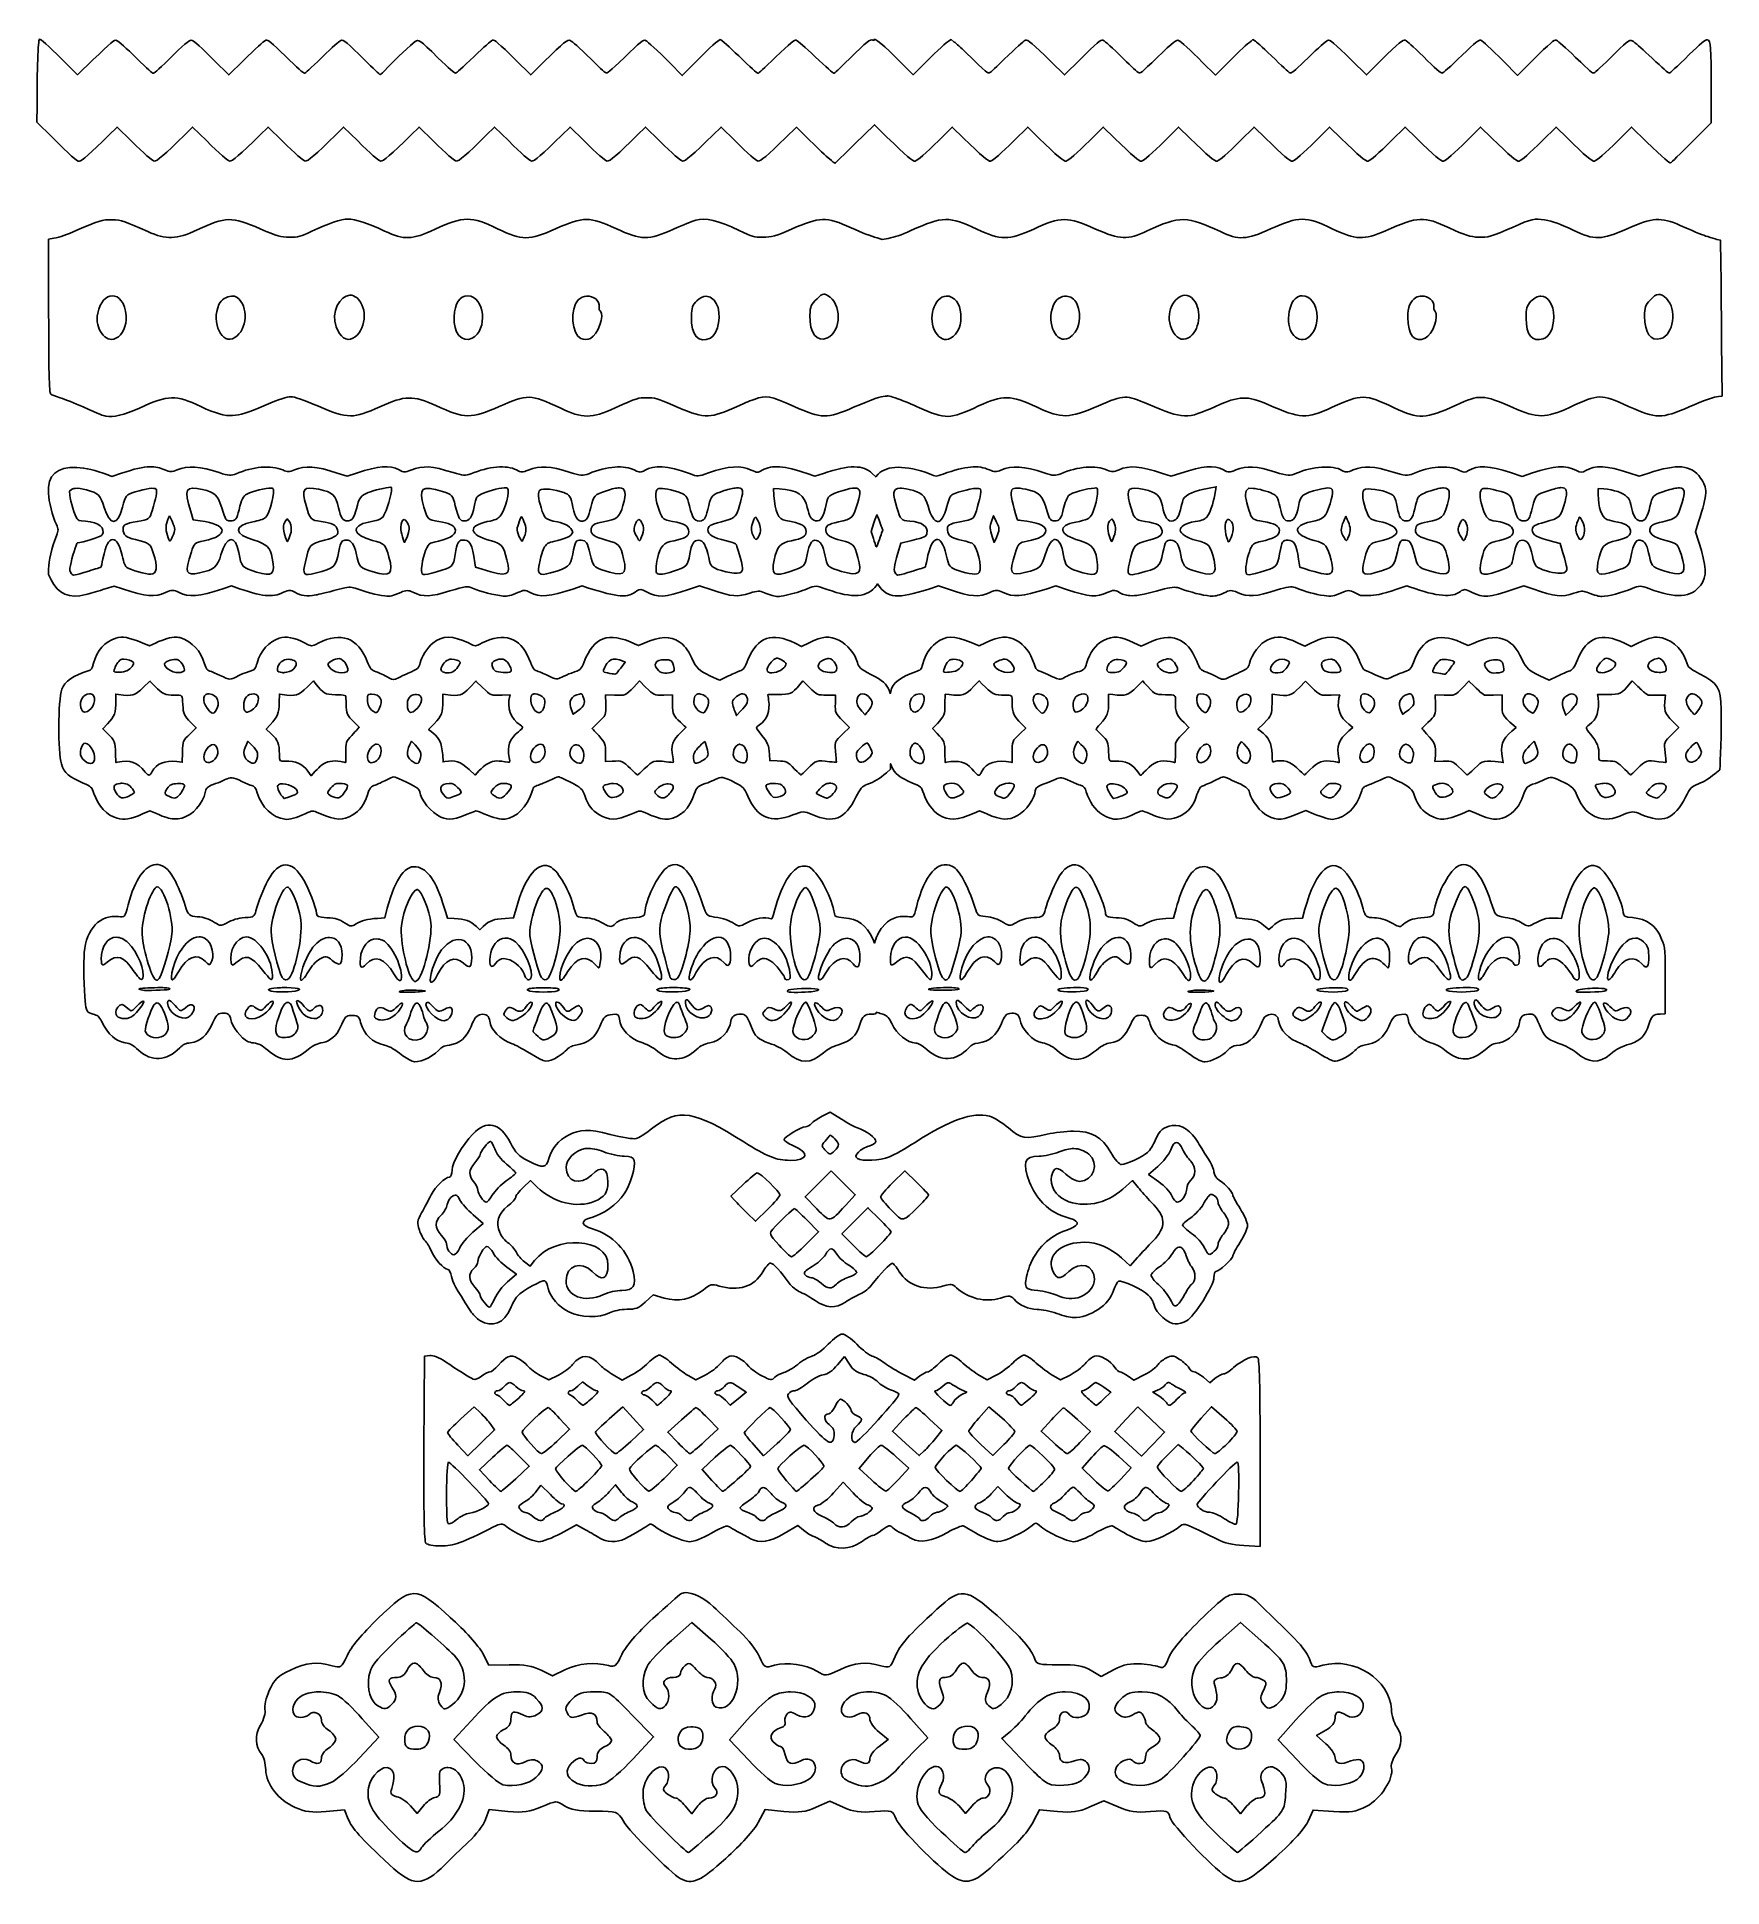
# Model space of a CAD drawing. Header units: centimetres. Extents: x -10 to 10, y -11 to 10.9.
import ezdxf

# ---------------------------------------------------------------- set-up
doc = ezdxf.new("R2010")
doc.units = ezdxf.units.CM
doc.header["$MEASUREMENT"] = 0
doc.layers.add('Layer 1', color=7, linetype='Continuous')

msp = doc.modelspace()

# ---------------------------------------------------------------- linework, layer by layer
at = {"layer": 'Layer 1', "color": 13, "lineweight": 25}
msp.add_open_spline([(-0.59291, 9.47865), (-0.62652, 9.50801), (-0.72802, 9.60428), (-0.81848, 9.69258), (-0.81848, 9.69258), (-0.81848, 9.69258), (-0.98294, 9.85312), (-0.98294, 9.85312), (-0.98294, 9.85312), (-0.98294, 9.85312), (-1.11097, 9.72749), (-1.11097, 9.72749), (-1.11097, 9.72749), (-1.32487, 9.5176), (-1.41005, 9.44567), (-1.43678, 9.45238), (-1.43678, 9.45238), (-1.46485, 9.45943), (-1.5475, 9.53218), (-1.71181, 9.69448), (-1.71181, 9.69448), (-1.71181, 9.69448), (-1.87483, 9.8555), (-1.87483, 9.8555), (-1.87483, 9.8555), (-1.87483, 9.8555), (-1.97226, 9.759), (-1.97226, 9.759), (-1.97226, 9.759), (-2.2041, 9.52938), (-2.302, 9.44542), (-2.32975, 9.45238), (-2.32975, 9.45238), (-2.35782, 9.45943), (-2.44046, 9.53217), (-2.60478, 9.69448), (-2.60478, 9.69448), (-2.60478, 9.69448), (-2.76779, 9.8555), (-2.76779, 9.8555), (-2.76779, 9.8555), (-2.76779, 9.8555), (-2.86523, 9.759), (-2.86523, 9.759), (-2.86523, 9.759), (-3.09707, 9.52938), (-3.19497, 9.44542), (-3.22272, 9.45238), (-3.22272, 9.45238), (-3.25079, 9.45943), (-3.33343, 9.53217), (-3.49775, 9.69448), (-3.49775, 9.69448), (-3.49775, 9.69448), (-3.66076, 9.8555), (-3.66076, 9.8555), (-3.66076, 9.8555), (-3.66076, 9.8555), (-3.7582, 9.759), (-3.7582, 9.759), (-3.7582, 9.759), (-3.99004, 9.52938), (-4.08794, 9.44542), (-4.11568, 9.45238), (-4.11568, 9.45238), (-4.14376, 9.45943), (-4.22639, 9.53217), (-4.39071, 9.69448), (-4.39071, 9.69448), (-4.39071, 9.69448), (-4.55372, 9.8555), (-4.55372, 9.8555), (-4.55372, 9.8555), (-4.55372, 9.8555), (-4.65116, 9.759), (-4.65116, 9.759), (-4.65116, 9.759), (-4.883, 9.52938), (-4.9809, 9.44542), (-5.00864, 9.45238), (-5.00864, 9.45238), (-5.03672, 9.45943), (-5.11935, 9.53217), (-5.28367, 9.69448), (-5.28367, 9.69448), (-5.28367, 9.69448), (-5.44668, 9.8555), (-5.44668, 9.8555), (-5.44668, 9.8555), (-5.44668, 9.8555), (-5.54412, 9.759), (-5.54412, 9.759), (-5.54412, 9.759), (-5.77596, 9.52938), (-5.87386, 9.44542), (-5.9016, 9.45238), (-5.9016, 9.45238), (-5.92968, 9.45943), (-6.01231, 9.53217), (-6.17663, 9.69448), (-6.17663, 9.69448), (-6.17663, 9.69448), (-6.33964, 9.8555), (-6.33964, 9.8555), (-6.33964, 9.8555), (-6.33964, 9.8555), (-6.43708, 9.759), (-6.43708, 9.759), (-6.43708, 9.759), (-6.66892, 9.52938), (-6.76682, 9.44542), (-6.79456, 9.45238), (-6.79456, 9.45238), (-6.82264, 9.45943), (-6.90527, 9.53217), (-7.06959, 9.69448), (-7.06959, 9.69448), (-7.06959, 9.69448), (-7.2326, 9.8555), (-7.2326, 9.8555), (-7.2326, 9.8555), (-7.2326, 9.8555), (-7.33004, 9.759), (-7.33004, 9.759), (-7.33004, 9.759), (-7.56192, 9.52937), (-7.65981, 9.4454), (-7.68756, 9.45236), (-7.68756, 9.45236), (-7.71563, 9.45941), (-7.79827, 9.53215), (-7.96259, 9.69446), (-7.96259, 9.69446), (-7.96259, 9.69446), (-8.1256, 9.85548), (-8.1256, 9.85548), (-8.1256, 9.85548), (-8.1256, 9.85548), (-8.22304, 9.75898), (-8.22304, 9.75898), (-8.22304, 9.75898), (-8.45489, 9.52937), (-8.55278, 9.4454), (-8.58053, 9.45236), (-8.58053, 9.45236), (-8.6086, 9.45941), (-8.69124, 9.53215), (-8.85556, 9.69447), (-8.85556, 9.69447), (-8.85556, 9.69447), (-9.01857, 9.85549), (-9.01857, 9.85549), (-9.01857, 9.85549), (-9.01857, 9.85549), (-9.11911, 9.75622), (-9.11911, 9.75622), (-9.11911, 9.75622), (-9.32928, 9.54869), (-9.44144, 9.44992), (-9.46694, 9.44992), (-9.46694, 9.44992), (-9.49317, 9.44992), (-9.57335, 9.52097), (-9.7917, 9.73772), (-9.7917, 9.73772), (-9.7917, 9.73772), (-9.96689, 9.91161), (-9.96689, 9.91161), (-9.96689, 9.91161), (-9.96689, 9.91161), (-9.96674, 10.104), (-9.96674, 10.104), (-9.96674, 10.104), (-9.96642, 10.52027), (-9.95318, 10.88806), (-9.93833, 10.89296), (-9.93833, 10.89296), (-9.92322, 10.89795), (-9.84343, 10.82743), (-9.669, 10.6549), (-9.669, 10.6549), (-9.669, 10.6549), (-9.48583, 10.47373), (-9.48583, 10.47373), (-9.48583, 10.47373), (-9.48583, 10.47373), (-9.30494, 10.64946), (-9.30494, 10.64946), (-9.30494, 10.64946), (-9.093, 10.85535), (-9.04854, 10.89184), (-9.02469, 10.87943), (-9.02469, 10.87943), (-8.9971, 10.86507), (-8.91361, 10.7905), (-8.78866, 10.66859), (-8.78866, 10.66859), (-8.65371, 10.53694), (-8.60264, 10.49171), (-8.58892, 10.49171), (-8.58892, 10.49171), (-8.57771, 10.49171), (-8.50926, 10.55432), (-8.34838, 10.71176), (-8.34838, 10.71176), (-8.19415, 10.86269), (-8.15605, 10.89206), (-8.13119, 10.87921), (-8.13119, 10.87921), (-8.09612, 10.86107), (-8.03256, 10.80326), (-7.86637, 10.63834), (-7.86637, 10.63834), (-7.86637, 10.63834), (-7.69752, 10.47078), (-7.69752, 10.47078), (-7.69752, 10.47078), (-7.69752, 10.47078), (-7.5284, 10.63806), (-7.5284, 10.63806), (-7.5284, 10.63806), (-7.37286, 10.79191), (-7.29359, 10.86356), (-7.25904, 10.88149), (-7.25904, 10.88149), (-7.23897, 10.89191), (-7.19125, 10.85322), (-7.03068, 10.69632), (-7.03068, 10.69632), (-6.88102, 10.55009), (-6.81643, 10.49172), (-6.80426, 10.49172), (-6.80426, 10.49172), (-6.79199, 10.49172), (-6.73897, 10.53926), (-6.59594, 10.67851), (-6.59594, 10.67851), (-6.46097, 10.80991), (-6.4009, 10.86342), (-6.37101, 10.87887), (-6.37101, 10.87887), (-6.34498, 10.89233), (-6.29737, 10.85321), (-6.09073, 10.64856), (-6.09073, 10.64856), (-5.9933, 10.55207), (-5.91053, 10.47312), (-5.90678, 10.47312), (-5.90678, 10.47312), (-5.90304, 10.47312), (-5.86361, 10.51149), (-5.81917, 10.55839), (-5.81917, 10.55839), (-5.72437, 10.65843), (-5.53682, 10.83597), (-5.49348, 10.86672), (-5.49348, 10.86672), (-5.45194, 10.89619), (-5.446, 10.89199), (-5.22298, 10.67527), (-5.22298, 10.67527), (-5.08942, 10.54548), (-5.02884, 10.49167), (-5.01647, 10.49181), (-5.01647, 10.49181), (-5.00634, 10.49193), (-4.93741, 10.55364), (-4.79441, 10.69059), (-4.79441, 10.69059), (-4.67484, 10.80511), (-4.60263, 10.86924), (-4.57906, 10.88186), (-4.57906, 10.88186), (-4.55885, 10.89268), (-4.5054, 10.84726), (-4.30674, 10.65048), (-4.30674, 10.65048), (-4.30674, 10.65048), (-4.12533, 10.47079), (-4.12533, 10.47079), (-4.12533, 10.47079), (-4.12533, 10.47079), (-3.96567, 10.62875), (-3.96567, 10.62875), (-3.96567, 10.62875), (-3.7334, 10.85855), (-3.68954, 10.89442), (-3.65968, 10.87898), (-3.65968, 10.87898), (-3.62769, 10.86244), (-3.56505, 10.80607), (-3.4121, 10.65622), (-3.4121, 10.65622), (-3.32846, 10.57427), (-3.25253, 10.50332), (-3.24335, 10.49855), (-3.24335, 10.49855), (-3.22028, 10.48655), (-3.19633, 10.50562), (-3.01846, 10.67763), (-3.01846, 10.67763), (-2.82789, 10.86192), (-2.7911, 10.89159), (-2.76795, 10.87962), (-2.76795, 10.87962), (-2.7374, 10.86382), (-2.63157, 10.76587), (-2.48018, 10.61327), (-2.48018, 10.61327), (-2.48018, 10.61327), (-2.33257, 10.46448), (-2.33257, 10.46448), (-2.33257, 10.46448), (-2.33257, 10.46448), (-2.17012, 10.62914), (-2.17012, 10.62914), (-2.17012, 10.62914), (-2.00016, 10.80141), (-1.90424, 10.88859), (-1.88465, 10.88859), (-1.88465, 10.88859), (-1.87408, 10.88859), (-1.77298, 10.79965), (-1.66594, 10.69622), (-1.66594, 10.69622), (-1.52398, 10.55902), (-1.4494, 10.49172), (-1.43934, 10.49172), (-1.43934, 10.49172), (-1.42793, 10.49172), (-1.37166, 10.54238), (-1.22836, 10.68168), (-1.22836, 10.68168), (-1.05704, 10.84822), (-1.00453, 10.89143), (-0.98564, 10.88144), (-0.98564, 10.88144), (-0.9597, 10.8677), (-0.88452, 10.80255), (-0.76123, 10.68696), (-0.76123, 10.68696), (-0.62614, 10.5603), (-0.54844, 10.49172), (-0.54, 10.49172), (-0.54, 10.49172), (-0.53166, 10.49172), (-0.48646, 10.5334), (-0.35505, 10.66229), (-0.35505, 10.66229), (-0.14686, 10.86648), (-0.1087, 10.89701), (-0.07871, 10.88335), (-0.07871, 10.88335), (-0.0664, 10.87774), (-0.0636, 10.87817), (-0.0636, 10.88563), (-0.0636, 10.88563), (-0.0636, 10.92002), (0.04226, 10.83037), (0.2618, 10.61007), (0.2618, 10.61007), (0.2618, 10.61007), (0.39806, 10.47334), (0.39806, 10.47334), (0.39806, 10.47334), (0.39806, 10.47334), (0.54705, 10.621), (0.54705, 10.621), (0.54705, 10.621), (0.6945, 10.76713), (0.7927, 10.85677), (0.8283, 10.87772), (0.8283, 10.87772), (0.8283, 10.87772), (0.84669, 10.88854), (0.84669, 10.88854), (0.84669, 10.88854), (0.84669, 10.88854), (0.88476, 10.86052), (0.88476, 10.86052), (0.88476, 10.86052), (0.9057, 10.84511), (0.96528, 10.79137), (1.01718, 10.7411), (1.01718, 10.7411), (1.27422, 10.49211), (1.28143, 10.48604), (1.30524, 10.49856), (1.30524, 10.49856), (1.31431, 10.50333), (1.39113, 10.57493), (1.47594, 10.65767), (1.47594, 10.65767), (1.62011, 10.79832), (1.69479, 10.86507), (1.72629, 10.88141), (1.72629, 10.88141), (1.75039, 10.89391), (1.8115, 10.84259), (2.0308, 10.6257), (2.0308, 10.6257), (2.0308, 10.6257), (2.18732, 10.47089), (2.18732, 10.47089), (2.18732, 10.47089), (2.18732, 10.47089), (2.36876, 10.65046), (2.36876, 10.65046), (2.36876, 10.65046), (2.57084, 10.85046), (2.62077, 10.89264), (2.6422, 10.88151), (2.6422, 10.88151), (2.67333, 10.86535), (2.74542, 10.80095), (2.89177, 10.65856), (2.89177, 10.65856), (2.97732, 10.57533), (3.05464, 10.50333), (3.06361, 10.49856), (3.06361, 10.49856), (3.08559, 10.48688), (3.09078, 10.49107), (3.28627, 10.67848), (3.28627, 10.67848), (3.48239, 10.86649), (3.51454, 10.89209), (3.53882, 10.87954), (3.53882, 10.87954), (3.5695, 10.86368), (3.66957, 10.77215), (3.82288, 10.61973), (3.82288, 10.61973), (3.82288, 10.61973), (3.97315, 10.47034), (3.97315, 10.47034), (3.97315, 10.47034), (3.97315, 10.47034), (4.12674, 10.62239), (4.12674, 10.62239), (4.12674, 10.62239), (4.27315, 10.76732), (4.34649, 10.83541), (4.39559, 10.87197), (4.39559, 10.87197), (4.39559, 10.87197), (4.41784, 10.88853), (4.41784, 10.88853), (4.41784, 10.88853), (4.41784, 10.88853), (4.44648, 10.86956), (4.44648, 10.86956), (4.44648, 10.86956), (4.47815, 10.84858), (4.55193, 10.78113), (4.68341, 10.65291), (4.68341, 10.65291), (4.79184, 10.54718), (4.85361, 10.49172), (4.86294, 10.49172), (4.86294, 10.49172), (4.87518, 10.49172), (4.94498, 10.55318), (5.06956, 10.67366), (5.06956, 10.67366), (5.19688, 10.79679), (5.27447, 10.86573), (5.30163, 10.87986), (5.30163, 10.87986), (5.32561, 10.89234), (5.37468, 10.85133), (5.58736, 10.64105), (5.58736, 10.64105), (5.58736, 10.64105), (5.75958, 10.47078), (5.75958, 10.47078), (5.75958, 10.47078), (5.75958, 10.47078), (5.92843, 10.6382), (5.92843, 10.6382), (5.92843, 10.6382), (6.15062, 10.8585), (6.19448, 10.89495), (6.22082, 10.88114), (6.22082, 10.88114), (6.24726, 10.86728), (6.29945, 10.82019), (6.43471, 10.68817), (6.43471, 10.68817), (6.57785, 10.54845), (6.64122, 10.49172), (6.65416, 10.49172), (6.65416, 10.49172), (6.66585, 10.49172), (6.74946, 10.56624), (6.89413, 10.70559), (6.89413, 10.70559), (7.05092, 10.85662), (7.09406, 10.89155), (7.11195, 10.88197), (7.11195, 10.88197), (7.14008, 10.86692), (7.22361, 10.78974), (7.38126, 10.63316), (7.38126, 10.63316), (7.38126, 10.63316), (7.54903, 10.46652), (7.54903, 10.46652), (7.54903, 10.46652), (7.54903, 10.46652), (7.73162, 10.64846), (7.73162, 10.64846), (7.73162, 10.64846), (7.93312, 10.84924), (7.98443, 10.89279), (8.00621, 10.88148), (8.00621, 10.88148), (8.03614, 10.86595), (8.1071, 10.80323), (8.23484, 10.67941), (8.23484, 10.67941), (8.41632, 10.50351), (8.43467, 10.48809), (8.45279, 10.49635), (8.45279, 10.49635), (8.46757, 10.50308), (8.54126, 10.5715), (8.70486, 10.73038), (8.70486, 10.73038), (8.86984, 10.8906), (8.87884, 10.89628), (8.91937, 10.86586), (8.91937, 10.86586), (8.96451, 10.83198), (9.031, 10.77282), (9.14205, 10.66775), (9.14205, 10.66775), (9.26024, 10.55591), (9.33331, 10.49169), (9.34236, 10.49169), (9.34236, 10.49169), (9.35077, 10.49169), (9.4264, 10.56208), (9.57923, 10.71217), (9.57923, 10.71217), (9.70721, 10.83786), (9.77122, 10.89037), (9.7927, 10.8873), (9.7927, 10.8873), (9.83307, 10.88153), (9.83963, 10.79962), (9.83966, 10.30146), (9.83966, 10.30146), (9.83966, 10.30146), (9.83968, 9.9035), (9.83968, 9.9035), (9.83968, 9.9035), (9.83968, 9.9035), (9.60354, 9.66894), (9.60354, 9.66894), (9.60354, 9.66894), (9.47366, 9.53993), (9.36379, 9.43235), (9.35938, 9.42986), (9.35938, 9.42986), (9.34756, 9.4232), (9.27827, 9.48454), (9.07515, 9.68145), (9.07515, 9.68145), (9.07515, 9.68145), (8.89663, 9.85451), (8.89663, 9.85451), (8.89663, 9.85451), (8.89663, 9.85451), (8.73718, 9.69703), (8.73718, 9.69703), (8.73718, 9.69703), (8.58093, 9.5427), (8.48577, 9.45902), (8.45876, 9.45217), (8.45876, 9.45217), (8.43231, 9.44547), (8.35186, 9.51348), (8.13706, 9.72412), (8.13706, 9.72412), (8.13706, 9.72412), (8.00388, 9.85472), (8.00388, 9.85472), (8.00388, 9.85472), (8.00388, 9.85472), (7.84433, 9.69713), (7.84433, 9.69713), (7.84433, 9.69713), (7.68798, 9.54271), (7.59281, 9.45901), (7.5658, 9.45217), (7.5658, 9.45217), (7.53935, 9.44547), (7.4589, 9.51348), (7.2441, 9.72412), (7.2441, 9.72412), (7.2441, 9.72412), (7.11092, 9.85472), (7.11092, 9.85472), (7.11092, 9.85472), (7.11092, 9.85472), (6.95137, 9.69713), (6.95137, 9.69713), (6.95137, 9.69713), (6.79502, 9.54271), (6.69985, 9.45901), (6.67284, 9.45217), (6.67284, 9.45217), (6.64639, 9.44547), (6.56594, 9.51348), (6.35114, 9.72412), (6.35114, 9.72412), (6.35114, 9.72412), (6.21796, 9.85472), (6.21796, 9.85472), (6.21796, 9.85472), (6.21796, 9.85472), (6.05841, 9.69713), (6.05841, 9.69713), (6.05841, 9.69713), (5.90206, 9.54271), (5.80689, 9.45901), (5.77988, 9.45217), (5.77988, 9.45217), (5.75343, 9.44547), (5.67298, 9.51348), (5.45818, 9.72412), (5.45818, 9.72412), (5.45818, 9.72412), (5.325, 9.85472), (5.325, 9.85472), (5.325, 9.85472), (5.325, 9.85472), (5.16545, 9.69713), (5.16545, 9.69713), (5.16545, 9.69713), (5.0091, 9.54271), (4.91393, 9.45901), (4.88692, 9.45217), (4.88692, 9.45217), (4.86047, 9.44547), (4.78002, 9.51348), (4.56522, 9.72412), (4.56522, 9.72412), (4.56522, 9.72412), (4.43204, 9.85472), (4.43204, 9.85472), (4.43204, 9.85472), (4.43204, 9.85472), (4.27249, 9.69713), (4.27249, 9.69713), (4.27249, 9.69713), (4.11614, 9.54271), (4.02097, 9.45901), (3.99396, 9.45217), (3.99396, 9.45217), (3.96751, 9.44547), (3.88706, 9.51348), (3.67226, 9.72412), (3.67226, 9.72412), (3.67226, 9.72412), (3.53908, 9.85472), (3.53908, 9.85472), (3.53908, 9.85472), (3.53908, 9.85472), (3.37953, 9.69713), (3.37953, 9.69713), (3.37953, 9.69713), (3.22318, 9.54271), (3.12801, 9.45901), (3.101, 9.45217), (3.101, 9.45217), (3.07455, 9.44547), (2.9941, 9.51348), (2.7793, 9.72412), (2.7793, 9.72412), (2.7793, 9.72412), (2.64612, 9.85472), (2.64612, 9.85472), (2.64612, 9.85472), (2.64612, 9.85472), (2.48657, 9.69713), (2.48657, 9.69713), (2.48657, 9.69713), (2.33022, 9.54271), (2.23505, 9.45901), (2.20804, 9.45217), (2.20804, 9.45217), (2.18159, 9.44547), (2.10114, 9.51348), (1.88633, 9.72412), (1.88633, 9.72412), (1.88633, 9.72412), (1.75315, 9.85472), (1.75315, 9.85472), (1.75315, 9.85472), (1.75315, 9.85472), (1.59359, 9.69713), (1.59359, 9.69713), (1.59359, 9.69713), (1.43724, 9.54271), (1.34207, 9.45901), (1.31506, 9.45217), (1.31506, 9.45217), (1.28861, 9.44547), (1.20816, 9.51348), (0.99335, 9.72412), (0.99335, 9.72412), (0.99335, 9.72412), (0.86017, 9.85472), (0.86017, 9.85472), (0.86017, 9.85472), (0.86017, 9.85472), (0.70062, 9.69713), (0.70062, 9.69713), (0.70062, 9.69713), (0.54316, 9.54161), (0.4491, 9.45901), (0.42151, 9.45202), (0.42151, 9.45202), (0.3949, 9.44528), (0.31852, 9.51046), (0.08845, 9.73623), (0.08845, 9.73623), (0.08845, 9.73623), (-0.0603, 9.88221), (-0.0603, 9.88221), (-0.0603, 9.88221), (-0.0603, 9.88221), (-0.29181, 9.65519), (-0.29181, 9.65519), (-0.29181, 9.65519), (-0.41914, 9.53033), (-0.52521, 9.4275), (-0.52753, 9.42669), (-0.52753, 9.42669), (-0.52985, 9.42588), (-0.55924, 9.44924), (-0.59285, 9.4786), (-0.59285, 9.4786), (-0.59285, 9.4786), (-0.59291, 9.47865), (-0.59291, 9.47865)], degree=3, knots=[0, 0, 0, 0, 0.00531915, 0.00531915, 0.00531915, 0.00531915, 0.0106383, 0.0106383, 0.0106383, 0.0106383, 0.01595745, 0.01595745, 0.01595745, 0.01595745, 0.0212766, 0.0212766, 0.0212766, 0.0212766, 0.02659574, 0.02659574, 0.02659574, 0.02659574, 0.03191489, 0.03191489, 0.03191489, 0.03191489, 0.03723404, 0.03723404, 0.03723404, 0.03723404, 0.04255319, 0.04255319, 0.04255319, 0.04255319, 0.04787234, 0.04787234, 0.04787234, 0.04787234, 0.05319149, 0.05319149, 0.05319149, 0.05319149, 0.05851064, 0.05851064, 0.05851064, 0.05851064, 0.06382979, 0.06382979, 0.06382979, 0.06382979, 0.06914894, 0.06914894, 0.06914894, 0.06914894, 0.07446809, 0.07446809, 0.07446809, 0.07446809, 0.07978723, 0.07978723, 0.07978723, 0.07978723, 0.08510638, 0.08510638, 0.08510638, 0.08510638, 0.09042553, 0.09042553, 0.09042553, 0.09042553, 0.09574468, 0.09574468, 0.09574468, 0.09574468, 0.10106383, 0.10106383, 0.10106383, 0.10106383, 0.10638298, 0.10638298, 0.10638298, 0.10638298, 0.11170213, 0.11170213, 0.11170213, 0.11170213, 0.11702128, 0.11702128, 0.11702128, 0.11702128, 0.12234043, 0.12234043, 0.12234043, 0.12234043, 0.12765957, 0.12765957, 0.12765957, 0.12765957, 0.13297872, 0.13297872, 0.13297872, 0.13297872, 0.13829787, 0.13829787, 0.13829787, 0.13829787, 0.14361702, 0.14361702, 0.14361702, 0.14361702, 0.14893617, 0.14893617, 0.14893617, 0.14893617, 0.15425532, 0.15425532, 0.15425532, 0.15425532, 0.15957447, 0.15957447, 0.15957447, 0.15957447, 0.16489362, 0.16489362, 0.16489362, 0.16489362, 0.17021277, 0.17021277, 0.17021277, 0.17021277, 0.17553191, 0.17553191, 0.17553191, 0.17553191, 0.18085106, 0.18085106, 0.18085106, 0.18085106, 0.18617021, 0.18617021, 0.18617021, 0.18617021, 0.19148936, 0.19148936, 0.19148936, 0.19148936, 0.19680851, 0.19680851, 0.19680851, 0.19680851, 0.20212766, 0.20212766, 0.20212766, 0.20212766, 0.20744681, 0.20744681, 0.20744681, 0.20744681, 0.21276596, 0.21276596, 0.21276596, 0.21276596, 0.21808511, 0.21808511, 0.21808511, 0.21808511, 0.22340426, 0.22340426, 0.22340426, 0.22340426, 0.2287234, 0.2287234, 0.2287234, 0.2287234, 0.23404255, 0.23404255, 0.23404255, 0.23404255, 0.2393617, 0.2393617, 0.2393617, 0.2393617, 0.24468085, 0.24468085, 0.24468085, 0.24468085, 0.25, 0.25, 0.25, 0.25, 0.25531915, 0.25531915, 0.25531915, 0.25531915, 0.2606383, 0.2606383, 0.2606383, 0.2606383, 0.26595745, 0.26595745, 0.26595745, 0.26595745, 0.2712766, 0.2712766, 0.2712766, 0.2712766, 0.27659574, 0.27659574, 0.27659574, 0.27659574, 0.28191489, 0.28191489, 0.28191489, 0.28191489, 0.28723404, 0.28723404, 0.28723404, 0.28723404, 0.29255319, 0.29255319, 0.29255319, 0.29255319, 0.29787234, 0.29787234, 0.29787234, 0.29787234, 0.30319149, 0.30319149, 0.30319149, 0.30319149, 0.30851064, 0.30851064, 0.30851064, 0.30851064, 0.31382979, 0.31382979, 0.31382979, 0.31382979, 0.31914894, 0.31914894, 0.31914894, 0.31914894, 0.32446809, 0.32446809, 0.32446809, 0.32446809, 0.32978723, 0.32978723, 0.32978723, 0.32978723, 0.33510638, 0.33510638, 0.33510638, 0.33510638, 0.34042553, 0.34042553, 0.34042553, 0.34042553, 0.34574468, 0.34574468, 0.34574468, 0.34574468, 0.35106383, 0.35106383, 0.35106383, 0.35106383, 0.35638298, 0.35638298, 0.35638298, 0.35638298, 0.36170213, 0.36170213, 0.36170213, 0.36170213, 0.36702128, 0.36702128, 0.36702128, 0.36702128, 0.37234043, 0.37234043, 0.37234043, 0.37234043, 0.37765957, 0.37765957, 0.37765957, 0.37765957, 0.38297872, 0.38297872, 0.38297872, 0.38297872, 0.38829787, 0.38829787, 0.38829787, 0.38829787, 0.39361702, 0.39361702, 0.39361702, 0.39361702, 0.39893617, 0.39893617, 0.39893617, 0.39893617, 0.40425532, 0.40425532, 0.40425532, 0.40425532, 0.40957447, 0.40957447, 0.40957447, 0.40957447, 0.41489362, 0.41489362, 0.41489362, 0.41489362, 0.42021277, 0.42021277, 0.42021277, 0.42021277, 0.42553191, 0.42553191, 0.42553191, 0.42553191, 0.43085106, 0.43085106, 0.43085106, 0.43085106, 0.43617021, 0.43617021, 0.43617021, 0.43617021, 0.44148936, 0.44148936, 0.44148936, 0.44148936, 0.44680851, 0.44680851, 0.44680851, 0.44680851, 0.45212766, 0.45212766, 0.45212766, 0.45212766, 0.45744681, 0.45744681, 0.45744681, 0.45744681, 0.46276596, 0.46276596, 0.46276596, 0.46276596, 0.46808511, 0.46808511, 0.46808511, 0.46808511, 0.47340426, 0.47340426, 0.47340426, 0.47340426, 0.4787234, 0.4787234, 0.4787234, 0.4787234, 0.48404255, 0.48404255, 0.48404255, 0.48404255, 0.4893617, 0.4893617, 0.4893617, 0.4893617, 0.49468085, 0.49468085, 0.49468085, 0.49468085, 0.5, 0.5, 0.5, 0.5, 0.50531915, 0.50531915, 0.50531915, 0.50531915, 0.5106383, 0.5106383, 0.5106383, 0.5106383, 0.51595745, 0.51595745, 0.51595745, 0.51595745, 0.5212766, 0.5212766, 0.5212766, 0.5212766, 0.52659574, 0.52659574, 0.52659574, 0.52659574, 0.53191489, 0.53191489, 0.53191489, 0.53191489, 0.53723404, 0.53723404, 0.53723404, 0.53723404, 0.54255319, 0.54255319, 0.54255319, 0.54255319, 0.54787234, 0.54787234, 0.54787234, 0.54787234, 0.55319149, 0.55319149, 0.55319149, 0.55319149, 0.55851064, 0.55851064, 0.55851064, 0.55851064, 0.56382979, 0.56382979, 0.56382979, 0.56382979, 0.56914894, 0.56914894, 0.56914894, 0.56914894, 0.57446809, 0.57446809, 0.57446809, 0.57446809, 0.57978723, 0.57978723, 0.57978723, 0.57978723, 0.58510638, 0.58510638, 0.58510638, 0.58510638, 0.59042553, 0.59042553, 0.59042553, 0.59042553, 0.59574468, 0.59574468, 0.59574468, 0.59574468, 0.60106383, 0.60106383, 0.60106383, 0.60106383, 0.60638298, 0.60638298, 0.60638298, 0.60638298, 0.61170213, 0.61170213, 0.61170213, 0.61170213, 0.61702128, 0.61702128, 0.61702128, 0.61702128, 0.62234043, 0.62234043, 0.62234043, 0.62234043, 0.62765957, 0.62765957, 0.62765957, 0.62765957, 0.63297872, 0.63297872, 0.63297872, 0.63297872, 0.63829787, 0.63829787, 0.63829787, 0.63829787, 0.64361702, 0.64361702, 0.64361702, 0.64361702, 0.64893617, 0.64893617, 0.64893617, 0.64893617, 0.65425532, 0.65425532, 0.65425532, 0.65425532, 0.65957447, 0.65957447, 0.65957447, 0.65957447, 0.66489362, 0.66489362, 0.66489362, 0.66489362, 0.67021277, 0.67021277, 0.67021277, 0.67021277, 0.67553191, 0.67553191, 0.67553191, 0.67553191, 0.68085106, 0.68085106, 0.68085106, 0.68085106, 0.68617021, 0.68617021, 0.68617021, 0.68617021, 0.69148936, 0.69148936, 0.69148936, 0.69148936, 0.69680851, 0.69680851, 0.69680851, 0.69680851, 0.70212766, 0.70212766, 0.70212766, 0.70212766, 0.70744681, 0.70744681, 0.70744681, 0.70744681, 0.71276596, 0.71276596, 0.71276596, 0.71276596, 0.71808511, 0.71808511, 0.71808511, 0.71808511, 0.72340426, 0.72340426, 0.72340426, 0.72340426, 0.7287234, 0.7287234, 0.7287234, 0.7287234, 0.73404255, 0.73404255, 0.73404255, 0.73404255, 0.7393617, 0.7393617, 0.7393617, 0.7393617, 0.74468085, 0.74468085, 0.74468085, 0.74468085, 0.75, 0.75, 0.75, 0.75, 0.75531915, 0.75531915, 0.75531915, 0.75531915, 0.7606383, 0.7606383, 0.7606383, 0.7606383, 0.76595745, 0.76595745, 0.76595745, 0.76595745, 0.7712766, 0.7712766, 0.7712766, 0.7712766, 0.77659574, 0.77659574, 0.77659574, 0.77659574, 0.78191489, 0.78191489, 0.78191489, 0.78191489, 0.78723404, 0.78723404, 0.78723404, 0.78723404, 0.79255319, 0.79255319, 0.79255319, 0.79255319, 0.79787234, 0.79787234, 0.79787234, 0.79787234, 0.80319149, 0.80319149, 0.80319149, 0.80319149, 0.80851064, 0.80851064, 0.80851064, 0.80851064, 0.81382979, 0.81382979, 0.81382979, 0.81382979, 0.81914894, 0.81914894, 0.81914894, 0.81914894, 0.82446809, 0.82446809, 0.82446809, 0.82446809, 0.82978723, 0.82978723, 0.82978723, 0.82978723, 0.83510638, 0.83510638, 0.83510638, 0.83510638, 0.84042553, 0.84042553, 0.84042553, 0.84042553, 0.84574468, 0.84574468, 0.84574468, 0.84574468, 0.85106383, 0.85106383, 0.85106383, 0.85106383, 0.85638298, 0.85638298, 0.85638298, 0.85638298, 0.86170213, 0.86170213, 0.86170213, 0.86170213, 0.86702128, 0.86702128, 0.86702128, 0.86702128, 0.87234043, 0.87234043, 0.87234043, 0.87234043, 0.87765957, 0.87765957, 0.87765957, 0.87765957, 0.88297872, 0.88297872, 0.88297872, 0.88297872, 0.88829787, 0.88829787, 0.88829787, 0.88829787, 0.89361702, 0.89361702, 0.89361702, 0.89361702, 0.89893617, 0.89893617, 0.89893617, 0.89893617, 0.90425532, 0.90425532, 0.90425532, 0.90425532, 0.90957447, 0.90957447, 0.90957447, 0.90957447, 0.91489362, 0.91489362, 0.91489362, 0.91489362, 0.92021277, 0.92021277, 0.92021277, 0.92021277, 0.92553191, 0.92553191, 0.92553191, 0.92553191, 0.93085106, 0.93085106, 0.93085106, 0.93085106, 0.93617021, 0.93617021, 0.93617021, 0.93617021, 0.94148936, 0.94148936, 0.94148936, 0.94148936, 0.94680851, 0.94680851, 0.94680851, 0.94680851, 0.95212766, 0.95212766, 0.95212766, 0.95212766, 0.95744681, 0.95744681, 0.95744681, 0.95744681, 0.96276596, 0.96276596, 0.96276596, 0.96276596, 0.96808511, 0.96808511, 0.96808511, 0.96808511, 0.97340426, 0.97340426, 0.97340426, 0.97340426, 0.9787234, 0.9787234, 0.9787234, 0.9787234, 0.98404255, 0.98404255, 0.98404255, 0.98404255, 0.9893617, 0.9893617, 0.9893617, 0.9893617, 1, 1, 1, 1], dxfattribs=at)
at = {"layer": 'Layer 1', "color": 8, "lineweight": 25}
for points, knots in [([(-6.2868, 8.76707), (-6.36361, 8.76707), (-6.52719, 8.71167), (-6.71592, 8.62238), (-6.71592, 8.62238), (-6.85027, 8.55882), (-6.87329, 8.55245), (-6.97637, 8.55293), (-6.97637, 8.55293), (-7.08885, 8.55345), (-7.1173, 8.56152), (-7.32612, 8.65132), (-7.32612, 8.65132), (-7.66745, 8.79812), (-7.73032, 8.79765), (-8.07026, 8.63974), (-8.07026, 8.63974), (-8.32074, 8.52339), (-8.43498, 8.51929), (-8.65648, 8.61907), (-8.65648, 8.61907), (-8.92493, 8.74), (-8.97026, 8.75477), (-9.07568, 8.7588), (-9.07568, 8.7588), (-9.18699, 8.76306), (-9.25542, 8.74294), (-9.49405, 8.63478), (-9.49405, 8.63478), (-9.62393, 8.57591), (-9.68796, 8.55398), (-9.76855, 8.5397), (-9.76855, 8.5397), (-9.76855, 8.5397), (-9.82891, 8.52895), (-9.82891, 8.52895), (-9.82891, 8.52895), (-9.82891, 8.52895), (-9.82891, 7.81209), (-9.82891, 7.81209), (-9.82891, 7.81209), (-9.82865, 6.95309), (-9.82343, 6.71898), (-9.80328, 6.69753), (-9.80328, 6.69753), (-9.79419, 6.68786), (-9.75757, 6.6733), (-9.69083, 6.65205), (-9.69083, 6.65205), (-9.63181, 6.63326), (-9.52276, 6.58994), (-9.42046, 6.54456), (-9.42046, 6.54456), (-9.21633, 6.45403), (-9.18905, 6.44254), (-9.15257, 6.43542), (-9.15257, 6.43542), (-9.0642, 6.41817), (-8.94172, 6.44787), (-8.75569, 6.53216), (-8.75569, 6.53216), (-8.40834, 6.68955), (-8.32902, 6.69165), (-8.02726, 6.54952), (-8.02726, 6.54952), (-7.84831, 6.46524), (-7.74914, 6.437), (-7.65271, 6.44286), (-7.65271, 6.44286), (-7.55642, 6.44871), (-7.49845, 6.46761), (-7.25501, 6.57019), (-7.25501, 6.57019), (-7.10634, 6.63284), (-7.00542, 6.66621), (-6.96397, 6.6661), (-6.96397, 6.6661), (-6.92119, 6.66599), (-6.81233, 6.62858), (-6.63489, 6.55283), (-6.63489, 6.55283), (-6.28601, 6.40388), (-6.22555, 6.40356), (-5.90977, 6.54704), (-5.90977, 6.54704), (-5.61328, 6.68175), (-5.5167, 6.68389), (-5.24914, 6.5611), (-5.24914, 6.5611), (-4.90538, 6.40333), (-4.83097, 6.40222), (-4.50004, 6.54952), (-4.50004, 6.54952), (-4.16518, 6.69857), (-4.1277, 6.69777), (-3.77905, 6.53298), (-3.77905, 6.53298), (-3.50958, 6.40562), (-3.4099, 6.40539), (-3.12834, 6.53298), (-3.12834, 6.53298), (-2.86566, 6.65201), (-2.85515, 6.65489), (-2.75296, 6.65452), (-2.75296, 6.65452), (-2.65906, 6.65419), (-2.63188, 6.64638), (-2.44621, 6.56522), (-2.44621, 6.56522), (-2.08996, 6.40949), (-2.01276, 6.40466), (-1.74837, 6.52305), (-1.74837, 6.52305), (-1.58693, 6.59535), (-1.55582, 6.60839), (-1.48213, 6.63384), (-1.48213, 6.63384), (-1.32975, 6.68647), (-1.30713, 6.68249), (-1.00753, 6.5495), (-1.00753, 6.5495), (-0.67685, 6.40271), (-0.62961, 6.40228), (-0.30638, 6.5404), (-0.30638, 6.5404), (-0.07424, 6.6396), (0.01421, 6.67104), (0.06652, 6.67104), (0.06652, 6.67104), (0.08115, 6.67104), (0.09298, 6.67324), (0.09298, 6.676), (0.09298, 6.676), (0.09298, 6.68154), (0.15661, 6.66247), (0.25173, 6.62887), (0.25173, 6.62887), (0.28584, 6.61682), (0.38469, 6.57533), (0.47166, 6.53627), (0.47166, 6.53627), (0.78524, 6.39541), (0.82684, 6.3966), (1.17198, 6.55611), (1.17198, 6.55611), (1.46177, 6.69004), (1.54689, 6.68792), (1.86651, 6.5404), (1.86651, 6.5404), (2.16038, 6.40477), (2.23209, 6.40653), (2.58915, 6.55776), (2.58915, 6.55776), (2.90659, 6.69221), (2.90654, 6.69191), (3.1795, 6.57678), (3.1795, 6.57678), (3.60093, 6.39903), (3.63553, 6.39789), (3.97573, 6.55115), (3.97573, 6.55115), (4.25737, 6.67802), (4.34812, 6.68199), (4.59502, 6.57347), (4.59502, 6.57347), (4.98239, 6.40322), (5.04525, 6.40019), (5.35487, 6.5404), (5.35487, 6.5404), (5.7069, 6.69981), (5.74049, 6.69955), (6.08661, 6.53627), (6.08661, 6.53627), (6.38202, 6.39691), (6.4563, 6.40021), (6.82331, 6.56769), (6.82331, 6.56769), (7.10119, 6.69449), (7.13732, 6.69245), (7.49138, 6.53792), (7.49138, 6.53792), (7.78816, 6.4084), (7.87452, 6.40877), (8.16276, 6.53957), (8.16276, 6.53957), (8.52051, 6.70192), (8.52342, 6.7017), (8.86143, 6.55115), (8.86143, 6.55115), (9.19379, 6.40311), (9.24726, 6.40329), (9.57663, 6.54454), (9.57663, 6.54454), (9.77552, 6.62983), (9.87343, 6.66516), (9.9239, 6.66939), (9.9239, 6.66939), (9.9239, 6.66939), (9.96689, 6.6727), (9.96689, 6.6727), (9.96689, 6.6727), (9.96689, 6.6727), (9.96193, 7.31183), (9.96193, 7.31183), (9.96193, 7.31183), (9.95951, 7.66346), (9.95576, 8.07858), (9.95366, 8.23374), (9.95366, 8.23374), (9.95366, 8.23374), (9.95035, 8.51569), (9.95035, 8.51569), (9.95035, 8.51569), (9.95035, 8.51569), (9.90653, 8.52644), (9.90653, 8.52644), (9.90653, 8.52644), (9.88265, 8.53259), (9.83357, 8.54701), (9.79739, 8.55869), (9.79739, 8.55869), (9.73721, 8.57811), (9.68995, 8.59778), (9.47328, 8.69181), (9.47328, 8.69181), (9.24229, 8.79204), (9.1471, 8.78638), (8.84324, 8.65212), (8.84324, 8.65212), (8.53647, 8.51658), (8.46281, 8.51431), (8.20411, 8.63641), (8.20411, 8.63641), (8.04849, 8.70986), (7.9722, 8.73744), (7.86842, 8.75713), (7.86842, 8.75713), (7.75838, 8.778), (7.70686, 8.76683), (7.4947, 8.67279), (7.4947, 8.67279), (7.2387, 8.55932), (7.19726, 8.5471), (7.0879, 8.55207), (7.0879, 8.55207), (6.98846, 8.55659), (6.92615, 8.5759), (6.74063, 8.66121), (6.74063, 8.66121), (6.43286, 8.80273), (6.38333, 8.80089), (5.98574, 8.62814), (5.98574, 8.62814), (5.72593, 8.51525), (5.63716, 8.51841), (5.35653, 8.65212), (5.35653, 8.65212), (5.04114, 8.80239), (4.96036, 8.80178), (4.62562, 8.64964), (4.62562, 8.64964), (4.3416, 8.52055), (4.24905, 8.51565), (4.03279, 8.61822), (4.03279, 8.61822), (3.63717, 8.80585), (3.55479, 8.80675), (3.16793, 8.62649), (3.16793, 8.62649), (2.93372, 8.51736), (2.84749, 8.5207), (2.55525, 8.64881), (2.55525, 8.64881), (2.21579, 8.79763), (2.1527, 8.79744), (1.82434, 8.64881), (1.82434, 8.64881), (1.52519, 8.5134), (1.43672, 8.51365), (1.15048, 8.64881), (1.15048, 8.64881), (0.82623, 8.80192), (0.74518, 8.80038), (0.3774, 8.63393), (0.3774, 8.63393), (0.24703, 8.57492), (0.18501, 8.55332), (0.10124, 8.53802), (0.10124, 8.53802), (0.10124, 8.53802), (0.03261, 8.52562), (0.03261, 8.52562), (0.03261, 8.52562), (0.03261, 8.52562), (-0.0294, 8.54381), (-0.0294, 8.54381), (-0.0294, 8.54381), (-0.10155, 8.56472), (-0.20624, 8.60548), (-0.33615, 8.6637), (-0.33615, 8.6637), (-0.63423, 8.79728), (-0.7013, 8.7958), (-1.04143, 8.64716), (-1.04143, 8.64716), (-1.23096, 8.56434), (-1.27338, 8.55291), (-1.38291, 8.5529), (-1.38291, 8.5529), (-1.4901, 8.55289), (-1.49864, 8.55535), (-1.66155, 8.6331), (-1.66155, 8.6331), (-1.90586, 8.7497), (-2.06344, 8.78727), (-2.17087, 8.75464), (-2.17087, 8.75464), (-2.23109, 8.73635), (-2.31634, 8.70163), (-2.43545, 8.64798), (-2.43545, 8.64798), (-2.73285, 8.51402), (-2.8191, 8.51478), (-3.11923, 8.65459), (-3.11923, 8.65459), (-3.42639, 8.79768), (-3.5009, 8.7976), (-3.83112, 8.65211), (-3.83112, 8.65211), (-4.15214, 8.51067), (-4.22256, 8.51076), (-4.51738, 8.65211), (-4.51738, 8.65211), (-4.83246, 8.80317), (-4.917, 8.80278), (-5.25739, 8.64632), (-5.25739, 8.64632), (-5.53458, 8.51891), (-5.62142, 8.51553), (-5.85684, 8.62565), (-5.85684, 8.62565), (-6.05347, 8.71762), (-6.2027, 8.76704), (-6.28679, 8.76704), (-6.28679, 8.76704), (-6.28679, 8.76704), (-6.2868, 8.76707), (-6.2868, 8.76707)], [0, 0, 0, 0, 0.01136364, 0.01136364, 0.01136364, 0.01136364, 0.02272727, 0.02272727, 0.02272727, 0.02272727, 0.03409091, 0.03409091, 0.03409091, 0.03409091, 0.04545455, 0.04545455, 0.04545455, 0.04545455, 0.05681818, 0.05681818, 0.05681818, 0.05681818, 0.06818182, 0.06818182, 0.06818182, 0.06818182, 0.07954545, 0.07954545, 0.07954545, 0.07954545, 0.09090909, 0.09090909, 0.09090909, 0.09090909, 0.10227273, 0.10227273, 0.10227273, 0.10227273, 0.11363636, 0.11363636, 0.11363636, 0.11363636, 0.125, 0.125, 0.125, 0.125, 0.13636364, 0.13636364, 0.13636364, 0.13636364, 0.14772727, 0.14772727, 0.14772727, 0.14772727, 0.15909091, 0.15909091, 0.15909091, 0.15909091, 0.17045455, 0.17045455, 0.17045455, 0.17045455, 0.18181818, 0.18181818, 0.18181818, 0.18181818, 0.19318182, 0.19318182, 0.19318182, 0.19318182, 0.20454545, 0.20454545, 0.20454545, 0.20454545, 0.21590909, 0.21590909, 0.21590909, 0.21590909, 0.22727273, 0.22727273, 0.22727273, 0.22727273, 0.23863636, 0.23863636, 0.23863636, 0.23863636, 0.25, 0.25, 0.25, 0.25, 0.26136364, 0.26136364, 0.26136364, 0.26136364, 0.27272727, 0.27272727, 0.27272727, 0.27272727, 0.28409091, 0.28409091, 0.28409091, 0.28409091, 0.29545455, 0.29545455, 0.29545455, 0.29545455, 0.30681818, 0.30681818, 0.30681818, 0.30681818, 0.31818182, 0.31818182, 0.31818182, 0.31818182, 0.32954545, 0.32954545, 0.32954545, 0.32954545, 0.34090909, 0.34090909, 0.34090909, 0.34090909, 0.35227273, 0.35227273, 0.35227273, 0.35227273, 0.36363636, 0.36363636, 0.36363636, 0.36363636, 0.375, 0.375, 0.375, 0.375, 0.38636364, 0.38636364, 0.38636364, 0.38636364, 0.39772727, 0.39772727, 0.39772727, 0.39772727, 0.40909091, 0.40909091, 0.40909091, 0.40909091, 0.42045455, 0.42045455, 0.42045455, 0.42045455, 0.43181818, 0.43181818, 0.43181818, 0.43181818, 0.44318182, 0.44318182, 0.44318182, 0.44318182, 0.45454545, 0.45454545, 0.45454545, 0.45454545, 0.46590909, 0.46590909, 0.46590909, 0.46590909, 0.47727273, 0.47727273, 0.47727273, 0.47727273, 0.48863636, 0.48863636, 0.48863636, 0.48863636, 0.5, 0.5, 0.5, 0.5, 0.51136364, 0.51136364, 0.51136364, 0.51136364, 0.52272727, 0.52272727, 0.52272727, 0.52272727, 0.53409091, 0.53409091, 0.53409091, 0.53409091, 0.54545455, 0.54545455, 0.54545455, 0.54545455, 0.55681818, 0.55681818, 0.55681818, 0.55681818, 0.56818182, 0.56818182, 0.56818182, 0.56818182, 0.57954545, 0.57954545, 0.57954545, 0.57954545, 0.59090909, 0.59090909, 0.59090909, 0.59090909, 0.60227273, 0.60227273, 0.60227273, 0.60227273, 0.61363636, 0.61363636, 0.61363636, 0.61363636, 0.625, 0.625, 0.625, 0.625, 0.63636364, 0.63636364, 0.63636364, 0.63636364, 0.64772727, 0.64772727, 0.64772727, 0.64772727, 0.65909091, 0.65909091, 0.65909091, 0.65909091, 0.67045455, 0.67045455, 0.67045455, 0.67045455, 0.68181818, 0.68181818, 0.68181818, 0.68181818, 0.69318182, 0.69318182, 0.69318182, 0.69318182, 0.70454545, 0.70454545, 0.70454545, 0.70454545, 0.71590909, 0.71590909, 0.71590909, 0.71590909, 0.72727273, 0.72727273, 0.72727273, 0.72727273, 0.73863636, 0.73863636, 0.73863636, 0.73863636, 0.75, 0.75, 0.75, 0.75, 0.76136364, 0.76136364, 0.76136364, 0.76136364, 0.77272727, 0.77272727, 0.77272727, 0.77272727, 0.78409091, 0.78409091, 0.78409091, 0.78409091, 0.79545455, 0.79545455, 0.79545455, 0.79545455, 0.80681818, 0.80681818, 0.80681818, 0.80681818, 0.81818182, 0.81818182, 0.81818182, 0.81818182, 0.82954545, 0.82954545, 0.82954545, 0.82954545, 0.84090909, 0.84090909, 0.84090909, 0.84090909, 0.85227273, 0.85227273, 0.85227273, 0.85227273, 0.86363636, 0.86363636, 0.86363636, 0.86363636, 0.875, 0.875, 0.875, 0.875, 0.88636364, 0.88636364, 0.88636364, 0.88636364, 0.89772727, 0.89772727, 0.89772727, 0.89772727, 0.90909091, 0.90909091, 0.90909091, 0.90909091, 0.92045455, 0.92045455, 0.92045455, 0.92045455, 0.93181818, 0.93181818, 0.93181818, 0.93181818, 0.94318182, 0.94318182, 0.94318182, 0.94318182, 0.95454545, 0.95454545, 0.95454545, 0.95454545, 0.96590909, 0.96590909, 0.96590909, 0.96590909, 0.97727273, 0.97727273, 0.97727273, 0.97727273, 1, 1, 1, 1]), ([(-0.65779, 7.87824), (-0.64475, 7.87853), (-0.63145, 7.8737), (-0.61397, 7.86418), (-0.61397, 7.86418), (-0.44435, 7.77186), (-0.44583, 7.44128), (-0.61645, 7.36147), (-0.61645, 7.36147), (-0.74211, 7.3027), (-0.82969, 7.41657), (-0.82316, 7.63101), (-0.82316, 7.63101), (-0.81996, 7.7359), (-0.81147, 7.75591), (-0.73882, 7.82531), (-0.73882, 7.82531), (-0.70046, 7.86196), (-0.67952, 7.87774), (-0.65779, 7.87823), (-0.65779, 7.87823), (-0.65779, 7.87823), (-0.65779, 7.87824), (-0.65779, 7.87824)], [0, 0, 0, 0, 0.14285714, 0.14285714, 0.14285714, 0.14285714, 0.28571429, 0.28571429, 0.28571429, 0.28571429, 0.42857143, 0.42857143, 0.42857143, 0.42857143, 0.57142857, 0.57142857, 0.57142857, 0.57142857, 0.71428571, 0.71428571, 0.71428571, 0.71428571, 1, 1, 1, 1]), ([(9.21365, 7.87659), (9.24171, 7.87913), (9.26992, 7.86209), (9.30873, 7.82615), (9.30873, 7.82615), (9.43818, 7.7063), (9.39464, 7.39543), (9.24258, 7.35321), (9.24258, 7.35321), (9.12065, 7.31936), (9.05136, 7.41527), (9.05076, 7.61945), (9.05076, 7.61945), (9.05047, 7.71889), (9.06136, 7.75094), (9.11608, 7.80879), (9.11608, 7.80879), (9.15688, 7.85193), (9.18558, 7.87405), (9.21365, 7.87659)], [0, 0, 0, 0, 0.16666667, 0.16666667, 0.16666667, 0.16666667, 0.33333333, 0.33333333, 0.33333333, 0.33333333, 0.5, 0.5, 0.5, 0.5, 0.66666667, 0.66666667, 0.66666667, 0.66666667, 1, 1, 1, 1]), ([(-9.07815, 7.85922), (-8.99888, 7.86156), (-8.92206, 7.77999), (-8.91279, 7.62109), (-8.91279, 7.62109), (-8.90574, 7.50028), (-8.95181, 7.39875), (-9.03351, 7.35651), (-9.03351, 7.35651), (-9.1568, 7.29275), (-9.28682, 7.47239), (-9.24848, 7.65334), (-9.24848, 7.65334), (-9.21953, 7.79001), (-9.1481, 7.85716), (-9.07815, 7.85922)], [0, 0, 0, 0, 0.2, 0.2, 0.2, 0.2, 0.4, 0.4, 0.4, 0.4, 0.6, 0.6, 0.6, 0.6, 1, 1, 1, 1]), ([(-7.66759, 7.85592), (-7.64155, 7.85795), (-7.61688, 7.85242), (-7.59814, 7.83856), (-7.59814, 7.83856), (-7.46225, 7.73804), (-7.4789, 7.45824), (-7.62625, 7.36479), (-7.62625, 7.36479), (-7.77872, 7.2681), (-7.90999, 7.54237), (-7.81394, 7.7567), (-7.81394, 7.7567), (-7.789, 7.81234), (-7.72489, 7.85145), (-7.66759, 7.85592)], [0, 0, 0, 0, 0.2, 0.2, 0.2, 0.2, 0.4, 0.4, 0.4, 0.4, 0.6, 0.6, 0.6, 0.6, 1, 1, 1, 1]), ([(-6.26447, 7.86666), (-6.23679, 7.86725), (-6.20793, 7.85667), (-6.18096, 7.83359), (-6.18096, 7.83359), (-6.04712, 7.71903), (-6.07601, 7.43368), (-6.22892, 7.35734), (-6.22892, 7.35734), (-6.30749, 7.31811), (-6.38093, 7.36824), (-6.42736, 7.49211), (-6.42736, 7.49211), (-6.49202, 7.66462), (-6.38441, 7.86412), (-6.26448, 7.86666), (-6.26448, 7.86666), (-6.26448, 7.86666), (-6.26447, 7.86666), (-6.26447, 7.86666)], [0, 0, 0, 0, 0.16666667, 0.16666667, 0.16666667, 0.16666667, 0.33333333, 0.33333333, 0.33333333, 0.33333333, 0.5, 0.5, 0.5, 0.5, 0.66666667, 0.66666667, 0.66666667, 0.66666667, 1, 1, 1, 1]), ([(-4.87045, 7.85757), (-4.6701, 7.85804), (-4.62845, 7.45156), (-4.81919, 7.35652), (-4.81919, 7.35652), (-4.93903, 7.2968), (-5.0447, 7.42268), (-5.03334, 7.61201), (-5.03334, 7.61201), (-5.02383, 7.77057), (-4.96652, 7.85735), (-4.87046, 7.85758), (-4.87046, 7.85758), (-4.87046, 7.85758), (-4.87045, 7.85757), (-4.87045, 7.85757)], [0, 0, 0, 0, 0.2, 0.2, 0.2, 0.2, 0.4, 0.4, 0.4, 0.4, 0.6, 0.6, 0.6, 0.6, 1, 1, 1, 1]), ([(-3.46485, 7.85509), (-3.38605, 7.8591), (-3.30688, 7.80529), (-3.31602, 7.72445), (-3.31602, 7.72445), (-3.31878, 7.70007), (-3.31696, 7.69397), (-3.30444, 7.68228), (-3.30444, 7.68228), (-3.24945, 7.63094), (-3.32961, 7.40241), (-3.41937, 7.35486), (-3.41937, 7.35486), (-3.44872, 7.33931), (-3.50192, 7.33835), (-3.53182, 7.35238), (-3.53182, 7.35238), (-3.64283, 7.40448), (-3.66351, 7.70462), (-3.56324, 7.81044), (-3.56324, 7.81044), (-3.53604, 7.83914), (-3.50067, 7.85326), (-3.46485, 7.85509)], [0, 0, 0, 0, 0.14285714, 0.14285714, 0.14285714, 0.14285714, 0.28571429, 0.28571429, 0.28571429, 0.28571429, 0.42857143, 0.42857143, 0.42857143, 0.42857143, 0.57142857, 0.57142857, 0.57142857, 0.57142857, 0.71428571, 0.71428571, 0.71428571, 0.71428571, 1, 1, 1, 1]), ([(-2.05181, 7.85427), (-2.00626, 7.85446), (-1.96425, 7.82565), (-1.93027, 7.76828), (-1.93027, 7.76828), (-1.86211, 7.65322), (-1.90448, 7.40551), (-2.00055, 7.359), (-2.00055, 7.359), (-2.14134, 7.29084), (-2.22977, 7.3915), (-2.22462, 7.61366), (-2.22462, 7.61366), (-2.22216, 7.7195), (-2.2116, 7.7507), (-2.16095, 7.80052), (-2.16095, 7.80052), (-2.12456, 7.83632), (-2.08724, 7.85412), (-2.05181, 7.85426), (-2.05181, 7.85426), (-2.05181, 7.85426), (-2.05181, 7.85427), (-2.05181, 7.85427)], [0, 0, 0, 0, 0.14285714, 0.14285714, 0.14285714, 0.14285714, 0.28571429, 0.28571429, 0.28571429, 0.28571429, 0.42857143, 0.42857143, 0.42857143, 0.42857143, 0.57142857, 0.57142857, 0.57142857, 0.57142857, 0.71428571, 0.71428571, 0.71428571, 0.71428571, 1, 1, 1, 1]), ([(0.78915, 7.85674), (0.99126, 7.86187), (1.0316, 7.45623), (0.83876, 7.35651), (0.83876, 7.35651), (0.77605, 7.32408), (0.71346, 7.34926), (0.66265, 7.42844), (0.66265, 7.42844), (0.56568, 7.57955), (0.64634, 7.85311), (0.78915, 7.85673), (0.78915, 7.85673), (0.78915, 7.85673), (0.78915, 7.85674), (0.78915, 7.85674)], [0, 0, 0, 0, 0.2, 0.2, 0.2, 0.2, 0.4, 0.4, 0.4, 0.4, 0.6, 0.6, 0.6, 0.6, 1, 1, 1, 1]), ([(2.21046, 7.85509), (2.25916, 7.85244), (2.30628, 7.82423), (2.33366, 7.76827), (2.33366, 7.76827), (2.40578, 7.62087), (2.35948, 7.42067), (2.23858, 7.35899), (2.23858, 7.35899), (2.09182, 7.28412), (1.97355, 7.52764), (2.05337, 7.74098), (2.05337, 7.74098), (2.0826, 7.81912), (2.14785, 7.85848), (2.21047, 7.85508), (2.21047, 7.85508), (2.21047, 7.85508), (2.21046, 7.85509), (2.21046, 7.85509)], [0, 0, 0, 0, 0.16666667, 0.16666667, 0.16666667, 0.16666667, 0.33333333, 0.33333333, 0.33333333, 0.33333333, 0.5, 0.5, 0.5, 0.5, 0.66666667, 0.66666667, 0.66666667, 0.66666667, 1, 1, 1, 1]), ([(3.61275, 7.86666), (3.64768, 7.86736), (3.6832, 7.85104), (3.71528, 7.81292), (3.71528, 7.81292), (3.82028, 7.68813), (3.78626, 7.43392), (3.65492, 7.36396), (3.65492, 7.36396), (3.57155, 7.31955), (3.50976, 7.35328), (3.45483, 7.47145), (3.45483, 7.47145), (3.37211, 7.64938), (3.48801, 7.86418), (3.61275, 7.86667), (3.61275, 7.86667), (3.61275, 7.86667), (3.61275, 7.86666), (3.61275, 7.86666)], [0, 0, 0, 0, 0.16666667, 0.16666667, 0.16666667, 0.16666667, 0.33333333, 0.33333333, 0.33333333, 0.33333333, 0.5, 0.5, 0.5, 0.5, 0.66666667, 0.66666667, 0.66666667, 0.66666667, 1, 1, 1, 1]), ([(5.00182, 7.86005), (5.08879, 7.86095), (5.17793, 7.76487), (5.17793, 7.60373), (5.17793, 7.60373), (5.17793, 7.48536), (5.11553, 7.37099), (5.0382, 7.34824), (5.0382, 7.34824), (4.89385, 7.30578), (4.7969, 7.50028), (4.8563, 7.71287), (4.8563, 7.71287), (4.88445, 7.81363), (4.94232, 7.85943), (5.00182, 7.86004), (5.00182, 7.86004), (5.00182, 7.86004), (5.00182, 7.86005), (5.00182, 7.86005)], [0, 0, 0, 0, 0.16666667, 0.16666667, 0.16666667, 0.16666667, 0.33333333, 0.33333333, 0.33333333, 0.33333333, 0.5, 0.5, 0.5, 0.5, 0.66666667, 0.66666667, 0.66666667, 0.66666667, 1, 1, 1, 1]), ([(6.41651, 7.85674), (6.49091, 7.8554), (6.56668, 7.80043), (6.55872, 7.73272), (6.55872, 7.73272), (6.55525, 7.70315), (6.5564, 7.69714), (6.5703, 7.68063), (6.5703, 7.68063), (6.62311, 7.61787), (6.54536, 7.40218), (6.45372, 7.35652), (6.45372, 7.35652), (6.33279, 7.29626), (6.24994, 7.39643), (6.24867, 7.60374), (6.24867, 7.60374), (6.24793, 7.72343), (6.27777, 7.79674), (6.34541, 7.83856), (6.34541, 7.83856), (6.36679, 7.85178), (6.39172, 7.8572), (6.41652, 7.85675), (6.41652, 7.85675), (6.41652, 7.85675), (6.41651, 7.85674), (6.41651, 7.85674)], [0, 0, 0, 0, 0.125, 0.125, 0.125, 0.125, 0.25, 0.25, 0.25, 0.25, 0.375, 0.375, 0.375, 0.375, 0.5, 0.5, 0.5, 0.5, 0.625, 0.625, 0.625, 0.625, 0.75, 0.75, 0.75, 0.75, 1, 1, 1, 1]), ([(7.82459, 7.85509), (7.90805, 7.85472), (7.97641, 7.76058), (7.9759, 7.61035), (7.9759, 7.61035), (7.97543, 7.47303), (7.92769, 7.37349), (7.85105, 7.35073), (7.85105, 7.35073), (7.71717, 7.31097), (7.64931, 7.39287), (7.64931, 7.59464), (7.64931, 7.59464), (7.64931, 7.71218), (7.65704, 7.74051), (7.70636, 7.7939), (7.70636, 7.7939), (7.74517, 7.83591), (7.78666, 7.85525), (7.8246, 7.85508), (7.8246, 7.85508), (7.8246, 7.85508), (7.82459, 7.85509), (7.82459, 7.85509)], [0, 0, 0, 0, 0.14285714, 0.14285714, 0.14285714, 0.14285714, 0.28571429, 0.28571429, 0.28571429, 0.28571429, 0.42857143, 0.42857143, 0.42857143, 0.42857143, 0.57142857, 0.57142857, 0.57142857, 0.57142857, 0.71428571, 0.71428571, 0.71428571, 0.71428571, 1, 1, 1, 1])]:
    msp.add_open_spline(points, degree=3, knots=knots, dxfattribs=at)
at = {"layer": 'Layer 1', "color": 30, "lineweight": 25}
for points, knots in [([(-8.63039, 5.83842), (-8.71355, 5.8366), (-8.81546, 5.81137), (-8.96608, 5.76153), (-8.96608, 5.76153), (-8.96608, 5.76153), (-9.08018, 5.7235), (-9.08018, 5.7235), (-9.08018, 5.7235), (-9.08018, 5.7235), (-9.12731, 5.74086), (-9.12731, 5.74086), (-9.12731, 5.74086), (-9.28292, 5.79858), (-9.38708, 5.8237), (-9.4969, 5.82933), (-9.4969, 5.82933), (-9.73141, 5.84134), (-9.8451, 5.737), (-9.83176, 5.52092), (-9.83176, 5.52092), (-9.82582, 5.42479), (-9.78261, 5.25722), (-9.7375, 5.15464), (-9.7375, 5.15464), (-9.71137, 5.09514), (-9.71137, 5.08776), (-9.7375, 5.02069), (-9.7375, 5.02069), (-9.79061, 4.88438), (-9.82926, 4.71904), (-9.8301, 4.62795), (-9.8301, 4.62795), (-9.8301, 4.62795), (-9.83092, 4.56346), (-9.83092, 4.56346), (-9.83092, 4.56346), (-9.83092, 4.56346), (-9.80033, 4.50145), (-9.80033, 4.50145), (-9.80033, 4.50145), (-9.71678, 4.33211), (-9.58689, 4.27672), (-9.38774, 4.32616), (-9.38774, 4.32616), (-9.35193, 4.33505), (-9.26215, 4.36145), (-9.18848, 4.38486), (-9.18848, 4.38486), (-9.18848, 4.38486), (-9.05453, 4.42703), (-9.05453, 4.42703), (-9.05453, 4.42703), (-9.05453, 4.42703), (-8.95614, 4.39396), (-8.95614, 4.39396), (-8.95614, 4.39396), (-8.67462, 4.29914), (-8.57243, 4.2909), (-8.44516, 4.35097), (-8.44516, 4.35097), (-8.37469, 4.38421), (-8.35194, 4.38417), (-8.28641, 4.35097), (-8.28641, 4.35097), (-8.16771, 4.29083), (-8.05883, 4.29949), (-7.76882, 4.39396), (-7.76882, 4.39396), (-7.76882, 4.39396), (-7.66629, 4.42786), (-7.66629, 4.42786), (-7.66629, 4.42786), (-7.66629, 4.42786), (-7.63239, 4.41628), (-7.63239, 4.41628), (-7.63239, 4.41628), (-7.28934, 4.29838), (-7.19266, 4.28765), (-7.04948, 4.35261), (-7.04948, 4.35261), (-6.98499, 4.38187), (-6.96432, 4.38158), (-6.91553, 4.35261), (-6.91553, 4.35261), (-6.84747, 4.3122), (-6.77428, 4.303), (-6.66996, 4.32119), (-6.66996, 4.32119), (-6.6221, 4.32954), (-6.56789, 4.3427), (-6.3938, 4.38899), (-6.3938, 4.38899), (-6.28878, 4.41692), (-6.25387, 4.41958), (-6.20363, 4.40139), (-6.20363, 4.40139), (-6.07039, 4.35315), (-5.95678, 4.32381), (-5.8514, 4.31044), (-5.8514, 4.31044), (-5.78951, 4.30258), (-5.75727, 4.30966), (-5.66371, 4.35178), (-5.66371, 4.35178), (-5.60024, 4.38035), (-5.57685, 4.38032), (-5.51902, 4.35261), (-5.51902, 4.35261), (-5.39858, 4.29489), (-5.30953, 4.29788), (-5.08328, 4.36832), (-5.08328, 4.36832), (-4.89836, 4.42589), (-4.87757, 4.42891), (-4.81374, 4.40139), (-4.81374, 4.40139), (-4.72472, 4.36301), (-4.5526, 4.31809), (-4.45159, 4.30796), (-4.45159, 4.30796), (-4.40094, 4.30288), (-4.35593, 4.31377), (-4.28044, 4.3493), (-4.28044, 4.3493), (-4.21, 4.38246), (-4.19303, 4.38291), (-4.13409, 4.35095), (-4.13409, 4.35095), (-4.01986, 4.28902), (-3.90136, 4.29862), (-3.62642, 4.39146), (-3.62642, 4.39146), (-3.62642, 4.39146), (-3.51728, 4.42784), (-3.51728, 4.42784), (-3.51728, 4.42784), (-3.51728, 4.42784), (-3.45279, 4.40717), (-3.45279, 4.40717), (-3.45279, 4.40717), (-3.09368, 4.29164), (-2.97693, 4.28355), (-2.86905, 4.36831), (-2.86905, 4.36831), (-2.8381, 4.39263), (-2.81817, 4.3911), (-2.75743, 4.35921), (-2.75743, 4.35921), (-2.61672, 4.28533), (-2.55031, 4.28937), (-2.25968, 4.3865), (-2.25968, 4.3865), (-2.25968, 4.3865), (-2.12987, 4.42949), (-2.12987, 4.42949), (-2.12987, 4.42949), (-2.12987, 4.42949), (-1.98352, 4.38071), (-1.98352, 4.38071), (-1.98352, 4.38071), (-1.74131, 4.29987), (-1.67946, 4.29479), (-1.53373, 4.34268), (-1.53373, 4.34268), (-1.44187, 4.37287), (-1.42124, 4.37315), (-1.35927, 4.34516), (-1.35927, 4.34516), (-1.33943, 4.3362), (-1.29896, 4.32245), (-1.26997, 4.31457), (-1.26997, 4.31457), (-1.21252, 4.29895), (-1.20042, 4.29913), (-1.10378, 4.3187), (-1.10378, 4.3187), (-1.02447, 4.33476), (-0.92519, 4.36468), (-0.85491, 4.39394), (-0.85491, 4.39394), (-0.75474, 4.43565), (-0.75459, 4.43611), (-0.62009, 4.38733), (-0.62009, 4.38733), (-0.31899, 4.27812), (-0.13744, 4.29206), (-0.03718, 4.43281), (-0.03718, 4.43281), (-0.03718, 4.43281), (-0.02395, 4.45183), (-0.02395, 4.45183), (-0.02395, 4.45183), (-0.02395, 4.45183), (-0.0132, 4.43612), (-0.0132, 4.43612), (-0.0132, 4.43612), (0.09606, 4.28129), (0.21156, 4.27264), (0.58377, 4.39147), (0.58377, 4.39147), (0.58377, 4.39147), (0.69787, 4.42785), (0.69787, 4.42785), (0.69787, 4.42785), (0.69787, 4.42785), (0.81611, 4.38816), (0.81611, 4.38816), (0.81611, 4.38816), (1.08491, 4.29768), (1.17626, 4.29074), (1.30642, 4.35095), (1.30642, 4.35095), (1.37607, 4.38317), (1.39691, 4.38333), (1.45607, 4.35343), (1.45607, 4.35343), (1.58087, 4.29037), (1.68623, 4.29839), (1.97118, 4.39146), (1.97118, 4.39146), (1.97118, 4.39146), (2.08445, 4.42867), (2.08445, 4.42867), (2.08445, 4.42867), (2.08445, 4.42867), (2.22253, 4.38319), (2.22253, 4.38319), (2.22253, 4.38319), (2.48465, 4.29701), (2.56505, 4.29099), (2.69465, 4.35012), (2.69465, 4.35012), (2.76127, 4.38051), (2.78661, 4.38184), (2.82777, 4.35673), (2.82777, 4.35673), (2.8741, 4.32847), (2.90928, 4.31728), (2.96006, 4.31374), (2.96006, 4.31374), (3.03687, 4.30838), (3.07473, 4.31558), (3.37099, 4.39229), (3.37099, 4.39229), (3.47154, 4.41833), (3.50812, 4.4185), (3.57025, 4.39394), (3.57025, 4.39394), (3.66691, 4.35573), (3.82175, 4.31707), (3.9109, 4.30878), (3.9109, 4.30878), (3.96512, 4.30374), (4.00041, 4.31134), (4.06882, 4.34351), (4.06882, 4.34351), (4.14628, 4.37993), (4.16668, 4.38116), (4.23418, 4.35095), (4.23418, 4.35095), (4.36355, 4.29306), (4.45108, 4.29874), (4.70464, 4.38072), (4.70464, 4.38072), (4.81746, 4.41719), (4.87478, 4.42435), (4.91548, 4.40883), (4.91548, 4.40883), (5.05665, 4.35502), (5.14463, 4.33082), (5.25861, 4.31375), (5.25861, 4.31375), (5.34477, 4.30084), (5.37642, 4.3057), (5.46614, 4.34682), (5.46614, 4.34682), (5.5429, 4.38201), (5.55367, 4.3823), (5.62902, 4.34517), (5.62902, 4.34517), (5.62902, 4.34517), (5.6902, 4.3154), (5.6902, 4.3154), (5.6902, 4.3154), (5.6902, 4.3154), (5.77702, 4.3154), (5.77702, 4.3154), (5.77702, 4.3154), (5.87867, 4.31583), (5.92324, 4.32549), (6.1185, 4.38899), (6.1185, 4.38899), (6.1185, 4.38899), (6.23756, 4.42785), (6.23756, 4.42785), (6.23756, 4.42785), (6.23756, 4.42785), (6.27063, 4.41627), (6.27063, 4.41627), (6.27063, 4.41627), (6.60798, 4.30047), (6.77008, 4.28586), (6.87173, 4.3617), (6.87173, 4.3617), (6.91544, 4.39431), (6.9254, 4.39293), (7.00981, 4.35178), (7.00981, 4.35178), (7.14503, 4.28586), (7.21076, 4.29077), (7.49267, 4.38651), (7.49267, 4.38651), (7.49267, 4.38651), (7.62083, 4.43033), (7.62083, 4.43033), (7.62083, 4.43033), (7.62083, 4.43033), (7.72832, 4.3923), (7.72832, 4.3923), (7.72832, 4.3923), (7.98792, 4.30182), (8.07588, 4.29242), (8.21532, 4.34104), (8.21532, 4.34104), (8.30065, 4.37079), (8.31844, 4.3724), (8.36663, 4.35427), (8.36663, 4.35427), (8.48202, 4.31085), (8.5065, 4.30436), (8.54605, 4.30466), (8.54605, 4.30466), (8.61945, 4.30522), (8.78038, 4.34649), (8.90241, 4.39644), (8.90241, 4.39644), (8.99018, 4.43236), (9.00626, 4.43224), (9.10167, 4.39644), (9.10167, 4.39644), (9.42652, 4.27456), (9.60434, 4.2872), (9.716, 4.43861), (9.716, 4.43861), (9.79168, 4.54123), (9.78603, 4.65669), (9.6912, 4.94628), (9.6912, 4.94628), (9.6912, 4.94628), (9.65151, 5.06782), (9.65151, 5.06782), (9.65151, 5.06782), (9.65151, 5.06782), (9.68872, 5.1844), (9.68872, 5.1844), (9.68872, 5.1844), (9.79769, 5.52836), (9.79983, 5.58281), (9.7127, 5.70447), (9.7127, 5.70447), (9.59935, 5.86274), (9.44768, 5.87601), (9.0901, 5.75904), (9.0901, 5.75904), (9.0901, 5.75904), (8.98592, 5.72514), (8.98592, 5.72514), (8.98592, 5.72514), (8.98592, 5.72514), (8.86355, 5.76565), (8.86355, 5.76565), (8.86355, 5.76565), (8.60585, 5.85142), (8.46115, 5.85917), (8.35671, 5.79294), (8.35671, 5.79294), (8.31803, 5.76841), (8.29318, 5.76867), (8.24509, 5.79294), (8.24509, 5.79294), (8.11656, 5.85782), (7.98012, 5.85031), (7.72585, 5.76483), (7.72585, 5.76483), (7.72585, 5.76483), (7.60348, 5.72349), (7.60348, 5.72349), (7.60348, 5.72349), (7.60348, 5.72349), (7.46623, 5.76814), (7.46623, 5.76814), (7.46623, 5.76814), (7.20962, 5.85205), (7.076, 5.85859), (6.96931, 5.79294), (6.96931, 5.79294), (6.92909, 5.76819), (6.90889, 5.7688), (6.85438, 5.79625), (6.85438, 5.79625), (6.73036, 5.8587), (6.50946, 5.84253), (6.31116, 5.75574), (6.31116, 5.75574), (6.25107, 5.72944), (6.20789, 5.73251), (6.07552, 5.77393), (6.07552, 5.77393), (5.84242, 5.84687), (5.73691, 5.85257), (5.60506, 5.79956), (5.60506, 5.79956), (5.53133, 5.76992), (5.51013, 5.76958), (5.46946, 5.7946), (5.46946, 5.7946), (5.36532, 5.85868), (5.11996, 5.84287), (4.9312, 5.75987), (4.9312, 5.75987), (4.86132, 5.72915), (4.82422, 5.73082), (4.68646, 5.77393), (4.68646, 5.77393), (4.45336, 5.84687), (4.34785, 5.85257), (4.216, 5.79956), (4.216, 5.79956), (4.13994, 5.76898), (4.12505, 5.769), (4.068, 5.79956), (4.068, 5.79956), (3.95475, 5.86022), (3.82754, 5.85053), (3.56281, 5.76153), (3.56281, 5.76153), (3.56281, 5.76153), (3.45119, 5.72432), (3.45119, 5.72432), (3.45119, 5.72432), (3.45119, 5.72432), (3.34618, 5.75905), (3.34618, 5.75905), (3.34618, 5.75905), (3.08674, 5.84517), (2.95618, 5.85601), (2.83355, 5.80204), (2.83355, 5.80204), (2.77167, 5.77481), (2.74643, 5.77403), (2.69216, 5.79873), (2.69216, 5.79873), (2.56026, 5.85876), (2.34689, 5.84176), (2.14398, 5.75491), (2.14398, 5.75491), (2.08044, 5.72771), (2.05087, 5.72961), (1.94802, 5.76483), (1.94802, 5.76483), (1.71374, 5.84506), (1.56415, 5.8546), (1.43704, 5.79873), (1.43704, 5.79873), (1.38203, 5.77455), (1.35587, 5.77514), (1.30061, 5.80038), (1.30061, 5.80038), (1.16866, 5.86066), (1.02147, 5.84715), (0.75243, 5.75077), (0.75243, 5.75077), (0.66654, 5.72), (0.67612, 5.72002), (0.58955, 5.75325), (0.58955, 5.75325), (0.31536, 5.85851), (0.08228, 5.85675), (-0.01403, 5.74912), (-0.01403, 5.74912), (-0.01403, 5.74912), (-0.0438, 5.71687), (-0.0438, 5.71687), (-0.0438, 5.71687), (-0.0438, 5.71687), (-0.08597, 5.75738), (-0.08597, 5.75738), (-0.08597, 5.75738), (-0.19272, 5.86135), (-0.3543, 5.86226), (-0.66309, 5.75903), (-0.66309, 5.75903), (-0.66309, 5.75903), (-0.76644, 5.7243), (-0.76644, 5.7243), (-0.76644, 5.7243), (-0.76644, 5.7243), (-0.85739, 5.75655), (-0.85739, 5.75655), (-0.85739, 5.75655), (-1.12859, 5.85111), (-1.26411, 5.86113), (-1.38904, 5.79624), (-1.38904, 5.79624), (-1.4492, 5.76499), (-1.44523, 5.76478), (-1.5172, 5.79872), (-1.5172, 5.79872), (-1.63976, 5.85652), (-1.7858, 5.84668), (-2.02322, 5.76482), (-2.02322, 5.76482), (-2.15473, 5.71948), (-2.14493, 5.71978), (-2.24894, 5.75655), (-2.24894, 5.75655), (-2.51238, 5.84968), (-2.66679, 5.86107), (-2.77397, 5.79624), (-2.77397, 5.79624), (-2.82146, 5.76751), (-2.83941, 5.76812), (-2.89551, 5.79624), (-2.89551, 5.79624), (-3.02222, 5.85975), (-3.22012, 5.84478), (-3.44039, 5.75573), (-3.44039, 5.75573), (-3.502, 5.73082), (-3.54882, 5.734), (-3.65784, 5.76896), (-3.65784, 5.76896), (-3.90872, 5.84941), (-4.00598, 5.85424), (-4.15476, 5.79625), (-4.15476, 5.79625), (-4.22343, 5.76948), (-4.23537, 5.7703), (-4.29449, 5.80038), (-4.29449, 5.80038), (-4.4126, 5.86049), (-4.62296, 5.84184), (-4.83606, 5.75325), (-4.83606, 5.75325), (-4.89057, 5.73059), (-4.93586, 5.73419), (-5.04359, 5.76813), (-5.04359, 5.76813), (-5.30262, 5.84974), (-5.39413, 5.85459), (-5.54382, 5.79624), (-5.54382, 5.79624), (-5.61257, 5.76944), (-5.6245, 5.77006), (-5.68355, 5.80037), (-5.68355, 5.80037), (-5.79981, 5.86005), (-5.91728, 5.85107), (-6.18543, 5.76234), (-6.18543, 5.76234), (-6.18543, 5.76234), (-6.2987, 5.72513), (-6.2987, 5.72513), (-6.2987, 5.72513), (-6.2987, 5.72513), (-6.41528, 5.76316), (-6.41528, 5.76316), (-6.41528, 5.76316), (-6.66748, 5.84489), (-6.79632, 5.85411), (-6.91964, 5.80119), (-6.91964, 5.80119), (-6.98319, 5.77392), (-7.00259, 5.77425), (-7.0602, 5.79954), (-7.0602, 5.79954), (-7.19476, 5.8586), (-7.418, 5.84017), (-7.61086, 5.75406), (-7.61086, 5.75406), (-7.66851, 5.72832), (-7.69915, 5.73052), (-7.81095, 5.76812), (-7.81095, 5.76812), (-8.03268, 5.84267), (-8.1886, 5.853), (-8.30787, 5.80202), (-8.30787, 5.80202), (-8.37263, 5.77434), (-8.39219, 5.77438), (-8.45504, 5.80202), (-8.45504, 5.80202), (-8.51198, 5.82705), (-8.56565, 5.83981), (-8.63033, 5.8384), (-8.63033, 5.8384), (-8.63033, 5.8384), (-8.63039, 5.83842), (-8.63039, 5.83842)], [0, 0, 0, 0, 0.00662252, 0.00662252, 0.00662252, 0.00662252, 0.01324503, 0.01324503, 0.01324503, 0.01324503, 0.01986755, 0.01986755, 0.01986755, 0.01986755, 0.02649007, 0.02649007, 0.02649007, 0.02649007, 0.03311258, 0.03311258, 0.03311258, 0.03311258, 0.0397351, 0.0397351, 0.0397351, 0.0397351, 0.04635762, 0.04635762, 0.04635762, 0.04635762, 0.05298013, 0.05298013, 0.05298013, 0.05298013, 0.05960265, 0.05960265, 0.05960265, 0.05960265, 0.06622517, 0.06622517, 0.06622517, 0.06622517, 0.07284768, 0.07284768, 0.07284768, 0.07284768, 0.0794702, 0.0794702, 0.0794702, 0.0794702, 0.08609272, 0.08609272, 0.08609272, 0.08609272, 0.09271523, 0.09271523, 0.09271523, 0.09271523, 0.09933775, 0.09933775, 0.09933775, 0.09933775, 0.10596026, 0.10596026, 0.10596026, 0.10596026, 0.11258278, 0.11258278, 0.11258278, 0.11258278, 0.1192053, 0.1192053, 0.1192053, 0.1192053, 0.12582781, 0.12582781, 0.12582781, 0.12582781, 0.13245033, 0.13245033, 0.13245033, 0.13245033, 0.13907285, 0.13907285, 0.13907285, 0.13907285, 0.14569536, 0.14569536, 0.14569536, 0.14569536, 0.15231788, 0.15231788, 0.15231788, 0.15231788, 0.1589404, 0.1589404, 0.1589404, 0.1589404, 0.16556291, 0.16556291, 0.16556291, 0.16556291, 0.17218543, 0.17218543, 0.17218543, 0.17218543, 0.17880795, 0.17880795, 0.17880795, 0.17880795, 0.18543046, 0.18543046, 0.18543046, 0.18543046, 0.19205298, 0.19205298, 0.19205298, 0.19205298, 0.1986755, 0.1986755, 0.1986755, 0.1986755, 0.20529801, 0.20529801, 0.20529801, 0.20529801, 0.21192053, 0.21192053, 0.21192053, 0.21192053, 0.21854305, 0.21854305, 0.21854305, 0.21854305, 0.22516556, 0.22516556, 0.22516556, 0.22516556, 0.23178808, 0.23178808, 0.23178808, 0.23178808, 0.2384106, 0.2384106, 0.2384106, 0.2384106, 0.24503311, 0.24503311, 0.24503311, 0.24503311, 0.25165563, 0.25165563, 0.25165563, 0.25165563, 0.25827815, 0.25827815, 0.25827815, 0.25827815, 0.26490066, 0.26490066, 0.26490066, 0.26490066, 0.27152318, 0.27152318, 0.27152318, 0.27152318, 0.2781457, 0.2781457, 0.2781457, 0.2781457, 0.28476821, 0.28476821, 0.28476821, 0.28476821, 0.29139073, 0.29139073, 0.29139073, 0.29139073, 0.29801325, 0.29801325, 0.29801325, 0.29801325, 0.30463576, 0.30463576, 0.30463576, 0.30463576, 0.31125828, 0.31125828, 0.31125828, 0.31125828, 0.31788079, 0.31788079, 0.31788079, 0.31788079, 0.32450331, 0.32450331, 0.32450331, 0.32450331, 0.33112583, 0.33112583, 0.33112583, 0.33112583, 0.33774834, 0.33774834, 0.33774834, 0.33774834, 0.34437086, 0.34437086, 0.34437086, 0.34437086, 0.35099338, 0.35099338, 0.35099338, 0.35099338, 0.35761589, 0.35761589, 0.35761589, 0.35761589, 0.36423841, 0.36423841, 0.36423841, 0.36423841, 0.37086093, 0.37086093, 0.37086093, 0.37086093, 0.37748344, 0.37748344, 0.37748344, 0.37748344, 0.38410596, 0.38410596, 0.38410596, 0.38410596, 0.39072848, 0.39072848, 0.39072848, 0.39072848, 0.39735099, 0.39735099, 0.39735099, 0.39735099, 0.40397351, 0.40397351, 0.40397351, 0.40397351, 0.41059603, 0.41059603, 0.41059603, 0.41059603, 0.41721854, 0.41721854, 0.41721854, 0.41721854, 0.42384106, 0.42384106, 0.42384106, 0.42384106, 0.43046358, 0.43046358, 0.43046358, 0.43046358, 0.43708609, 0.43708609, 0.43708609, 0.43708609, 0.44370861, 0.44370861, 0.44370861, 0.44370861, 0.45033113, 0.45033113, 0.45033113, 0.45033113, 0.45695364, 0.45695364, 0.45695364, 0.45695364, 0.46357616, 0.46357616, 0.46357616, 0.46357616, 0.47019868, 0.47019868, 0.47019868, 0.47019868, 0.47682119, 0.47682119, 0.47682119, 0.47682119, 0.48344371, 0.48344371, 0.48344371, 0.48344371, 0.49006623, 0.49006623, 0.49006623, 0.49006623, 0.49668874, 0.49668874, 0.49668874, 0.49668874, 0.50331126, 0.50331126, 0.50331126, 0.50331126, 0.50993377, 0.50993377, 0.50993377, 0.50993377, 0.51655629, 0.51655629, 0.51655629, 0.51655629, 0.52317881, 0.52317881, 0.52317881, 0.52317881, 0.52980132, 0.52980132, 0.52980132, 0.52980132, 0.53642384, 0.53642384, 0.53642384, 0.53642384, 0.54304636, 0.54304636, 0.54304636, 0.54304636, 0.54966887, 0.54966887, 0.54966887, 0.54966887, 0.55629139, 0.55629139, 0.55629139, 0.55629139, 0.56291391, 0.56291391, 0.56291391, 0.56291391, 0.56953642, 0.56953642, 0.56953642, 0.56953642, 0.57615894, 0.57615894, 0.57615894, 0.57615894, 0.58278146, 0.58278146, 0.58278146, 0.58278146, 0.58940397, 0.58940397, 0.58940397, 0.58940397, 0.59602649, 0.59602649, 0.59602649, 0.59602649, 0.60264901, 0.60264901, 0.60264901, 0.60264901, 0.60927152, 0.60927152, 0.60927152, 0.60927152, 0.61589404, 0.61589404, 0.61589404, 0.61589404, 0.62251656, 0.62251656, 0.62251656, 0.62251656, 0.62913907, 0.62913907, 0.62913907, 0.62913907, 0.63576159, 0.63576159, 0.63576159, 0.63576159, 0.64238411, 0.64238411, 0.64238411, 0.64238411, 0.64900662, 0.64900662, 0.64900662, 0.64900662, 0.65562914, 0.65562914, 0.65562914, 0.65562914, 0.66225166, 0.66225166, 0.66225166, 0.66225166, 0.66887417, 0.66887417, 0.66887417, 0.66887417, 0.67549669, 0.67549669, 0.67549669, 0.67549669, 0.68211921, 0.68211921, 0.68211921, 0.68211921, 0.68874172, 0.68874172, 0.68874172, 0.68874172, 0.69536424, 0.69536424, 0.69536424, 0.69536424, 0.70198675, 0.70198675, 0.70198675, 0.70198675, 0.70860927, 0.70860927, 0.70860927, 0.70860927, 0.71523179, 0.71523179, 0.71523179, 0.71523179, 0.7218543, 0.7218543, 0.7218543, 0.7218543, 0.72847682, 0.72847682, 0.72847682, 0.72847682, 0.73509934, 0.73509934, 0.73509934, 0.73509934, 0.74172185, 0.74172185, 0.74172185, 0.74172185, 0.74834437, 0.74834437, 0.74834437, 0.74834437, 0.75496689, 0.75496689, 0.75496689, 0.75496689, 0.7615894, 0.7615894, 0.7615894, 0.7615894, 0.76821192, 0.76821192, 0.76821192, 0.76821192, 0.77483444, 0.77483444, 0.77483444, 0.77483444, 0.78145695, 0.78145695, 0.78145695, 0.78145695, 0.78807947, 0.78807947, 0.78807947, 0.78807947, 0.79470199, 0.79470199, 0.79470199, 0.79470199, 0.8013245, 0.8013245, 0.8013245, 0.8013245, 0.80794702, 0.80794702, 0.80794702, 0.80794702, 0.81456954, 0.81456954, 0.81456954, 0.81456954, 0.82119205, 0.82119205, 0.82119205, 0.82119205, 0.82781457, 0.82781457, 0.82781457, 0.82781457, 0.83443709, 0.83443709, 0.83443709, 0.83443709, 0.8410596, 0.8410596, 0.8410596, 0.8410596, 0.84768212, 0.84768212, 0.84768212, 0.84768212, 0.85430464, 0.85430464, 0.85430464, 0.85430464, 0.86092715, 0.86092715, 0.86092715, 0.86092715, 0.86754967, 0.86754967, 0.86754967, 0.86754967, 0.87417219, 0.87417219, 0.87417219, 0.87417219, 0.8807947, 0.8807947, 0.8807947, 0.8807947, 0.88741722, 0.88741722, 0.88741722, 0.88741722, 0.89403974, 0.89403974, 0.89403974, 0.89403974, 0.90066225, 0.90066225, 0.90066225, 0.90066225, 0.90728477, 0.90728477, 0.90728477, 0.90728477, 0.91390728, 0.91390728, 0.91390728, 0.91390728, 0.9205298, 0.9205298, 0.9205298, 0.9205298, 0.92715232, 0.92715232, 0.92715232, 0.92715232, 0.93377483, 0.93377483, 0.93377483, 0.93377483, 0.94039735, 0.94039735, 0.94039735, 0.94039735, 0.94701987, 0.94701987, 0.94701987, 0.94701987, 0.95364238, 0.95364238, 0.95364238, 0.95364238, 0.9602649, 0.9602649, 0.9602649, 0.9602649, 0.96688742, 0.96688742, 0.96688742, 0.96688742, 0.97350993, 0.97350993, 0.97350993, 0.97350993, 0.98013245, 0.98013245, 0.98013245, 0.98013245, 0.98675497, 0.98675497, 0.98675497, 0.98675497, 1, 1, 1, 1]), ([(-9.51591, 5.58211), (-9.48301, 5.58495), (-9.43707, 5.57845), (-9.38114, 5.56392), (-9.38114, 5.56392), (-9.24332, 5.52811), (-9.21223, 5.49778), (-9.17113, 5.35721), (-9.17113, 5.35721), (-9.10591, 5.13416), (-9.01336, 5.13486), (-8.9545, 5.35969), (-8.9545, 5.35969), (-8.91719, 5.50221), (-8.91594, 5.50397), (-8.80485, 5.53994), (-8.80485, 5.53994), (-8.67925, 5.5806), (-8.56933, 5.59477), (-8.5568, 5.57136), (-8.5568, 5.57136), (-8.54327, 5.54608), (-8.55732, 5.46869), (-8.60393, 5.3167), (-8.60393, 5.3167), (-8.63425, 5.21785), (-8.63967, 5.21467), (-8.77922, 5.1902), (-8.77922, 5.1902), (-8.92702, 5.16427), (-8.94707, 5.153), (-8.94707, 5.10008), (-8.94707, 5.10008), (-8.94707, 5.02895), (-8.91628, 5.00228), (-8.8032, 4.97523), (-8.8032, 4.97523), (-8.63099, 4.93404), (-8.62773, 4.931), (-8.59153, 4.81979), (-8.59153, 4.81979), (-8.53704, 4.65236), (-8.54672, 4.56596), (-8.62047, 4.56596), (-8.62047, 4.56596), (-8.67834, 4.56596), (-8.85996, 4.6167), (-8.90242, 4.64451), (-8.90242, 4.64451), (-8.92215, 4.65744), (-8.93871, 4.69837), (-8.9603, 4.7892), (-8.9603, 4.7892), (-8.99, 4.91417), (-9.02634, 4.97524), (-9.07027, 4.97524), (-9.07027, 4.97524), (-9.12064, 4.97524), (-9.15158, 4.91525), (-9.18602, 4.75034), (-9.18602, 4.75034), (-9.19729, 4.69641), (-9.20713, 4.65148), (-9.20835, 4.65029), (-9.20835, 4.65029), (-9.20956, 4.6491), (-9.2746, 4.62823), (-9.35305, 4.60399), (-9.35305, 4.60399), (-9.53704, 4.54714), (-9.53622, 4.54755), (-9.55727, 4.57257), (-9.55727, 4.57257), (-9.58052, 4.6002), (-9.58285, 4.61678), (-9.57215, 4.67096), (-9.57215, 4.67096), (-9.55548, 4.75544), (-9.49831, 4.93802), (-9.48864, 4.93802), (-9.48864, 4.93802), (-9.43522, 4.93802), (-9.20675, 5.01044), (-9.19594, 5.03062), (-9.19594, 5.03062), (-9.15259, 5.11162), (-9.23427, 5.17981), (-9.39107, 5.19433), (-9.39107, 5.19433), (-9.47371, 5.20198), (-9.47613, 5.20307), (-9.49029, 5.22079), (-9.49029, 5.22079), (-9.52019, 5.2582), (-9.57349, 5.42806), (-9.57794, 5.50026), (-9.57794, 5.50026), (-9.57794, 5.50026), (-9.58125, 5.54987), (-9.58125, 5.54987), (-9.58125, 5.54987), (-9.58125, 5.54987), (-9.56058, 5.56723), (-9.56058, 5.56723), (-9.56058, 5.56723), (-9.55108, 5.57522), (-9.53567, 5.58041), (-9.51593, 5.58211), (-9.51593, 5.58211), (-9.51593, 5.58211), (-9.51591, 5.58211), (-9.51591, 5.58211)], [0, 0, 0, 0, 0.03448276, 0.03448276, 0.03448276, 0.03448276, 0.06896552, 0.06896552, 0.06896552, 0.06896552, 0.10344828, 0.10344828, 0.10344828, 0.10344828, 0.13793103, 0.13793103, 0.13793103, 0.13793103, 0.17241379, 0.17241379, 0.17241379, 0.17241379, 0.20689655, 0.20689655, 0.20689655, 0.20689655, 0.24137931, 0.24137931, 0.24137931, 0.24137931, 0.27586207, 0.27586207, 0.27586207, 0.27586207, 0.31034483, 0.31034483, 0.31034483, 0.31034483, 0.34482759, 0.34482759, 0.34482759, 0.34482759, 0.37931034, 0.37931034, 0.37931034, 0.37931034, 0.4137931, 0.4137931, 0.4137931, 0.4137931, 0.44827586, 0.44827586, 0.44827586, 0.44827586, 0.48275862, 0.48275862, 0.48275862, 0.48275862, 0.51724138, 0.51724138, 0.51724138, 0.51724138, 0.55172414, 0.55172414, 0.55172414, 0.55172414, 0.5862069, 0.5862069, 0.5862069, 0.5862069, 0.62068966, 0.62068966, 0.62068966, 0.62068966, 0.65517241, 0.65517241, 0.65517241, 0.65517241, 0.68965517, 0.68965517, 0.68965517, 0.68965517, 0.72413793, 0.72413793, 0.72413793, 0.72413793, 0.75862069, 0.75862069, 0.75862069, 0.75862069, 0.79310345, 0.79310345, 0.79310345, 0.79310345, 0.82758621, 0.82758621, 0.82758621, 0.82758621, 0.86206897, 0.86206897, 0.86206897, 0.86206897, 0.89655172, 0.89655172, 0.89655172, 0.89655172, 0.93103448, 0.93103448, 0.93103448, 0.93103448, 1, 1, 1, 1]), ([(-7.19585, 5.58542), (-7.18742, 5.58521), (-7.18129, 5.58405), (-7.17766, 5.58211), (-7.17766, 5.58211), (-7.14096, 5.56247), (-7.2119, 5.27721), (-7.26365, 5.2365), (-7.26365, 5.2365), (-7.28793, 5.2174), (-7.34292, 5.19895), (-7.41496, 5.18524), (-7.41496, 5.18524), (-7.64685, 5.14109), (-7.63949, 5.03864), (-7.39925, 4.96861), (-7.39925, 4.96861), (-7.24835, 4.92462), (-7.2059, 4.88341), (-7.18345, 4.75694), (-7.18345, 4.75694), (-7.14868, 4.56113), (-7.17664, 4.5361), (-7.36866, 4.59158), (-7.36866, 4.59158), (-7.53844, 4.64063), (-7.54907, 4.65231), (-7.5795, 4.82226), (-7.5795, 4.82226), (-7.61817, 5.03821), (-7.72616, 5.02498), (-7.79034, 4.79663), (-7.79034, 4.79663), (-7.83088, 4.65238), (-7.86691, 4.62144), (-8.04252, 4.58248), (-8.04252, 4.58248), (-8.20814, 4.54574), (-8.2229, 4.582), (-8.14091, 4.8297), (-8.14091, 4.8297), (-8.10725, 4.93141), (-8.1007, 4.93758), (-7.99291, 4.96034), (-7.99291, 4.96034), (-7.68784, 5.02474), (-7.71097, 5.15582), (-8.03508, 5.19764), (-8.03508, 5.19764), (-8.03508, 5.19764), (-8.11859, 5.20839), (-8.11859, 5.20839), (-8.11859, 5.20839), (-8.11859, 5.20839), (-8.14836, 5.30761), (-8.14836, 5.30761), (-8.14836, 5.30761), (-8.23023, 5.57972), (-8.21193, 5.61393), (-8.0078, 5.56806), (-8.0078, 5.56806), (-7.86188, 5.53527), (-7.8301, 5.50467), (-7.78042, 5.35061), (-7.78042, 5.35061), (-7.73291, 5.20328), (-7.72971, 5.19847), (-7.6812, 5.19847), (-7.6812, 5.19847), (-7.61707, 5.19847), (-7.60191, 5.21787), (-7.57702, 5.32828), (-7.57702, 5.32828), (-7.54991, 5.44852), (-7.52819, 5.49238), (-7.48359, 5.51514), (-7.48359, 5.51514), (-7.41788, 5.54868), (-7.25488, 5.58686), (-7.19586, 5.58542), (-7.19586, 5.58542), (-7.19586, 5.58542), (-7.19585, 5.58542), (-7.19585, 5.58542)], [0, 0, 0, 0, 0.04545455, 0.04545455, 0.04545455, 0.04545455, 0.09090909, 0.09090909, 0.09090909, 0.09090909, 0.13636364, 0.13636364, 0.13636364, 0.13636364, 0.18181818, 0.18181818, 0.18181818, 0.18181818, 0.22727273, 0.22727273, 0.22727273, 0.22727273, 0.27272727, 0.27272727, 0.27272727, 0.27272727, 0.31818182, 0.31818182, 0.31818182, 0.31818182, 0.36363636, 0.36363636, 0.36363636, 0.36363636, 0.40909091, 0.40909091, 0.40909091, 0.40909091, 0.45454545, 0.45454545, 0.45454545, 0.45454545, 0.5, 0.5, 0.5, 0.5, 0.54545455, 0.54545455, 0.54545455, 0.54545455, 0.59090909, 0.59090909, 0.59090909, 0.59090909, 0.63636364, 0.63636364, 0.63636364, 0.63636364, 0.68181818, 0.68181818, 0.68181818, 0.68181818, 0.72727273, 0.72727273, 0.72727273, 0.72727273, 0.77272727, 0.77272727, 0.77272727, 0.77272727, 0.81818182, 0.81818182, 0.81818182, 0.81818182, 0.86363636, 0.86363636, 0.86363636, 0.86363636, 0.90909091, 0.90909091, 0.90909091, 0.90909091, 1, 1, 1, 1]), ([(-5.78611, 5.59534), (-5.77961, 5.59542), (-5.77517, 5.59433), (-5.77371, 5.59286), (-5.77371, 5.59286), (-5.75959, 5.57874), (-5.8134, 5.36515), (-5.8506, 5.28694), (-5.8506, 5.28694), (-5.88329, 5.21822), (-5.89391, 5.21233), (-6.0416, 5.18359), (-6.0416, 5.18359), (-6.26017, 5.14105), (-6.23747, 5.02965), (-5.99695, 4.96614), (-5.99695, 4.96614), (-5.85219, 4.92791), (-5.84468, 4.91999), (-5.80265, 4.76936), (-5.80265, 4.76936), (-5.74699, 4.56988), (-5.78409, 4.53517), (-5.98869, 4.59407), (-5.98869, 4.59407), (-6.14713, 4.63969), (-6.16077, 4.65393), (-6.19126, 4.814), (-6.19126, 4.814), (-6.21084, 4.91682), (-6.24889, 4.9695), (-6.30453, 4.97027), (-6.30453, 4.97027), (-6.3596, 4.97103), (-6.37122, 4.95469), (-6.39548, 4.83881), (-6.39548, 4.83881), (-6.43599, 4.64529), (-6.44009, 4.64052), (-6.67743, 4.57836), (-6.67743, 4.57836), (-6.81592, 4.54209), (-6.82774, 4.55626), (-6.79236, 4.71231), (-6.79236, 4.71231), (-6.7461, 4.91635), (-6.73725, 4.92617), (-6.56581, 4.96945), (-6.56581, 4.96945), (-6.43114, 5.00345), (-6.39496, 5.03235), (-6.41119, 5.09265), (-6.41119, 5.09265), (-6.42576, 5.14675), (-6.47308, 5.17018), (-6.60549, 5.18939), (-6.60549, 5.18939), (-6.73079, 5.20757), (-6.73665, 5.21389), (-6.78326, 5.37873), (-6.78326, 5.37873), (-6.8404, 5.58084), (-6.81818, 5.6085), (-6.63195, 5.57055), (-6.63195, 5.57055), (-6.46756, 5.53705), (-6.43291, 5.50438), (-6.39879, 5.3531), (-6.39879, 5.3531), (-6.37168, 5.2329), (-6.34742, 5.19606), (-6.29626, 5.19683), (-6.29626, 5.19683), (-6.24133, 5.19766), (-6.21219, 5.23732), (-6.18795, 5.34152), (-6.18795, 5.34152), (-6.15831, 5.46896), (-6.13871, 5.49555), (-6.04987, 5.53252), (-6.04987, 5.53252), (-5.98596, 5.55912), (-5.83163, 5.59473), (-5.78611, 5.59536), (-5.78611, 5.59536), (-5.78611, 5.59536), (-5.78611, 5.59534), (-5.78611, 5.59534)], [0, 0, 0, 0, 0.04347826, 0.04347826, 0.04347826, 0.04347826, 0.08695652, 0.08695652, 0.08695652, 0.08695652, 0.13043478, 0.13043478, 0.13043478, 0.13043478, 0.17391304, 0.17391304, 0.17391304, 0.17391304, 0.2173913, 0.2173913, 0.2173913, 0.2173913, 0.26086957, 0.26086957, 0.26086957, 0.26086957, 0.30434783, 0.30434783, 0.30434783, 0.30434783, 0.34782609, 0.34782609, 0.34782609, 0.34782609, 0.39130435, 0.39130435, 0.39130435, 0.39130435, 0.43478261, 0.43478261, 0.43478261, 0.43478261, 0.47826087, 0.47826087, 0.47826087, 0.47826087, 0.52173913, 0.52173913, 0.52173913, 0.52173913, 0.56521739, 0.56521739, 0.56521739, 0.56521739, 0.60869565, 0.60869565, 0.60869565, 0.60869565, 0.65217391, 0.65217391, 0.65217391, 0.65217391, 0.69565217, 0.69565217, 0.69565217, 0.69565217, 0.73913043, 0.73913043, 0.73913043, 0.73913043, 0.7826087, 0.7826087, 0.7826087, 0.7826087, 0.82608696, 0.82608696, 0.82608696, 0.82608696, 0.86956522, 0.86956522, 0.86956522, 0.86956522, 0.91304348, 0.91304348, 0.91304348, 0.91304348, 1, 1, 1, 1]), ([(-4.41772, 5.58872), (-4.41076, 5.58844), (-4.4056, 5.58714), (-4.40284, 5.58541), (-4.40284, 5.58541), (-4.36667, 5.56273), (-4.42862, 5.32017), (-4.48718, 5.25468), (-4.48718, 5.25468), (-4.51909, 5.21899), (-4.54323, 5.20794), (-4.64014, 5.18853), (-4.64014, 5.18853), (-4.87385, 5.14174), (-4.8574, 5.03298), (-4.60624, 4.96611), (-4.60624, 4.96611), (-4.4728, 4.93058), (-4.44943, 4.9043), (-4.4078, 4.73791), (-4.4078, 4.73791), (-4.35945, 4.54462), (-4.39213, 4.53192), (-4.7005, 4.62546), (-4.7005, 4.62546), (-4.7005, 4.62546), (-4.77905, 4.64944), (-4.77905, 4.64944), (-4.77905, 4.64944), (-4.77905, 4.64944), (-4.78649, 4.70236), (-4.78649, 4.70236), (-4.78649, 4.70236), (-4.81716, 4.92606), (-4.84782, 4.97934), (-4.93945, 4.97025), (-4.93945, 4.97025), (-4.98244, 4.96599), (-4.99463, 4.9395), (-5.01883, 4.80158), (-5.01883, 4.80158), (-5.04524, 4.65101), (-5.04791, 4.64898), (-5.23959, 4.59405), (-5.23959, 4.59405), (-5.41389, 4.5441), (-5.42306, 4.54587), (-5.41653, 4.6387), (-5.41653, 4.6387), (-5.40892, 4.7469), (-5.36359, 4.89019), (-5.32641, 4.92147), (-5.32641, 4.92147), (-5.3046, 4.93982), (-5.30655, 4.93875), (-5.21727, 4.95868), (-5.21727, 4.95868), (-5.06278, 4.99317), (-4.99309, 5.04717), (-5.02297, 5.10916), (-5.02297, 5.10916), (-5.04223, 5.14913), (-5.0862, 5.16795), (-5.21479, 5.18936), (-5.21479, 5.18936), (-5.34346, 5.21079), (-5.34929, 5.21608), (-5.3909, 5.35969), (-5.3909, 5.35969), (-5.45749, 5.58948), (-5.41632, 5.62473), (-5.17097, 5.5449), (-5.17097, 5.5449), (-5.05373, 5.50675), (-5.04797, 5.5009), (-5.01801, 5.37705), (-5.01801, 5.37705), (-4.98096, 5.2239), (-4.96502, 5.19598), (-4.91052, 5.19598), (-4.91052, 5.19598), (-4.84895, 5.19598), (-4.81819, 5.24112), (-4.79559, 5.36548), (-4.79559, 5.36548), (-4.77464, 5.4808), (-4.76667, 5.49263), (-4.6848, 5.52671), (-4.6848, 5.52671), (-4.60713, 5.55904), (-4.46646, 5.59067), (-4.41774, 5.58872), (-4.41774, 5.58872), (-4.41774, 5.58872), (-4.41772, 5.58872), (-4.41772, 5.58872)], [0, 0, 0, 0, 0.04, 0.04, 0.04, 0.04, 0.08, 0.08, 0.08, 0.08, 0.12, 0.12, 0.12, 0.12, 0.16, 0.16, 0.16, 0.16, 0.2, 0.2, 0.2, 0.2, 0.24, 0.24, 0.24, 0.24, 0.28, 0.28, 0.28, 0.28, 0.32, 0.32, 0.32, 0.32, 0.36, 0.36, 0.36, 0.36, 0.4, 0.4, 0.4, 0.4, 0.44, 0.44, 0.44, 0.44, 0.48, 0.48, 0.48, 0.48, 0.52, 0.52, 0.52, 0.52, 0.56, 0.56, 0.56, 0.56, 0.6, 0.6, 0.6, 0.6, 0.64, 0.64, 0.64, 0.64, 0.68, 0.68, 0.68, 0.68, 0.72, 0.72, 0.72, 0.72, 0.76, 0.76, 0.76, 0.76, 0.8, 0.8, 0.8, 0.8, 0.84, 0.84, 0.84, 0.84, 0.88, 0.88, 0.88, 0.88, 0.92, 0.92, 0.92, 0.92, 1, 1, 1, 1]), ([(-3.07744, 5.5879), (-2.99995, 5.58631), (-2.99307, 5.52398), (-3.03445, 5.38119), (-3.03445, 5.38119), (-3.07564, 5.23906), (-3.10464, 5.2149), (-3.26679, 5.18606), (-3.26679, 5.18606), (-3.37861, 5.16617), (-3.41148, 5.1439), (-3.41148, 5.08849), (-3.41148, 5.08849), (-3.41148, 5.03436), (-3.37095, 5.0072), (-3.23371, 4.96943), (-3.23371, 4.96943), (-3.07735, 4.9264), (-3.06424, 4.91275), (-3.027, 4.7495), (-3.027, 4.7495), (-2.98244, 4.55414), (-3.01944, 4.53541), (-3.28332, 4.61886), (-3.28332, 4.61886), (-3.37808, 4.64883), (-3.38667, 4.66003), (-3.42223, 4.80407), (-3.42223, 4.80407), (-3.45824, 4.94995), (-3.46504, 4.96111), (-3.52972, 4.96778), (-3.52972, 4.96778), (-3.59043, 4.97405), (-3.59825, 4.96122), (-3.62977, 4.80324), (-3.62977, 4.80324), (-3.65848, 4.65931), (-3.6766, 4.64356), (-3.89022, 4.58165), (-3.89022, 4.58165), (-4.03442, 4.53986), (-4.05734, 4.56821), (-4.01507, 4.73461), (-4.01507, 4.73461), (-3.98672, 4.84621), (-3.96995, 4.88706), (-3.94314, 4.91403), (-3.94314, 4.91403), (-3.91967, 4.93764), (-3.91656, 4.93913), (-3.80423, 4.96529), (-3.80423, 4.96529), (-3.69696, 4.99027), (-3.61976, 5.03618), (-3.62977, 5.06947), (-3.62977, 5.06947), (-3.64569, 5.12241), (-3.71626, 5.16788), (-3.81002, 5.18605), (-3.81002, 5.18605), (-3.95651, 5.21444), (-3.96036, 5.21796), (-4.00432, 5.35555), (-4.00432, 5.35555), (-4.03989, 5.46686), (-4.04429, 5.53745), (-4.01672, 5.56226), (-4.01672, 5.56226), (-3.98904, 5.58717), (-3.83795, 5.57161), (-3.7356, 5.53332), (-3.7356, 5.53332), (-3.66144, 5.50557), (-3.64913, 5.48559), (-3.62646, 5.35969), (-3.62646, 5.35969), (-3.60167, 5.22204), (-3.55379, 5.16958), (-3.48507, 5.20342), (-3.48507, 5.20342), (-3.45296, 5.21923), (-3.44407, 5.23958), (-3.41562, 5.35473), (-3.41562, 5.35473), (-3.3793, 5.50171), (-3.37475, 5.50523), (-3.22876, 5.55399), (-3.22876, 5.55399), (-3.16205, 5.57627), (-3.11267, 5.58861), (-3.07745, 5.58789), (-3.07745, 5.58789), (-3.07745, 5.58789), (-3.07744, 5.5879), (-3.07744, 5.5879)], [0, 0, 0, 0, 0.04, 0.04, 0.04, 0.04, 0.08, 0.08, 0.08, 0.08, 0.12, 0.12, 0.12, 0.12, 0.16, 0.16, 0.16, 0.16, 0.2, 0.2, 0.2, 0.2, 0.24, 0.24, 0.24, 0.24, 0.28, 0.28, 0.28, 0.28, 0.32, 0.32, 0.32, 0.32, 0.36, 0.36, 0.36, 0.36, 0.4, 0.4, 0.4, 0.4, 0.44, 0.44, 0.44, 0.44, 0.48, 0.48, 0.48, 0.48, 0.52, 0.52, 0.52, 0.52, 0.56, 0.56, 0.56, 0.56, 0.6, 0.6, 0.6, 0.6, 0.64, 0.64, 0.64, 0.64, 0.68, 0.68, 0.68, 0.68, 0.72, 0.72, 0.72, 0.72, 0.76, 0.76, 0.76, 0.76, 0.8, 0.8, 0.8, 0.8, 0.84, 0.84, 0.84, 0.84, 0.88, 0.88, 0.88, 0.88, 0.92, 0.92, 0.92, 0.92, 1, 1, 1, 1]), ([(-1.69251, 5.58707), (-1.65587, 5.58862), (-1.63196, 5.58056), (-1.62306, 5.56392), (-1.62306, 5.56392), (-1.61193, 5.54311), (-1.63087, 5.45036), (-1.66854, 5.33572), (-1.66854, 5.33572), (-1.70008, 5.23974), (-1.71815, 5.22657), (-1.87028, 5.18607), (-1.87028, 5.18607), (-2.00954, 5.14899), (-2.03001, 5.13635), (-2.02903, 5.09099), (-2.02903, 5.09099), (-2.02777, 5.03321), (-1.97808, 5.00356), (-1.80992, 4.96035), (-1.80992, 4.96035), (-1.68233, 4.92757), (-1.69991, 4.94273), (-1.66853, 4.83633), (-1.66853, 4.83633), (-1.60808, 4.63137), (-1.60607, 4.59958), (-1.65282, 4.58415), (-1.65282, 4.58415), (-1.71619, 4.56324), (-1.92553, 4.61112), (-1.97942, 4.65856), (-1.97942, 4.65856), (-1.99824, 4.67514), (-2.00779, 4.69889), (-2.02076, 4.76274), (-2.02076, 4.76274), (-2.05012, 4.90727), (-2.0858, 4.96945), (-2.13982, 4.96945), (-2.13982, 4.96945), (-2.19382, 4.96945), (-2.22239, 4.92477), (-2.244, 4.80739), (-2.244, 4.80739), (-2.27155, 4.65776), (-2.27124, 4.65811), (-2.4474, 4.59903), (-2.4474, 4.59903), (-2.54321, 4.5669), (-2.60916, 4.55775), (-2.63095, 4.57423), (-2.63095, 4.57423), (-2.64906, 4.58792), (-2.64765, 4.66659), (-2.62682, 4.752), (-2.62682, 4.752), (-2.5897, 4.90421), (-2.56054, 4.93551), (-2.43004, 4.96284), (-2.43004, 4.96284), (-2.29969, 4.99013), (-2.25641, 5.01655), (-2.25641, 5.06867), (-2.25641, 5.06867), (-2.25641, 5.13588), (-2.30335, 5.16573), (-2.44989, 5.19187), (-2.44989, 5.19187), (-2.55809, 5.21117), (-2.56444, 5.21616), (-2.60285, 5.31341), (-2.60285, 5.31341), (-2.65323, 5.44095), (-2.66134, 5.55604), (-2.62187, 5.57717), (-2.62187, 5.57717), (-2.59617, 5.59092), (-2.50232, 5.57629), (-2.3854, 5.53996), (-2.3854, 5.53996), (-2.28836, 5.50981), (-2.27722, 5.49611), (-2.24815, 5.37377), (-2.24815, 5.37377), (-2.21209, 5.22203), (-2.1779, 5.18016), (-2.10676, 5.19931), (-2.10676, 5.19931), (-2.06797, 5.20975), (-2.0548, 5.23565), (-2.01994, 5.37873), (-2.01994, 5.37873), (-1.99091, 5.49791), (-1.98003, 5.50869), (-1.83887, 5.55484), (-1.83887, 5.55484), (-1.77912, 5.57437), (-1.72916, 5.58554), (-1.69252, 5.58709), (-1.69252, 5.58709), (-1.69252, 5.58709), (-1.69251, 5.58707), (-1.69251, 5.58707)], [0, 0, 0, 0, 0.03703704, 0.03703704, 0.03703704, 0.03703704, 0.07407407, 0.07407407, 0.07407407, 0.07407407, 0.11111111, 0.11111111, 0.11111111, 0.11111111, 0.14814815, 0.14814815, 0.14814815, 0.14814815, 0.18518519, 0.18518519, 0.18518519, 0.18518519, 0.22222222, 0.22222222, 0.22222222, 0.22222222, 0.25925926, 0.25925926, 0.25925926, 0.25925926, 0.2962963, 0.2962963, 0.2962963, 0.2962963, 0.33333333, 0.33333333, 0.33333333, 0.33333333, 0.37037037, 0.37037037, 0.37037037, 0.37037037, 0.40740741, 0.40740741, 0.40740741, 0.40740741, 0.44444444, 0.44444444, 0.44444444, 0.44444444, 0.48148148, 0.48148148, 0.48148148, 0.48148148, 0.51851852, 0.51851852, 0.51851852, 0.51851852, 0.55555556, 0.55555556, 0.55555556, 0.55555556, 0.59259259, 0.59259259, 0.59259259, 0.59259259, 0.62962963, 0.62962963, 0.62962963, 0.62962963, 0.66666667, 0.66666667, 0.66666667, 0.66666667, 0.7037037, 0.7037037, 0.7037037, 0.7037037, 0.74074074, 0.74074074, 0.74074074, 0.74074074, 0.77777778, 0.77777778, 0.77777778, 0.77777778, 0.81481481, 0.81481481, 0.81481481, 0.81481481, 0.85185185, 0.85185185, 0.85185185, 0.85185185, 0.88888889, 0.88888889, 0.88888889, 0.88888889, 0.92592593, 0.92592593, 0.92592593, 0.92592593, 1, 1, 1, 1]), ([(-0.29105, 5.58624), (-0.22105, 5.58657), (-0.21918, 5.53759), (-0.2555, 5.41509), (-0.2555, 5.41509), (-0.30911, 5.23423), (-0.32191, 5.22115), (-0.48536, 5.18606), (-0.48536, 5.18606), (-0.61048, 5.1592), (-0.64141, 5.13825), (-0.63584, 5.08188), (-0.63584, 5.08188), (-0.63061, 5.02894), (-0.58459, 5.00053), (-0.44815, 4.9653), (-0.44815, 4.9653), (-0.30636, 4.92869), (-0.30215, 4.9244), (-0.25633, 4.76521), (-0.25633, 4.76521), (-0.20101, 4.57302), (-0.24166, 4.53738), (-0.44815, 4.59985), (-0.44815, 4.59985), (-0.61465, 4.65022), (-0.61411, 4.64945), (-0.64741, 4.79746), (-0.64741, 4.79746), (-0.67015, 4.89853), (-0.68682, 4.9356), (-0.72017, 4.95621), (-0.72017, 4.95621), (-0.78751, 4.99783), (-0.83272, 4.94141), (-0.86073, 4.7801), (-0.86073, 4.7801), (-0.88067, 4.66524), (-0.8917, 4.65468), (-1.05586, 4.59985), (-1.05586, 4.59985), (-1.24872, 4.53544), (-1.28172, 4.55823), (-1.24603, 4.73214), (-1.24603, 4.73214), (-1.213, 4.89308), (-1.17482, 4.93619), (-1.04098, 4.96282), (-1.04098, 4.96282), (-0.9119, 4.98851), (-0.86735, 5.01563), (-0.86735, 5.06948), (-0.86735, 5.06948), (-0.86735, 5.13978), (-0.92117, 5.16891), (-1.10961, 5.20094), (-1.10961, 5.20094), (-1.19706, 5.21581), (-1.23845, 5.30482), (-1.24852, 5.49612), (-1.24852, 5.49612), (-1.24852, 5.49612), (-1.25348, 5.5788), (-1.25348, 5.5788), (-1.25348, 5.5788), (-1.25348, 5.5788), (-1.18568, 5.57467), (-1.18568, 5.57467), (-1.18568, 5.57467), (-0.9711, 5.56137), (-0.88664, 5.50564), (-0.85412, 5.35556), (-0.85412, 5.35556), (-0.83175, 5.25232), (-0.80557, 5.20915), (-0.75821, 5.19846), (-0.75821, 5.19846), (-0.69617, 5.18447), (-0.65549, 5.24674), (-0.63171, 5.39111), (-0.63171, 5.39111), (-0.61494, 5.4929), (-0.59356, 5.50995), (-0.43162, 5.5573), (-0.43162, 5.5573), (-0.36893, 5.57563), (-0.32288, 5.58609), (-0.29106, 5.58624), (-0.29106, 5.58624), (-0.29106, 5.58624), (-0.29105, 5.58624), (-0.29105, 5.58624)], [0, 0, 0, 0, 0.04166667, 0.04166667, 0.04166667, 0.04166667, 0.08333333, 0.08333333, 0.08333333, 0.08333333, 0.125, 0.125, 0.125, 0.125, 0.16666667, 0.16666667, 0.16666667, 0.16666667, 0.20833333, 0.20833333, 0.20833333, 0.20833333, 0.25, 0.25, 0.25, 0.25, 0.29166667, 0.29166667, 0.29166667, 0.29166667, 0.33333333, 0.33333333, 0.33333333, 0.33333333, 0.375, 0.375, 0.375, 0.375, 0.41666667, 0.41666667, 0.41666667, 0.41666667, 0.45833333, 0.45833333, 0.45833333, 0.45833333, 0.5, 0.5, 0.5, 0.5, 0.54166667, 0.54166667, 0.54166667, 0.54166667, 0.58333333, 0.58333333, 0.58333333, 0.58333333, 0.625, 0.625, 0.625, 0.625, 0.66666667, 0.66666667, 0.66666667, 0.66666667, 0.70833333, 0.70833333, 0.70833333, 0.70833333, 0.75, 0.75, 0.75, 0.75, 0.79166667, 0.79166667, 0.79166667, 0.79166667, 0.83333333, 0.83333333, 0.83333333, 0.83333333, 0.875, 0.875, 0.875, 0.875, 0.91666667, 0.91666667, 0.91666667, 0.91666667, 1, 1, 1, 1]), ([(0.23894, 5.58294), (0.26685, 5.58388), (0.30351, 5.57873), (0.35056, 5.56806), (0.35056, 5.56806), (0.49859, 5.53448), (0.53855, 5.49955), (0.57463, 5.3721), (0.57463, 5.3721), (0.64283, 5.13117), (0.73236, 5.12813), (0.79705, 5.36549), (0.79705, 5.36549), (0.83202, 5.49383), (0.83407, 5.49697), (0.88965, 5.52011), (0.88965, 5.52011), (0.99509, 5.56401), (1.16525, 5.59601), (1.18896, 5.57633), (1.18896, 5.57633), (1.20623, 5.562), (1.19673, 5.48889), (1.16085, 5.36632), (1.16085, 5.36632), (1.11574, 5.21224), (1.12062, 5.21744), (0.95414, 5.1869), (0.95414, 5.1869), (0.82071, 5.16242), (0.79634, 5.14627), (0.80449, 5.08768), (0.80449, 5.08768), (0.81466, 5.01447), (0.83632, 4.99926), (0.9806, 4.96614), (0.9806, 4.96614), (1.03337, 4.95403), (1.08521, 4.93892), (1.09553, 4.93307), (1.09553, 4.93307), (1.15572, 4.89891), (1.21732, 4.64599), (1.17987, 4.58663), (1.17987, 4.58663), (1.16031, 4.55564), (1.06268, 4.56448), (0.931, 4.60978), (0.931, 4.60978), (0.82758, 4.64536), (0.82391, 4.65104), (0.78879, 4.79664), (0.78879, 4.79664), (0.72493, 5.06136), (0.62017, 5.0349), (0.56224, 4.73959), (0.56224, 4.73959), (0.55321, 4.69355), (0.54386, 4.65438), (0.54157, 4.65195), (0.54157, 4.65195), (0.53928, 4.64952), (0.47366, 4.62796), (0.39605, 4.60399), (0.39605, 4.60399), (0.21647, 4.54853), (0.21183, 4.54781), (0.19431, 4.57009), (0.19431, 4.57009), (0.16433, 4.60821), (0.16783, 4.65345), (0.21581, 4.814), (0.21581, 4.814), (0.21581, 4.814), (0.25219, 4.93389), (0.25219, 4.93389), (0.25219, 4.93389), (0.25219, 4.93389), (0.38283, 4.96614), (0.38283, 4.96614), (0.38283, 4.96614), (0.54323, 5.00549), (0.55328, 5.01046), (0.56142, 5.05378), (0.56142, 5.05378), (0.57603, 5.13153), (0.50571, 5.18092), (0.35968, 5.19517), (0.35968, 5.19517), (0.25374, 5.20551), (0.25157, 5.20766), (0.20424, 5.35723), (0.20424, 5.35723), (0.15324, 5.51837), (0.15523, 5.58013), (0.23897, 5.58295), (0.23897, 5.58295), (0.23897, 5.58295), (0.23894, 5.58294), (0.23894, 5.58294)], [0, 0, 0, 0, 0.03846154, 0.03846154, 0.03846154, 0.03846154, 0.07692308, 0.07692308, 0.07692308, 0.07692308, 0.11538462, 0.11538462, 0.11538462, 0.11538462, 0.15384615, 0.15384615, 0.15384615, 0.15384615, 0.19230769, 0.19230769, 0.19230769, 0.19230769, 0.23076923, 0.23076923, 0.23076923, 0.23076923, 0.26923077, 0.26923077, 0.26923077, 0.26923077, 0.30769231, 0.30769231, 0.30769231, 0.30769231, 0.34615385, 0.34615385, 0.34615385, 0.34615385, 0.38461538, 0.38461538, 0.38461538, 0.38461538, 0.42307692, 0.42307692, 0.42307692, 0.42307692, 0.46153846, 0.46153846, 0.46153846, 0.46153846, 0.5, 0.5, 0.5, 0.5, 0.53846154, 0.53846154, 0.53846154, 0.53846154, 0.57692308, 0.57692308, 0.57692308, 0.57692308, 0.61538462, 0.61538462, 0.61538462, 0.61538462, 0.65384615, 0.65384615, 0.65384615, 0.65384615, 0.69230769, 0.69230769, 0.69230769, 0.69230769, 0.73076923, 0.73076923, 0.73076923, 0.73076923, 0.76923077, 0.76923077, 0.76923077, 0.76923077, 0.80769231, 0.80769231, 0.80769231, 0.80769231, 0.84615385, 0.84615385, 0.84615385, 0.84615385, 0.88461538, 0.88461538, 0.88461538, 0.88461538, 0.92307692, 0.92307692, 0.92307692, 0.92307692, 1, 1, 1, 1]), ([(2.54247, 5.58624), (2.55413, 5.5869), (2.56365, 5.58616), (2.56976, 5.58459), (2.56976, 5.58459), (2.59947, 5.57687), (2.56473, 5.38174), (2.51519, 5.27701), (2.51519, 5.27701), (2.49162, 5.22719), (2.44817, 5.20514), (2.32337, 5.18275), (2.32337, 5.18275), (2.09998, 5.14268), (2.12148, 5.03469), (2.36719, 4.96364), (2.36719, 4.96364), (2.52071, 4.91925), (2.56682, 4.85657), (2.57886, 4.67673), (2.57886, 4.67673), (2.58745, 4.5484), (2.5479, 4.53734), (2.33412, 4.60645), (2.33412, 4.60645), (2.21791, 4.64402), (2.19878, 4.66648), (2.17785, 4.78918), (2.17785, 4.78918), (2.13536, 5.03824), (2.03053, 5.04117), (1.9604, 4.79579), (1.9604, 4.79579), (1.91944, 4.65249), (1.89423, 4.62976), (1.73137, 4.58908), (1.73137, 4.58908), (1.54574, 4.54272), (1.52651, 4.5759), (1.60404, 4.8115), (1.60404, 4.8115), (1.64488, 4.93562), (1.64686, 4.938), (1.74543, 4.95702), (1.74543, 4.95702), (1.8899, 4.9849), (1.96702, 5.0283), (1.96702, 5.0827), (1.96702, 5.0827), (1.96702, 5.14284), (1.86806, 5.18324), (1.67681, 5.20176), (1.67681, 5.20176), (1.64341, 5.205), (1.63194, 5.20914), (1.62968, 5.21664), (1.62968, 5.21664), (1.51715, 5.58991), (1.52347, 5.6122), (1.73138, 5.57052), (1.73138, 5.57052), (1.89465, 5.53779), (1.9232, 5.50797), (1.98521, 5.30676), (1.98521, 5.30676), (2.01482, 5.21071), (2.02407, 5.19831), (2.06955, 5.19845), (2.06955, 5.19845), (2.13164, 5.19864), (2.14693, 5.21811), (2.17456, 5.33074), (2.17456, 5.33074), (2.19501, 5.41409), (2.21813, 5.47647), (2.2374, 5.49776), (2.2374, 5.49776), (2.26384, 5.52698), (2.46091, 5.5816), (2.5425, 5.58623), (2.5425, 5.58623), (2.5425, 5.58623), (2.54247, 5.58624), (2.54247, 5.58624)], [0, 0, 0, 0, 0.04545455, 0.04545455, 0.04545455, 0.04545455, 0.09090909, 0.09090909, 0.09090909, 0.09090909, 0.13636364, 0.13636364, 0.13636364, 0.13636364, 0.18181818, 0.18181818, 0.18181818, 0.18181818, 0.22727273, 0.22727273, 0.22727273, 0.22727273, 0.27272727, 0.27272727, 0.27272727, 0.27272727, 0.31818182, 0.31818182, 0.31818182, 0.31818182, 0.36363636, 0.36363636, 0.36363636, 0.36363636, 0.40909091, 0.40909091, 0.40909091, 0.40909091, 0.45454545, 0.45454545, 0.45454545, 0.45454545, 0.5, 0.5, 0.5, 0.5, 0.54545455, 0.54545455, 0.54545455, 0.54545455, 0.59090909, 0.59090909, 0.59090909, 0.59090909, 0.63636364, 0.63636364, 0.63636364, 0.63636364, 0.68181818, 0.68181818, 0.68181818, 0.68181818, 0.72727273, 0.72727273, 0.72727273, 0.72727273, 0.77272727, 0.77272727, 0.77272727, 0.77272727, 0.81818182, 0.81818182, 0.81818182, 0.81818182, 0.86363636, 0.86363636, 0.86363636, 0.86363636, 0.90909091, 0.90909091, 0.90909091, 0.90909091, 1, 1, 1, 1]), ([(3.9828, 5.6003), (3.9828, 5.6003), (3.97949, 5.58376), (3.97949, 5.58376), (3.97949, 5.58376), (3.97772, 5.5748), (3.97183, 5.54015), (3.96626, 5.50604), (3.96626, 5.50604), (3.94872, 5.39861), (3.90672, 5.28111), (3.87118, 5.24063), (3.87118, 5.24063), (3.84831, 5.21459), (3.81968, 5.20365), (3.73558, 5.18937), (3.73558, 5.18937), (3.49151, 5.14792), (3.50008, 5.0322), (3.75212, 4.96613), (3.75212, 4.96613), (3.90335, 4.92649), (3.91444, 4.9139), (3.95717, 4.73379), (3.95717, 4.73379), (3.99943, 4.55567), (3.95068, 4.53125), (3.71078, 4.61059), (3.71078, 4.61059), (3.60717, 4.64486), (3.58979, 4.66638), (3.56526, 4.79001), (3.56526, 4.79001), (3.53829, 4.92592), (3.51324, 4.96311), (3.44868, 4.96778), (3.44868, 4.96778), (3.39057, 4.97198), (3.3803, 4.95648), (3.35277, 4.82391), (3.35277, 4.82391), (3.31607, 4.64716), (3.30663, 4.6388), (3.06256, 4.57586), (3.06256, 4.57586), (2.93487, 4.54293), (2.92419, 4.55517), (2.95673, 4.70154), (2.95673, 4.70154), (3.00396, 4.914), (3.01398, 4.92627), (3.18741, 4.96943), (3.18741, 4.96943), (3.30846, 4.99956), (3.34778, 5.02673), (3.34203, 5.07774), (3.34203, 5.07774), (3.33449, 5.14459), (3.29511, 5.16648), (3.14277, 5.18936), (3.14277, 5.18936), (3.01843, 5.20803), (3.00948, 5.21982), (2.95922, 5.41095), (2.95922, 5.41095), (2.91472, 5.58016), (2.94571, 5.60949), (3.12955, 5.56805), (3.12955, 5.56805), (3.27952, 5.53424), (3.32478, 5.49399), (3.347, 5.3754), (3.347, 5.3754), (3.37308, 5.23621), (3.41181, 5.18185), (3.4735, 5.19846), (3.4735, 5.19846), (3.51996, 5.21097), (3.54182, 5.25013), (3.56941, 5.36796), (3.56941, 5.36796), (3.57801, 5.40468), (3.58922, 5.44263), (3.59421, 5.4523), (3.59421, 5.4523), (3.62411, 5.51013), (3.72947, 5.55557), (3.90013, 5.58542), (3.90013, 5.58542), (3.90013, 5.58542), (3.98281, 5.6003), (3.98281, 5.6003), (3.98281, 5.6003), (3.98281, 5.6003), (3.9828, 5.6003), (3.9828, 5.6003)], [0, 0, 0, 0, 0.04, 0.04, 0.04, 0.04, 0.08, 0.08, 0.08, 0.08, 0.12, 0.12, 0.12, 0.12, 0.16, 0.16, 0.16, 0.16, 0.2, 0.2, 0.2, 0.2, 0.24, 0.24, 0.24, 0.24, 0.28, 0.28, 0.28, 0.28, 0.32, 0.32, 0.32, 0.32, 0.36, 0.36, 0.36, 0.36, 0.4, 0.4, 0.4, 0.4, 0.44, 0.44, 0.44, 0.44, 0.48, 0.48, 0.48, 0.48, 0.52, 0.52, 0.52, 0.52, 0.56, 0.56, 0.56, 0.56, 0.6, 0.6, 0.6, 0.6, 0.64, 0.64, 0.64, 0.64, 0.68, 0.68, 0.68, 0.68, 0.72, 0.72, 0.72, 0.72, 0.76, 0.76, 0.76, 0.76, 0.8, 0.8, 0.8, 0.8, 0.84, 0.84, 0.84, 0.84, 0.88, 0.88, 0.88, 0.88, 0.92, 0.92, 0.92, 0.92, 1, 1, 1, 1]), ([(5.30241, 5.58707), (5.3763, 5.59116), (5.37238, 5.54575), (5.3297, 5.40021), (5.3297, 5.40021), (5.28339, 5.2423), (5.25752, 5.21736), (5.10398, 5.18689), (5.10398, 5.18689), (4.87718, 5.14189), (4.8962, 5.03157), (5.14201, 4.96613), (5.14201, 4.96613), (5.27977, 4.92945), (5.30144, 4.9042), (5.34293, 4.73297), (5.34293, 4.73297), (5.38903, 4.54268), (5.35128, 4.52951), (5.03701, 4.62962), (5.03701, 4.62962), (5.03701, 4.62962), (4.97252, 4.65029), (4.97252, 4.65029), (4.97252, 4.65029), (4.97252, 4.65029), (4.95764, 4.74289), (4.95764, 4.74289), (4.95764, 4.74289), (4.92997, 4.92268), (4.90444, 4.96944), (4.83362, 4.96944), (4.83362, 4.96944), (4.76797, 4.96944), (4.76008, 4.95649), (4.73275, 4.80821), (4.73275, 4.80821), (4.70379, 4.65109), (4.69965, 4.64679), (4.50207, 4.59076), (4.50207, 4.59076), (4.33967, 4.5447), (4.33159, 4.54652), (4.3334, 4.63045), (4.3334, 4.63045), (4.33473, 4.69237), (4.36998, 4.83613), (4.39541, 4.88346), (4.39541, 4.88346), (4.41704, 4.92372), (4.44464, 4.94086), (4.51282, 4.95457), (4.51282, 4.95457), (4.66346, 4.98486), (4.73268, 5.02632), (4.73275, 5.08686), (4.73275, 5.08686), (4.7328, 5.13613), (4.67065, 5.16861), (4.53762, 5.18939), (4.53762, 5.18939), (4.41931, 5.20787), (4.40289, 5.21977), (4.37226, 5.31507), (4.37226, 5.31507), (4.32513, 5.46167), (4.31853, 5.53292), (4.34828, 5.56477), (4.34828, 5.56477), (4.34828, 5.56477), (4.3673, 5.58461), (4.3673, 5.58461), (4.3673, 5.58461), (4.3673, 5.58461), (4.42104, 5.5813), (4.42104, 5.5813), (4.42104, 5.5813), (4.47928, 5.57772), (4.59806, 5.54536), (4.6509, 5.51846), (4.6509, 5.51846), (4.70308, 5.49189), (4.70743, 5.48487), (4.73937, 5.35392), (4.73937, 5.35392), (4.771, 5.22426), (4.78814, 5.19682), (4.84107, 5.19682), (4.84107, 5.19682), (4.90148, 5.19682), (4.93471, 5.24615), (4.956, 5.3688), (4.956, 5.3688), (4.97886, 5.50051), (5.00405, 5.52047), (5.20157, 5.56806), (5.20157, 5.56806), (5.24492, 5.57851), (5.27781, 5.58571), (5.30244, 5.58708), (5.30244, 5.58708), (5.30244, 5.58708), (5.30241, 5.58707), (5.30241, 5.58707)], [0, 0, 0, 0, 0.03703704, 0.03703704, 0.03703704, 0.03703704, 0.07407407, 0.07407407, 0.07407407, 0.07407407, 0.11111111, 0.11111111, 0.11111111, 0.11111111, 0.14814815, 0.14814815, 0.14814815, 0.14814815, 0.18518519, 0.18518519, 0.18518519, 0.18518519, 0.22222222, 0.22222222, 0.22222222, 0.22222222, 0.25925926, 0.25925926, 0.25925926, 0.25925926, 0.2962963, 0.2962963, 0.2962963, 0.2962963, 0.33333333, 0.33333333, 0.33333333, 0.33333333, 0.37037037, 0.37037037, 0.37037037, 0.37037037, 0.40740741, 0.40740741, 0.40740741, 0.40740741, 0.44444444, 0.44444444, 0.44444444, 0.44444444, 0.48148148, 0.48148148, 0.48148148, 0.48148148, 0.51851852, 0.51851852, 0.51851852, 0.51851852, 0.55555556, 0.55555556, 0.55555556, 0.55555556, 0.59259259, 0.59259259, 0.59259259, 0.59259259, 0.62962963, 0.62962963, 0.62962963, 0.62962963, 0.66666667, 0.66666667, 0.66666667, 0.66666667, 0.7037037, 0.7037037, 0.7037037, 0.7037037, 0.74074074, 0.74074074, 0.74074074, 0.74074074, 0.77777778, 0.77777778, 0.77777778, 0.77777778, 0.81481481, 0.81481481, 0.81481481, 0.81481481, 0.85185185, 0.85185185, 0.85185185, 0.85185185, 0.88888889, 0.88888889, 0.88888889, 0.88888889, 0.92592593, 0.92592593, 0.92592593, 0.92592593, 1, 1, 1, 1]), ([(6.67245, 5.5879), (6.74926, 5.58821), (6.75569, 5.53138), (6.71958, 5.3969), (6.71958, 5.3969), (6.67731, 5.23946), (6.65211, 5.21649), (6.48311, 5.18606), (6.48311, 5.18606), (6.37251, 5.16614), (6.34542, 5.14917), (6.34007, 5.09346), (6.34007, 5.09346), (6.33444, 5.03491), (6.3842, 5.0025), (6.54264, 4.96282), (6.54264, 4.96282), (6.66605, 4.93192), (6.68841, 4.90417), (6.72619, 4.73627), (6.72619, 4.73627), (6.76257, 4.57462), (6.73467, 4.54695), (6.57571, 4.58744), (6.57571, 4.58744), (6.37015, 4.6398), (6.36977, 4.63969), (6.32601, 4.81399), (6.32601, 4.81399), (6.29218, 4.94873), (6.27585, 4.96964), (6.20199, 4.96943), (6.20199, 4.96943), (6.16188, 4.96932), (6.15147, 4.95006), (6.12675, 4.83052), (6.12675, 4.83052), (6.09061, 4.65579), (6.08089, 4.64624), (5.86795, 4.58495), (5.86795, 4.58495), (5.71205, 4.54008), (5.68871, 4.57017), (5.73979, 4.75528), (5.73979, 4.75528), (5.78247, 4.90996), (5.80216, 4.93474), (5.89854, 4.95372), (5.89854, 4.95372), (6.02984, 4.97957), (6.12178, 5.02557), (6.12178, 5.06617), (6.12178, 5.06617), (6.12178, 5.11608), (6.03048, 5.17032), (5.91094, 5.19185), (5.91094, 5.19185), (5.81181, 5.2097), (5.79613, 5.22064), (5.7679, 5.2919), (5.7679, 5.2919), (5.71652, 5.42157), (5.70208, 5.53301), (5.73317, 5.56392), (5.73317, 5.56392), (5.76081, 5.59141), (5.94671, 5.56569), (6.03413, 5.52258), (6.03413, 5.52258), (6.09479, 5.49267), (6.1027, 5.47853), (6.12343, 5.36466), (6.12343, 5.36466), (6.14719, 5.23412), (6.171, 5.19774), (6.23257, 5.19681), (6.23257, 5.19681), (6.28505, 5.19602), (6.30309, 5.22254), (6.33179, 5.33985), (6.33179, 5.33985), (6.36017, 5.45586), (6.36271, 5.46347), (6.37975, 5.48372), (6.37975, 5.48372), (6.40067, 5.50858), (6.4376, 5.5268), (6.52196, 5.554), (6.52196, 5.554), (6.58847, 5.57544), (6.63753, 5.58776), (6.67244, 5.5879), (6.67244, 5.5879), (6.67244, 5.5879), (6.67245, 5.5879), (6.67245, 5.5879)], [0, 0, 0, 0, 0.04, 0.04, 0.04, 0.04, 0.08, 0.08, 0.08, 0.08, 0.12, 0.12, 0.12, 0.12, 0.16, 0.16, 0.16, 0.16, 0.2, 0.2, 0.2, 0.2, 0.24, 0.24, 0.24, 0.24, 0.28, 0.28, 0.28, 0.28, 0.32, 0.32, 0.32, 0.32, 0.36, 0.36, 0.36, 0.36, 0.4, 0.4, 0.4, 0.4, 0.44, 0.44, 0.44, 0.44, 0.48, 0.48, 0.48, 0.48, 0.52, 0.52, 0.52, 0.52, 0.56, 0.56, 0.56, 0.56, 0.6, 0.6, 0.6, 0.6, 0.64, 0.64, 0.64, 0.64, 0.68, 0.68, 0.68, 0.68, 0.72, 0.72, 0.72, 0.72, 0.76, 0.76, 0.76, 0.76, 0.8, 0.8, 0.8, 0.8, 0.84, 0.84, 0.84, 0.84, 0.88, 0.88, 0.88, 0.88, 0.92, 0.92, 0.92, 0.92, 1, 1, 1, 1]), ([(8.05986, 5.59037), (8.13479, 5.59454), (8.14028, 5.54663), (8.10947, 5.42666), (8.10947, 5.42666), (8.06114, 5.23846), (8.05366, 5.23152), (7.87134, 5.18357), (7.87134, 5.18357), (7.75149, 5.15205), (7.72163, 5.13336), (7.72169, 5.09345), (7.72169, 5.09345), (7.72177, 5.02975), (7.77189, 5.00182), (7.97718, 4.95041), (7.97718, 4.95041), (7.97718, 4.95041), (8.05407, 4.93139), (8.05407, 4.93139), (8.05407, 4.93139), (8.05407, 4.93139), (8.08549, 4.82142), (8.08549, 4.82142), (8.08549, 4.82142), (8.1387, 4.63766), (8.1417, 4.61062), (8.11029, 4.59074), (8.11029, 4.59074), (8.07841, 4.57056), (7.98884, 4.5769), (7.89201, 4.60645), (7.89201, 4.60645), (7.76125, 4.64636), (7.75262, 4.65569), (7.72499, 4.78339), (7.72499, 4.78339), (7.69608, 4.917), (7.6625, 4.96943), (7.60675, 4.96943), (7.60675, 4.96943), (7.55372, 4.96943), (7.52628, 4.92119), (7.50092, 4.78257), (7.50092, 4.78257), (7.47848, 4.65996), (7.47844, 4.6596), (7.31406, 4.60315), (7.31406, 4.60315), (7.10737, 4.53217), (7.0798, 4.55202), (7.12306, 4.74206), (7.12306, 4.74206), (7.16033, 4.90573), (7.18805, 4.93586), (7.3339, 4.96613), (7.3339, 4.96613), (7.45866, 4.99202), (7.50597, 5.02659), (7.49513, 5.08437), (7.49513, 5.08437), (7.48433, 5.14192), (7.42902, 5.17122), (7.29339, 5.19268), (7.29339, 5.19268), (7.19907, 5.2076), (7.17904, 5.22587), (7.14125, 5.33159), (7.14125, 5.33159), (7.1007, 5.44505), (7.09331, 5.53235), (7.12141, 5.56806), (7.12141, 5.56806), (7.1381, 5.58928), (7.18498, 5.58705), (7.3, 5.55814), (7.3, 5.55814), (7.45914, 5.51814), (7.47066, 5.5073), (7.50423, 5.37045), (7.50423, 5.37045), (7.53938, 5.22711), (7.55877, 5.19777), (7.62164, 5.19682), (7.62164, 5.19682), (7.67532, 5.19601), (7.69223, 5.22216), (7.72499, 5.35805), (7.72499, 5.35805), (7.75949, 5.50116), (7.76572, 5.50691), (7.91185, 5.55401), (7.91185, 5.55401), (7.97761, 5.5752), (8.02579, 5.5885), (8.05985, 5.59039), (8.05985, 5.59039), (8.05985, 5.59039), (8.05986, 5.59037), (8.05986, 5.59037)], [0, 0, 0, 0, 0.03846154, 0.03846154, 0.03846154, 0.03846154, 0.07692308, 0.07692308, 0.07692308, 0.07692308, 0.11538462, 0.11538462, 0.11538462, 0.11538462, 0.15384615, 0.15384615, 0.15384615, 0.15384615, 0.19230769, 0.19230769, 0.19230769, 0.19230769, 0.23076923, 0.23076923, 0.23076923, 0.23076923, 0.26923077, 0.26923077, 0.26923077, 0.26923077, 0.30769231, 0.30769231, 0.30769231, 0.30769231, 0.34615385, 0.34615385, 0.34615385, 0.34615385, 0.38461538, 0.38461538, 0.38461538, 0.38461538, 0.42307692, 0.42307692, 0.42307692, 0.42307692, 0.46153846, 0.46153846, 0.46153846, 0.46153846, 0.5, 0.5, 0.5, 0.5, 0.53846154, 0.53846154, 0.53846154, 0.53846154, 0.57692308, 0.57692308, 0.57692308, 0.57692308, 0.61538462, 0.61538462, 0.61538462, 0.61538462, 0.65384615, 0.65384615, 0.65384615, 0.65384615, 0.69230769, 0.69230769, 0.69230769, 0.69230769, 0.73076923, 0.73076923, 0.73076923, 0.73076923, 0.76923077, 0.76923077, 0.76923077, 0.76923077, 0.80769231, 0.80769231, 0.80769231, 0.80769231, 0.84615385, 0.84615385, 0.84615385, 0.84615385, 0.88461538, 0.88461538, 0.88461538, 0.88461538, 0.92307692, 0.92307692, 0.92307692, 0.92307692, 1, 1, 1, 1]), ([(9.44892, 5.58707), (9.45459, 5.58744), (9.45972, 5.58723), (9.46463, 5.58707), (9.46463, 5.58707), (9.53004, 5.58478), (9.52929, 5.53413), (9.49522, 5.41592), (9.49522, 5.41592), (9.44361, 5.2368), (9.43056, 5.22383), (9.26536, 5.18689), (9.26536, 5.18689), (9.15828, 5.16294), (9.13165, 5.15017), (9.11901, 5.11992), (9.11901, 5.11992), (9.09032, 5.05124), (9.14516, 5.00509), (9.30174, 4.9653), (9.30174, 4.9653), (9.43559, 4.93129), (9.44387, 4.92376), (9.48281, 4.80407), (9.48281, 4.80407), (9.55332, 4.58734), (9.52315, 4.54168), (9.3439, 4.58827), (9.3439, 4.58827), (9.15061, 4.63851), (9.13605, 4.65099), (9.10826, 4.77844), (9.10826, 4.77844), (9.08088, 4.90398), (9.06429, 4.93947), (9.02392, 4.96034), (9.02392, 4.96034), (8.95536, 4.9958), (8.9187, 4.94323), (8.88749, 4.76686), (8.88749, 4.76686), (8.8696, 4.66572), (8.85589, 4.65401), (8.70311, 4.60315), (8.70311, 4.60315), (8.50518, 4.53726), (8.47167, 4.55454), (8.49971, 4.70568), (8.49971, 4.70568), (8.53468, 4.89418), (8.56748, 4.93314), (8.72378, 4.96613), (8.72378, 4.96613), (8.8484, 4.99243), (8.89424, 5.02646), (8.88336, 5.08519), (8.88336, 5.08519), (8.87343, 5.13876), (8.81851, 5.16926), (8.69236, 5.19185), (8.69236, 5.19185), (8.65215, 5.19905), (8.6121, 5.20945), (8.60306, 5.21417), (8.60306, 5.21417), (8.53921, 5.24754), (8.50301, 5.35386), (8.50301, 5.50769), (8.50301, 5.50769), (8.50301, 5.50769), (8.50301, 5.5788), (8.50301, 5.5788), (8.50301, 5.5788), (8.50301, 5.5788), (8.56998, 5.57467), (8.56998, 5.57467), (8.56998, 5.57467), (8.68772, 5.56752), (8.79898, 5.52918), (8.84614, 5.47876), (8.84614, 5.47876), (8.87415, 5.44882), (8.87309, 5.45117), (8.90981, 5.30678), (8.90981, 5.30678), (8.92821, 5.23443), (8.96051, 5.19816), (9.0082, 5.19681), (9.0082, 5.19681), (9.05758, 5.19541), (9.08981, 5.24682), (9.11403, 5.36631), (9.11403, 5.36631), (9.1391, 5.49), (9.15232, 5.50511), (9.26865, 5.54242), (9.26865, 5.54242), (9.35051, 5.56868), (9.40924, 5.58451), (9.4489, 5.58707), (9.4489, 5.58707), (9.4489, 5.58707), (9.44892, 5.58707), (9.44892, 5.58707)], [0, 0, 0, 0, 0.03703704, 0.03703704, 0.03703704, 0.03703704, 0.07407407, 0.07407407, 0.07407407, 0.07407407, 0.11111111, 0.11111111, 0.11111111, 0.11111111, 0.14814815, 0.14814815, 0.14814815, 0.14814815, 0.18518519, 0.18518519, 0.18518519, 0.18518519, 0.22222222, 0.22222222, 0.22222222, 0.22222222, 0.25925926, 0.25925926, 0.25925926, 0.25925926, 0.2962963, 0.2962963, 0.2962963, 0.2962963, 0.33333333, 0.33333333, 0.33333333, 0.33333333, 0.37037037, 0.37037037, 0.37037037, 0.37037037, 0.40740741, 0.40740741, 0.40740741, 0.40740741, 0.44444444, 0.44444444, 0.44444444, 0.44444444, 0.48148148, 0.48148148, 0.48148148, 0.48148148, 0.51851852, 0.51851852, 0.51851852, 0.51851852, 0.55555556, 0.55555556, 0.55555556, 0.55555556, 0.59259259, 0.59259259, 0.59259259, 0.59259259, 0.62962963, 0.62962963, 0.62962963, 0.62962963, 0.66666667, 0.66666667, 0.66666667, 0.66666667, 0.7037037, 0.7037037, 0.7037037, 0.7037037, 0.74074074, 0.74074074, 0.74074074, 0.74074074, 0.77777778, 0.77777778, 0.77777778, 0.77777778, 0.81481481, 0.81481481, 0.81481481, 0.81481481, 0.85185185, 0.85185185, 0.85185185, 0.85185185, 0.88888889, 0.88888889, 0.88888889, 0.88888889, 0.92592593, 0.92592593, 0.92592593, 0.92592593, 1, 1, 1, 1]), ([(-8.3997, 5.258), (-8.3997, 5.258), (-8.36911, 5.19268), (-8.36911, 5.19268), (-8.36911, 5.19268), (-8.34507, 5.14191), (-8.3379, 5.12047), (-8.33769, 5.09594), (-8.33769, 5.09594), (-8.33748, 5.07123), (-8.34406, 5.05174), (-8.3658, 5.00582), (-8.3658, 5.00582), (-8.39749, 4.93886), (-8.39498, 4.93807), (-8.42368, 5.02484), (-8.42368, 5.02484), (-8.44981, 5.10383), (-8.44729, 5.14559), (-8.41045, 5.2332), (-8.41045, 5.2332), (-8.41045, 5.2332), (-8.3997, 5.258), (-8.3997, 5.258)], [0, 0, 0, 0, 0.14285714, 0.14285714, 0.14285714, 0.14285714, 0.28571429, 0.28571429, 0.28571429, 0.28571429, 0.42857143, 0.42857143, 0.42857143, 0.42857143, 0.57142857, 0.57142857, 0.57142857, 0.57142857, 0.71428571, 0.71428571, 0.71428571, 0.71428571, 1, 1, 1, 1]), ([(-0.02977, 5.26709), (-0.02911, 5.26785), (-0.02916, 5.26773), (-0.02894, 5.26709), (-0.02894, 5.26709), (-0.0272, 5.26197), (-0.0167, 5.23407), (-0.00579, 5.20508), (-0.00579, 5.20508), (0.00512, 5.17609), (0.01984, 5.13782), (0.02646, 5.11992), (0.02646, 5.11992), (0.02646, 5.11992), (0.03804, 5.08685), (0.03804, 5.08685), (0.03804, 5.08685), (0.03804, 5.08685), (0.02481, 5.0513), (0.02481, 5.0513), (0.02481, 5.0513), (0.01745, 5.03169), (0.00139, 4.98529), (-0.01157, 4.94795), (-0.01157, 4.94795), (-0.03224, 4.88839), (-0.03636, 4.88172), (-0.04134, 4.89503), (-0.04134, 4.89503), (-0.04446, 4.90338), (-0.05843, 4.9466), (-0.07276, 4.99094), (-0.07276, 4.99094), (-0.07276, 4.99094), (-0.09922, 5.07197), (-0.09922, 5.07197), (-0.09922, 5.07197), (-0.09922, 5.07197), (-0.06532, 5.17367), (-0.06532, 5.17367), (-0.06532, 5.17367), (-0.04913, 5.22291), (-0.03436, 5.26175), (-0.02977, 5.2671), (-0.02977, 5.2671), (-0.02977, 5.2671), (-0.02977, 5.26709), (-0.02977, 5.26709)], [0, 0, 0, 0, 0.07692308, 0.07692308, 0.07692308, 0.07692308, 0.15384615, 0.15384615, 0.15384615, 0.15384615, 0.23076923, 0.23076923, 0.23076923, 0.23076923, 0.30769231, 0.30769231, 0.30769231, 0.30769231, 0.38461538, 0.38461538, 0.38461538, 0.38461538, 0.46153846, 0.46153846, 0.46153846, 0.46153846, 0.53846154, 0.53846154, 0.53846154, 0.53846154, 0.61538462, 0.61538462, 0.61538462, 0.61538462, 0.69230769, 0.69230769, 0.69230769, 0.69230769, 0.76923077, 0.76923077, 0.76923077, 0.76923077, 0.84615385, 0.84615385, 0.84615385, 0.84615385, 1, 1, 1, 1]), ([(1.34937, 5.25717), (1.34937, 5.25717), (1.38079, 5.19185), (1.38079, 5.19185), (1.38079, 5.19185), (1.40716, 5.13749), (1.41165, 5.1223), (1.41138, 5.09346), (1.41138, 5.09346), (1.41114, 5.06614), (1.40537, 5.04742), (1.38327, 5.00086), (1.38327, 5.00086), (1.38327, 5.00086), (1.35598, 4.94216), (1.35598, 4.94216), (1.35598, 4.94216), (1.35598, 4.94216), (1.33283, 5.01079), (1.33283, 5.01079), (1.33283, 5.01079), (1.30332, 5.09806), (1.30278, 5.12921), (1.32952, 5.20261), (1.32952, 5.20261), (1.32952, 5.20261), (1.34936, 5.25718), (1.34936, 5.25718), (1.34936, 5.25718), (1.34936, 5.25718), (1.34937, 5.25717), (1.34937, 5.25717)], [0, 0, 0, 0, 0.11111111, 0.11111111, 0.11111111, 0.11111111, 0.22222222, 0.22222222, 0.22222222, 0.22222222, 0.33333333, 0.33333333, 0.33333333, 0.33333333, 0.44444444, 0.44444444, 0.44444444, 0.44444444, 0.55555556, 0.55555556, 0.55555556, 0.55555556, 0.66666667, 0.66666667, 0.66666667, 0.66666667, 0.77777778, 0.77777778, 0.77777778, 0.77777778, 1, 1, 1, 1]), ([(5.51655, 5.25304), (5.5175, 5.25399), (5.5297, 5.2257), (5.54384, 5.1902), (5.54384, 5.1902), (5.57553, 5.11063), (5.57672, 5.08643), (5.55045, 5.01739), (5.55045, 5.01739), (5.52454, 4.94927), (5.52514, 4.94934), (5.49505, 5.00085), (5.49505, 5.00085), (5.45158, 5.07529), (5.45153, 5.09338), (5.49257, 5.19515), (5.49257, 5.19515), (5.50494, 5.22582), (5.5156, 5.25208), (5.51655, 5.25303), (5.51655, 5.25303), (5.51655, 5.25303), (5.51655, 5.25304), (5.51655, 5.25304)], [0, 0, 0, 0, 0.14285714, 0.14285714, 0.14285714, 0.14285714, 0.28571429, 0.28571429, 0.28571429, 0.28571429, 0.42857143, 0.42857143, 0.42857143, 0.42857143, 0.57142857, 0.57142857, 0.57142857, 0.57142857, 0.71428571, 0.71428571, 0.71428571, 0.71428571, 1, 1, 1, 1]), ([(-7.00651, 5.22079), (-7.00651, 5.22079), (-6.9908, 5.20343), (-6.9908, 5.20343), (-6.9908, 5.20343), (-6.96944, 5.17953), (-6.95449, 5.12374), (-6.95855, 5.08437), (-6.95855, 5.08437), (-6.96315, 5.03985), (-7.00249, 4.93855), (-7.00899, 4.95456), (-7.00899, 4.95456), (-7.06238, 5.08614), (-7.06605, 5.14895), (-7.02222, 5.20178), (-7.02222, 5.20178), (-7.02222, 5.20178), (-7.00651, 5.2208), (-7.00651, 5.2208), (-7.00651, 5.2208), (-7.00651, 5.2208), (-7.00651, 5.22079), (-7.00651, 5.22079)], [0, 0, 0, 0, 0.14285714, 0.14285714, 0.14285714, 0.14285714, 0.28571429, 0.28571429, 0.28571429, 0.28571429, 0.42857143, 0.42857143, 0.42857143, 0.42857143, 0.57142857, 0.57142857, 0.57142857, 0.57142857, 0.71428571, 0.71428571, 0.71428571, 0.71428571, 1, 1, 1, 1]), ([(-5.62488, 5.21253), (-5.61204, 5.21256), (-5.59761, 5.19993), (-5.58354, 5.17367), (-5.58354, 5.17367), (-5.55713, 5.12438), (-5.55852, 5.0838), (-5.58933, 5.00665), (-5.58933, 5.00665), (-5.60227, 4.97425), (-5.61513, 4.94563), (-5.61744, 4.94298), (-5.61744, 4.94298), (-5.62709, 4.93193), (-5.66297, 5.0697), (-5.66292, 5.11744), (-5.66292, 5.11744), (-5.66284, 5.17787), (-5.64628, 5.21246), (-5.62489, 5.21252), (-5.62489, 5.21252), (-5.62489, 5.21252), (-5.62488, 5.21253), (-5.62488, 5.21253)], [0, 0, 0, 0, 0.14285714, 0.14285714, 0.14285714, 0.14285714, 0.28571429, 0.28571429, 0.28571429, 0.28571429, 0.42857143, 0.42857143, 0.42857143, 0.42857143, 0.57142857, 0.57142857, 0.57142857, 0.57142857, 0.71428571, 0.71428571, 0.71428571, 0.71428571, 1, 1, 1, 1]), ([(-4.23417, 5.24808), (-4.2322, 5.24809), (-4.21991, 5.22258), (-4.20688, 5.19103), (-4.20688, 5.19103), (-4.17534, 5.11466), (-4.17407, 5.07926), (-4.20275, 5.0083), (-4.20275, 5.0083), (-4.21412, 4.98016), (-4.2259, 4.95704), (-4.22838, 4.95704), (-4.22838, 4.95704), (-4.24331, 4.95704), (-4.29119, 5.07295), (-4.28791, 5.10091), (-4.28791, 5.10091), (-4.28459, 5.12924), (-4.24125, 5.24806), (-4.23417, 5.24808)], [0, 0, 0, 0, 0.16666667, 0.16666667, 0.16666667, 0.16666667, 0.33333333, 0.33333333, 0.33333333, 0.33333333, 0.5, 0.5, 0.5, 0.5, 0.66666667, 0.66666667, 0.66666667, 0.66666667, 1, 1, 1, 1]), ([(-2.84841, 5.21418), (-2.84217, 5.21442), (-2.83589, 5.21005), (-2.82857, 5.20095), (-2.82857, 5.20095), (-2.7858, 5.14779), (-2.78127, 5.09161), (-2.81451, 5.00747), (-2.81451, 5.00747), (-2.83879, 4.94604), (-2.83538, 4.94505), (-2.87239, 5.01078), (-2.87239, 5.01078), (-2.91142, 5.08011), (-2.91374, 5.10819), (-2.88397, 5.1687), (-2.88397, 5.1687), (-2.8688, 5.19955), (-2.85882, 5.21376), (-2.84842, 5.21418), (-2.84842, 5.21418), (-2.84842, 5.21418), (-2.84841, 5.21418), (-2.84841, 5.21418)], [0, 0, 0, 0, 0.14285714, 0.14285714, 0.14285714, 0.14285714, 0.28571429, 0.28571429, 0.28571429, 0.28571429, 0.42857143, 0.42857143, 0.42857143, 0.42857143, 0.57142857, 0.57142857, 0.57142857, 0.57142857, 0.71428571, 0.71428571, 0.71428571, 0.71428571, 1, 1, 1, 1]), ([(-1.46597, 5.24146), (-1.45889, 5.24216), (-1.45116, 5.2263), (-1.4362, 5.19516), (-1.4362, 5.19516), (-1.40135, 5.12262), (-1.39887, 5.07347), (-1.42793, 5.01574), (-1.42793, 5.01574), (-1.45502, 4.96192), (-1.46795, 4.96517), (-1.49904, 5.03145), (-1.49904, 5.03145), (-1.52207, 5.08054), (-1.52097, 5.12479), (-1.49408, 5.18937), (-1.49408, 5.18937), (-1.47992, 5.22339), (-1.47304, 5.24076), (-1.46597, 5.24146)], [0, 0, 0, 0, 0.16666667, 0.16666667, 0.16666667, 0.16666667, 0.33333333, 0.33333333, 0.33333333, 0.33333333, 0.5, 0.5, 0.5, 0.5, 0.66666667, 0.66666667, 0.66666667, 0.66666667, 1, 1, 1, 1]), ([(2.75, 5.22079), (2.75, 5.22079), (2.75992, 5.20508), (2.75992, 5.20508), (2.75992, 5.20508), (2.79647, 5.15109), (2.80123, 5.08792), (2.77398, 5.01326), (2.77398, 5.01326), (2.74556, 4.93539), (2.74749, 4.93593), (2.72106, 5.01409), (2.72106, 5.01409), (2.68811, 5.11153), (2.6926, 5.1701), (2.73594, 5.20839), (2.73594, 5.20839), (2.73594, 5.20839), (2.75, 5.22079), (2.75, 5.22079)], [0, 0, 0, 0, 0.16666667, 0.16666667, 0.16666667, 0.16666667, 0.33333333, 0.33333333, 0.33333333, 0.33333333, 0.5, 0.5, 0.5, 0.5, 0.66666667, 0.66666667, 0.66666667, 0.66666667, 1, 1, 1, 1]), ([(4.12832, 5.21335), (4.13491, 5.2128), (4.14197, 5.20888), (4.14982, 5.20177), (4.14982, 5.20177), (4.19248, 5.16316), (4.19549, 5.0928), (4.15892, 5.00168), (4.15892, 5.00168), (4.13078, 4.93158), (4.13076, 4.93138), (4.10931, 4.99837), (4.10931, 4.99837), (4.07623, 5.10171), (4.08676, 5.20467), (4.12171, 5.21252), (4.12171, 5.21252), (4.12373, 5.21297), (4.12613, 5.21353), (4.12832, 5.21335)], [0, 0, 0, 0, 0.16666667, 0.16666667, 0.16666667, 0.16666667, 0.33333333, 0.33333333, 0.33333333, 0.33333333, 0.5, 0.5, 0.5, 0.5, 0.66666667, 0.66666667, 0.66666667, 0.66666667, 1, 1, 1, 1]), ([(6.90066, 5.21418), (6.90677, 5.21451), (6.91356, 5.20943), (6.92133, 5.20012), (6.92133, 5.20012), (6.96296, 5.15026), (6.96783, 5.08728), (6.93704, 5.00995), (6.93704, 5.00995), (6.91336, 4.95047), (6.91355, 4.95023), (6.88495, 4.9992), (6.88495, 4.9992), (6.83977, 5.07656), (6.83674, 5.10466), (6.86511, 5.16456), (6.86511, 5.16456), (6.88121, 5.19856), (6.89048, 5.21363), (6.90066, 5.21417), (6.90066, 5.21417), (6.90066, 5.21417), (6.90066, 5.21418), (6.90066, 5.21418)], [0, 0, 0, 0, 0.14285714, 0.14285714, 0.14285714, 0.14285714, 0.28571429, 0.28571429, 0.28571429, 0.28571429, 0.42857143, 0.42857143, 0.42857143, 0.42857143, 0.57142857, 0.57142857, 0.57142857, 0.57142857, 0.71428571, 0.71428571, 0.71428571, 0.71428571, 1, 1, 1, 1]), ([(8.28228, 5.24064), (8.2831, 5.241), (8.28392, 5.24077), (8.28476, 5.24064), (8.28476, 5.24064), (8.29149, 5.23957), (8.29932, 5.2223), (8.31618, 5.18855), (8.31618, 5.18855), (8.35212, 5.11663), (8.34861, 5.03269), (8.30708, 4.98681), (8.30708, 4.98681), (8.289, 4.96683), (8.27763, 4.97725), (8.25168, 5.03394), (8.25168, 5.03394), (8.22992, 5.08147), (8.23203, 5.12607), (8.26078, 5.19765), (8.26078, 5.19765), (8.27105, 5.22322), (8.27655, 5.23812), (8.28228, 5.24064)], [0, 0, 0, 0, 0.14285714, 0.14285714, 0.14285714, 0.14285714, 0.28571429, 0.28571429, 0.28571429, 0.28571429, 0.42857143, 0.42857143, 0.42857143, 0.42857143, 0.57142857, 0.57142857, 0.57142857, 0.57142857, 0.71428571, 0.71428571, 0.71428571, 0.71428571, 1, 1, 1, 1])]:
    msp.add_open_spline(points, degree=3, knots=knots, dxfattribs=at)
at = {"layer": 'Layer 1', "color": 42, "lineweight": 25}
for points, knots in [([(-8.32186, 3.82217), (-8.38345, 3.82374), (-8.46056, 3.80152), (-8.56577, 3.75189), (-8.56577, 3.75189), (-8.56577, 3.75189), (-8.63688, 3.71799), (-8.63688, 3.71799), (-8.63688, 3.71799), (-8.63688, 3.71799), (-8.72287, 3.75437), (-8.72287, 3.75437), (-8.72287, 3.75437), (-8.88193, 3.8219), (-8.95553, 3.83478), (-9.03541, 3.80977), (-9.03541, 3.80977), (-9.16271, 3.76992), (-9.2563, 3.66497), (-9.29751, 3.51542), (-9.29751, 3.51542), (-9.31764, 3.44237), (-9.32414, 3.43358), (-9.36118, 3.42282), (-9.36118, 3.42282), (-9.53014, 3.3737), (-9.64416, 3.2947), (-9.67289, 3.20702), (-9.67289, 3.20702), (-9.71812, 3.06903), (-9.72203, 2.46474), (-9.67868, 2.32232), (-9.67868, 2.32232), (-9.6471, 2.21859), (-9.58176, 2.16264), (-9.41988, 2.09742), (-9.41988, 2.09742), (-9.33322, 2.06251), (-9.3145, 2.04382), (-9.29255, 1.97505), (-9.29255, 1.97505), (-9.24484, 1.82558), (-9.13865, 1.71129), (-9.01804, 1.67987), (-9.01804, 1.67987), (-8.93699, 1.65876), (-8.86001, 1.67166), (-8.71708, 1.73113), (-8.71708, 1.73113), (-8.71708, 1.73113), (-8.63026, 1.76751), (-8.63026, 1.76751), (-8.63026, 1.76751), (-8.63026, 1.76751), (-8.55502, 1.73526), (-8.55502, 1.73526), (-8.55502, 1.73526), (-8.44669, 1.68876), (-8.40565, 1.67633), (-8.34831, 1.67242), (-8.34831, 1.67242), (-8.21754, 1.66351), (-8.08763, 1.74717), (-8.01179, 1.88987), (-8.01179, 1.88987), (-7.99405, 1.92325), (-7.986, 1.94617), (-7.96797, 2.01472), (-7.96797, 2.01472), (-7.95965, 2.04635), (-7.93727, 2.06108), (-7.85387, 2.08996), (-7.85387, 2.08996), (-7.81918, 2.10197), (-7.76871, 2.12343), (-7.74142, 2.13709), (-7.74142, 2.13709), (-7.67318, 2.17124), (-7.65539, 2.16911), (-7.54216, 2.11559), (-7.54216, 2.11559), (-7.49434, 2.09299), (-7.4423, 2.07081), (-7.4264, 2.06681), (-7.4264, 2.06681), (-7.39256, 2.05829), (-7.38015, 2.04261), (-7.36108, 1.98082), (-7.36108, 1.98082), (-7.30788, 1.80846), (-7.18431, 1.69113), (-7.03118, 1.66828), (-7.03118, 1.66828), (-6.98495, 1.66138), (-6.89769, 1.68546), (-6.79471, 1.73277), (-6.79471, 1.73277), (-6.69776, 1.77731), (-6.7158, 1.77659), (-6.62025, 1.73525), (-6.62025, 1.73525), (-6.43141, 1.65354), (-6.34937, 1.65019), (-6.23164, 1.71954), (-6.23164, 1.71954), (-6.15108, 1.767), (-6.09531, 1.84307), (-6.05801, 1.95684), (-6.05801, 1.95684), (-6.02997, 2.04237), (-6.02076, 2.05356), (-5.96458, 2.07342), (-5.96458, 2.07342), (-5.939, 2.08247), (-5.88157, 2.10859), (-5.83642, 2.1313), (-5.83642, 2.1313), (-5.73731, 2.18116), (-5.75569, 2.18129), (-5.6479, 2.13213), (-5.6479, 2.13213), (-5.4904, 2.06029), (-5.43789, 2.02517), (-5.43789, 1.9924), (-5.43789, 1.9924), (-5.43789, 1.91013), (-5.2951, 1.73906), (-5.18984, 1.69474), (-5.18984, 1.69474), (-5.08654, 1.65125), (-5.04585, 1.6576), (-4.79214, 1.76171), (-4.79214, 1.76171), (-4.76951, 1.77099), (-4.76854, 1.77092), (-4.68052, 1.7336), (-4.68052, 1.7336), (-4.55914, 1.68214), (-4.47952, 1.66221), (-4.42999, 1.66993), (-4.42999, 1.66993), (-4.29412, 1.69113), (-4.16632, 1.81744), (-4.11745, 1.97833), (-4.11745, 1.97833), (-4.09621, 2.04824), (-4.08749, 2.05765), (-4.03559, 2.07341), (-4.03559, 2.07341), (-4.01089, 2.08091), (-3.95138, 2.10489), (-3.9033, 2.12715), (-3.9033, 2.12715), (-3.85522, 2.14941), (-3.81049, 2.1693), (-3.80325, 2.17097), (-3.80325, 2.17097), (-3.79466, 2.17295), (-3.74902, 2.15368), (-3.67179, 2.11475), (-3.67179, 2.11475), (-3.52822, 2.04236), (-3.51465, 2.02969), (-3.48327, 1.93864), (-3.48327, 1.93864), (-3.44849, 1.83771), (-3.39986, 1.77357), (-3.32039, 1.72532), (-3.32039, 1.72532), (-3.1989, 1.65157), (-3.12137, 1.65175), (-2.93674, 1.72863), (-2.93674, 1.72863), (-2.8199, 1.77728), (-2.84835, 1.77691), (-2.74244, 1.73194), (-2.74244, 1.73194), (-2.62371, 1.68153), (-2.54735, 1.66258), (-2.49605, 1.66993), (-2.49605, 1.66993), (-2.35614, 1.68996), (-2.24751, 1.79454), (-2.19095, 1.96345), (-2.19095, 1.96345), (-2.16217, 2.0494), (-2.15126, 2.0602), (-2.06197, 2.08995), (-2.06197, 2.08995), (-2.02444, 2.10246), (-1.97111, 2.12468), (-1.94291, 2.13956), (-1.94291, 2.13956), (-1.87161, 2.17717), (-1.85532, 2.17459), (-1.70644, 2.1007), (-1.70644, 2.1007), (-1.61687, 2.05625), (-1.59862, 2.03699), (-1.55927, 1.9436), (-1.55927, 1.9436), (-1.45135, 1.68754), (-1.2819, 1.61628), (-1.02597, 1.71953), (-1.02597, 1.71953), (-0.91221, 1.76542), (-0.89255, 1.76592), (-0.79694, 1.72449), (-0.79694, 1.72449), (-0.54356, 1.6147), (-0.41081, 1.66705), (-0.27935, 1.92954), (-0.27935, 1.92954), (-0.22714, 2.03379), (-0.20514, 2.05846), (-0.14789, 2.07919), (-0.14789, 2.07919), (-0.06251, 2.11011), (0.00063, 2.14854), (0.08279, 2.21892), (0.08279, 2.21892), (0.08279, 2.21892), (0.13075, 2.26026), (0.13075, 2.26026), (0.13075, 2.26026), (0.13075, 2.26026), (0.13075, 2.29251), (0.13075, 2.29251), (0.13075, 2.29251), (0.13075, 2.29251), (0.13158, 2.32476), (0.13158, 2.32476), (0.13158, 2.32476), (0.13158, 2.32476), (0.14233, 2.29665), (0.14233, 2.29665), (0.14233, 2.29665), (0.17603, 2.21103), (0.24554, 2.155), (0.39038, 2.09739), (0.39038, 2.09739), (0.49049, 2.05757), (0.49771, 2.05113), (0.52267, 1.96923), (0.52267, 1.96923), (0.55069, 1.87731), (0.63089, 1.76644), (0.70292, 1.72118), (0.70292, 1.72118), (0.81826, 1.6487), (0.92131, 1.65342), (1.11964, 1.7402), (1.11964, 1.7402), (1.11964, 1.7402), (1.18165, 1.76749), (1.18165, 1.76749), (1.18165, 1.76749), (1.18165, 1.76749), (1.26847, 1.73111), (1.26847, 1.73111), (1.26847, 1.73111), (1.44727, 1.6557), (1.51856, 1.6519), (1.6331, 1.71209), (1.6331, 1.71209), (1.72875, 1.76235), (1.84157, 1.92054), (1.84229, 2.00561), (1.84229, 2.00561), (1.84259, 2.04118), (1.86623, 2.05763), (1.97293, 2.09573), (1.97293, 2.09573), (2.00874, 2.10852), (2.05665, 2.12805), (2.07959, 2.13955), (2.07959, 2.13955), (2.14081, 2.17026), (2.157, 2.16854), (2.25984, 2.12053), (2.25984, 2.12053), (2.30692, 2.09855), (2.36041, 2.07572), (2.37808, 2.07009), (2.37808, 2.07009), (2.41847, 2.05723), (2.43362, 2.04021), (2.44671, 1.99485), (2.44671, 1.99485), (2.48204, 1.87238), (2.54601, 1.7836), (2.64267, 1.72117), (2.64267, 1.72117), (2.75752, 1.64699), (2.86066, 1.65264), (3.04037, 1.74267), (3.04037, 1.74267), (3.10726, 1.77618), (3.09443, 1.77694), (3.20077, 1.73192), (3.20077, 1.73192), (3.38089, 1.65567), (3.45263, 1.65223), (3.56871, 1.7129), (3.56871, 1.7129), (3.65292, 1.75691), (3.71856, 1.8375), (3.7473, 1.93366), (3.7473, 1.93366), (3.7699, 2.00926), (3.79292, 2.05241), (3.81593, 2.06099), (3.81593, 2.06099), (3.87902, 2.08453), (3.92452, 2.10474), (3.98956, 2.13706), (3.98956, 2.13706), (4.07781, 2.18091), (4.05678, 2.18146), (4.17311, 2.12879), (4.17311, 2.12879), (4.33731, 2.05445), (4.36611, 2.03445), (4.37816, 1.98492), (4.37816, 1.98492), (4.40203, 1.88686), (4.50617, 1.75266), (4.59313, 1.70876), (4.59313, 1.70876), (4.70729, 1.65113), (4.77327, 1.65703), (4.96603, 1.73935), (4.96603, 1.73935), (4.96603, 1.73935), (5.0421, 1.7716), (5.0421, 1.7716), (5.0421, 1.7716), (5.0421, 1.7716), (5.13388, 1.73357), (5.13388, 1.73357), (5.13388, 1.73357), (5.24154, 1.68866), (5.33509, 1.66294), (5.37283, 1.66825), (5.37283, 1.66825), (5.51893, 1.68882), (5.6471, 1.81314), (5.6986, 1.98492), (5.6986, 1.98492), (5.71614, 2.04342), (5.72949, 2.05695), (5.78707, 2.07587), (5.78707, 2.07587), (5.81304, 2.0844), (5.87355, 2.10974), (5.92184, 2.13209), (5.92184, 2.13209), (6.02806, 2.18125), (6.00333, 2.18276), (6.12524, 2.12382), (6.12524, 2.12382), (6.28235, 2.04786), (6.29761, 2.03379), (6.33277, 1.93365), (6.33277, 1.93365), (6.36926, 1.82972), (6.42823, 1.7585), (6.5155, 1.71289), (6.5155, 1.71289), (6.63346, 1.65123), (6.70461, 1.65508), (6.8884, 1.73356), (6.8884, 1.73356), (6.8884, 1.73356), (6.97687, 1.77159), (6.97687, 1.77159), (6.97687, 1.77159), (6.97687, 1.77159), (7.06121, 1.73604), (7.06121, 1.73604), (7.06121, 1.73604), (7.24471, 1.65884), (7.30895, 1.65122), (7.40186, 1.6947), (7.40186, 1.6947), (7.50459, 1.74277), (7.57577, 1.82738), (7.61601, 1.94936), (7.61601, 1.94936), (7.64898, 2.04932), (7.6611, 2.06132), (7.75988, 2.09323), (7.75988, 2.09323), (7.79159, 2.10347), (7.84009, 2.12355), (7.86819, 2.13871), (7.86819, 2.13871), (7.94103, 2.17799), (7.95849, 2.17572), (8.10797, 2.09985), (8.10797, 2.09985), (8.19706, 2.05462), (8.21859, 2.03228), (8.25432, 1.94523), (8.25432, 1.94523), (8.31365, 1.80067), (8.38561, 1.72646), (8.50485, 1.68643), (8.50485, 1.68643), (8.59208, 1.65715), (8.65835, 1.6657), (8.80995, 1.72694), (8.80995, 1.72694), (8.90514, 1.76539), (8.92151, 1.76537), (9.01087, 1.72611), (9.01087, 1.72611), (9.26625, 1.61392), (9.4022, 1.66645), (9.53425, 1.92868), (9.53425, 1.92868), (9.59115, 2.04168), (9.60486, 2.05603), (9.68804, 2.08826), (9.68804, 2.08826), (9.75701, 2.11499), (9.80398, 2.14325), (9.88317, 2.20732), (9.88317, 2.20732), (9.88317, 2.20732), (9.94022, 2.25362), (9.94022, 2.25362), (9.94022, 2.25362), (9.94022, 2.25362), (9.94353, 2.30736), (9.94353, 2.30736), (9.94353, 2.30736), (9.9521, 2.4328), (9.96095, 2.85365), (9.95759, 2.96882), (9.95759, 2.96882), (9.95002, 3.22808), (9.92212, 3.27388), (9.7021, 3.38719), (9.7021, 3.38719), (9.61556, 3.43176), (9.56767, 3.46565), (9.56154, 3.48724), (9.56154, 3.48724), (9.51248, 3.66002), (9.40489, 3.77618), (9.2581, 3.81384), (9.2581, 3.81384), (9.17855, 3.83424), (9.10961, 3.81886), (8.97202, 3.75017), (8.97202, 3.75017), (8.97202, 3.75017), (8.89347, 3.71048), (8.89347, 3.71048), (8.89347, 3.71048), (8.89347, 3.71048), (8.81327, 3.75017), (8.81327, 3.75017), (8.81327, 3.75017), (8.54195, 3.88613), (8.36806, 3.82525), (8.25682, 3.55421), (8.25682, 3.55421), (8.21535, 3.45316), (8.20102, 3.43415), (8.15347, 3.41944), (8.15347, 3.41944), (8.1337, 3.41333), (8.07352, 3.38621), (8.01952, 3.35991), (8.01952, 3.35991), (8.01952, 3.35991), (7.92113, 3.31195), (7.92113, 3.31195), (7.92113, 3.31195), (7.92113, 3.31195), (7.81282, 3.36487), (7.81282, 3.36487), (7.81282, 3.36487), (7.67049, 3.43389), (7.66083, 3.44295), (7.5995, 3.56413), (7.5995, 3.56413), (7.53356, 3.69442), (7.49392, 3.74192), (7.42008, 3.78076), (7.42008, 3.78076), (7.31246, 3.83736), (7.20405, 3.82828), (7.02155, 3.74851), (7.02155, 3.74851), (7.02155, 3.74851), (6.96285, 3.72371), (6.96285, 3.72371), (6.96285, 3.72371), (6.96285, 3.72371), (6.88099, 3.76009), (6.88099, 3.76009), (6.88099, 3.76009), (6.59841, 3.88544), (6.41437, 3.80712), (6.31627, 3.52114), (6.31627, 3.52114), (6.29042, 3.4458), (6.27677, 3.43396), (6.17736, 3.40042), (6.17736, 3.40042), (6.14496, 3.38949), (6.09387, 3.36792), (6.06409, 3.35246), (6.06409, 3.35246), (5.99651, 3.31739), (5.99711, 3.3179), (5.86565, 3.37809), (5.86565, 3.37809), (5.81033, 3.40342), (5.7575, 3.42551), (5.74824, 3.4277), (5.74824, 3.4277), (5.72762, 3.43258), (5.7108, 3.46025), (5.67465, 3.54924), (5.67465, 3.54924), (5.59328, 3.74956), (5.46256, 3.84158), (5.29348, 3.81713), (5.29348, 3.81713), (5.2325, 3.80831), (5.2037, 3.798), (5.10248, 3.74933), (5.10248, 3.74933), (5.10248, 3.74933), (5.02972, 3.7146), (5.02972, 3.7146), (5.02972, 3.7146), (5.02972, 3.7146), (4.94456, 3.75594), (4.94456, 3.75594), (4.94456, 3.75594), (4.78954, 3.83143), (4.70078, 3.84035), (4.59233, 3.79149), (4.59233, 3.79149), (4.5026, 3.75107), (4.40152, 3.61937), (4.37653, 3.5112), (4.37653, 3.5112), (4.36475, 3.46024), (4.34551, 3.44252), (4.26408, 3.40702), (4.26408, 3.40702), (4.22997, 3.39215), (4.17654, 3.36782), (4.14584, 3.35245), (4.14584, 3.35245), (4.0697, 3.31432), (4.05616, 3.31428), (3.98461, 3.35576), (3.98461, 3.35576), (3.95357, 3.37375), (3.90189, 3.39747), (3.87051, 3.40868), (3.87051, 3.40868), (3.79763, 3.4347), (3.78895, 3.44501), (3.75227, 3.53684), (3.75227, 3.53684), (3.64015, 3.81757), (3.45498, 3.88662), (3.17432, 3.75264), (3.17432, 3.75264), (3.17432, 3.75264), (3.09494, 3.71461), (3.09494, 3.71461), (3.09494, 3.71461), (3.09494, 3.71461), (3.00978, 3.75595), (3.00978, 3.75595), (3.00978, 3.75595), (2.84355, 3.83601), (2.76635, 3.84172), (2.65094, 3.78324), (2.65094, 3.78324), (2.55303, 3.73362), (2.48484, 3.64107), (2.45002, 3.51204), (2.45002, 3.51204), (2.43169, 3.44412), (2.41844, 3.43163), (2.34171, 3.41034), (2.34171, 3.41034), (2.28366, 3.39424), (2.2303, 3.37129), (2.18213, 3.34089), (2.18213, 3.34089), (2.14599, 3.31807), (2.11564, 3.32129), (2.04818, 3.35412), (2.04818, 3.35412), (2.01686, 3.36936), (1.96638, 3.39147), (1.93656, 3.40373), (1.93656, 3.40373), (1.84624, 3.44086), (1.85441, 3.43396), (1.8299, 3.50626), (1.8299, 3.50626), (1.78324, 3.64386), (1.71836, 3.72915), (1.61906, 3.78407), (1.61906, 3.78407), (1.51456, 3.84187), (1.42091, 3.83405), (1.25526, 3.7543), (1.25526, 3.7543), (1.25526, 3.7543), (1.17919, 3.71792), (1.17919, 3.71792), (1.17919, 3.71792), (1.17919, 3.71792), (1.08328, 3.75761), (1.08328, 3.75761), (1.08328, 3.75761), (0.87504, 3.84466), (0.78891, 3.84329), (0.66491, 3.75017), (0.66491, 3.75017), (0.59337, 3.69645), (0.54705, 3.62203), (0.51277, 3.50626), (0.51277, 3.50626), (0.49216, 3.43665), (0.48986, 3.43435), (0.42513, 3.41283), (0.42513, 3.41283), (0.24536, 3.35305), (0.15312, 3.27923), (0.13243, 3.17967), (0.13243, 3.17967), (0.13243, 3.17967), (0.12747, 3.15652), (0.12747, 3.15652), (0.12747, 3.15652), (0.12747, 3.15652), (0.11341, 3.19455), (0.11341, 3.19455), (0.11341, 3.19455), (0.08722, 3.26636), (0.03824, 3.30943), (-0.10156, 3.38224), (-0.10156, 3.38224), (-0.22801, 3.4481), (-0.24717, 3.46508), (-0.26196, 3.52363), (-0.26196, 3.52363), (-0.2872, 3.62353), (-0.38588, 3.74154), (-0.48024, 3.78573), (-0.48024, 3.78573), (-0.59615, 3.84002), (-0.66879, 3.83406), (-0.83329, 3.75514), (-0.83329, 3.75514), (-0.83329, 3.75514), (-0.92341, 3.71132), (-0.92341, 3.71132), (-0.92341, 3.71132), (-0.92341, 3.71132), (-0.99948, 3.75018), (-0.99948, 3.75018), (-0.99948, 3.75018), (-1.26684, 3.88682), (-1.4474, 3.82379), (-1.55593, 3.55588), (-1.55593, 3.55588), (-1.59798, 3.45207), (-1.61048, 3.43479), (-1.65184, 3.42276), (-1.65184, 3.42276), (-1.66983, 3.41753), (-1.72984, 3.39053), (-1.78496, 3.36323), (-1.78496, 3.36323), (-1.84008, 3.33592), (-1.88756, 3.31362), (-1.89079, 3.31362), (-1.89079, 3.31362), (-1.89402, 3.31362), (-1.9457, 3.33746), (-2.00572, 3.36654), (-2.00572, 3.36654), (-2.14562, 3.43431), (-2.15625, 3.4445), (-2.22069, 3.5749), (-2.22069, 3.5749), (-2.27366, 3.68207), (-2.30687, 3.72481), (-2.36952, 3.7659), (-2.36952, 3.7659), (-2.4798, 3.83823), (-2.59504, 3.83474), (-2.78541, 3.75184), (-2.78541, 3.75184), (-2.78541, 3.75184), (-2.85156, 3.7229), (-2.85156, 3.7229), (-2.85156, 3.7229), (-2.85156, 3.7229), (-2.89952, 3.74522), (-2.89952, 3.74522), (-2.89952, 3.74522), (-3.21154, 3.88849), (-3.37756, 3.82822), (-3.49483, 3.52859), (-3.49483, 3.52859), (-3.52896, 3.44139), (-3.53664, 3.43509), (-3.64448, 3.39795), (-3.64448, 3.39795), (-3.68111, 3.38533), (-3.73107, 3.36377), (-3.7561, 3.34999), (-3.7561, 3.34999), (-3.81452, 3.31784), (-3.82215, 3.31869), (-3.94131, 3.37479), (-3.94131, 3.37479), (-3.99243, 3.39886), (-4.0422, 3.4204), (-4.0521, 3.42275), (-4.0521, 3.42275), (-4.08726, 3.43109), (-4.09676, 3.44537), (-4.14801, 3.56992), (-4.14801, 3.56992), (-4.25084, 3.81985), (-4.44206, 3.88336), (-4.70115, 3.75347), (-4.70115, 3.75347), (-4.78905, 3.70941), (-4.77245, 3.70893), (-4.86321, 3.75347), (-4.86321, 3.75347), (-5.04692, 3.84363), (-5.16893, 3.84322), (-5.28489, 3.75182), (-5.28489, 3.75182), (-5.34112, 3.7075), (-5.425, 3.57724), (-5.43454, 3.51948), (-5.43454, 3.51948), (-5.44441, 3.45981), (-5.46351, 3.44272), (-5.5751, 3.39463), (-5.5751, 3.39463), (-5.6136, 3.37804), (-5.6662, 3.35486), (-5.69168, 3.34254), (-5.69168, 3.34254), (-5.74787, 3.31537), (-5.75587, 3.31478), (-5.79834, 3.33841), (-5.79834, 3.33841), (-5.87043, 3.37852), (-5.91362, 3.3996), (-5.95378, 3.41282), (-5.95378, 3.41282), (-6.01123, 3.43173), (-6.02583, 3.44832), (-6.06044, 3.53519), (-6.06044, 3.53519), (-6.17284, 3.8173), (-6.36726, 3.88922), (-6.64087, 3.75099), (-6.64087, 3.75099), (-6.72365, 3.70917), (-6.71201, 3.70946), (-6.79383, 3.75099), (-6.79383, 3.75099), (-6.92841, 3.8193), (-7.01638, 3.83605), (-7.10058, 3.80969), (-7.10058, 3.80969), (-7.2281, 3.76977), (-7.32513, 3.66074), (-7.36268, 3.51534), (-7.36268, 3.51534), (-7.36885, 3.49147), (-7.38045, 3.46309), (-7.38831, 3.4525), (-7.38831, 3.4525), (-7.40381, 3.43161), (-7.40778, 3.43025), (-7.49993, 3.40124), (-7.49993, 3.40124), (-7.5341, 3.39048), (-7.58272, 3.3693), (-7.60824, 3.35411), (-7.60824, 3.35411), (-7.67435, 3.31478), (-7.68607, 3.31553), (-7.79924, 3.36899), (-7.79924, 3.36899), (-7.84911, 3.39255), (-7.90399, 3.41631), (-7.92078, 3.42191), (-7.92078, 3.42191), (-7.95909, 3.43467), (-7.96367, 3.44147), (-7.98362, 3.50625), (-7.98362, 3.50625), (-8.03117, 3.66064), (-8.13081, 3.76912), (-8.26474, 3.813), (-8.26474, 3.813), (-8.28244, 3.8188), (-8.30126, 3.82157), (-8.32179, 3.8221), (-8.32179, 3.8221), (-8.32179, 3.8221), (-8.32186, 3.82217), (-8.32186, 3.82217)], [0, 0, 0, 0, 0.00480769, 0.00480769, 0.00480769, 0.00480769, 0.00961538, 0.00961538, 0.00961538, 0.00961538, 0.01442308, 0.01442308, 0.01442308, 0.01442308, 0.01923077, 0.01923077, 0.01923077, 0.01923077, 0.02403846, 0.02403846, 0.02403846, 0.02403846, 0.02884615, 0.02884615, 0.02884615, 0.02884615, 0.03365385, 0.03365385, 0.03365385, 0.03365385, 0.03846154, 0.03846154, 0.03846154, 0.03846154, 0.04326923, 0.04326923, 0.04326923, 0.04326923, 0.04807692, 0.04807692, 0.04807692, 0.04807692, 0.05288462, 0.05288462, 0.05288462, 0.05288462, 0.05769231, 0.05769231, 0.05769231, 0.05769231, 0.0625, 0.0625, 0.0625, 0.0625, 0.06730769, 0.06730769, 0.06730769, 0.06730769, 0.07211538, 0.07211538, 0.07211538, 0.07211538, 0.07692308, 0.07692308, 0.07692308, 0.07692308, 0.08173077, 0.08173077, 0.08173077, 0.08173077, 0.08653846, 0.08653846, 0.08653846, 0.08653846, 0.09134615, 0.09134615, 0.09134615, 0.09134615, 0.09615385, 0.09615385, 0.09615385, 0.09615385, 0.10096154, 0.10096154, 0.10096154, 0.10096154, 0.10576923, 0.10576923, 0.10576923, 0.10576923, 0.11057692, 0.11057692, 0.11057692, 0.11057692, 0.11538462, 0.11538462, 0.11538462, 0.11538462, 0.12019231, 0.12019231, 0.12019231, 0.12019231, 0.125, 0.125, 0.125, 0.125, 0.12980769, 0.12980769, 0.12980769, 0.12980769, 0.13461538, 0.13461538, 0.13461538, 0.13461538, 0.13942308, 0.13942308, 0.13942308, 0.13942308, 0.14423077, 0.14423077, 0.14423077, 0.14423077, 0.14903846, 0.14903846, 0.14903846, 0.14903846, 0.15384615, 0.15384615, 0.15384615, 0.15384615, 0.15865385, 0.15865385, 0.15865385, 0.15865385, 0.16346154, 0.16346154, 0.16346154, 0.16346154, 0.16826923, 0.16826923, 0.16826923, 0.16826923, 0.17307692, 0.17307692, 0.17307692, 0.17307692, 0.17788462, 0.17788462, 0.17788462, 0.17788462, 0.18269231, 0.18269231, 0.18269231, 0.18269231, 0.1875, 0.1875, 0.1875, 0.1875, 0.19230769, 0.19230769, 0.19230769, 0.19230769, 0.19711538, 0.19711538, 0.19711538, 0.19711538, 0.20192308, 0.20192308, 0.20192308, 0.20192308, 0.20673077, 0.20673077, 0.20673077, 0.20673077, 0.21153846, 0.21153846, 0.21153846, 0.21153846, 0.21634615, 0.21634615, 0.21634615, 0.21634615, 0.22115385, 0.22115385, 0.22115385, 0.22115385, 0.22596154, 0.22596154, 0.22596154, 0.22596154, 0.23076923, 0.23076923, 0.23076923, 0.23076923, 0.23557692, 0.23557692, 0.23557692, 0.23557692, 0.24038462, 0.24038462, 0.24038462, 0.24038462, 0.24519231, 0.24519231, 0.24519231, 0.24519231, 0.25, 0.25, 0.25, 0.25, 0.25480769, 0.25480769, 0.25480769, 0.25480769, 0.25961538, 0.25961538, 0.25961538, 0.25961538, 0.26442308, 0.26442308, 0.26442308, 0.26442308, 0.26923077, 0.26923077, 0.26923077, 0.26923077, 0.27403846, 0.27403846, 0.27403846, 0.27403846, 0.27884615, 0.27884615, 0.27884615, 0.27884615, 0.28365385, 0.28365385, 0.28365385, 0.28365385, 0.28846154, 0.28846154, 0.28846154, 0.28846154, 0.29326923, 0.29326923, 0.29326923, 0.29326923, 0.29807692, 0.29807692, 0.29807692, 0.29807692, 0.30288462, 0.30288462, 0.30288462, 0.30288462, 0.30769231, 0.30769231, 0.30769231, 0.30769231, 0.3125, 0.3125, 0.3125, 0.3125, 0.31730769, 0.31730769, 0.31730769, 0.31730769, 0.32211538, 0.32211538, 0.32211538, 0.32211538, 0.32692308, 0.32692308, 0.32692308, 0.32692308, 0.33173077, 0.33173077, 0.33173077, 0.33173077, 0.33653846, 0.33653846, 0.33653846, 0.33653846, 0.34134615, 0.34134615, 0.34134615, 0.34134615, 0.34615385, 0.34615385, 0.34615385, 0.34615385, 0.35096154, 0.35096154, 0.35096154, 0.35096154, 0.35576923, 0.35576923, 0.35576923, 0.35576923, 0.36057692, 0.36057692, 0.36057692, 0.36057692, 0.36538462, 0.36538462, 0.36538462, 0.36538462, 0.37019231, 0.37019231, 0.37019231, 0.37019231, 0.375, 0.375, 0.375, 0.375, 0.37980769, 0.37980769, 0.37980769, 0.37980769, 0.38461538, 0.38461538, 0.38461538, 0.38461538, 0.38942308, 0.38942308, 0.38942308, 0.38942308, 0.39423077, 0.39423077, 0.39423077, 0.39423077, 0.39903846, 0.39903846, 0.39903846, 0.39903846, 0.40384615, 0.40384615, 0.40384615, 0.40384615, 0.40865385, 0.40865385, 0.40865385, 0.40865385, 0.41346154, 0.41346154, 0.41346154, 0.41346154, 0.41826923, 0.41826923, 0.41826923, 0.41826923, 0.42307692, 0.42307692, 0.42307692, 0.42307692, 0.42788462, 0.42788462, 0.42788462, 0.42788462, 0.43269231, 0.43269231, 0.43269231, 0.43269231, 0.4375, 0.4375, 0.4375, 0.4375, 0.44230769, 0.44230769, 0.44230769, 0.44230769, 0.44711538, 0.44711538, 0.44711538, 0.44711538, 0.45192308, 0.45192308, 0.45192308, 0.45192308, 0.45673077, 0.45673077, 0.45673077, 0.45673077, 0.46153846, 0.46153846, 0.46153846, 0.46153846, 0.46634615, 0.46634615, 0.46634615, 0.46634615, 0.47115385, 0.47115385, 0.47115385, 0.47115385, 0.47596154, 0.47596154, 0.47596154, 0.47596154, 0.48076923, 0.48076923, 0.48076923, 0.48076923, 0.48557692, 0.48557692, 0.48557692, 0.48557692, 0.49038462, 0.49038462, 0.49038462, 0.49038462, 0.49519231, 0.49519231, 0.49519231, 0.49519231, 0.5, 0.5, 0.5, 0.5, 0.50480769, 0.50480769, 0.50480769, 0.50480769, 0.50961538, 0.50961538, 0.50961538, 0.50961538, 0.51442308, 0.51442308, 0.51442308, 0.51442308, 0.51923077, 0.51923077, 0.51923077, 0.51923077, 0.52403846, 0.52403846, 0.52403846, 0.52403846, 0.52884615, 0.52884615, 0.52884615, 0.52884615, 0.53365385, 0.53365385, 0.53365385, 0.53365385, 0.53846154, 0.53846154, 0.53846154, 0.53846154, 0.54326923, 0.54326923, 0.54326923, 0.54326923, 0.54807692, 0.54807692, 0.54807692, 0.54807692, 0.55288462, 0.55288462, 0.55288462, 0.55288462, 0.55769231, 0.55769231, 0.55769231, 0.55769231, 0.5625, 0.5625, 0.5625, 0.5625, 0.56730769, 0.56730769, 0.56730769, 0.56730769, 0.57211538, 0.57211538, 0.57211538, 0.57211538, 0.57692308, 0.57692308, 0.57692308, 0.57692308, 0.58173077, 0.58173077, 0.58173077, 0.58173077, 0.58653846, 0.58653846, 0.58653846, 0.58653846, 0.59134615, 0.59134615, 0.59134615, 0.59134615, 0.59615385, 0.59615385, 0.59615385, 0.59615385, 0.60096154, 0.60096154, 0.60096154, 0.60096154, 0.60576923, 0.60576923, 0.60576923, 0.60576923, 0.61057692, 0.61057692, 0.61057692, 0.61057692, 0.61538462, 0.61538462, 0.61538462, 0.61538462, 0.62019231, 0.62019231, 0.62019231, 0.62019231, 0.625, 0.625, 0.625, 0.625, 0.62980769, 0.62980769, 0.62980769, 0.62980769, 0.63461538, 0.63461538, 0.63461538, 0.63461538, 0.63942308, 0.63942308, 0.63942308, 0.63942308, 0.64423077, 0.64423077, 0.64423077, 0.64423077, 0.64903846, 0.64903846, 0.64903846, 0.64903846, 0.65384615, 0.65384615, 0.65384615, 0.65384615, 0.65865385, 0.65865385, 0.65865385, 0.65865385, 0.66346154, 0.66346154, 0.66346154, 0.66346154, 0.66826923, 0.66826923, 0.66826923, 0.66826923, 0.67307692, 0.67307692, 0.67307692, 0.67307692, 0.67788462, 0.67788462, 0.67788462, 0.67788462, 0.68269231, 0.68269231, 0.68269231, 0.68269231, 0.6875, 0.6875, 0.6875, 0.6875, 0.69230769, 0.69230769, 0.69230769, 0.69230769, 0.69711538, 0.69711538, 0.69711538, 0.69711538, 0.70192308, 0.70192308, 0.70192308, 0.70192308, 0.70673077, 0.70673077, 0.70673077, 0.70673077, 0.71153846, 0.71153846, 0.71153846, 0.71153846, 0.71634615, 0.71634615, 0.71634615, 0.71634615, 0.72115385, 0.72115385, 0.72115385, 0.72115385, 0.72596154, 0.72596154, 0.72596154, 0.72596154, 0.73076923, 0.73076923, 0.73076923, 0.73076923, 0.73557692, 0.73557692, 0.73557692, 0.73557692, 0.74038462, 0.74038462, 0.74038462, 0.74038462, 0.74519231, 0.74519231, 0.74519231, 0.74519231, 0.75, 0.75, 0.75, 0.75, 0.75480769, 0.75480769, 0.75480769, 0.75480769, 0.75961538, 0.75961538, 0.75961538, 0.75961538, 0.76442308, 0.76442308, 0.76442308, 0.76442308, 0.76923077, 0.76923077, 0.76923077, 0.76923077, 0.77403846, 0.77403846, 0.77403846, 0.77403846, 0.77884615, 0.77884615, 0.77884615, 0.77884615, 0.78365385, 0.78365385, 0.78365385, 0.78365385, 0.78846154, 0.78846154, 0.78846154, 0.78846154, 0.79326923, 0.79326923, 0.79326923, 0.79326923, 0.79807692, 0.79807692, 0.79807692, 0.79807692, 0.80288462, 0.80288462, 0.80288462, 0.80288462, 0.80769231, 0.80769231, 0.80769231, 0.80769231, 0.8125, 0.8125, 0.8125, 0.8125, 0.81730769, 0.81730769, 0.81730769, 0.81730769, 0.82211538, 0.82211538, 0.82211538, 0.82211538, 0.82692308, 0.82692308, 0.82692308, 0.82692308, 0.83173077, 0.83173077, 0.83173077, 0.83173077, 0.83653846, 0.83653846, 0.83653846, 0.83653846, 0.84134615, 0.84134615, 0.84134615, 0.84134615, 0.84615385, 0.84615385, 0.84615385, 0.84615385, 0.85096154, 0.85096154, 0.85096154, 0.85096154, 0.85576923, 0.85576923, 0.85576923, 0.85576923, 0.86057692, 0.86057692, 0.86057692, 0.86057692, 0.86538462, 0.86538462, 0.86538462, 0.86538462, 0.87019231, 0.87019231, 0.87019231, 0.87019231, 0.875, 0.875, 0.875, 0.875, 0.87980769, 0.87980769, 0.87980769, 0.87980769, 0.88461538, 0.88461538, 0.88461538, 0.88461538, 0.88942308, 0.88942308, 0.88942308, 0.88942308, 0.89423077, 0.89423077, 0.89423077, 0.89423077, 0.89903846, 0.89903846, 0.89903846, 0.89903846, 0.90384615, 0.90384615, 0.90384615, 0.90384615, 0.90865385, 0.90865385, 0.90865385, 0.90865385, 0.91346154, 0.91346154, 0.91346154, 0.91346154, 0.91826923, 0.91826923, 0.91826923, 0.91826923, 0.92307692, 0.92307692, 0.92307692, 0.92307692, 0.92788462, 0.92788462, 0.92788462, 0.92788462, 0.93269231, 0.93269231, 0.93269231, 0.93269231, 0.9375, 0.9375, 0.9375, 0.9375, 0.94230769, 0.94230769, 0.94230769, 0.94230769, 0.94711538, 0.94711538, 0.94711538, 0.94711538, 0.95192308, 0.95192308, 0.95192308, 0.95192308, 0.95673077, 0.95673077, 0.95673077, 0.95673077, 0.96153846, 0.96153846, 0.96153846, 0.96153846, 0.96634615, 0.96634615, 0.96634615, 0.96634615, 0.97115385, 0.97115385, 0.97115385, 0.97115385, 0.97596154, 0.97596154, 0.97596154, 0.97596154, 0.98076923, 0.98076923, 0.98076923, 0.98076923, 0.98557692, 0.98557692, 0.98557692, 0.98557692, 0.99038462, 0.99038462, 0.99038462, 0.99038462, 1, 1, 1, 1]), ([(-8.93784, 3.56172), (-8.89719, 3.56151), (-8.83812, 3.54147), (-8.82705, 3.52369), (-8.82705, 3.52369), (-8.81391, 3.50259), (-8.85684, 3.44705), (-8.90312, 3.4253), (-8.90312, 3.4253), (-8.94229, 3.40689), (-9.04928, 3.39981), (-9.05526, 3.41538), (-9.05526, 3.41538), (-9.06175, 3.43229), (-9.02742, 3.5064), (-8.99986, 3.53527), (-8.99986, 3.53527), (-8.97558, 3.5607), (-8.97309, 3.56191), (-8.93785, 3.56173), (-8.93785, 3.56173), (-8.93785, 3.56173), (-8.93784, 3.56172), (-8.93784, 3.56172)], [0, 0, 0, 0, 0.14285714, 0.14285714, 0.14285714, 0.14285714, 0.28571429, 0.28571429, 0.28571429, 0.28571429, 0.42857143, 0.42857143, 0.42857143, 0.42857143, 0.57142857, 0.57142857, 0.57142857, 0.57142857, 0.71428571, 0.71428571, 0.71428571, 0.71428571, 1, 1, 1, 1]), ([(-8.34749, 3.55842), (-8.32089, 3.56011), (-8.2961, 3.55567), (-8.28134, 3.54271), (-8.28134, 3.54271), (-8.23139, 3.49886), (-8.20653, 3.4289), (-8.23586, 3.41455), (-8.23586, 3.41455), (-8.30408, 3.38118), (-8.41834, 3.42), (-8.45497, 3.48896), (-8.45497, 3.48896), (-8.47256, 3.52209), (-8.40601, 3.55469), (-8.34748, 3.55841), (-8.34748, 3.55841), (-8.34748, 3.55841), (-8.34749, 3.55842), (-8.34749, 3.55842)], [0, 0, 0, 0, 0.16666667, 0.16666667, 0.16666667, 0.16666667, 0.33333333, 0.33333333, 0.33333333, 0.33333333, 0.5, 0.5, 0.5, 0.5, 0.66666667, 0.66666667, 0.66666667, 0.66666667, 1, 1, 1, 1]), ([(-6.99232, 3.56089), (-6.97058, 3.56068), (-6.9474, 3.55557), (-6.92452, 3.54518), (-6.92452, 3.54518), (-6.86113, 3.51639), (-6.92335, 3.41935), (-7.01382, 3.40627), (-7.01382, 3.40627), (-7.03537, 3.40316), (-7.05428, 3.40095), (-7.05599, 3.40131), (-7.05599, 3.40131), (-7.05769, 3.40167), (-7.0718, 3.40387), (-7.08658, 3.40627), (-7.08658, 3.40627), (-7.11836, 3.41143), (-7.12622, 3.42129), (-7.12213, 3.44926), (-7.12213, 3.44926), (-7.112, 3.51864), (-7.05755, 3.56148), (-6.99232, 3.56088), (-6.99232, 3.56088), (-6.99232, 3.56088), (-6.99232, 3.56089), (-6.99232, 3.56089)], [0, 0, 0, 0, 0.125, 0.125, 0.125, 0.125, 0.25, 0.25, 0.25, 0.25, 0.375, 0.375, 0.375, 0.375, 0.5, 0.5, 0.5, 0.5, 0.625, 0.625, 0.625, 0.625, 0.75, 0.75, 0.75, 0.75, 1, 1, 1, 1]), ([(-6.39122, 3.56833), (-6.3348, 3.56833), (-6.25804, 3.43593), (-6.3011, 3.41289), (-6.3011, 3.41289), (-6.3731, 3.37435), (-6.50149, 3.42253), (-6.52517, 3.49723), (-6.52517, 3.49723), (-6.53271, 3.52101), (-6.44382, 3.56834), (-6.39122, 3.56834), (-6.39122, 3.56834), (-6.39122, 3.56834), (-6.39122, 3.56833), (-6.39122, 3.56833)], [0, 0, 0, 0, 0.2, 0.2, 0.2, 0.2, 0.4, 0.4, 0.4, 0.4, 0.6, 0.6, 0.6, 0.6, 1, 1, 1, 1]), ([(-5.06252, 3.56172), (-5.02067, 3.56183), (-4.96982, 3.54695), (-4.96247, 3.52782), (-4.96247, 3.52782), (-4.95416, 3.50617), (-5.00834, 3.43294), (-5.04763, 3.41289), (-5.04763, 3.41289), (-5.09667, 3.38787), (-5.17876, 3.40093), (-5.18736, 3.43521), (-5.18736, 3.43521), (-5.19553, 3.46776), (-5.14389, 3.53913), (-5.09972, 3.55593), (-5.09972, 3.55593), (-5.08973, 3.55973), (-5.07646, 3.56168), (-5.06251, 3.56172), (-5.06251, 3.56172), (-5.06251, 3.56172), (-5.06252, 3.56172), (-5.06252, 3.56172)], [0, 0, 0, 0, 0.14285714, 0.14285714, 0.14285714, 0.14285714, 0.28571429, 0.28571429, 0.28571429, 0.28571429, 0.42857143, 0.42857143, 0.42857143, 0.42857143, 0.57142857, 0.57142857, 0.57142857, 0.57142857, 0.71428571, 0.71428571, 0.71428571, 0.71428571, 1, 1, 1, 1]), ([(-4.47217, 3.56255), (-4.45882, 3.56218), (-4.44668, 3.55986), (-4.43744, 3.55511), (-4.43744, 3.55511), (-4.39019, 3.53083), (-4.33742, 3.42758), (-4.36385, 3.41124), (-4.36385, 3.41124), (-4.38711, 3.39687), (-4.51497, 3.40453), (-4.54162, 3.42199), (-4.54162, 3.42199), (-4.57639, 3.44477), (-4.59567, 3.49634), (-4.57883, 3.52204), (-4.57883, 3.52204), (-4.56292, 3.54631), (-4.51221, 3.56365), (-4.47217, 3.56255)], [0, 0, 0, 0, 0.16666667, 0.16666667, 0.16666667, 0.16666667, 0.33333333, 0.33333333, 0.33333333, 0.33333333, 0.5, 0.5, 0.5, 0.5, 0.66666667, 0.66666667, 0.66666667, 0.66666667, 1, 1, 1, 1]), ([(-3.13271, 3.56255), (-3.10987, 3.56247), (-3.08366, 3.55607), (-3.05251, 3.54436), (-3.05251, 3.54436), (-3.05251, 3.54436), (-3.00786, 3.52782), (-3.00786, 3.52782), (-3.00786, 3.52782), (-3.00786, 3.52782), (-3.0616, 3.45671), (-3.0616, 3.45671), (-3.0616, 3.45671), (-3.12417, 3.37462), (-3.11121, 3.38088), (-3.18976, 3.39387), (-3.18976, 3.39387), (-3.2783, 3.40851), (-3.27906, 3.40932), (-3.24929, 3.46828), (-3.24929, 3.46828), (-3.21648, 3.53327), (-3.18295, 3.5627), (-3.13271, 3.56254), (-3.13271, 3.56254), (-3.13271, 3.56254), (-3.13271, 3.56255), (-3.13271, 3.56255)], [0, 0, 0, 0, 0.125, 0.125, 0.125, 0.125, 0.25, 0.25, 0.25, 0.25, 0.375, 0.375, 0.375, 0.375, 0.5, 0.5, 0.5, 0.5, 0.625, 0.625, 0.625, 0.625, 0.75, 0.75, 0.75, 0.75, 1, 1, 1, 1]), ([(-2.54071, 3.55594), (-2.4695, 3.55594), (-2.44705, 3.54155), (-2.4357, 3.48731), (-2.4357, 3.48731), (-2.42366, 3.42976), (-2.42473, 3.42357), (-2.44893, 3.41207), (-2.44893, 3.41207), (-2.50067, 3.38748), (-2.57966, 3.39308), (-2.61181, 3.42365), (-2.61181, 3.42365), (-2.68702, 3.49513), (-2.65439, 3.55594), (-2.5407, 3.55594), (-2.5407, 3.55594), (-2.5407, 3.55594), (-2.54071, 3.55594), (-2.54071, 3.55594)], [0, 0, 0, 0, 0.16666667, 0.16666667, 0.16666667, 0.16666667, 0.33333333, 0.33333333, 0.33333333, 0.33333333, 0.5, 0.5, 0.5, 0.5, 0.66666667, 0.66666667, 0.66666667, 0.66666667, 1, 1, 1, 1]), ([(-1.20704, 3.57412), (-1.18704, 3.57412), (-1.1155, 3.53052), (-1.10782, 3.51376), (-1.10782, 3.51376), (-1.09442, 3.48452), (-1.15278, 3.42864), (-1.21696, 3.40958), (-1.21696, 3.40958), (-1.30209, 3.3843), (-1.34987, 3.41114), (-1.32114, 3.46746), (-1.32114, 3.46746), (-1.29003, 3.52845), (-1.24072, 3.57412), (-1.20704, 3.57412)], [0, 0, 0, 0, 0.2, 0.2, 0.2, 0.2, 0.4, 0.4, 0.4, 0.4, 0.6, 0.6, 0.6, 0.6, 1, 1, 1, 1]), ([(-0.5985, 3.57164), (-0.53997, 3.56773), (-0.47652, 3.45039), (-0.52078, 3.41537), (-0.52078, 3.41537), (-0.54337, 3.3975), (-0.63721, 3.40288), (-0.67953, 3.42447), (-0.67953, 3.42447), (-0.76288, 3.46699), (-0.72483, 3.54672), (-0.61008, 3.57082), (-0.61008, 3.57082), (-0.60625, 3.57162), (-0.60241, 3.57191), (-0.5985, 3.57165), (-0.5985, 3.57165), (-0.5985, 3.57165), (-0.5985, 3.57164), (-0.5985, 3.57164)], [0, 0, 0, 0, 0.16666667, 0.16666667, 0.16666667, 0.16666667, 0.33333333, 0.33333333, 0.33333333, 0.33333333, 0.5, 0.5, 0.5, 0.5, 0.66666667, 0.66666667, 0.66666667, 0.66666667, 1, 1, 1, 1]), ([(0.86994, 3.56089), (0.91941, 3.56371), (0.9825, 3.54425), (0.9857, 3.51707), (0.9857, 3.51707), (0.98877, 3.49089), (0.95355, 3.44724), (0.91377, 3.42777), (0.91377, 3.42777), (0.87981, 3.41116), (0.77273, 3.39891), (0.76163, 3.41041), (0.76163, 3.41041), (0.74671, 3.42585), (0.79666, 3.53117), (0.82778, 3.55014), (0.82778, 3.55014), (0.83855, 3.55671), (0.85346, 3.55995), (0.86995, 3.56089), (0.86995, 3.56089), (0.86995, 3.56089), (0.86994, 3.56089), (0.86994, 3.56089)], [0, 0, 0, 0, 0.14285714, 0.14285714, 0.14285714, 0.14285714, 0.28571429, 0.28571429, 0.28571429, 0.28571429, 0.42857143, 0.42857143, 0.42857143, 0.42857143, 0.57142857, 0.57142857, 0.57142857, 0.57142857, 0.71428571, 0.71428571, 0.71428571, 0.71428571, 1, 1, 1, 1]), ([(1.48509, 3.56172), (1.54414, 3.56172), (1.622, 3.44332), (1.58017, 3.41703), (1.58017, 3.41703), (1.51564, 3.37645), (1.35279, 3.4381), (1.35279, 3.50302), (1.35279, 3.50302), (1.35279, 3.52397), (1.43781, 3.56172), (1.48508, 3.56172), (1.48508, 3.56172), (1.48508, 3.56172), (1.48509, 3.56172), (1.48509, 3.56172)], [0, 0, 0, 0, 0.2, 0.2, 0.2, 0.2, 0.4, 0.4, 0.4, 0.4, 0.6, 0.6, 0.6, 0.6, 1, 1, 1, 1]), ([(2.82289, 3.55759), (2.87174, 3.55759), (2.92128, 3.54288), (2.92128, 3.51873), (2.92128, 3.51873), (2.92128, 3.49627), (2.87256, 3.43311), (2.84521, 3.42034), (2.84521, 3.42034), (2.80519, 3.40164), (2.71922, 3.39834), (2.69969, 3.41455), (2.69969, 3.41455), (2.67532, 3.43478), (2.70372, 3.5103), (2.74682, 3.54023), (2.74682, 3.54023), (2.76453, 3.55253), (2.79358, 3.5576), (2.82289, 3.55759)], [0, 0, 0, 0, 0.16666667, 0.16666667, 0.16666667, 0.16666667, 0.33333333, 0.33333333, 0.33333333, 0.33333333, 0.5, 0.5, 0.5, 0.5, 0.66666667, 0.66666667, 0.66666667, 0.66666667, 1, 1, 1, 1]), ([(3.41903, 3.56585), (3.45636, 3.56544), (3.48151, 3.54072), (3.50998, 3.4873), (3.50998, 3.4873), (3.53434, 3.44159), (3.53306, 3.42565), (3.50419, 3.41123), (3.50419, 3.41123), (3.44438, 3.38135), (3.3387, 3.41168), (3.30245, 3.46911), (3.30245, 3.46911), (3.27746, 3.50869), (3.28095, 3.51656), (3.33552, 3.54187), (3.33552, 3.54187), (3.37012, 3.55792), (3.39663, 3.56609), (3.41903, 3.56585)], [0, 0, 0, 0, 0.16666667, 0.16666667, 0.16666667, 0.16666667, 0.33333333, 0.33333333, 0.33333333, 0.33333333, 0.5, 0.5, 0.5, 0.5, 0.66666667, 0.66666667, 0.66666667, 0.66666667, 1, 1, 1, 1]), ([(4.76344, 3.56172), (4.79681, 3.56172), (4.84161, 3.54389), (4.84778, 3.52782), (4.84778, 3.52782), (4.85682, 3.50426), (4.80431, 3.43115), (4.76262, 3.40958), (4.76262, 3.40958), (4.74566, 3.40081), (4.67712, 3.39828), (4.65761, 3.40545), (4.65761, 3.40545), (4.57807, 3.4347), (4.66424, 3.56172), (4.76344, 3.56172)], [0, 0, 0, 0, 0.2, 0.2, 0.2, 0.2, 0.4, 0.4, 0.4, 0.4, 0.6, 0.6, 0.6, 0.6, 1, 1, 1, 1]), ([(5.33974, 3.56089), (5.3541, 3.56057), (5.36677, 3.55746), (5.37612, 3.55262), (5.37612, 3.55262), (5.42134, 3.52924), (5.47233, 3.437), (5.45136, 3.41619), (5.45136, 3.41619), (5.43186, 3.39685), (5.30271, 3.40045), (5.27111, 3.42115), (5.27111, 3.42115), (5.24045, 3.44124), (5.22084, 3.49229), (5.23225, 3.52202), (5.23225, 3.52202), (5.24086, 3.54446), (5.29667, 3.56184), (5.33974, 3.56088), (5.33974, 3.56088), (5.33974, 3.56088), (5.33974, 3.56089), (5.33974, 3.56089)], [0, 0, 0, 0, 0.14285714, 0.14285714, 0.14285714, 0.14285714, 0.28571429, 0.28571429, 0.28571429, 0.28571429, 0.42857143, 0.42857143, 0.42857143, 0.42857143, 0.57142857, 0.57142857, 0.57142857, 0.57142857, 0.71428571, 0.71428571, 0.71428571, 0.71428571, 1, 1, 1, 1]), ([(6.67175, 3.55924), (6.71702, 3.55998), (6.78454, 3.54567), (6.80239, 3.52782), (6.80239, 3.52782), (6.80407, 3.52614), (6.78092, 3.49267), (6.75113, 3.45341), (6.75113, 3.45341), (6.72134, 3.41414), (6.69471, 3.38271), (6.69243, 3.38313), (6.69243, 3.38313), (6.69014, 3.38355), (6.66597, 3.38769), (6.63869, 3.39223), (6.63869, 3.39223), (6.55455, 3.40621), (6.55027, 3.40664), (6.54691, 3.41538), (6.54691, 3.41538), (6.53808, 3.4384), (6.60022, 3.53402), (6.63621, 3.55263), (6.63621, 3.55263), (6.64377, 3.55654), (6.65667, 3.559), (6.67176, 3.55924), (6.67176, 3.55924), (6.67176, 3.55924), (6.67175, 3.55924), (6.67175, 3.55924)], [0, 0, 0, 0, 0.11111111, 0.11111111, 0.11111111, 0.11111111, 0.22222222, 0.22222222, 0.22222222, 0.22222222, 0.33333333, 0.33333333, 0.33333333, 0.33333333, 0.44444444, 0.44444444, 0.44444444, 0.44444444, 0.55555556, 0.55555556, 0.55555556, 0.55555556, 0.66666667, 0.66666667, 0.66666667, 0.66666667, 0.77777778, 0.77777778, 0.77777778, 0.77777778, 1, 1, 1, 1]), ([(7.28691, 3.55594), (7.3069, 3.5557), (7.32588, 3.55303), (7.34065, 3.54602), (7.34065, 3.54602), (7.36708, 3.53348), (7.36661, 3.53418), (7.38034, 3.47657), (7.38034, 3.47657), (7.39323, 3.42249), (7.39117, 3.416), (7.35636, 3.40712), (7.35636, 3.40712), (7.32651, 3.3995), (7.26322, 3.39498), (7.24391, 3.39885), (7.24391, 3.39885), (7.21065, 3.40551), (7.15709, 3.4668), (7.15709, 3.49807), (7.15709, 3.49807), (7.15709, 3.53061), (7.22694, 3.55664), (7.2869, 3.55595), (7.2869, 3.55595), (7.2869, 3.55595), (7.28691, 3.55594), (7.28691, 3.55594)], [0, 0, 0, 0, 0.125, 0.125, 0.125, 0.125, 0.25, 0.25, 0.25, 0.25, 0.375, 0.375, 0.375, 0.375, 0.5, 0.5, 0.5, 0.5, 0.625, 0.625, 0.625, 0.625, 0.75, 0.75, 0.75, 0.75, 1, 1, 1, 1]), ([(8.59908, 3.57412), (8.62217, 3.57412), (8.67691, 3.54683), (8.6983, 3.52451), (8.6983, 3.52451), (8.72396, 3.49773), (8.6884, 3.44764), (8.62471, 3.4195), (8.62471, 3.4195), (8.56101, 3.39136), (8.48902, 3.39805), (8.48498, 3.43273), (8.48498, 3.43273), (8.48041, 3.47191), (8.56299, 3.57412), (8.59908, 3.57412)], [0, 0, 0, 0, 0.2, 0.2, 0.2, 0.2, 0.4, 0.4, 0.4, 0.4, 0.6, 0.6, 0.6, 0.6, 1, 1, 1, 1]), ([(9.21837, 3.57247), (9.27169, 3.56626), (9.33662, 3.44346), (9.29444, 3.41703), (9.29444, 3.41703), (9.26578, 3.39906), (9.18244, 3.40177), (9.13982, 3.42199), (9.13982, 3.42199), (9.05053, 3.46436), (9.08823, 3.54777), (9.20762, 3.57164), (9.20762, 3.57164), (9.21104, 3.57232), (9.21481, 3.57288), (9.21837, 3.57247)], [0, 0, 0, 0, 0.2, 0.2, 0.2, 0.2, 0.4, 0.4, 0.4, 0.4, 0.6, 0.6, 0.6, 0.6, 1, 1, 1, 1]), ([(-8.63109, 3.30293), (-8.63109, 3.30293), (-8.57073, 3.24009), (-8.57073, 3.24009), (-8.57073, 3.24009), (-8.48371, 3.15024), (-8.45371, 3.13679), (-8.34087, 3.13674), (-8.34087, 3.13674), (-8.24064, 3.13669), (-8.24809, 3.1446), (-8.24165, 3.02677), (-8.24165, 3.02677), (-8.23533, 2.91102), (-8.22863, 2.89771), (-8.14574, 2.81345), (-8.14574, 2.81345), (-8.14574, 2.81345), (-8.0829, 2.74896), (-8.0829, 2.74896), (-8.0829, 2.74896), (-8.0829, 2.74896), (-8.15153, 2.68281), (-8.15153, 2.68281), (-8.15153, 2.68281), (-8.24499, 2.59331), (-8.24307, 2.59818), (-8.24579, 2.45791), (-8.24579, 2.45791), (-8.24579, 2.45791), (-8.24827, 2.34298), (-8.24827, 2.34298), (-8.24827, 2.34298), (-8.24827, 2.34298), (-8.31359, 2.35042), (-8.31359, 2.35042), (-8.31359, 2.35042), (-8.455, 2.36746), (-8.55724, 2.32713), (-8.6038, 2.23466), (-8.6038, 2.23466), (-8.63212, 2.17843), (-8.64393, 2.17734), (-8.68566, 2.22722), (-8.68566, 2.22722), (-8.7862, 2.34741), (-8.86086, 2.37387), (-9.01308, 2.34298), (-9.01308, 2.34298), (-9.01308, 2.34298), (-9.03292, 2.33885), (-9.03292, 2.33885), (-9.03292, 2.33885), (-9.03292, 2.33885), (-9.03623, 2.44551), (-9.03623, 2.44551), (-9.03623, 2.44551), (-9.04046, 2.57999), (-9.0481, 2.60021), (-9.13297, 2.68446), (-9.13297, 2.68446), (-9.13297, 2.68446), (-9.18919, 2.73986), (-9.18919, 2.73986), (-9.18919, 2.73986), (-9.18919, 2.73986), (-9.13462, 2.79608), (-9.13462, 2.79608), (-9.13462, 2.79608), (-9.04519, 2.88879), (-9.03498, 2.91747), (-9.03457, 3.07472), (-9.03457, 3.07472), (-9.03457, 3.07472), (-9.03457, 3.14831), (-9.03457, 3.14831), (-9.03457, 3.14831), (-9.03457, 3.14831), (-9.00232, 3.14418), (-9.00232, 3.14418), (-9.00232, 3.14418), (-8.83274, 3.12247), (-8.81449, 3.12736), (-8.70632, 3.231), (-8.70632, 3.231), (-8.70632, 3.231), (-8.63108, 3.30293), (-8.63108, 3.30293), (-8.63108, 3.30293), (-8.63108, 3.30293), (-8.63109, 3.30293), (-8.63109, 3.30293)], [0, 0, 0, 0, 0.04166667, 0.04166667, 0.04166667, 0.04166667, 0.08333333, 0.08333333, 0.08333333, 0.08333333, 0.125, 0.125, 0.125, 0.125, 0.16666667, 0.16666667, 0.16666667, 0.16666667, 0.20833333, 0.20833333, 0.20833333, 0.20833333, 0.25, 0.25, 0.25, 0.25, 0.29166667, 0.29166667, 0.29166667, 0.29166667, 0.33333333, 0.33333333, 0.33333333, 0.33333333, 0.375, 0.375, 0.375, 0.375, 0.41666667, 0.41666667, 0.41666667, 0.41666667, 0.45833333, 0.45833333, 0.45833333, 0.45833333, 0.5, 0.5, 0.5, 0.5, 0.54166667, 0.54166667, 0.54166667, 0.54166667, 0.58333333, 0.58333333, 0.58333333, 0.58333333, 0.625, 0.625, 0.625, 0.625, 0.66666667, 0.66666667, 0.66666667, 0.66666667, 0.70833333, 0.70833333, 0.70833333, 0.70833333, 0.75, 0.75, 0.75, 0.75, 0.79166667, 0.79166667, 0.79166667, 0.79166667, 0.83333333, 0.83333333, 0.83333333, 0.83333333, 0.875, 0.875, 0.875, 0.875, 0.91666667, 0.91666667, 0.91666667, 0.91666667, 1, 1, 1, 1]), ([(-6.69632, 3.30376), (-6.69632, 3.30376), (-6.67648, 3.27896), (-6.67648, 3.27896), (-6.67648, 3.27896), (-6.56912, 3.14785), (-6.56414, 3.14537), (-6.4367, 3.14171), (-6.4367, 3.14171), (-6.38682, 3.14027), (-6.33905, 3.13687), (-6.33004, 3.13344), (-6.33004, 3.13344), (-6.33004, 3.13344), (-6.3135, 3.12683), (-6.3135, 3.12683), (-6.3135, 3.12683), (-6.3135, 3.12683), (-6.31102, 3.03588), (-6.31102, 3.03588), (-6.31102, 3.03588), (-6.30787, 2.91589), (-6.30015, 2.89854), (-6.21511, 2.81595), (-6.21511, 2.81595), (-6.21511, 2.81595), (-6.15393, 2.75642), (-6.15393, 2.75642), (-6.15393, 2.75642), (-6.15393, 2.75642), (-6.17625, 2.73244), (-6.17625, 2.73244), (-6.17625, 2.73244), (-6.18831, 2.71951), (-6.21828, 2.68734), (-6.24322, 2.66051), (-6.24322, 2.66051), (-6.31214, 2.58637), (-6.31541, 2.5762), (-6.3135, 2.44719), (-6.3135, 2.44719), (-6.31263, 2.38836), (-6.31366, 2.34053), (-6.31598, 2.34053), (-6.31598, 2.34053), (-6.31829, 2.34053), (-6.3446, 2.34494), (-6.37386, 2.35045), (-6.37386, 2.35045), (-6.46931, 2.36844), (-6.5355, 2.35547), (-6.60372, 2.30497), (-6.60372, 2.30497), (-6.61566, 2.29613), (-6.64738, 2.26518), (-6.67483, 2.23634), (-6.67483, 2.23634), (-6.67483, 2.23634), (-6.72527, 2.18342), (-6.72527, 2.18342), (-6.72527, 2.18342), (-6.72527, 2.18342), (-6.76165, 2.23551), (-6.76165, 2.23551), (-6.76165, 2.23551), (-6.82633, 2.32588), (-6.91242, 2.36406), (-7.02789, 2.3554), (-7.02789, 2.3554), (-7.09953, 2.35003), (-7.09964, 2.35118), (-7.09982, 2.43478), (-7.09982, 2.43478), (-7.1001, 2.56812), (-7.112, 2.59735), (-7.19987, 2.68117), (-7.19987, 2.68117), (-7.19987, 2.68117), (-7.25527, 2.73409), (-7.25527, 2.73409), (-7.25527, 2.73409), (-7.25527, 2.73409), (-7.20814, 2.78701), (-7.20814, 2.78701), (-7.20814, 2.78701), (-7.11516, 2.89147), (-7.10634, 2.91389), (-7.10148, 3.05242), (-7.10148, 3.05242), (-7.10148, 3.05242), (-7.09817, 3.14833), (-7.09817, 3.14833), (-7.09817, 3.14833), (-7.09817, 3.14833), (-7.06592, 3.1442), (-7.06592, 3.1442), (-7.06592, 3.1442), (-6.89731, 3.12257), (-6.87915, 3.12799), (-6.77074, 3.23184), (-6.77074, 3.23184), (-6.77074, 3.23184), (-6.69633, 3.30377), (-6.69633, 3.30377), (-6.69633, 3.30377), (-6.69633, 3.30377), (-6.69632, 3.30376), (-6.69632, 3.30376)], [0, 0, 0, 0, 0.03571429, 0.03571429, 0.03571429, 0.03571429, 0.07142857, 0.07142857, 0.07142857, 0.07142857, 0.10714286, 0.10714286, 0.10714286, 0.10714286, 0.14285714, 0.14285714, 0.14285714, 0.14285714, 0.17857143, 0.17857143, 0.17857143, 0.17857143, 0.21428571, 0.21428571, 0.21428571, 0.21428571, 0.25, 0.25, 0.25, 0.25, 0.28571429, 0.28571429, 0.28571429, 0.28571429, 0.32142857, 0.32142857, 0.32142857, 0.32142857, 0.35714286, 0.35714286, 0.35714286, 0.35714286, 0.39285714, 0.39285714, 0.39285714, 0.39285714, 0.42857143, 0.42857143, 0.42857143, 0.42857143, 0.46428571, 0.46428571, 0.46428571, 0.46428571, 0.5, 0.5, 0.5, 0.5, 0.53571429, 0.53571429, 0.53571429, 0.53571429, 0.57142857, 0.57142857, 0.57142857, 0.57142857, 0.60714286, 0.60714286, 0.60714286, 0.60714286, 0.64285714, 0.64285714, 0.64285714, 0.64285714, 0.67857143, 0.67857143, 0.67857143, 0.67857143, 0.71428571, 0.71428571, 0.71428571, 0.71428571, 0.75, 0.75, 0.75, 0.75, 0.78571429, 0.78571429, 0.78571429, 0.78571429, 0.82142857, 0.82142857, 0.82142857, 0.82142857, 0.85714286, 0.85714286, 0.85714286, 0.85714286, 0.89285714, 0.89285714, 0.89285714, 0.89285714, 0.92857143, 0.92857143, 0.92857143, 0.92857143, 1, 1, 1, 1]), ([(-4.77396, 3.30293), (-4.77396, 3.30293), (-4.69458, 3.22521), (-4.69458, 3.22521), (-4.69458, 3.22521), (-4.59753, 3.12992), (-4.59918, 3.13111), (-4.46472, 3.13674), (-4.46472, 3.13674), (-4.46472, 3.13674), (-4.36964, 3.14087), (-4.36964, 3.14087), (-4.36964, 3.14087), (-4.36964, 3.14087), (-4.37377, 3.12681), (-4.37377, 3.12681), (-4.37377, 3.12681), (-4.41192, 2.98529), (-4.36665, 2.86174), (-4.24727, 2.78037), (-4.24727, 2.78037), (-4.20962, 2.75471), (-4.20803, 2.75945), (-4.27207, 2.7043), (-4.27207, 2.7043), (-4.38229, 2.60939), (-4.40705, 2.53985), (-4.38038, 2.39755), (-4.38038, 2.39755), (-4.36844, 2.33384), (-4.36537, 2.3366), (-4.43164, 2.34877), (-4.43164, 2.34877), (-4.53047, 2.36691), (-4.58337, 2.35994), (-4.64496, 2.32066), (-4.64496, 2.32066), (-4.66641, 2.30698), (-4.70697, 2.27245), (-4.73426, 2.24377), (-4.73426, 2.24377), (-4.73426, 2.24377), (-4.78387, 2.19168), (-4.78387, 2.19168), (-4.78387, 2.19168), (-4.78387, 2.19168), (-4.85498, 2.25617), (-4.85498, 2.25617), (-4.85498, 2.25617), (-4.96397, 2.3554), (-5.01834, 2.37345), (-5.14106, 2.35043), (-5.14106, 2.35043), (-5.14106, 2.35043), (-5.16338, 2.3463), (-5.16338, 2.3463), (-5.16338, 2.3463), (-5.16338, 2.3463), (-5.16751, 2.42898), (-5.16751, 2.42898), (-5.16751, 2.42898), (-5.17471, 2.57091), (-5.21524, 2.64811), (-5.31965, 2.72002), (-5.31965, 2.72002), (-5.31965, 2.72002), (-5.33453, 2.73077), (-5.33453, 2.73077), (-5.33453, 2.73077), (-5.33453, 2.73077), (-5.26921, 2.79857), (-5.26921, 2.79857), (-5.26921, 2.79857), (-5.17604, 2.8958), (-5.16529, 2.92384), (-5.16503, 3.07473), (-5.16503, 3.07473), (-5.16503, 3.07473), (-5.16503, 3.14832), (-5.16503, 3.14832), (-5.16503, 3.14832), (-5.16503, 3.14832), (-5.13526, 3.14419), (-5.13526, 3.14419), (-5.13526, 3.14419), (-4.96065, 3.12162), (-4.94221, 3.12753), (-4.84339, 3.23101), (-4.84339, 3.23101), (-4.84339, 3.23101), (-4.77394, 3.30294), (-4.77394, 3.30294), (-4.77394, 3.30294), (-4.77394, 3.30294), (-4.77396, 3.30293), (-4.77396, 3.30293)], [0, 0, 0, 0, 0.04, 0.04, 0.04, 0.04, 0.08, 0.08, 0.08, 0.08, 0.12, 0.12, 0.12, 0.12, 0.16, 0.16, 0.16, 0.16, 0.2, 0.2, 0.2, 0.2, 0.24, 0.24, 0.24, 0.24, 0.28, 0.28, 0.28, 0.28, 0.32, 0.32, 0.32, 0.32, 0.36, 0.36, 0.36, 0.36, 0.4, 0.4, 0.4, 0.4, 0.44, 0.44, 0.44, 0.44, 0.48, 0.48, 0.48, 0.48, 0.52, 0.52, 0.52, 0.52, 0.56, 0.56, 0.56, 0.56, 0.6, 0.6, 0.6, 0.6, 0.64, 0.64, 0.64, 0.64, 0.68, 0.68, 0.68, 0.68, 0.72, 0.72, 0.72, 0.72, 0.76, 0.76, 0.76, 0.76, 0.8, 0.8, 0.8, 0.8, 0.84, 0.84, 0.84, 0.84, 0.88, 0.88, 0.88, 0.88, 0.92, 0.92, 0.92, 0.92, 1, 1, 1, 1]), ([(-2.83919, 3.30376), (-2.83919, 3.30376), (-2.76643, 3.23265), (-2.76643, 3.23265), (-2.76643, 3.23265), (-2.66383, 3.13166), (-2.67647, 3.13694), (-2.55311, 3.13757), (-2.55311, 3.13757), (-2.55311, 3.13757), (-2.44976, 3.1384), (-2.44976, 3.1384), (-2.44976, 3.1384), (-2.44976, 3.1384), (-2.44811, 3.03257), (-2.44811, 3.03257), (-2.44811, 3.03257), (-2.44553, 2.90185), (-2.44373, 2.89735), (-2.35468, 2.81677), (-2.35468, 2.81677), (-2.31963, 2.78506), (-2.29024, 2.75752), (-2.28936, 2.75559), (-2.28936, 2.75559), (-2.28848, 2.75366), (-2.31494, 2.72677), (-2.34889, 2.69523), (-2.34889, 2.69523), (-2.44896, 2.60229), (-2.4697, 2.54222), (-2.44646, 2.40584), (-2.44646, 2.40584), (-2.44078, 2.37253), (-2.43743, 2.34376), (-2.43902, 2.34217), (-2.43902, 2.34217), (-2.44061, 2.34058), (-2.47807, 2.34337), (-2.52253, 2.34878), (-2.52253, 2.34878), (-2.67088, 2.36687), (-2.67538, 2.36558), (-2.78215, 2.26362), (-2.78215, 2.26362), (-2.82379, 2.22385), (-2.85965, 2.19161), (-2.86235, 2.19169), (-2.86235, 2.19169), (-2.86505, 2.19177), (-2.9024, 2.22572), (-2.94503, 2.26776), (-2.94503, 2.26776), (-3.03865, 2.36006), (-3.04397, 2.36233), (-3.16414, 2.3554), (-3.16414, 2.3554), (-3.16414, 2.3554), (-3.24103, 2.35127), (-3.24103, 2.35127), (-3.24103, 2.35127), (-3.24103, 2.35127), (-3.2402, 2.44635), (-3.2402, 2.44635), (-3.2402, 2.44635), (-3.23939, 2.55998), (-3.24395, 2.57247), (-3.32206, 2.65802), (-3.32206, 2.65802), (-3.34772, 2.68612), (-3.37563, 2.71653), (-3.38407, 2.72582), (-3.38407, 2.72582), (-3.38407, 2.72582), (-3.39978, 2.74318), (-3.39978, 2.74318), (-3.39978, 2.74318), (-3.39978, 2.74318), (-3.33115, 2.8085), (-3.33115, 2.8085), (-3.33115, 2.8085), (-3.23521, 2.89979), (-3.23355, 2.90257), (-3.23772, 3.03505), (-3.23772, 3.03505), (-3.23772, 3.03505), (-3.24103, 3.14006), (-3.24103, 3.14006), (-3.24103, 3.14006), (-3.24103, 3.14006), (-3.13685, 3.13593), (-3.13685, 3.13593), (-3.13685, 3.13593), (-3.00444, 3.13117), (-3.00307, 3.13209), (-2.90782, 3.23184), (-2.90782, 3.23184), (-2.90782, 3.23184), (-2.83919, 3.30377), (-2.83919, 3.30377), (-2.83919, 3.30377), (-2.83919, 3.30377), (-2.83919, 3.30376), (-2.83919, 3.30376)], [0, 0, 0, 0, 0.03703704, 0.03703704, 0.03703704, 0.03703704, 0.07407407, 0.07407407, 0.07407407, 0.07407407, 0.11111111, 0.11111111, 0.11111111, 0.11111111, 0.14814815, 0.14814815, 0.14814815, 0.14814815, 0.18518519, 0.18518519, 0.18518519, 0.18518519, 0.22222222, 0.22222222, 0.22222222, 0.22222222, 0.25925926, 0.25925926, 0.25925926, 0.25925926, 0.2962963, 0.2962963, 0.2962963, 0.2962963, 0.33333333, 0.33333333, 0.33333333, 0.33333333, 0.37037037, 0.37037037, 0.37037037, 0.37037037, 0.40740741, 0.40740741, 0.40740741, 0.40740741, 0.44444444, 0.44444444, 0.44444444, 0.44444444, 0.48148148, 0.48148148, 0.48148148, 0.48148148, 0.51851852, 0.51851852, 0.51851852, 0.51851852, 0.55555556, 0.55555556, 0.55555556, 0.55555556, 0.59259259, 0.59259259, 0.59259259, 0.59259259, 0.62962963, 0.62962963, 0.62962963, 0.62962963, 0.66666667, 0.66666667, 0.66666667, 0.66666667, 0.7037037, 0.7037037, 0.7037037, 0.7037037, 0.74074074, 0.74074074, 0.74074074, 0.74074074, 0.77777778, 0.77777778, 0.77777778, 0.77777778, 0.81481481, 0.81481481, 0.81481481, 0.81481481, 0.85185185, 0.85185185, 0.85185185, 0.85185185, 0.88888889, 0.88888889, 0.88888889, 0.88888889, 0.92592593, 0.92592593, 0.92592593, 0.92592593, 1, 1, 1, 1]), ([(-0.90608, 3.30458), (-0.90608, 3.30458), (-0.83249, 3.23265), (-0.83249, 3.23265), (-0.83249, 3.23265), (-0.73307, 3.13518), (-0.73751, 3.13707), (-0.61834, 3.13757), (-0.61834, 3.13757), (-0.61834, 3.13757), (-0.5216, 3.13757), (-0.5216, 3.13757), (-0.5216, 3.13757), (-0.5216, 3.13757), (-0.52243, 3.04166), (-0.52243, 3.04166), (-0.52243, 3.04166), (-0.52372, 2.92319), (-0.52578, 2.92751), (-0.42817, 2.82834), (-0.42817, 2.82834), (-0.42817, 2.82834), (-0.35624, 2.75475), (-0.35624, 2.75475), (-0.35624, 2.75475), (-0.35624, 2.75475), (-0.43148, 2.68199), (-0.43148, 2.68199), (-0.43148, 2.68199), (-0.53429, 2.58324), (-0.53504, 2.58112), (-0.51664, 2.42485), (-0.51664, 2.42485), (-0.51147, 2.38089), (-0.50864, 2.34355), (-0.51003, 2.34217), (-0.51003, 2.34217), (-0.51141, 2.34079), (-0.54748, 2.34434), (-0.59023, 2.34961), (-0.59023, 2.34961), (-0.74438, 2.36861), (-0.74862, 2.36696), (-0.84985, 2.2661), (-0.84985, 2.2661), (-0.89103, 2.22507), (-0.92704, 2.19169), (-0.92923, 2.19169), (-0.92923, 2.19169), (-0.93142, 2.19169), (-0.96455, 2.22359), (-1.00364, 2.2628), (-1.00364, 2.2628), (-1.09466, 2.35408), (-1.09639, 2.35464), (-1.20869, 2.35871), (-1.20869, 2.35871), (-1.20869, 2.35871), (-1.29881, 2.36202), (-1.29881, 2.36202), (-1.29881, 2.36202), (-1.29881, 2.36202), (-1.30212, 2.43643), (-1.30212, 2.43643), (-1.30212, 2.43643), (-1.30775, 2.54442), (-1.3205, 2.57345), (-1.40382, 2.67538), (-1.40382, 2.67538), (-1.46685, 2.75249), (-1.46691, 2.75397), (-1.42118, 2.78452), (-1.42118, 2.78452), (-1.33168, 2.84431), (-1.2921, 2.94908), (-1.31121, 3.07639), (-1.31121, 3.07639), (-1.31611, 3.10904), (-1.32031, 3.13817), (-1.32031, 3.14088), (-1.32031, 3.14088), (-1.32031, 3.14359), (-1.26928, 3.14558), (-1.20704, 3.14501), (-1.20704, 3.14501), (-1.04669, 3.14356), (-1.04512, 3.14388), (-0.9408, 3.26407), (-0.9408, 3.26407), (-0.9408, 3.26407), (-0.90607, 3.30458), (-0.90607, 3.30458), (-0.90607, 3.30458), (-0.90607, 3.30458), (-0.90608, 3.30458), (-0.90608, 3.30458)], [0, 0, 0, 0, 0.04, 0.04, 0.04, 0.04, 0.08, 0.08, 0.08, 0.08, 0.12, 0.12, 0.12, 0.12, 0.16, 0.16, 0.16, 0.16, 0.2, 0.2, 0.2, 0.2, 0.24, 0.24, 0.24, 0.24, 0.28, 0.28, 0.28, 0.28, 0.32, 0.32, 0.32, 0.32, 0.36, 0.36, 0.36, 0.36, 0.4, 0.4, 0.4, 0.4, 0.44, 0.44, 0.44, 0.44, 0.48, 0.48, 0.48, 0.48, 0.52, 0.52, 0.52, 0.52, 0.56, 0.56, 0.56, 0.56, 0.6, 0.6, 0.6, 0.6, 0.64, 0.64, 0.64, 0.64, 0.68, 0.68, 0.68, 0.68, 0.72, 0.72, 0.72, 0.72, 0.76, 0.76, 0.76, 0.76, 0.8, 0.8, 0.8, 0.8, 0.84, 0.84, 0.84, 0.84, 0.88, 0.88, 0.88, 0.88, 0.92, 0.92, 0.92, 0.92, 1, 1, 1, 1]), ([(1.18082, 3.30624), (1.18082, 3.30624), (1.21555, 3.26821), (1.21555, 3.26821), (1.21555, 3.26821), (1.31946, 3.15397), (1.36729, 3.13045), (1.48261, 3.13592), (1.48261, 3.13592), (1.5693, 3.14003), (1.56929, 3.13988), (1.56943, 3.04745), (1.56943, 3.04745), (1.56962, 2.92918), (1.58798, 2.88844), (1.68105, 2.7961), (1.68105, 2.7961), (1.68105, 2.7961), (1.73066, 2.74732), (1.73066, 2.74732), (1.73066, 2.74732), (1.73066, 2.74732), (1.66286, 2.68283), (1.66286, 2.68283), (1.66286, 2.68283), (1.56797, 2.59306), (1.567, 2.59025), (1.5686, 2.45049), (1.5686, 2.45049), (1.5686, 2.45049), (1.56943, 2.3397), (1.56943, 2.3397), (1.56943, 2.3397), (1.56943, 2.3397), (1.55537, 2.34301), (1.55537, 2.34301), (1.55537, 2.34301), (1.40223, 2.37768), (1.25336, 2.33272), (1.21307, 2.23966), (1.21307, 2.23966), (1.20674, 2.22504), (1.19741, 2.20842), (1.1924, 2.20245), (1.1924, 2.20245), (1.17272, 2.17898), (1.16193, 2.18519), (1.09401, 2.26363), (1.09401, 2.26363), (1.02112, 2.34782), (0.94113, 2.3689), (0.79305, 2.34218), (0.79305, 2.34218), (0.79305, 2.34218), (0.77734, 2.33887), (0.77734, 2.33887), (0.77734, 2.33887), (0.77734, 2.33887), (0.77486, 2.44966), (0.77486, 2.44966), (0.77486, 2.44966), (0.77201, 2.58413), (0.76737, 2.59466), (0.68308, 2.68282), (0.68308, 2.68282), (0.68308, 2.68282), (0.62851, 2.7407), (0.62851, 2.7407), (0.62851, 2.7407), (0.62851, 2.7407), (0.68556, 2.80271), (0.68556, 2.80271), (0.68556, 2.80271), (0.76934, 2.8941), (0.77222, 2.9018), (0.77486, 3.0367), (0.77486, 3.0367), (0.77486, 3.0367), (0.77734, 3.14749), (0.77734, 3.14749), (0.77734, 3.14749), (0.77734, 3.14749), (0.82447, 3.14253), (0.82447, 3.14253), (0.82447, 3.14253), (0.98881, 3.12479), (1.00628, 3.13067), (1.11634, 3.24175), (1.11634, 3.24175), (1.11634, 3.24175), (1.18083, 3.30624), (1.18083, 3.30624), (1.18083, 3.30624), (1.18083, 3.30624), (1.18082, 3.30624), (1.18082, 3.30624)], [0, 0, 0, 0, 0.04, 0.04, 0.04, 0.04, 0.08, 0.08, 0.08, 0.08, 0.12, 0.12, 0.12, 0.12, 0.16, 0.16, 0.16, 0.16, 0.2, 0.2, 0.2, 0.2, 0.24, 0.24, 0.24, 0.24, 0.28, 0.28, 0.28, 0.28, 0.32, 0.32, 0.32, 0.32, 0.36, 0.36, 0.36, 0.36, 0.4, 0.4, 0.4, 0.4, 0.44, 0.44, 0.44, 0.44, 0.48, 0.48, 0.48, 0.48, 0.52, 0.52, 0.52, 0.52, 0.56, 0.56, 0.56, 0.56, 0.6, 0.6, 0.6, 0.6, 0.64, 0.64, 0.64, 0.64, 0.68, 0.68, 0.68, 0.68, 0.72, 0.72, 0.72, 0.72, 0.76, 0.76, 0.76, 0.76, 0.8, 0.8, 0.8, 0.8, 0.84, 0.84, 0.84, 0.84, 0.88, 0.88, 0.88, 0.88, 0.92, 0.92, 0.92, 0.92, 1, 1, 1, 1]), ([(3.11393, 3.30458), (3.11393, 3.30458), (3.13295, 3.28308), (3.13295, 3.28308), (3.13295, 3.28308), (3.25481, 3.14339), (3.25149, 3.14534), (3.38348, 3.14169), (3.38348, 3.14169), (3.50772, 3.13826), (3.50642, 3.13909), (3.50254, 3.06397), (3.50254, 3.06397), (3.49608, 2.93869), (3.51343, 2.89464), (3.60259, 2.81096), (3.60259, 2.81096), (3.60259, 2.81096), (3.66129, 2.75556), (3.66129, 2.75556), (3.66129, 2.75556), (3.66129, 2.75556), (3.59928, 2.69189), (3.59928, 2.69189), (3.59928, 2.69189), (3.56524, 2.65689), (3.52909, 2.61469), (3.51908, 2.59763), (3.51908, 2.59763), (3.51908, 2.59763), (3.50089, 2.56704), (3.50089, 2.56704), (3.50089, 2.56704), (3.50089, 2.56704), (3.50089, 2.45377), (3.50089, 2.45377), (3.50089, 2.45377), (3.50089, 2.38245), (3.49901, 2.34049), (3.4951, 2.3405), (3.4951, 2.3405), (3.49169, 2.3405), (3.46776, 2.34498), (3.44218, 2.35042), (3.44218, 2.35042), (3.32352, 2.37566), (3.25304, 2.35094), (3.15279, 2.24955), (3.15279, 2.24955), (3.07822, 2.17413), (3.08938, 2.17888), (3.0668, 2.21482), (3.0668, 2.21482), (3.00313, 2.31619), (2.9072, 2.36513), (2.78816, 2.35621), (2.78816, 2.35621), (2.71325, 2.35059), (2.71537, 2.34704), (2.71044, 2.46618), (2.71044, 2.46618), (2.70558, 2.58372), (2.70231, 2.59157), (2.6228, 2.67041), (2.6228, 2.67041), (2.58926, 2.70366), (2.56162, 2.73215), (2.56162, 2.73408), (2.56162, 2.73408), (2.56162, 2.73601), (2.5845, 2.76324), (2.61206, 2.79444), (2.61206, 2.79444), (2.69965, 2.89357), (2.71035, 2.9235), (2.71045, 3.05902), (2.71045, 3.05902), (2.71045, 3.05902), (2.71045, 3.14749), (2.71045, 3.14749), (2.71045, 3.14749), (2.71045, 3.14749), (2.75841, 3.14253), (2.75841, 3.14253), (2.75841, 3.14253), (2.92252, 3.12484), (2.93561, 3.12899), (3.04449, 3.23596), (3.04449, 3.23596), (3.04449, 3.23596), (3.11394, 3.30459), (3.11394, 3.30459), (3.11394, 3.30459), (3.11394, 3.30459), (3.11393, 3.30458), (3.11393, 3.30458)], [0, 0, 0, 0, 0.04, 0.04, 0.04, 0.04, 0.08, 0.08, 0.08, 0.08, 0.12, 0.12, 0.12, 0.12, 0.16, 0.16, 0.16, 0.16, 0.2, 0.2, 0.2, 0.2, 0.24, 0.24, 0.24, 0.24, 0.28, 0.28, 0.28, 0.28, 0.32, 0.32, 0.32, 0.32, 0.36, 0.36, 0.36, 0.36, 0.4, 0.4, 0.4, 0.4, 0.44, 0.44, 0.44, 0.44, 0.48, 0.48, 0.48, 0.48, 0.52, 0.52, 0.52, 0.52, 0.56, 0.56, 0.56, 0.56, 0.6, 0.6, 0.6, 0.6, 0.64, 0.64, 0.64, 0.64, 0.68, 0.68, 0.68, 0.68, 0.72, 0.72, 0.72, 0.72, 0.76, 0.76, 0.76, 0.76, 0.8, 0.8, 0.8, 0.8, 0.84, 0.84, 0.84, 0.84, 0.88, 0.88, 0.88, 0.88, 0.92, 0.92, 0.92, 0.92, 1, 1, 1, 1]), ([(5.03795, 3.30128), (5.03795, 3.30128), (5.11236, 3.22935), (5.11236, 3.22935), (5.11236, 3.22935), (5.21305, 3.13227), (5.21581, 3.13087), (5.34387, 3.13592), (5.34387, 3.13592), (5.34387, 3.13592), (5.44392, 3.14005), (5.44392, 3.14005), (5.44392, 3.14005), (5.44392, 3.14005), (5.43565, 3.10119), (5.43565, 3.10119), (5.43565, 3.10119), (5.40898, 2.9769), (5.44774, 2.87167), (5.55058, 2.79196), (5.55058, 2.79196), (5.55058, 2.79196), (5.59936, 2.75475), (5.59936, 2.75475), (5.59936, 2.75475), (5.59936, 2.75475), (5.55388, 2.71506), (5.55388, 2.71506), (5.55388, 2.71506), (5.42949, 2.60657), (5.40628, 2.54259), (5.43482, 2.38846), (5.43482, 2.38846), (5.43972, 2.36203), (5.44104, 2.3405), (5.43813, 2.3405), (5.43813, 2.3405), (5.43521, 2.3405), (5.40684, 2.34493), (5.37529, 2.35042), (5.37529, 2.35042), (5.24909, 2.37239), (5.18576, 2.35043), (5.09004, 2.25285), (5.09004, 2.25285), (5.05679, 2.21895), (5.02888, 2.19151), (5.02803, 2.19167), (5.02803, 2.19167), (5.02718, 2.19183), (5.00328, 2.2145), (4.97429, 2.24211), (4.97429, 2.24211), (4.85313, 2.35749), (4.78967, 2.37913), (4.6601, 2.34877), (4.6601, 2.34877), (4.64737, 2.34579), (4.64687, 2.34835), (4.64356, 2.43476), (4.64356, 2.43476), (4.63814, 2.57667), (4.61008, 2.63254), (4.50135, 2.71505), (4.50135, 2.71505), (4.50135, 2.71505), (4.47737, 2.73241), (4.47737, 2.73241), (4.47737, 2.73241), (4.47737, 2.73241), (4.546, 2.80269), (4.546, 2.80269), (4.546, 2.80269), (4.63936, 2.89824), (4.64172, 2.90317), (4.64439, 3.03999), (4.64439, 3.03999), (4.64439, 3.03999), (4.64604, 3.1483), (4.64604, 3.1483), (4.64604, 3.1483), (4.64604, 3.1483), (4.67498, 3.14417), (4.67498, 3.14417), (4.67498, 3.14417), (4.85053, 3.12142), (4.87125, 3.12698), (4.96685, 3.22685), (4.96685, 3.22685), (4.96685, 3.22685), (5.03796, 3.30126), (5.03796, 3.30126), (5.03796, 3.30126), (5.03796, 3.30126), (5.03795, 3.30128), (5.03795, 3.30128)], [0, 0, 0, 0, 0.04, 0.04, 0.04, 0.04, 0.08, 0.08, 0.08, 0.08, 0.12, 0.12, 0.12, 0.12, 0.16, 0.16, 0.16, 0.16, 0.2, 0.2, 0.2, 0.2, 0.24, 0.24, 0.24, 0.24, 0.28, 0.28, 0.28, 0.28, 0.32, 0.32, 0.32, 0.32, 0.36, 0.36, 0.36, 0.36, 0.4, 0.4, 0.4, 0.4, 0.44, 0.44, 0.44, 0.44, 0.48, 0.48, 0.48, 0.48, 0.52, 0.52, 0.52, 0.52, 0.56, 0.56, 0.56, 0.56, 0.6, 0.6, 0.6, 0.6, 0.64, 0.64, 0.64, 0.64, 0.68, 0.68, 0.68, 0.68, 0.72, 0.72, 0.72, 0.72, 0.76, 0.76, 0.76, 0.76, 0.8, 0.8, 0.8, 0.8, 0.84, 0.84, 0.84, 0.84, 0.88, 0.88, 0.88, 0.88, 0.92, 0.92, 0.92, 0.92, 1, 1, 1, 1]), ([(6.97354, 3.30211), (6.97354, 3.30211), (7.03307, 3.24258), (7.03307, 3.24258), (7.03307, 3.24258), (7.06547, 3.20998), (7.10649, 3.17256), (7.12485, 3.1599), (7.12485, 3.1599), (7.12485, 3.1599), (7.15875, 3.13758), (7.15875, 3.13758), (7.15875, 3.13758), (7.15875, 3.13758), (7.2621, 3.13758), (7.2621, 3.13758), (7.2621, 3.13758), (7.2621, 3.13758), (7.36545, 3.13841), (7.36545, 3.13841), (7.36545, 3.13841), (7.36545, 3.13841), (7.36545, 3.03836), (7.36545, 3.03836), (7.36545, 3.03836), (7.36466, 2.90227), (7.3642, 2.90255), (7.5027, 2.77708), (7.5027, 2.77708), (7.5027, 2.77708), (7.52999, 2.75228), (7.52999, 2.75228), (7.52999, 2.75228), (7.52999, 2.75228), (7.47873, 2.70929), (7.47873, 2.70929), (7.47873, 2.70929), (7.36601, 2.61305), (7.34149, 2.53954), (7.36959, 2.38766), (7.36959, 2.38766), (7.36959, 2.38766), (7.37869, 2.33888), (7.37869, 2.33888), (7.37869, 2.33888), (7.37869, 2.33888), (7.35306, 2.34219), (7.35306, 2.34219), (7.35306, 2.34219), (7.14824, 2.36994), (7.14415, 2.36891), (7.03887, 2.2686), (7.03887, 2.2686), (6.99423, 2.22607), (6.9553, 2.19171), (6.95288, 2.19171), (6.95288, 2.19171), (6.95047, 2.19171), (6.91918, 2.22098), (6.88343, 2.25703), (6.88343, 2.25703), (6.78624, 2.35504), (6.7843, 2.35617), (6.6668, 2.3546), (6.6668, 2.3546), (6.6668, 2.3546), (6.57089, 2.35295), (6.57089, 2.35295), (6.57089, 2.35295), (6.57089, 2.35295), (6.57585, 2.4224), (6.57585, 2.4224), (6.57585, 2.4224), (6.5848, 2.5421), (6.57478, 2.56792), (6.4725, 2.67872), (6.4725, 2.67872), (6.44319, 2.71047), (6.41878, 2.73874), (6.41876, 2.74156), (6.41876, 2.74156), (6.41874, 2.74438), (6.44869, 2.77598), (6.48573, 2.81184), (6.48573, 2.81184), (6.57933, 2.90247), (6.57758, 2.89663), (6.57585, 3.03012), (6.57585, 3.03012), (6.57585, 3.03012), (6.5742, 3.14009), (6.5742, 3.14009), (6.5742, 3.14009), (6.5742, 3.14009), (6.67838, 3.13596), (6.67838, 3.13596), (6.67838, 3.13596), (6.80912, 3.13126), (6.80735, 3.1308), (6.90245, 3.22856), (6.90245, 3.22856), (6.90245, 3.22856), (6.97356, 3.30215), (6.97356, 3.30215), (6.97356, 3.30215), (6.97356, 3.30215), (6.97354, 3.30211), (6.97354, 3.30211)], [0, 0, 0, 0, 0.03571429, 0.03571429, 0.03571429, 0.03571429, 0.07142857, 0.07142857, 0.07142857, 0.07142857, 0.10714286, 0.10714286, 0.10714286, 0.10714286, 0.14285714, 0.14285714, 0.14285714, 0.14285714, 0.17857143, 0.17857143, 0.17857143, 0.17857143, 0.21428571, 0.21428571, 0.21428571, 0.21428571, 0.25, 0.25, 0.25, 0.25, 0.28571429, 0.28571429, 0.28571429, 0.28571429, 0.32142857, 0.32142857, 0.32142857, 0.32142857, 0.35714286, 0.35714286, 0.35714286, 0.35714286, 0.39285714, 0.39285714, 0.39285714, 0.39285714, 0.42857143, 0.42857143, 0.42857143, 0.42857143, 0.46428571, 0.46428571, 0.46428571, 0.46428571, 0.5, 0.5, 0.5, 0.5, 0.53571429, 0.53571429, 0.53571429, 0.53571429, 0.57142857, 0.57142857, 0.57142857, 0.57142857, 0.60714286, 0.60714286, 0.60714286, 0.60714286, 0.64285714, 0.64285714, 0.64285714, 0.64285714, 0.67857143, 0.67857143, 0.67857143, 0.67857143, 0.71428571, 0.71428571, 0.71428571, 0.71428571, 0.75, 0.75, 0.75, 0.75, 0.78571429, 0.78571429, 0.78571429, 0.78571429, 0.82142857, 0.82142857, 0.82142857, 0.82142857, 0.85714286, 0.85714286, 0.85714286, 0.85714286, 0.89285714, 0.89285714, 0.89285714, 0.89285714, 0.92857143, 0.92857143, 0.92857143, 0.92857143, 1, 1, 1, 1]), ([(8.905, 3.30458), (8.905, 3.30458), (8.97197, 3.23926), (8.97197, 3.23926), (8.97197, 3.23926), (9.00888, 3.20328), (9.05109, 3.16491), (9.06623, 3.15492), (9.06623, 3.15492), (9.06623, 3.15492), (9.09352, 3.13756), (9.09352, 3.13756), (9.09352, 3.13756), (9.09352, 3.13756), (9.19522, 3.13756), (9.19522, 3.13756), (9.19522, 3.13756), (9.19522, 3.13756), (9.29692, 3.13756), (9.29692, 3.13756), (9.29692, 3.13756), (9.29692, 3.13756), (9.29361, 3.10366), (9.29361, 3.10366), (9.29361, 3.10366), (9.27693, 2.95551), (9.28535, 2.92868), (9.38456, 2.82667), (9.38456, 2.82667), (9.38456, 2.82667), (9.45567, 2.75308), (9.45567, 2.75308), (9.45567, 2.75308), (9.45567, 2.75308), (9.37629, 2.67536), (9.37629, 2.67536), (9.37629, 2.67536), (9.27876, 2.57954), (9.28077, 2.58423), (9.29361, 2.45543), (9.29361, 2.45543), (9.29872, 2.40413), (9.30387, 2.35722), (9.30519, 2.35125), (9.30519, 2.35125), (9.30806, 2.3382), (9.31136, 2.3381), (9.2192, 2.3496), (9.2192, 2.3496), (9.07188, 2.36798), (9.06623, 2.36662), (8.96454, 2.26609), (8.96454, 2.26609), (8.92324, 2.22526), (8.88842, 2.19168), (8.88682, 2.19168), (8.88682, 2.19168), (8.88522, 2.19168), (8.85394, 2.22095), (8.81819, 2.257), (8.81819, 2.257), (8.72393, 2.35205), (8.71735, 2.35524), (8.61066, 2.35787), (8.61066, 2.35787), (8.50361, 2.36051), (8.506, 2.35948), (8.51061, 2.42484), (8.51061, 2.42484), (8.517, 2.51537), (8.49247, 2.57659), (8.40974, 2.67537), (8.40974, 2.67537), (8.34913, 2.74774), (8.34833, 2.75344), (8.39651, 2.78616), (8.39651, 2.78616), (8.48582, 2.84681), (8.51986, 2.95273), (8.49986, 3.10449), (8.49986, 3.10449), (8.49986, 3.10449), (8.4949, 3.14583), (8.4949, 3.14583), (8.4949, 3.14583), (8.4949, 3.14583), (8.61148, 3.14418), (8.61148, 3.14418), (8.61148, 3.14418), (8.76539, 3.14292), (8.77808, 3.1494), (8.88185, 3.27647), (8.88185, 3.27647), (8.88185, 3.27647), (8.905, 3.30458), (8.905, 3.30458)], [0, 0, 0, 0, 0.04, 0.04, 0.04, 0.04, 0.08, 0.08, 0.08, 0.08, 0.12, 0.12, 0.12, 0.12, 0.16, 0.16, 0.16, 0.16, 0.2, 0.2, 0.2, 0.2, 0.24, 0.24, 0.24, 0.24, 0.28, 0.28, 0.28, 0.28, 0.32, 0.32, 0.32, 0.32, 0.36, 0.36, 0.36, 0.36, 0.4, 0.4, 0.4, 0.4, 0.44, 0.44, 0.44, 0.44, 0.48, 0.48, 0.48, 0.48, 0.52, 0.52, 0.52, 0.52, 0.56, 0.56, 0.56, 0.56, 0.6, 0.6, 0.6, 0.6, 0.64, 0.64, 0.64, 0.64, 0.68, 0.68, 0.68, 0.68, 0.72, 0.72, 0.72, 0.72, 0.76, 0.76, 0.76, 0.76, 0.8, 0.8, 0.8, 0.8, 0.84, 0.84, 0.84, 0.84, 0.88, 0.88, 0.88, 0.88, 0.92, 0.92, 0.92, 0.92, 1, 1, 1, 1]), ([(-9.34712, 3.15163), (-9.34223, 3.15184), (-9.33731, 3.15213), (-9.33224, 3.15163), (-9.33224, 3.15163), (-9.2614, 3.14467), (-9.27579, 3.00745), (-9.35291, 2.95567), (-9.35291, 2.95567), (-9.40348, 2.92172), (-9.42979, 2.93101), (-9.44717, 2.98874), (-9.44717, 2.98874), (-9.47147, 3.06948), (-9.42048, 3.14857), (-9.34712, 3.15162), (-9.34712, 3.15162), (-9.34712, 3.15162), (-9.34712, 3.15163), (-9.34712, 3.15163)], [0, 0, 0, 0, 0.16666667, 0.16666667, 0.16666667, 0.16666667, 0.33333333, 0.33333333, 0.33333333, 0.33333333, 0.5, 0.5, 0.5, 0.5, 0.66666667, 0.66666667, 0.66666667, 0.66666667, 1, 1, 1, 1]), ([(-7.94648, 3.1508), (-7.94173, 3.15127), (-7.93623, 3.15129), (-7.93077, 3.1508), (-7.93077, 3.1508), (-7.82811, 3.14149), (-7.7914, 3.04325), (-7.8547, 2.9474), (-7.8547, 2.9474), (-7.87755, 2.91281), (-7.89016, 2.91258), (-7.92581, 2.94823), (-7.92581, 2.94823), (-8.00978, 3.0322), (-8.01778, 3.1437), (-7.94648, 3.1508)], [0, 0, 0, 0, 0.2, 0.2, 0.2, 0.2, 0.4, 0.4, 0.4, 0.4, 0.6, 0.6, 0.6, 0.6, 1, 1, 1, 1]), ([(-7.39995, 3.15245), (-7.31238, 3.15245), (-7.34031, 3.00164), (-7.43716, 2.95153), (-7.43716, 2.95153), (-7.49807, 2.92002), (-7.51772, 2.93457), (-7.52067, 3.0152), (-7.52067, 3.0152), (-7.52368, 3.09752), (-7.47518, 3.15245), (-7.39995, 3.15245)], [0, 0, 0, 0, 0.25, 0.25, 0.25, 0.25, 0.5, 0.5, 0.5, 0.5, 1, 1, 1, 1]), ([(-6.02494, 3.14915), (-6.02061, 3.14934), (-6.0156, 3.1492), (-6.01006, 3.14915), (-6.01006, 3.14915), (-5.90459, 3.14801), (-5.86716, 3.07811), (-5.91746, 2.97634), (-5.91746, 2.97634), (-5.94421, 2.92221), (-5.95394, 2.91842), (-5.99105, 2.94657), (-5.99105, 2.94657), (-6.03939, 2.98325), (-6.05815, 3.02109), (-6.05802, 3.08548), (-6.05802, 3.08548), (-6.05791, 3.13752), (-6.05527, 3.14781), (-6.02495, 3.14915), (-6.02495, 3.14915), (-6.02495, 3.14915), (-6.02494, 3.14915), (-6.02494, 3.14915)], [0, 0, 0, 0, 0.14285714, 0.14285714, 0.14285714, 0.14285714, 0.28571429, 0.28571429, 0.28571429, 0.28571429, 0.42857143, 0.42857143, 0.42857143, 0.42857143, 0.57142857, 0.57142857, 0.57142857, 0.57142857, 0.71428571, 0.71428571, 0.71428571, 0.71428571, 1, 1, 1, 1]), ([(-5.47593, 3.14584), (-5.39205, 3.14257), (-5.39908, 3.02323), (-5.49577, 2.95319), (-5.49577, 2.95319), (-5.55217, 2.91234), (-5.57949, 2.93121), (-5.58507, 3.01355), (-5.58507, 3.01355), (-5.5902, 3.08939), (-5.55696, 3.13648), (-5.49329, 3.14501), (-5.49329, 3.14501), (-5.48689, 3.14587), (-5.48152, 3.14606), (-5.47593, 3.14584)], [0, 0, 0, 0, 0.2, 0.2, 0.2, 0.2, 0.4, 0.4, 0.4, 0.4, 0.6, 0.6, 0.6, 0.6, 1, 1, 1, 1]), ([(-4.07529, 3.15163), (-4.04111, 3.15088), (-3.9955, 3.13119), (-3.96946, 3.10037), (-3.96946, 3.10037), (-3.94437, 3.07068), (-3.96304, 2.97863), (-4.00171, 2.93997), (-4.00171, 2.93997), (-4.05986, 2.88182), (-4.16365, 3.06143), (-4.11498, 3.13593), (-4.11498, 3.13593), (-4.10974, 3.14396), (-4.10086, 3.14897), (-4.08935, 3.15081), (-4.08935, 3.15081), (-4.08503, 3.1515), (-4.08018, 3.15174), (-4.07529, 3.15164), (-4.07529, 3.15164), (-4.07529, 3.15164), (-4.07529, 3.15163), (-4.07529, 3.15163)], [0, 0, 0, 0, 0.14285714, 0.14285714, 0.14285714, 0.14285714, 0.28571429, 0.28571429, 0.28571429, 0.28571429, 0.42857143, 0.42857143, 0.42857143, 0.42857143, 0.57142857, 0.57142857, 0.57142857, 0.57142857, 0.71428571, 0.71428571, 0.71428571, 0.71428571, 1, 1, 1, 1]), ([(-3.53042, 3.1508), (-3.51622, 3.14918), (-3.51087, 3.13832), (-3.50065, 3.10367), (-3.50065, 3.10367), (-3.48103, 3.03714), (-3.49035, 3.01085), (-3.55274, 2.96228), (-3.55274, 2.96228), (-3.57364, 2.94601), (-3.59874, 2.92776), (-3.60814, 2.92177), (-3.60814, 2.92177), (-3.60814, 2.92177), (-3.6255, 2.91102), (-3.6255, 2.91102), (-3.6255, 2.91102), (-3.6255, 2.91102), (-3.64534, 2.96146), (-3.64534, 2.96146), (-3.64534, 2.96146), (-3.68515, 3.06221), (-3.64799, 3.13395), (-3.54777, 3.14998), (-3.54777, 3.14998), (-3.54057, 3.15113), (-3.53514, 3.15135), (-3.53041, 3.15081), (-3.53041, 3.15081), (-3.53041, 3.15081), (-3.53042, 3.1508), (-3.53042, 3.1508)], [0, 0, 0, 0, 0.11111111, 0.11111111, 0.11111111, 0.11111111, 0.22222222, 0.22222222, 0.22222222, 0.22222222, 0.33333333, 0.33333333, 0.33333333, 0.33333333, 0.44444444, 0.44444444, 0.44444444, 0.44444444, 0.55555556, 0.55555556, 0.55555556, 0.55555556, 0.66666667, 0.66666667, 0.66666667, 0.66666667, 0.77777778, 0.77777778, 0.77777778, 0.77777778, 1, 1, 1, 1]), ([(-2.14383, 3.15163), (-2.12808, 3.15332), (-2.10889, 3.14908), (-2.08595, 3.1384), (-2.08595, 3.1384), (-2.03649, 3.11537), (-2.01842, 3.09004), (-2.02228, 3.04745), (-2.02228, 3.04745), (-2.02532, 3.01388), (-2.04917, 2.95715), (-2.06941, 2.93418), (-2.06941, 2.93418), (-2.09903, 2.90054), (-2.1976, 2.98947), (-2.19674, 3.04911), (-2.19674, 3.04911), (-2.19581, 3.1136), (-2.17847, 3.14791), (-2.14382, 3.15164), (-2.14382, 3.15164), (-2.14382, 3.15164), (-2.14383, 3.15163), (-2.14383, 3.15163)], [0, 0, 0, 0, 0.14285714, 0.14285714, 0.14285714, 0.14285714, 0.28571429, 0.28571429, 0.28571429, 0.28571429, 0.42857143, 0.42857143, 0.42857143, 0.42857143, 0.57142857, 0.57142857, 0.57142857, 0.57142857, 0.71428571, 0.71428571, 0.71428571, 0.71428571, 1, 1, 1, 1]), ([(-1.61632, 3.15245), (-1.57044, 3.152), (-1.54683, 3.08303), (-1.57415, 3.03008), (-1.57415, 3.03008), (-1.58068, 3.01743), (-1.60979, 2.98223), (-1.63864, 2.95153), (-1.63864, 2.95153), (-1.63864, 2.95153), (-1.69073, 2.89531), (-1.69073, 2.89531), (-1.69073, 2.89531), (-1.69073, 2.89531), (-1.69983, 2.91763), (-1.69983, 2.91763), (-1.69983, 2.91763), (-1.72624, 2.98047), (-1.74297, 3.03812), (-1.73952, 3.05654), (-1.73952, 3.05654), (-1.73245, 3.09423), (-1.6568, 3.15285), (-1.61632, 3.15245)], [0, 0, 0, 0, 0.14285714, 0.14285714, 0.14285714, 0.14285714, 0.28571429, 0.28571429, 0.28571429, 0.28571429, 0.42857143, 0.42857143, 0.42857143, 0.42857143, 0.57142857, 0.57142857, 0.57142857, 0.57142857, 0.71428571, 0.71428571, 0.71428571, 0.71428571, 1, 1, 1, 1]), ([(-0.2008, 3.15245), (-0.16994, 3.15363), (-0.13422, 3.134), (-0.10654, 3.09375), (-0.10654, 3.09375), (-0.07858, 3.05307), (-0.08016, 3.02688), (-0.11564, 2.97551), (-0.11564, 2.97551), (-0.12954, 2.95538), (-0.14807, 2.93075), (-0.15615, 2.92094), (-0.15615, 2.92094), (-0.15615, 2.92094), (-0.17021, 2.90275), (-0.17021, 2.90275), (-0.17021, 2.90275), (-0.17021, 2.90275), (-0.20907, 2.94574), (-0.20907, 2.94574), (-0.20907, 2.94574), (-0.25941, 3.00147), (-0.27568, 3.04191), (-0.26612, 3.08795), (-0.26612, 3.08795), (-0.25748, 3.12959), (-0.23166, 3.15126), (-0.2008, 3.15244), (-0.2008, 3.15244), (-0.2008, 3.15244), (-0.2008, 3.15245), (-0.2008, 3.15245)], [0, 0, 0, 0, 0.11111111, 0.11111111, 0.11111111, 0.11111111, 0.22222222, 0.22222222, 0.22222222, 0.22222222, 0.33333333, 0.33333333, 0.33333333, 0.33333333, 0.44444444, 0.44444444, 0.44444444, 0.44444444, 0.55555556, 0.55555556, 0.55555556, 0.55555556, 0.66666667, 0.66666667, 0.66666667, 0.66666667, 0.77777778, 0.77777778, 0.77777778, 0.77777778, 1, 1, 1, 1]), ([(0.47885, 3.15245), (0.55435, 3.15405), (0.54175, 3.01752), (0.46066, 2.95567), (0.46066, 2.95567), (0.40331, 2.91193), (0.36072, 2.94523), (0.36061, 3.03339), (0.36061, 3.03339), (0.36053, 3.0991), (0.41182, 3.15103), (0.47885, 3.15245)], [0, 0, 0, 0, 0.25, 0.25, 0.25, 0.25, 0.5, 0.5, 0.5, 0.5, 1, 1, 1, 1]), ([(1.86791, 3.1508), (1.8728, 3.15135), (1.87799, 3.15125), (1.88362, 3.1508), (1.88362, 3.1508), (1.9837, 3.14283), (2.02304, 3.0455), (1.963, 2.95319), (1.963, 2.95319), (1.93716, 2.91346), (1.92757, 2.91238), (1.89189, 2.94575), (1.89189, 2.94575), (1.80443, 3.02756), (1.79452, 3.14263), (1.86791, 3.1508)], [0, 0, 0, 0, 0.2, 0.2, 0.2, 0.2, 0.4, 0.4, 0.4, 0.4, 0.6, 0.6, 0.6, 0.6, 1, 1, 1, 1]), ([(2.41692, 3.15245), (2.50182, 3.15264), (2.4691, 2.99935), (2.37393, 2.95071), (2.37393, 2.95071), (2.31747, 2.92185), (2.29779, 2.9352), (2.29125, 3.00528), (2.29125, 3.00528), (2.28327, 3.09075), (2.33567, 3.15227), (2.41693, 3.15245), (2.41693, 3.15245), (2.41693, 3.15245), (2.41692, 3.15245), (2.41692, 3.15245)], [0, 0, 0, 0, 0.2, 0.2, 0.2, 0.2, 0.4, 0.4, 0.4, 0.4, 0.6, 0.6, 0.6, 0.6, 1, 1, 1, 1]), ([(3.79606, 3.15245), (3.90393, 3.15245), (3.94656, 3.07737), (3.89611, 2.97799), (3.89611, 2.97799), (3.86684, 2.92034), (3.85454, 2.9171), (3.8126, 2.95401), (3.8126, 2.95401), (3.74106, 3.01698), (3.72997, 3.15245), (3.79606, 3.15245)], [0, 0, 0, 0, 0.25, 0.25, 0.25, 0.25, 0.5, 0.5, 0.5, 0.5, 1, 1, 1, 1]), ([(4.3368, 3.14667), (4.43018, 3.14723), (4.40553, 3.00103), (4.3029, 2.9441), (4.3029, 2.9441), (4.26296, 2.92195), (4.24141, 2.93441), (4.23014, 2.98544), (4.23014, 2.98544), (4.21078, 3.07311), (4.25899, 3.14621), (4.3368, 3.14667)], [0, 0, 0, 0, 0.25, 0.25, 0.25, 0.25, 0.5, 0.5, 0.5, 0.5, 1, 1, 1, 1]), ([(5.73, 3.15328), (5.7466, 3.15448), (5.76905, 3.1478), (5.7978, 3.13344), (5.7978, 3.13344), (5.87115, 3.09679), (5.87742, 3.0115), (5.81268, 2.93996), (5.81268, 2.93996), (5.77145, 2.8944), (5.69031, 2.98663), (5.69031, 3.07887), (5.69031, 3.07887), (5.69031, 3.12721), (5.70233, 3.15128), (5.73, 3.15328)], [0, 0, 0, 0, 0.2, 0.2, 0.2, 0.2, 0.4, 0.4, 0.4, 0.4, 0.6, 0.6, 0.6, 0.6, 1, 1, 1, 1]), ([(6.27736, 3.1508), (6.29764, 3.14952), (6.30606, 3.13295), (6.31539, 3.09127), (6.31539, 3.09127), (6.32738, 3.03771), (6.3232, 3.01937), (6.29141, 2.98874), (6.29141, 2.98874), (6.27702, 2.97488), (6.24842, 2.95193), (6.22774, 2.93748), (6.22774, 2.93748), (6.22774, 2.93748), (6.19053, 2.91102), (6.19053, 2.91102), (6.19053, 2.91102), (6.19053, 2.91102), (6.17317, 2.94657), (6.17317, 2.94657), (6.17317, 2.94657), (6.12734, 3.0432), (6.15894, 3.12309), (6.25255, 3.14749), (6.25255, 3.14749), (6.26226, 3.15002), (6.27059, 3.15122), (6.27735, 3.1508), (6.27735, 3.1508), (6.27735, 3.1508), (6.27736, 3.1508), (6.27736, 3.1508)], [0, 0, 0, 0, 0.11111111, 0.11111111, 0.11111111, 0.11111111, 0.22222222, 0.22222222, 0.22222222, 0.22222222, 0.33333333, 0.33333333, 0.33333333, 0.33333333, 0.44444444, 0.44444444, 0.44444444, 0.44444444, 0.55555556, 0.55555556, 0.55555556, 0.55555556, 0.66666667, 0.66666667, 0.66666667, 0.66666667, 0.77777778, 0.77777778, 0.77777778, 0.77777778, 1, 1, 1, 1]), ([(7.67303, 3.15245), (7.72477, 3.15697), (7.80099, 3.09879), (7.79292, 3.04496), (7.79292, 3.04496), (7.78778, 3.01068), (7.75042, 2.93282), (7.7367, 2.92755), (7.7367, 2.92755), (7.72417, 2.92274), (7.72701, 2.9225), (7.7119, 2.93086), (7.7119, 2.93086), (7.61671, 2.98349), (7.58548, 3.07672), (7.64245, 3.13839), (7.64245, 3.13839), (7.65041, 3.14701), (7.6611, 3.1514), (7.67304, 3.15245), (7.67304, 3.15245), (7.67304, 3.15245), (7.67303, 3.15245), (7.67303, 3.15245)], [0, 0, 0, 0, 0.14285714, 0.14285714, 0.14285714, 0.14285714, 0.28571429, 0.28571429, 0.28571429, 0.28571429, 0.42857143, 0.42857143, 0.42857143, 0.42857143, 0.57142857, 0.57142857, 0.57142857, 0.57142857, 0.71428571, 0.71428571, 0.71428571, 0.71428571, 1, 1, 1, 1]), ([(8.18484, 3.1508), (8.24526, 3.15744), (8.27692, 3.08147), (8.22949, 3.01355), (8.22949, 3.01355), (8.21981, 2.99969), (8.19178, 2.96804), (8.16665, 2.94327), (8.16665, 2.94327), (8.16665, 2.94327), (8.12035, 2.89862), (8.12035, 2.89862), (8.12035, 2.89862), (8.12035, 2.89862), (8.09637, 2.96311), (8.09637, 2.96311), (8.09637, 2.96311), (8.06069, 3.06051), (8.07586, 3.10377), (8.15755, 3.14253), (8.15755, 3.14253), (8.1672, 3.14711), (8.1762, 3.14985), (8.18484, 3.1508)], [0, 0, 0, 0, 0.14285714, 0.14285714, 0.14285714, 0.14285714, 0.28571429, 0.28571429, 0.28571429, 0.28571429, 0.42857143, 0.42857143, 0.42857143, 0.42857143, 0.57142857, 0.57142857, 0.57142857, 0.57142857, 0.71428571, 0.71428571, 0.71428571, 0.71428571, 1, 1, 1, 1]), ([(9.60945, 3.15328), (9.61304, 3.15371), (9.6165, 3.15349), (9.6202, 3.15328), (9.6202, 3.15328), (9.64485, 3.15187), (9.67232, 3.13535), (9.69875, 3.10532), (9.69875, 3.10532), (9.74274, 3.05534), (9.73902, 3.02947), (9.67973, 2.94988), (9.67973, 2.94988), (9.64034, 2.897), (9.64819, 2.89748), (9.60862, 2.94078), (9.60862, 2.94078), (9.53429, 3.02214), (9.52304, 3.09614), (9.57885, 3.14004), (9.57885, 3.14004), (9.58829, 3.14747), (9.59869, 3.15199), (9.60944, 3.15327), (9.60944, 3.15327), (9.60944, 3.15327), (9.60945, 3.15328), (9.60945, 3.15328)], [0, 0, 0, 0, 0.125, 0.125, 0.125, 0.125, 0.25, 0.25, 0.25, 0.25, 0.375, 0.375, 0.375, 0.375, 0.5, 0.5, 0.5, 0.5, 0.625, 0.625, 0.625, 0.625, 0.75, 0.75, 0.75, 0.75, 1, 1, 1, 1]), ([(-9.40086, 2.56955), (-9.32754, 2.56955), (-9.25432, 2.40891), (-9.29751, 2.343), (-9.29751, 2.343), (-9.3284, 2.29586), (-9.43322, 2.35591), (-9.45047, 2.43064), (-9.45047, 2.43064), (-9.46176, 2.47955), (-9.42957, 2.56955), (-9.40086, 2.56955)], [0, 0, 0, 0, 0.25, 0.25, 0.25, 0.25, 0.5, 0.5, 0.5, 0.5, 1, 1, 1, 1]), ([(-7.88281, 2.55219), (-7.87225, 2.55252), (-7.86225, 2.54922), (-7.8547, 2.54061), (-7.8547, 2.54061), (-7.80627, 2.48538), (-7.81972, 2.40308), (-7.88364, 2.36036), (-7.88364, 2.36036), (-7.94539, 2.31909), (-7.99278, 2.33914), (-7.99278, 2.40584), (-7.99278, 2.40584), (-7.99278, 2.47513), (-7.92856, 2.55075), (-7.88281, 2.55219)], [0, 0, 0, 0, 0.2, 0.2, 0.2, 0.2, 0.4, 0.4, 0.4, 0.4, 0.6, 0.6, 0.6, 0.6, 1, 1, 1, 1]), ([(-7.47105, 2.59022), (-7.47105, 2.59022), (-7.42392, 2.54392), (-7.42392, 2.54392), (-7.42392, 2.54392), (-7.35044, 2.47179), (-7.34045, 2.43132), (-7.37762, 2.35292), (-7.37762, 2.35292), (-7.39115, 2.32438), (-7.41019, 2.32259), (-7.45121, 2.34631), (-7.45121, 2.34631), (-7.52632, 2.38974), (-7.53817, 2.45609), (-7.48924, 2.55302), (-7.48924, 2.55302), (-7.48924, 2.55302), (-7.47105, 2.59023), (-7.47105, 2.59023), (-7.47105, 2.59023), (-7.47105, 2.59023), (-7.47105, 2.59022), (-7.47105, 2.59022)], [0, 0, 0, 0, 0.14285714, 0.14285714, 0.14285714, 0.14285714, 0.28571429, 0.28571429, 0.28571429, 0.28571429, 0.42857143, 0.42857143, 0.42857143, 0.42857143, 0.57142857, 0.57142857, 0.57142857, 0.57142857, 0.71428571, 0.71428571, 0.71428571, 0.71428571, 1, 1, 1, 1]), ([(-5.9497, 2.55715), (-5.91794, 2.56008), (-5.89678, 2.53045), (-5.89678, 2.47447), (-5.89678, 2.47447), (-5.89678, 2.41516), (-5.92942, 2.36419), (-5.98194, 2.34218), (-5.98194, 2.34218), (-6.07294, 2.30405), (-6.08605, 2.45546), (-5.99848, 2.53235), (-5.99848, 2.53235), (-5.98089, 2.54779), (-5.96413, 2.55582), (-5.9497, 2.55715)], [0, 0, 0, 0, 0.2, 0.2, 0.2, 0.2, 0.4, 0.4, 0.4, 0.4, 0.6, 0.6, 0.6, 0.6, 1, 1, 1, 1]), ([(-5.53629, 2.59022), (-5.53629, 2.59022), (-5.49247, 2.54723), (-5.49247, 2.54723), (-5.49247, 2.54723), (-5.41916, 2.47499), (-5.40765, 2.4195), (-5.44948, 2.34135), (-5.44948, 2.34135), (-5.45939, 2.32283), (-5.47811, 2.32432), (-5.51645, 2.34631), (-5.51645, 2.34631), (-5.59152, 2.38936), (-5.60341, 2.45609), (-5.55448, 2.55302), (-5.55448, 2.55302), (-5.55448, 2.55302), (-5.53629, 2.59023), (-5.53629, 2.59023), (-5.53629, 2.59023), (-5.53629, 2.59023), (-5.53629, 2.59022), (-5.53629, 2.59022)], [0, 0, 0, 0, 0.14285714, 0.14285714, 0.14285714, 0.14285714, 0.28571429, 0.28571429, 0.28571429, 0.28571429, 0.42857143, 0.42857143, 0.42857143, 0.42857143, 0.57142857, 0.57142857, 0.57142857, 0.57142857, 0.71428571, 0.71428571, 0.71428571, 0.71428571, 1, 1, 1, 1]), ([(-4.01245, 2.5555), (-3.98965, 2.55692), (-3.97027, 2.54471), (-3.96201, 2.51499), (-3.96201, 2.51499), (-3.94424, 2.451), (-3.96829, 2.38357), (-4.01989, 2.35211), (-4.01989, 2.35211), (-4.07357, 2.31938), (-4.12903, 2.34786), (-4.12903, 2.40833), (-4.12903, 2.40833), (-4.12903, 2.4853), (-4.06261, 2.55238), (-4.01245, 2.5555)], [0, 0, 0, 0, 0.2, 0.2, 0.2, 0.2, 0.4, 0.4, 0.4, 0.4, 0.6, 0.6, 0.6, 0.6, 1, 1, 1, 1]), ([(-3.59656, 2.55054), (-3.57681, 2.55285), (-3.55463, 2.54332), (-3.53289, 2.52077), (-3.53289, 2.52077), (-3.49354, 2.47996), (-3.48567, 2.40209), (-3.51553, 2.34631), (-3.51553, 2.34631), (-3.54391, 2.29328), (-3.67032, 2.38125), (-3.6627, 2.44884), (-3.6627, 2.44884), (-3.65576, 2.51039), (-3.62946, 2.54668), (-3.59655, 2.55054), (-3.59655, 2.55054), (-3.59655, 2.55054), (-3.59656, 2.55054), (-3.59656, 2.55054)], [0, 0, 0, 0, 0.16666667, 0.16666667, 0.16666667, 0.16666667, 0.33333333, 0.33333333, 0.33333333, 0.33333333, 0.5, 0.5, 0.5, 0.5, 0.66666667, 0.66666667, 0.66666667, 0.66666667, 1, 1, 1, 1]), ([(-2.06777, 2.58774), (-2.05836, 2.57852), (-2.0319, 2.48853), (-2.02891, 2.45628), (-2.02891, 2.45628), (-2.0249, 2.413), (-2.03621, 2.39776), (-2.10167, 2.35871), (-2.10167, 2.35871), (-2.17594, 2.31441), (-2.19218, 2.31928), (-2.19924, 2.38765), (-2.19924, 2.38765), (-2.20459, 2.43945), (-2.19027, 2.46833), (-2.12648, 2.53482), (-2.12648, 2.53482), (-2.09651, 2.56605), (-2.06982, 2.58974), (-2.06778, 2.58774), (-2.06778, 2.58774), (-2.06778, 2.58774), (-2.06777, 2.58774), (-2.06777, 2.58774)], [0, 0, 0, 0, 0.14285714, 0.14285714, 0.14285714, 0.14285714, 0.28571429, 0.28571429, 0.28571429, 0.28571429, 0.42857143, 0.42857143, 0.42857143, 0.42857143, 0.57142857, 0.57142857, 0.57142857, 0.57142857, 0.71428571, 0.71428571, 0.71428571, 0.71428571, 1, 1, 1, 1]), ([(-1.65766, 2.5555), (-1.65392, 2.55582), (-1.65076, 2.55539), (-1.64691, 2.55467), (-1.64691, 2.55467), (-1.57725, 2.5416), (-1.53944, 2.42352), (-1.58076, 2.34631), (-1.58076, 2.34631), (-1.59523, 2.31927), (-1.67837, 2.34313), (-1.71305, 2.38434), (-1.71305, 2.38434), (-1.75529, 2.43454), (-1.71373, 2.55068), (-1.65765, 2.55549), (-1.65765, 2.55549), (-1.65765, 2.55549), (-1.65766, 2.5555), (-1.65766, 2.5555)], [0, 0, 0, 0, 0.16666667, 0.16666667, 0.16666667, 0.16666667, 0.33333333, 0.33333333, 0.33333333, 0.33333333, 0.5, 0.5, 0.5, 0.5, 0.66666667, 0.66666667, 0.66666667, 0.66666667, 1, 1, 1, 1]), ([(-0.14788, 2.56872), (-0.14319, 2.56967), (-0.13902, 2.56871), (-0.13713, 2.56624), (-0.13713, 2.56624), (-0.12107, 2.54524), (-0.08587, 2.46871), (-0.08587, 2.45462), (-0.08587, 2.45462), (-0.08587, 2.43542), (-0.12937, 2.38275), (-0.16442, 2.35954), (-0.16442, 2.35954), (-0.23059, 2.31571), (-0.27772, 2.35585), (-0.27273, 2.45049), (-0.27273, 2.45049), (-0.27115, 2.48041), (-0.18072, 2.56207), (-0.14788, 2.56873), (-0.14788, 2.56873), (-0.14788, 2.56873), (-0.14788, 2.56872), (-0.14788, 2.56872)], [0, 0, 0, 0, 0.14285714, 0.14285714, 0.14285714, 0.14285714, 0.28571429, 0.28571429, 0.28571429, 0.28571429, 0.42857143, 0.42857143, 0.42857143, 0.42857143, 0.57142857, 0.57142857, 0.57142857, 0.57142857, 0.71428571, 0.71428571, 0.71428571, 0.71428571, 1, 1, 1, 1]), ([(0.41766, 2.5679), (0.42045, 2.56811), (0.42306, 2.56779), (0.42593, 2.56707), (0.42593, 2.56707), (0.49716, 2.54919), (0.54999, 2.42489), (0.51853, 2.34962), (0.51853, 2.34962), (0.49877, 2.30232), (0.40617, 2.3371), (0.37136, 2.40502), (0.37136, 2.40502), (0.34322, 2.4599), (0.37577, 2.56453), (0.41766, 2.5679)], [0, 0, 0, 0, 0.2, 0.2, 0.2, 0.2, 0.4, 0.4, 0.4, 0.4, 0.6, 0.6, 0.6, 0.6, 1, 1, 1, 1]), ([(1.92827, 2.55054), (1.95785, 2.55279), (1.9797, 2.52648), (1.9878, 2.47365), (1.9878, 2.47365), (1.99495, 2.42704), (1.96274, 2.37348), (1.91421, 2.35045), (1.91421, 2.35045), (1.81548, 2.3036), (1.7807, 2.42763), (1.86791, 2.51499), (1.86791, 2.51499), (1.89017, 2.53729), (1.91052, 2.54919), (1.92827, 2.55054)], [0, 0, 0, 0, 0.2, 0.2, 0.2, 0.2, 0.4, 0.4, 0.4, 0.4, 0.6, 0.6, 0.6, 0.6, 1, 1, 1, 1]), ([(2.34581, 2.59022), (2.34581, 2.59022), (2.38302, 2.55384), (2.38302, 2.55384), (2.38302, 2.55384), (2.4579, 2.48082), (2.46804, 2.44834), (2.44172, 2.37111), (2.44172, 2.37111), (2.42648, 2.32639), (2.41534, 2.32018), (2.37888, 2.33638), (2.37888, 2.33638), (2.28891, 2.37636), (2.27045, 2.47508), (2.33506, 2.57368), (2.33506, 2.57368), (2.33506, 2.57368), (2.34581, 2.59022), (2.34581, 2.59022)], [0, 0, 0, 0, 0.16666667, 0.16666667, 0.16666667, 0.16666667, 0.33333333, 0.33333333, 0.33333333, 0.33333333, 0.5, 0.5, 0.5, 0.5, 0.66666667, 0.66666667, 0.66666667, 0.66666667, 1, 1, 1, 1]), ([(3.87296, 2.55632), (3.89568, 2.55484), (3.9113, 2.53498), (3.91678, 2.49844), (3.91678, 2.49844), (3.92589, 2.43766), (3.89336, 2.37443), (3.83823, 2.3463), (3.83823, 2.3463), (3.73156, 2.29188), (3.72529, 2.47812), (3.83162, 2.54308), (3.83162, 2.54308), (3.84285, 2.54994), (3.8536, 2.55408), (3.86304, 2.55548), (3.86304, 2.55548), (3.86658, 2.55601), (3.86972, 2.55652), (3.87296, 2.55631), (3.87296, 2.55631), (3.87296, 2.55631), (3.87296, 2.55632), (3.87296, 2.55632)], [0, 0, 0, 0, 0.14285714, 0.14285714, 0.14285714, 0.14285714, 0.28571429, 0.28571429, 0.28571429, 0.28571429, 0.42857143, 0.42857143, 0.42857143, 0.42857143, 0.57142857, 0.57142857, 0.57142857, 0.57142857, 0.71428571, 0.71428571, 0.71428571, 0.71428571, 1, 1, 1, 1]), ([(4.28058, 2.58939), (4.28058, 2.58939), (4.31117, 2.55962), (4.31117, 2.55962), (4.31117, 2.55962), (4.39277, 2.47993), (4.40868, 2.41275), (4.36243, 2.34217), (4.36243, 2.34217), (4.34805, 2.32022), (4.31563, 2.32759), (4.27479, 2.36201), (4.27479, 2.36201), (4.21881, 2.40919), (4.21654, 2.49234), (4.26983, 2.57368), (4.26983, 2.57368), (4.26983, 2.57368), (4.28058, 2.58939), (4.28058, 2.58939)], [0, 0, 0, 0, 0.16666667, 0.16666667, 0.16666667, 0.16666667, 0.33333333, 0.33333333, 0.33333333, 0.33333333, 0.5, 0.5, 0.5, 0.5, 0.66666667, 0.66666667, 0.66666667, 0.66666667, 1, 1, 1, 1]), ([(5.79532, 2.5588), (5.82701, 2.56073), (5.85154, 2.53173), (5.85154, 2.47116), (5.85154, 2.47116), (5.85154, 2.40858), (5.83994, 2.38463), (5.79614, 2.35623), (5.79614, 2.35623), (5.71885, 2.30612), (5.65425, 2.37315), (5.69527, 2.46124), (5.69527, 2.46124), (5.7243, 2.52359), (5.76363, 2.55687), (5.79532, 2.55881), (5.79532, 2.55881), (5.79532, 2.55881), (5.79532, 2.5588), (5.79532, 2.5588)], [0, 0, 0, 0, 0.16666667, 0.16666667, 0.16666667, 0.16666667, 0.33333333, 0.33333333, 0.33333333, 0.33333333, 0.5, 0.5, 0.5, 0.5, 0.66666667, 0.66666667, 0.66666667, 0.66666667, 1, 1, 1, 1]), ([(6.22527, 2.5555), (6.22848, 2.55571), (6.23199, 2.55548), (6.23519, 2.55467), (6.23519, 2.55467), (6.27069, 2.54576), (6.30783, 2.50093), (6.31539, 2.45793), (6.31539, 2.45793), (6.31962, 2.43386), (6.30506, 2.35646), (6.29389, 2.343), (6.29389, 2.343), (6.27402, 2.31906), (6.19289, 2.3516), (6.16243, 2.39592), (6.16243, 2.39592), (6.13027, 2.4427), (6.17709, 2.5525), (6.22527, 2.5555)], [0, 0, 0, 0, 0.16666667, 0.16666667, 0.16666667, 0.16666667, 0.33333333, 0.33333333, 0.33333333, 0.33333333, 0.5, 0.5, 0.5, 0.5, 0.66666667, 0.66666667, 0.66666667, 0.66666667, 1, 1, 1, 1]), ([(7.74497, 2.59022), (7.74497, 2.59022), (7.75489, 2.56624), (7.75489, 2.56624), (7.75489, 2.56624), (7.80794, 2.43978), (7.79837, 2.40409), (7.69784, 2.35127), (7.69784, 2.35127), (7.64244, 2.32216), (7.63073, 2.32166), (7.62177, 2.34879), (7.62177, 2.34879), (7.59867, 2.41878), (7.61577, 2.46279), (7.69536, 2.54144), (7.69536, 2.54144), (7.69536, 2.54144), (7.74497, 2.59022), (7.74497, 2.59022)], [0, 0, 0, 0, 0.16666667, 0.16666667, 0.16666667, 0.16666667, 0.33333333, 0.33333333, 0.33333333, 0.33333333, 0.5, 0.5, 0.5, 0.5, 0.66666667, 0.66666667, 0.66666667, 0.66666667, 1, 1, 1, 1]), ([(8.1559, 2.55715), (8.19463, 2.55715), (8.24142, 2.50782), (8.25016, 2.45793), (8.25016, 2.45793), (8.25438, 2.43385), (8.23982, 2.35645), (8.22866, 2.343), (8.22866, 2.343), (8.20587, 2.31554), (8.1083, 2.35565), (8.08975, 2.40005), (8.08975, 2.40005), (8.06652, 2.45564), (8.10915, 2.55715), (8.1559, 2.55715)], [0, 0, 0, 0, 0.2, 0.2, 0.2, 0.2, 0.4, 0.4, 0.4, 0.4, 0.6, 0.6, 0.6, 0.6, 1, 1, 1, 1]), ([(9.66733, 2.57616), (9.67793, 2.57616), (9.71979, 2.49066), (9.72273, 2.46289), (9.72273, 2.46289), (9.72617, 2.43034), (9.68009, 2.37219), (9.63426, 2.35044), (9.63426, 2.35044), (9.58191, 2.3256), (9.53835, 2.36371), (9.53835, 2.43478), (9.53835, 2.43478), (9.53835, 2.46499), (9.63957, 2.57617), (9.66733, 2.57617), (9.66733, 2.57617), (9.66733, 2.57617), (9.66733, 2.57616), (9.66733, 2.57616)], [0, 0, 0, 0, 0.16666667, 0.16666667, 0.16666667, 0.16666667, 0.33333333, 0.33333333, 0.33333333, 0.33333333, 0.5, 0.5, 0.5, 0.5, 0.66666667, 0.66666667, 0.66666667, 0.66666667, 1, 1, 1, 1]), ([(-8.95934, 2.09413), (-8.90173, 2.09432), (-8.8561, 2.06514), (-8.82539, 2.00731), (-8.82539, 2.00731), (-8.82539, 2.00731), (-8.81464, 1.98581), (-8.81464, 1.98581), (-8.81464, 1.98581), (-8.81464, 1.98581), (-8.83448, 1.96927), (-8.83448, 1.96927), (-8.83448, 1.96927), (-8.84537, 1.9602), (-8.87327, 1.94478), (-8.89649, 1.93537), (-8.89649, 1.93537), (-8.97011, 1.90555), (-9.00513, 1.92307), (-9.04532, 2.00978), (-9.04532, 2.00978), (-9.06945, 2.06183), (-9.05385, 2.08264), (-8.98414, 2.09246), (-8.98414, 2.09246), (-8.9754, 2.09369), (-8.96756, 2.09409), (-8.95934, 2.09411), (-8.95934, 2.09411), (-8.95934, 2.09411), (-8.95934, 2.09413), (-8.95934, 2.09413)], [0, 0, 0, 0, 0.11111111, 0.11111111, 0.11111111, 0.11111111, 0.22222222, 0.22222222, 0.22222222, 0.22222222, 0.33333333, 0.33333333, 0.33333333, 0.33333333, 0.44444444, 0.44444444, 0.44444444, 0.44444444, 0.55555556, 0.55555556, 0.55555556, 0.55555556, 0.66666667, 0.66666667, 0.66666667, 0.66666667, 0.77777778, 0.77777778, 0.77777778, 0.77777778, 1, 1, 1, 1]), ([(-8.26646, 2.09166), (-8.23436, 2.09026), (-8.22181, 2.08282), (-8.22181, 2.06686), (-8.22181, 2.06686), (-8.22181, 2.04597), (-8.25992, 1.97957), (-8.29044, 1.9478), (-8.29044, 1.9478), (-8.32737, 1.90935), (-8.34834, 1.91024), (-8.42521, 1.94945), (-8.42521, 1.94945), (-8.45973, 1.96706), (-8.4599, 1.98484), (-8.42604, 2.03213), (-8.42604, 2.03213), (-8.39318, 2.07802), (-8.37486, 2.0872), (-8.30532, 2.09083), (-8.30532, 2.09083), (-8.28988, 2.09164), (-8.27716, 2.09212), (-8.26646, 2.09166)], [0, 0, 0, 0, 0.14285714, 0.14285714, 0.14285714, 0.14285714, 0.28571429, 0.28571429, 0.28571429, 0.28571429, 0.42857143, 0.42857143, 0.42857143, 0.42857143, 0.57142857, 0.57142857, 0.57142857, 0.57142857, 0.71428571, 0.71428571, 0.71428571, 0.71428571, 1, 1, 1, 1]), ([(-7.0593, 2.08918), (-6.97212, 2.08811), (-6.84485, 2.01116), (-6.89807, 1.96929), (-6.89807, 1.96929), (-6.90673, 1.96248), (-6.94346, 1.94732), (-6.9791, 1.93539), (-6.9791, 1.93539), (-6.9791, 1.93539), (-7.04359, 1.91307), (-7.04359, 1.91307), (-7.04359, 1.91307), (-7.04359, 1.91307), (-7.06426, 1.93705), (-7.06426, 1.93705), (-7.06426, 1.93705), (-7.11339, 1.99457), (-7.13472, 2.05986), (-7.11056, 2.07678), (-7.11056, 2.07678), (-7.0974, 2.086), (-7.07941, 2.08943), (-7.0593, 2.08918)], [0, 0, 0, 0, 0.14285714, 0.14285714, 0.14285714, 0.14285714, 0.28571429, 0.28571429, 0.28571429, 0.28571429, 0.42857143, 0.42857143, 0.42857143, 0.42857143, 0.57142857, 0.57142857, 0.57142857, 0.57142857, 0.71428571, 0.71428571, 0.71428571, 0.71428571, 1, 1, 1, 1]), ([(-6.38792, 2.09248), (-6.34945, 2.09278), (-6.30531, 2.0842), (-6.29366, 2.07016), (-6.29366, 2.07016), (-6.27988, 2.05355), (-6.34932, 1.94524), (-6.38626, 1.92547), (-6.38626, 1.92547), (-6.41352, 1.91088), (-6.51731, 1.94773), (-6.52599, 1.97508), (-6.52599, 1.97508), (-6.53251, 1.99563), (-6.48968, 2.05025), (-6.44248, 2.08174), (-6.44248, 2.08174), (-6.4319, 2.0888), (-6.41099, 2.09231), (-6.38791, 2.09249), (-6.38791, 2.09249), (-6.38791, 2.09249), (-6.38792, 2.09248), (-6.38792, 2.09248)], [0, 0, 0, 0, 0.14285714, 0.14285714, 0.14285714, 0.14285714, 0.28571429, 0.28571429, 0.28571429, 0.28571429, 0.42857143, 0.42857143, 0.42857143, 0.42857143, 0.57142857, 0.57142857, 0.57142857, 0.57142857, 0.71428571, 0.71428571, 0.71428571, 0.71428571, 1, 1, 1, 1]), ([(-5.0898, 2.09248), (-5.0453, 2.09248), (-5.02843, 2.08396), (-4.99058, 2.04452), (-4.99058, 2.04452), (-4.92889, 1.98025), (-4.93163, 1.97385), (-5.03936, 1.93621), (-5.03936, 1.93621), (-5.10236, 1.9142), (-5.10943, 1.91433), (-5.13444, 1.93538), (-5.13444, 1.93538), (-5.22576, 2.01222), (-5.20296, 2.09248), (-5.08979, 2.09248), (-5.08979, 2.09248), (-5.08979, 2.09248), (-5.0898, 2.09248), (-5.0898, 2.09248)], [0, 0, 0, 0, 0.16666667, 0.16666667, 0.16666667, 0.16666667, 0.33333333, 0.33333333, 0.33333333, 0.33333333, 0.5, 0.5, 0.5, 0.5, 0.66666667, 0.66666667, 0.66666667, 0.66666667, 1, 1, 1, 1]), ([(-4.44736, 2.09248), (-4.33691, 2.09237), (-4.32849, 2.05591), (-4.41759, 1.9635), (-4.41759, 1.9635), (-4.47448, 1.9045), (-4.50109, 1.90367), (-4.57303, 1.95854), (-4.57303, 1.95854), (-4.60207, 1.98069), (-4.60047, 1.99422), (-4.56228, 2.03461), (-4.56228, 2.03461), (-4.52028, 2.07902), (-4.49316, 2.09254), (-4.44735, 2.09249), (-4.44735, 2.09249), (-4.44735, 2.09249), (-4.44736, 2.09248), (-4.44736, 2.09248)], [0, 0, 0, 0, 0.16666667, 0.16666667, 0.16666667, 0.16666667, 0.33333333, 0.33333333, 0.33333333, 0.33333333, 0.5, 0.5, 0.5, 0.5, 0.66666667, 0.66666667, 0.66666667, 0.66666667, 1, 1, 1, 1]), ([(-3.14512, 2.09248), (-3.04189, 2.08716), (-2.98618, 1.9906), (-3.08476, 1.94613), (-3.08476, 1.94613), (-3.16178, 1.91139), (-3.19855, 1.91984), (-3.23855, 1.98251), (-3.23855, 1.98251), (-3.28693, 2.0583), (-3.28193, 2.06982), (-3.19225, 2.08834), (-3.19225, 2.08834), (-3.17591, 2.09171), (-3.15987, 2.09323), (-3.14512, 2.09247), (-3.14512, 2.09247), (-3.14512, 2.09247), (-3.14512, 2.09248), (-3.14512, 2.09248)], [0, 0, 0, 0, 0.16666667, 0.16666667, 0.16666667, 0.16666667, 0.33333333, 0.33333333, 0.33333333, 0.33333333, 0.5, 0.5, 0.5, 0.5, 0.66666667, 0.66666667, 0.66666667, 0.66666667, 1, 1, 1, 1]), ([(-2.50102, 2.0867), (-2.46111, 2.08739), (-2.43248, 2.07139), (-2.44232, 2.03709), (-2.44232, 2.03709), (-2.45021, 2.00957), (-2.48818, 1.96009), (-2.51839, 1.93787), (-2.51839, 1.93787), (-2.55678, 1.90963), (-2.59109, 1.9157), (-2.63993, 1.96102), (-2.63993, 1.96102), (-2.66712, 1.98625), (-2.66554, 1.99584), (-2.62753, 2.03378), (-2.62753, 2.03378), (-2.59274, 2.06851), (-2.54093, 2.08601), (-2.50103, 2.0867), (-2.50103, 2.0867), (-2.50103, 2.0867), (-2.50102, 2.0867), (-2.50102, 2.0867)], [0, 0, 0, 0, 0.14285714, 0.14285714, 0.14285714, 0.14285714, 0.28571429, 0.28571429, 0.28571429, 0.28571429, 0.42857143, 0.42857143, 0.42857143, 0.42857143, 0.57142857, 0.57142857, 0.57142857, 0.57142857, 0.71428571, 0.71428571, 0.71428571, 0.71428571, 1, 1, 1, 1]), ([(-1.26079, 2.09248), (-1.21888, 2.09415), (-1.17339, 2.08819), (-1.15661, 2.07346), (-1.15661, 2.07346), (-1.10053, 2.02422), (-1.09647, 1.97309), (-1.14669, 1.94861), (-1.14669, 1.94861), (-1.18421, 1.93032), (-1.23534, 1.92237), (-1.25666, 1.93125), (-1.25666, 1.93125), (-1.28054, 1.94119), (-1.34742, 2.04522), (-1.34348, 2.06602), (-1.34348, 2.06602), (-1.34053, 2.08154), (-1.3027, 2.09081), (-1.2608, 2.09248), (-1.2608, 2.09248), (-1.2608, 2.09248), (-1.26079, 2.09248), (-1.26079, 2.09248)], [0, 0, 0, 0, 0.14285714, 0.14285714, 0.14285714, 0.14285714, 0.28571429, 0.28571429, 0.28571429, 0.28571429, 0.42857143, 0.42857143, 0.42857143, 0.42857143, 0.57142857, 0.57142857, 0.57142857, 0.57142857, 0.71428571, 0.71428571, 0.71428571, 0.71428571, 1, 1, 1, 1]), ([(-0.59437, 2.09496), (-0.53857, 2.09877), (-0.49038, 2.06212), (-0.51499, 2.01558), (-0.51499, 2.01558), (-0.52812, 1.99076), (-0.56401, 1.951), (-0.58775, 1.93455), (-0.58775, 1.93455), (-0.60065, 1.92561), (-0.61744, 1.91873), (-0.62578, 1.91884), (-0.62578, 1.91884), (-0.63847, 1.919), (-0.73696, 1.96553), (-0.74815, 1.97672), (-0.74815, 1.97672), (-0.75318, 1.98175), (-0.67633, 2.06052), (-0.65058, 2.07677), (-0.65058, 2.07677), (-0.63279, 2.08799), (-0.61296, 2.09369), (-0.59436, 2.09496), (-0.59436, 2.09496), (-0.59436, 2.09496), (-0.59437, 2.09496), (-0.59437, 2.09496)], [0, 0, 0, 0, 0.125, 0.125, 0.125, 0.125, 0.25, 0.25, 0.25, 0.25, 0.375, 0.375, 0.375, 0.375, 0.5, 0.5, 0.5, 0.5, 0.625, 0.625, 0.625, 0.625, 0.75, 0.75, 0.75, 0.75, 1, 1, 1, 1]), ([(0.85588, 2.09413), (0.90605, 2.0954), (0.92837, 2.08407), (0.96667, 2.03708), (0.96667, 2.03708), (1.00597, 1.98887), (1.003, 1.97748), (0.94104, 1.94696), (0.94104, 1.94696), (0.85089, 1.90254), (0.82435, 1.91087), (0.77568, 1.99574), (0.77568, 1.99574), (0.73807, 2.06131), (0.76312, 2.09179), (0.85588, 2.09413)], [0, 0, 0, 0, 0.2, 0.2, 0.2, 0.2, 0.4, 0.4, 0.4, 0.4, 0.6, 0.6, 0.6, 0.6, 1, 1, 1, 1]), ([(1.52561, 2.09496), (1.53216, 2.09535), (1.53863, 2.09515), (1.54463, 2.09496), (1.54463, 2.09496), (1.57342, 2.09405), (1.59424, 2.08621), (1.59424, 2.07016), (1.59424, 2.07016), (1.59424, 2.04352), (1.52785, 1.9415), (1.50164, 1.92795), (1.50164, 1.92795), (1.4831, 1.91836), (1.46848, 1.91686), (1.45203, 1.92299), (1.45203, 1.92299), (1.44692, 1.9249), (1.42788, 1.93206), (1.40986, 1.9387), (1.40986, 1.9387), (1.34993, 1.96078), (1.34717, 1.98913), (1.40076, 2.04949), (1.40076, 2.04949), (1.42375, 2.07538), (1.47978, 2.09225), (1.52561, 2.09497), (1.52561, 2.09497), (1.52561, 2.09497), (1.52561, 2.09496), (1.52561, 2.09496)], [0, 0, 0, 0, 0.11111111, 0.11111111, 0.11111111, 0.11111111, 0.22222222, 0.22222222, 0.22222222, 0.22222222, 0.33333333, 0.33333333, 0.33333333, 0.33333333, 0.44444444, 0.44444444, 0.44444444, 0.44444444, 0.55555556, 0.55555556, 0.55555556, 0.55555556, 0.66666667, 0.66666667, 0.66666667, 0.66666667, 0.77777778, 0.77777778, 0.77777778, 0.77777778, 1, 1, 1, 1]), ([(2.74848, 2.08835), (2.7977, 2.08936), (2.86399, 2.06944), (2.89813, 2.03543), (2.89813, 2.03543), (2.94468, 1.98907), (2.94021, 1.9727), (2.87167, 1.94696), (2.87167, 1.94696), (2.84977, 1.93873), (2.81691, 1.92831), (2.79891, 1.92298), (2.79891, 1.92298), (2.79891, 1.92298), (2.76584, 1.91306), (2.76584, 1.91306), (2.76584, 1.91306), (2.76584, 1.91306), (2.74682, 1.93869), (2.74682, 1.93869), (2.74682, 1.93869), (2.72008, 1.97497), (2.68456, 2.05128), (2.68894, 2.06271), (2.68894, 2.06271), (2.69543, 2.07962), (2.71894, 2.08773), (2.74847, 2.08834), (2.74847, 2.08834), (2.74847, 2.08834), (2.74848, 2.08835), (2.74848, 2.08835)], [0, 0, 0, 0, 0.11111111, 0.11111111, 0.11111111, 0.11111111, 0.22222222, 0.22222222, 0.22222222, 0.22222222, 0.33333333, 0.33333333, 0.33333333, 0.33333333, 0.44444444, 0.44444444, 0.44444444, 0.44444444, 0.55555556, 0.55555556, 0.55555556, 0.55555556, 0.66666667, 0.66666667, 0.66666667, 0.66666667, 0.77777778, 0.77777778, 0.77777778, 0.77777778, 1, 1, 1, 1]), ([(3.43309, 2.09166), (3.52408, 2.09097), (3.54114, 2.0707), (3.50006, 2.01063), (3.50006, 2.01063), (3.47037, 1.96722), (3.44932, 1.94325), (3.42978, 1.9296), (3.42978, 1.9296), (3.4079, 1.91431), (3.37359, 1.92062), (3.3132, 1.95192), (3.3132, 1.95192), (3.2473, 1.98608), (3.33855, 2.09236), (3.43309, 2.09165), (3.43309, 2.09165), (3.43309, 2.09165), (3.43309, 2.09166), (3.43309, 2.09166)], [0, 0, 0, 0, 0.16666667, 0.16666667, 0.16666667, 0.16666667, 0.33333333, 0.33333333, 0.33333333, 0.33333333, 0.5, 0.5, 0.5, 0.5, 0.66666667, 0.66666667, 0.66666667, 0.66666667, 1, 1, 1, 1]), ([(4.7097, 2.09166), (4.76603, 2.09451), (4.79282, 2.08219), (4.83372, 2.03544), (4.83372, 2.03544), (4.88041, 1.98207), (4.87465, 1.97097), (4.77998, 1.93787), (4.77998, 1.93787), (4.70955, 1.91325), (4.70621, 1.91306), (4.67084, 1.94614), (4.67084, 1.94614), (4.59221, 2.01969), (4.60992, 2.08662), (4.7097, 2.09166)], [0, 0, 0, 0, 0.2, 0.2, 0.2, 0.2, 0.4, 0.4, 0.4, 0.4, 0.6, 0.6, 0.6, 0.6, 1, 1, 1, 1]), ([(5.36868, 2.09331), (5.41059, 2.09318), (5.45369, 2.08127), (5.45632, 2.06272), (5.45632, 2.06272), (5.46011, 2.03599), (5.39541, 1.94733), (5.35793, 1.92795), (5.35793, 1.92795), (5.31214, 1.90427), (5.2024, 1.96181), (5.22233, 1.99906), (5.22233, 1.99906), (5.23177, 2.01669), (5.2819, 2.0665), (5.30419, 2.08009), (5.30419, 2.08009), (5.31936, 2.08934), (5.34354, 2.0934), (5.36868, 2.09332), (5.36868, 2.09332), (5.36868, 2.09332), (5.36868, 2.09331), (5.36868, 2.09331)], [0, 0, 0, 0, 0.14285714, 0.14285714, 0.14285714, 0.14285714, 0.28571429, 0.28571429, 0.28571429, 0.28571429, 0.42857143, 0.42857143, 0.42857143, 0.42857143, 0.57142857, 0.57142857, 0.57142857, 0.57142857, 0.71428571, 0.71428571, 0.71428571, 0.71428571, 1, 1, 1, 1]), ([(6.65522, 2.09413), (6.69254, 2.09482), (6.72168, 2.08118), (6.75279, 2.05114), (6.75279, 2.05114), (6.8075, 1.9983), (6.78723, 1.95882), (6.69409, 1.93456), (6.69409, 1.93456), (6.62808, 1.91736), (6.59935, 1.93327), (6.56014, 2.00897), (6.56014, 2.00897), (6.53618, 2.05524), (6.5387, 2.06445), (6.57668, 2.0776), (6.57668, 2.0776), (6.60724, 2.08818), (6.63284, 2.09372), (6.65523, 2.09414), (6.65523, 2.09414), (6.65523, 2.09414), (6.65522, 2.09413), (6.65522, 2.09413)], [0, 0, 0, 0, 0.14285714, 0.14285714, 0.14285714, 0.14285714, 0.28571429, 0.28571429, 0.28571429, 0.28571429, 0.42857143, 0.42857143, 0.42857143, 0.42857143, 0.57142857, 0.57142857, 0.57142857, 0.57142857, 0.71428571, 0.71428571, 0.71428571, 0.71428571, 1, 1, 1, 1]), ([(7.3175, 2.0867), (7.34975, 2.08599), (7.37372, 2.07319), (7.37372, 2.04701), (7.37372, 2.04701), (7.37372, 2.02604), (7.34334, 1.98141), (7.30592, 1.94779), (7.30592, 1.94779), (7.26141, 1.90779), (7.23612, 1.91014), (7.17942, 1.95689), (7.17942, 1.95689), (7.1489, 1.98205), (7.15042, 1.99684), (7.18521, 2.03213), (7.18521, 2.03213), (7.22121, 2.06865), (7.27604, 2.08762), (7.3175, 2.0867)], [0, 0, 0, 0, 0.16666667, 0.16666667, 0.16666667, 0.16666667, 0.33333333, 0.33333333, 0.33333333, 0.33333333, 0.5, 0.5, 0.5, 0.5, 0.66666667, 0.66666667, 0.66666667, 0.66666667, 1, 1, 1, 1]), ([(8.57675, 2.09413), (8.63737, 2.09493), (8.67277, 2.07181), (8.69581, 2.01972), (8.69581, 2.01972), (8.71633, 1.97333), (8.69602, 1.94859), (8.62057, 1.93125), (8.62057, 1.93125), (8.55932, 1.91718), (8.52965, 1.93823), (8.48414, 2.02716), (8.48414, 2.02716), (8.46021, 2.07392), (8.46128, 2.07543), (8.50729, 2.08504), (8.50729, 2.08504), (8.53355, 2.09053), (8.55654, 2.09387), (8.57674, 2.09414), (8.57674, 2.09414), (8.57674, 2.09414), (8.57675, 2.09413), (8.57675, 2.09413)], [0, 0, 0, 0, 0.14285714, 0.14285714, 0.14285714, 0.14285714, 0.28571429, 0.28571429, 0.28571429, 0.28571429, 0.42857143, 0.42857143, 0.42857143, 0.42857143, 0.57142857, 0.57142857, 0.57142857, 0.57142857, 0.71428571, 0.71428571, 0.71428571, 0.71428571, 1, 1, 1, 1]), ([(9.21175, 2.09331), (9.21639, 2.09359), (9.22133, 2.09344), (9.22663, 2.09331), (9.22663, 2.09331), (9.32205, 2.09092), (9.33123, 2.03302), (9.24895, 1.95606), (9.24895, 1.95606), (9.19987, 1.91015), (9.19017, 1.90905), (9.1241, 1.94366), (9.1241, 1.94366), (9.05696, 1.97883), (9.05768, 1.97494), (9.11004, 2.028), (9.11004, 2.028), (9.15935, 2.07796), (9.17927, 2.09138), (9.21174, 2.09332), (9.21174, 2.09332), (9.21174, 2.09332), (9.21175, 2.09331), (9.21175, 2.09331)], [0, 0, 0, 0, 0.14285714, 0.14285714, 0.14285714, 0.14285714, 0.28571429, 0.28571429, 0.28571429, 0.28571429, 0.42857143, 0.42857143, 0.42857143, 0.42857143, 0.57142857, 0.57142857, 0.57142857, 0.57142857, 0.71428571, 0.71428571, 0.71428571, 0.71428571, 1, 1, 1, 1])]:
    msp.add_open_spline(points, degree=3, knots=knots, dxfattribs=at)
at = {"layer": 'Layer 1', "color": 17, "lineweight": 25}
for points, knots in [([(-8.56039, 1.13362), (-8.68444, 1.12632), (-8.8088, 0.95886), (-8.88864, 0.65737), (-8.88864, 0.65737), (-8.92864, 0.50633), (-8.92873, 0.50687), (-9.0044, 0.51681), (-9.0044, 0.51681), (-9.21879, 0.54497), (-9.38283, 0.3718), (-9.40706, 0.09182), (-9.40706, 0.09182), (-9.41639, -0.01597), (-9.41071, -0.36893), (-9.39796, -0.47786), (-9.39796, -0.47786), (-9.38297, -0.60594), (-9.37672, -0.61717), (-9.30205, -0.63578), (-9.30205, -0.63578), (-9.25287, -0.64804), (-9.23231, -0.66527), (-9.20283, -0.72094), (-9.20283, -0.72094), (-9.11527, -0.88632), (-9.04324, -0.95168), (-8.92336, -0.97477), (-8.92336, -0.97477), (-8.85618, -0.98771), (-8.83361, -1.00057), (-8.76626, -1.06159), (-8.76626, -1.06159), (-8.60943, -1.20367), (-8.43499, -1.1939), (-8.27843, -1.03513), (-8.27843, -1.03513), (-8.23883, -0.99497), (-8.20894, -0.98134), (-8.14945, -0.97477), (-8.14945, -0.97477), (-8.03549, -0.96218), (-7.95185, -0.88736), (-7.889, -0.74161), (-7.889, -0.74161), (-7.85002, -0.65122), (-7.83294, -0.63249), (-7.78069, -0.62585), (-7.78069, -0.62585), (-7.71598, -0.61764), (-7.68061, -0.64171), (-7.6732, -0.69778), (-7.6732, -0.69778), (-7.66326, -0.77296), (-7.54861, -0.92552), (-7.47642, -0.95988), (-7.47642, -0.95988), (-7.46405, -0.96577), (-7.43062, -0.9734), (-7.40201, -0.97724), (-7.40201, -0.97724), (-7.33991, -0.98559), (-7.30836, -1.00229), (-7.23747, -1.0624), (-7.23747, -1.0624), (-7.06281, -1.21052), (-6.94855, -1.20861), (-6.75874, -1.05496), (-6.75874, -1.05496), (-6.69036, -0.99961), (-6.66133, -0.98617), (-6.58015, -0.97145), (-6.58015, -0.97145), (-6.50058, -0.95702), (-6.42342, -0.88898), (-6.37841, -0.79286), (-6.37841, -0.79286), (-6.32662, -0.68226), (-6.32251, -0.67476), (-6.30234, -0.66222), (-6.30234, -0.66222), (-6.28612, -0.65214), (-6.27085, -0.6498), (-6.23041, -0.65147), (-6.23041, -0.65147), (-6.16871, -0.65402), (-6.15882, -0.6634), (-6.13781, -0.73581), (-6.13781, -0.73581), (-6.09631, -0.87878), (-5.99553, -0.97415), (-5.85752, -1.00205), (-5.85752, -1.00205), (-5.80639, -1.01239), (-5.75658, -1.03928), (-5.6781, -1.09879), (-5.6781, -1.09879), (-5.62403, -1.13979), (-5.56781, -1.17466), (-5.52762, -1.19222), (-5.52762, -1.19222), (-5.46447, -1.21982), (-5.30127, -1.15389), (-5.21839, -1.06737), (-5.21839, -1.06737), (-5.17282, -1.01979), (-5.16256, -1.01464), (-5.08858, -1.00288), (-5.08858, -1.00288), (-4.96515, -0.98326), (-4.88496, -0.91413), (-4.83226, -0.78129), (-4.83226, -0.78129), (-4.79271, -0.6816), (-4.7665, -0.6504), (-4.71485, -0.64073), (-4.71485, -0.64073), (-4.65435, -0.62941), (-4.61657, -0.65789), (-4.60984, -0.71928), (-4.60984, -0.71928), (-4.59834, -0.82413), (-4.49226, -0.93153), (-4.34691, -0.98552), (-4.34691, -0.98552), (-4.30655, -1.00051), (-4.23311, -1.03958), (-4.13607, -1.09797), (-4.13607, -1.09797), (-3.94163, -1.21496), (-3.93458, -1.21569), (-3.80121, -1.13766), (-3.80121, -1.13766), (-3.7719, -1.12051), (-3.73439, -1.09206), (-3.7177, -1.07482), (-3.7177, -1.07482), (-3.66913, -1.02466), (-3.65042, -1.01383), (-3.5945, -1.00289), (-3.5945, -1.00289), (-3.43643, -0.97196), (-3.36673, -0.91794), (-3.31007, -0.78378), (-3.31007, -0.78378), (-3.25743, -0.65913), (-3.24579, -0.64811), (-3.15876, -0.63909), (-3.15876, -0.63909), (-3.09581, -0.63256), (-3.08353, -0.64077), (-3.07773, -0.69366), (-3.07773, -0.69366), (-3.06448, -0.81448), (-2.95964, -0.92171), (-2.80074, -0.97726), (-2.80074, -0.97726), (-2.731, -1.00164), (-2.68453, -1.0278), (-2.6238, -1.07731), (-2.6238, -1.07731), (-2.47157, -1.20142), (-2.32246, -1.19484), (-2.16657, -1.05581), (-2.16657, -1.05581), (-2.11226, -1.00738), (-2.07273, -0.98725), (-2.00782, -0.97561), (-2.00782, -0.97561), (-1.88106, -0.95287), (-1.77143, -0.84054), (-1.75729, -0.71929), (-1.75729, -0.71929), (-1.75066, -0.66242), (-1.71327, -0.63586), (-1.63905, -0.63578), (-1.63905, -0.63578), (-1.58716, -0.63573), (-1.56996, -0.65526), (-1.52329, -0.76973), (-1.52329, -0.76973), (-1.46753, -0.90649), (-1.4404, -0.9328), (-1.30749, -0.97809), (-1.30749, -0.97809), (-1.21977, -1.00798), (-1.1615, -1.03873), (-1.09417, -1.09054), (-1.09417, -1.09054), (-0.91707, -1.2268), (-0.82104, -1.22788), (-0.66422, -1.09467), (-0.66422, -1.09467), (-0.60439, -1.04385), (-0.56887, -1.02447), (-0.4848, -0.99876), (-0.4848, -0.99876), (-0.33511, -0.95299), (-0.27426, -0.89567), (-0.23262, -0.76063), (-0.23262, -0.76063), (-0.1998, -0.65423), (-0.17898, -0.63578), (-0.09371, -0.63578), (-0.09371, -0.63578), (-0.04611, -0.63578), (-0.04079, -0.6342), (-0.04079, -0.62255), (-0.04079, -0.62255), (-0.04079, -0.61001), (-0.0395, -0.60979), (-0.00689, -0.62172), (-0.00689, -0.62172), (0.01174, -0.62853), (0.03867, -0.63789), (0.05264, -0.64239), (0.05264, -0.64239), (0.0866, -0.65332), (0.11885, -0.69046), (0.14524, -0.74822), (0.14524, -0.74822), (0.20123, -0.87077), (0.33315, -0.97808), (0.42801, -0.97808), (0.42801, -0.97808), (0.45638, -0.97808), (0.50967, -1.00865), (0.55947, -1.05415), (0.55947, -1.05415), (0.72278, -1.20332), (0.90428, -1.19639), (1.05722, -1.03431), (1.05722, -1.03431), (1.09286, -0.99653), (1.11522, -0.98526), (1.16719, -0.97809), (1.16719, -0.97809), (1.29885, -0.95992), (1.38191, -0.89019), (1.44252, -0.74658), (1.44252, -0.74658), (1.48057, -0.65641), (1.49565, -0.63726), (1.54091, -0.62834), (1.54091, -0.62834), (1.60852, -0.61503), (1.65077, -0.63798), (1.65832, -0.69201), (1.65832, -0.69201), (1.67519, -0.81281), (1.8165, -0.96124), (1.92952, -0.97726), (1.92952, -0.97726), (1.99132, -0.98602), (2.03263, -1.00721), (2.09737, -1.06325), (2.09737, -1.06325), (2.26367, -1.2072), (2.38821, -1.20711), (2.56618, -1.0616), (2.56618, -1.0616), (2.63949, -1.00166), (2.67804, -0.98155), (2.73485, -0.97478), (2.73485, -0.97478), (2.83843, -0.96244), (2.90439, -0.9013), (2.97215, -0.75402), (2.97215, -0.75402), (3.01504, -0.6608), (3.02763, -0.64984), (3.09535, -0.64984), (3.09535, -0.64984), (3.16379, -0.64984), (3.17641, -0.66214), (3.20118, -0.75319), (3.20118, -0.75319), (3.23275, -0.86924), (3.35087, -0.97918), (3.46576, -0.99958), (3.46576, -0.99958), (3.52266, -1.00968), (3.5515, -1.0249), (3.6518, -1.09715), (3.6518, -1.09715), (3.76255, -1.17694), (3.81092, -1.20133), (3.85354, -1.2005), (3.85354, -1.2005), (3.91998, -1.19922), (4.05735, -1.12917), (4.1173, -1.06573), (4.1173, -1.06573), (4.1531, -1.02785), (4.19024, -1.00657), (4.22148, -1.0062), (4.22148, -1.0062), (4.33942, -1.0048), (4.44787, -0.91689), (4.5026, -0.778), (4.5026, -0.778), (4.54381, -0.67343), (4.56411, -0.64891), (4.62084, -0.63992), (4.62084, -0.63992), (4.67882, -0.63073), (4.71425, -0.65721), (4.72171, -0.71433), (4.72171, -0.71433), (4.73593, -0.82329), (4.83873, -0.92915), (4.98381, -0.9847), (4.98381, -0.9847), (5.03423, -1.004), (5.09549, -1.03664), (5.17811, -1.08723), (5.17811, -1.08723), (5.31827, -1.17305), (5.35759, -1.19141), (5.39391, -1.19141), (5.39391, -1.19141), (5.44662, -1.19141), (5.56459, -1.12759), (5.62294, -1.06739), (5.62294, -1.06739), (5.66247, -1.02661), (5.69229, -1.00914), (5.73456, -1.0029), (5.73456, -1.0029), (5.87962, -0.98149), (5.96868, -0.91453), (6.02395, -0.78379), (6.02395, -0.78379), (6.07471, -0.66372), (6.09204, -0.64735), (6.17609, -0.6391), (6.17609, -0.6391), (6.23728, -0.63309), (6.24756, -0.64017), (6.25381, -0.69202), (6.25381, -0.69202), (6.26797, -0.80935), (6.38155, -0.92824), (6.52418, -0.97479), (6.52418, -0.97479), (6.60001, -0.99954), (6.64454, -1.0238), (6.70856, -1.07649), (6.70856, -1.07649), (6.86109, -1.20203), (7.0058, -1.19594), (7.16497, -1.05747), (7.16497, -1.05747), (7.23496, -0.99658), (7.25999, -0.98399), (7.33364, -0.97396), (7.33364, -0.97396), (7.44128, -0.9593), (7.55805, -0.84308), (7.57259, -0.73583), (7.57259, -0.73583), (7.58237, -0.66371), (7.60454, -0.64276), (7.67842, -0.63744), (7.67842, -0.63744), (7.74706, -0.6325), (7.75619, -0.64134), (7.80658, -0.76312), (7.80658, -0.76312), (7.86597, -0.90663), (7.88735, -0.92798), (8.02651, -0.97809), (8.02651, -0.97809), (8.11881, -1.01133), (8.18741, -1.04679), (8.24066, -1.09054), (8.24066, -1.09054), (8.39514, -1.21746), (8.50966, -1.22332), (8.64663, -1.11121), (8.64663, -1.11121), (8.73407, -1.03964), (8.75371, -1.02994), (8.88641, -0.98553), (8.88641, -0.98553), (9.00579, -0.94558), (9.05718, -0.89124), (9.10138, -0.75981), (9.10138, -0.75981), (9.1377, -0.65181), (9.14955, -0.64088), (9.23367, -0.63579), (9.23367, -0.63579), (9.23367, -0.63579), (9.2932, -0.63248), (9.2932, -0.63248), (9.2932, -0.63248), (9.2932, -0.63248), (9.29485, -0.28687), (9.29485, -0.28687), (9.29485, -0.28687), (9.29709, 0.12841), (9.29524, 0.14771), (9.25268, 0.25056), (9.25268, 0.25056), (9.18495, 0.41423), (9.08235, 0.49), (8.90707, 0.50522), (8.90707, 0.50522), (8.81264, 0.51342), (8.80366, 0.51817), (8.79793, 0.5664), (8.79793, 0.5664), (8.77842, 0.73072), (8.61078, 1.04001), (8.50854, 1.10053), (8.50854, 1.10053), (8.35702, 1.19022), (8.19452, 0.98034), (8.08025, 0.54739), (8.08025, 0.54739), (8.08025, 0.54739), (8.06619, 0.49365), (8.06619, 0.49365), (8.06619, 0.49365), (8.06619, 0.49365), (8.02898, 0.49696), (8.02898, 0.49696), (8.02898, 0.49696), (7.90879, 0.5083), (7.86005, 0.49726), (7.73794, 0.42999), (7.73794, 0.42999), (7.68074, 0.39848), (7.66393, 0.39967), (7.60317, 0.43991), (7.60317, 0.43991), (7.55117, 0.47435), (7.49432, 0.49381), (7.39977, 0.50854), (7.39977, 0.50854), (7.286, 0.52626), (7.28961, 0.52216), (7.23358, 0.69044), (7.23358, 0.69044), (7.1128, 1.05319), (6.97632, 1.19523), (6.83174, 1.10716), (6.83174, 1.10716), (6.73334, 1.04722), (6.57866, 0.7465), (6.55972, 0.57799), (6.55972, 0.57799), (6.55318, 0.51983), (6.53784, 0.51249), (6.40345, 0.5011), (6.40345, 0.5011), (6.29883, 0.49223), (6.2505, 0.47473), (6.19757, 0.42669), (6.19757, 0.42669), (6.15713, 0.38999), (6.15642, 0.38993), (6.07107, 0.43579), (6.07107, 0.43579), (5.98466, 0.48221), (5.91578, 0.504), (5.8561, 0.50442), (5.8561, 0.50442), (5.75829, 0.5051), (5.74695, 0.51474), (5.72298, 0.61025), (5.72298, 0.61025), (5.68843, 0.74791), (5.60409, 0.92695), (5.52868, 1.02366), (5.52868, 1.02366), (5.35664, 1.2443), (5.16234, 1.07963), (5.03341, 0.60363), (5.03341, 0.60363), (5.03341, 0.60363), (5.0053, 0.49945), (5.0053, 0.49945), (5.0053, 0.49945), (5.0053, 0.49945), (4.91022, 0.49532), (4.91022, 0.49532), (4.91022, 0.49532), (4.76275, 0.48828), (4.73432, 0.47752), (4.64812, 0.40189), (4.64812, 0.40189), (4.64812, 0.40189), (4.6043, 0.36303), (4.6043, 0.36303), (4.6043, 0.36303), (4.6043, 0.36303), (4.58032, 0.38453), (4.58032, 0.38453), (4.58032, 0.38453), (4.48948, 0.46717), (4.45422, 0.48215), (4.32152, 0.49284), (4.32152, 0.49284), (4.32152, 0.49284), (4.22147, 0.50111), (4.22147, 0.50111), (4.22147, 0.50111), (4.22147, 0.50111), (4.19418, 0.59371), (4.19418, 0.59371), (4.19418, 0.59371), (4.07322, 1.00049), (3.92544, 1.16874), (3.75762, 1.0898), (3.75762, 1.0898), (3.67291, 1.04995), (3.57714, 0.86601), (3.5104, 0.61438), (3.5104, 0.61438), (3.5104, 0.61438), (3.47981, 0.49945), (3.47981, 0.49945), (3.47981, 0.49945), (3.47981, 0.49945), (3.38803, 0.49532), (3.38803, 0.49532), (3.38803, 0.49532), (3.28059, 0.49018), (3.20804, 0.47128), (3.14164, 0.43083), (3.14164, 0.43083), (3.08704, 0.39757), (3.07263, 0.39761), (3.01348, 0.43662), (3.01348, 0.43662), (2.93377, 0.48919), (2.90798, 0.49745), (2.79933, 0.50442), (2.79933, 0.50442), (2.68598, 0.51169), (2.67826, 0.5159), (2.672, 0.56643), (2.672, 0.56643), (2.66625, 0.6128), (2.65006, 0.66234), (2.60668, 0.77148), (2.60668, 0.77148), (2.44596, 1.17585), (2.26096, 1.24153), (2.10066, 0.95007), (2.10066, 0.95007), (2.061, 0.87796), (1.98655, 0.69307), (1.96341, 0.60942), (1.96341, 0.60942), (1.93668, 0.51282), (1.93848, 0.51477), (1.82616, 0.50524), (1.82616, 0.50524), (1.72734, 0.49685), (1.69072, 0.48596), (1.61367, 0.44323), (1.61367, 0.44323), (1.54262, 0.40383), (1.53501, 0.40425), (1.4665, 0.44736), (1.4665, 0.44736), (1.39553, 0.49202), (1.33995, 0.51056), (1.25235, 0.51847), (1.25235, 0.51847), (1.16223, 0.52661), (1.1599, 0.52909), (1.1275, 0.63009), (1.1275, 0.63009), (1.04462, 0.88845), (0.94249, 1.07279), (0.86209, 1.1113), (0.86209, 1.1113), (0.68998, 1.19375), (0.53478, 1.01728), (0.43628, 0.62844), (0.43628, 0.62844), (0.40564, 0.50751), (0.40543, 0.50728), (0.3321, 0.51682), (0.3321, 0.51682), (0.21151, 0.53251), (0.11109, 0.49021), (0.03114, 0.38949), (0.03114, 0.38949), (0.00669, 0.3587), (-0.04074, 0.27404), (-0.04079, 0.26133), (-0.04079, 0.26133), (-0.0408, 0.25887), (-0.04494, 0.24506), (-0.04989, 0.23074), (-0.04989, 0.23074), (-0.04989, 0.23074), (-0.05899, 0.20511), (-0.05899, 0.20511), (-0.05899, 0.20511), (-0.05899, 0.20511), (-0.08049, 0.25472), (-0.08049, 0.25472), (-0.08049, 0.25472), (-0.15304, 0.41864), (-0.25248, 0.4905), (-0.42362, 0.50442), (-0.42362, 0.50442), (-0.51914, 0.51219), (-0.52781, 0.51593), (-0.53276, 0.55238), (-0.53276, 0.55238), (-0.55716, 0.73215), (-0.70048, 1.00403), (-0.82132, 1.09974), (-0.82132, 1.09974), (-0.84855, 1.12131), (-0.92925, 1.11934), (-0.96519, 1.09643), (-0.96519, 1.09643), (-1.07893, 1.02393), (-1.16487, 0.86884), (-1.23721, 0.60199), (-1.23721, 0.60199), (-1.26519, 0.49877), (-1.26875, 0.48949), (-1.2802, 0.49285), (-1.2802, 0.49285), (-1.36456, 0.5176), (-1.46114, 0.5009), (-1.57041, 0.44324), (-1.57041, 0.44324), (-1.65787, 0.39709), (-1.66022, 0.39756), (-1.7151, 0.43249), (-1.7151, 0.43249), (-1.78439, 0.47659), (-1.83877, 0.49481), (-1.95157, 0.51187), (-1.95157, 0.51187), (-2.04404, 0.52585), (-2.04788, 0.52907), (-2.08882, 0.65739), (-2.08882, 0.65739), (-2.21159, 1.0422), (-2.34892, 1.19383), (-2.49892, 1.10884), (-2.49892, 1.10884), (-2.595, 1.0544), (-2.7548, 0.74988), (-2.77177, 0.58877), (-2.77177, 0.58877), (-2.77923, 0.51796), (-2.78141, 0.51717), (-2.92142, 0.50195), (-2.92142, 0.50195), (-3.03255, 0.48987), (-3.08473, 0.47295), (-3.12316, 0.43746), (-3.12316, 0.43746), (-3.17615, 0.38852), (-3.17506, 0.38821), (-3.26537, 0.43746), (-3.26537, 0.43746), (-3.34906, 0.4831), (-3.39554, 0.49719), (-3.48613, 0.50443), (-3.48613, 0.50443), (-3.58311, 0.51218), (-3.58521, 0.51435), (-3.61098, 0.61109), (-3.61098, 0.61109), (-3.66766, 0.82384), (-3.79155, 1.04477), (-3.88549, 1.10057), (-3.88549, 1.10057), (-4.0327, 1.18803), (-4.19441, 0.99552), (-4.2989, 0.60778), (-4.2989, 0.60778), (-4.2989, 0.60778), (-4.32784, 0.50112), (-4.32784, 0.50112), (-4.32784, 0.50112), (-4.32784, 0.50112), (-4.42706, 0.49533), (-4.42706, 0.49533), (-4.42706, 0.49533), (-4.57003, 0.48735), (-4.6051, 0.475), (-4.68668, 0.40107), (-4.68668, 0.40107), (-4.68668, 0.40107), (-4.72885, 0.36221), (-4.72885, 0.36221), (-4.72885, 0.36221), (-4.72885, 0.36221), (-4.76854, 0.39859), (-4.76854, 0.39859), (-4.76854, 0.39859), (-4.84933, 0.47026), (-4.89515, 0.4865), (-5.03064, 0.4945), (-5.03064, 0.4945), (-5.03064, 0.4945), (-5.11167, 0.49946), (-5.11167, 0.49946), (-5.11167, 0.49946), (-5.11167, 0.49946), (-5.13069, 0.56395), (-5.13069, 0.56395), (-5.13069, 0.56395), (-5.23124, 0.90737), (-5.32271, 1.05962), (-5.4548, 1.10056), (-5.4548, 1.10056), (-5.60092, 1.14585), (-5.72497, 0.98235), (-5.82274, 0.61521), (-5.82274, 0.61521), (-5.82274, 0.61521), (-5.85333, 0.50111), (-5.85333, 0.50111), (-5.85333, 0.50111), (-5.85333, 0.50111), (-5.93767, 0.49615), (-5.93767, 0.49615), (-5.93767, 0.49615), (-6.06425, 0.48915), (-6.12545, 0.47295), (-6.19812, 0.4267), (-6.19812, 0.4267), (-6.24439, 0.39726), (-6.25907, 0.39888), (-6.32214, 0.43993), (-6.32214, 0.43993), (-6.3973, 0.48885), (-6.4254, 0.49689), (-6.53629, 0.50442), (-6.53629, 0.50442), (-6.64516, 0.51182), (-6.65371, 0.51513), (-6.65866, 0.55238), (-6.65866, 0.55238), (-6.67022, 0.63939), (-6.74877, 0.84434), (-6.80997, 0.94843), (-6.80997, 0.94843), (-6.95222, 1.19038), (-7.10332, 1.18956), (-7.23413, 0.94595), (-7.23413, 0.94595), (-7.28624, 0.84889), (-7.35104, 0.68562), (-7.37634, 0.58711), (-7.37634, 0.58711), (-7.39429, 0.51722), (-7.39962, 0.51402), (-7.50367, 0.50525), (-7.50367, 0.50525), (-7.59992, 0.49714), (-7.64918, 0.48227), (-7.72691, 0.43993), (-7.72691, 0.43993), (-7.79312, 0.40386), (-7.79849, 0.40481), (-7.86664, 0.4482), (-7.86664, 0.4482), (-7.93258, 0.49019), (-7.99262, 0.51028), (-8.06673, 0.516), (-8.06673, 0.516), (-8.16977, 0.52396), (-8.17595, 0.52988), (-8.21308, 0.64829), (-8.21308, 0.64829), (-8.24523, 0.75081), (-8.3023, 0.88738), (-8.34703, 0.96827), (-8.34703, 0.96827), (-8.41141, 1.08471), (-8.48592, 1.13801), (-8.56035, 1.13363), (-8.56035, 1.13363), (-8.56035, 1.13363), (-8.56039, 1.13362), (-8.56039, 1.13362)], [0, 0, 0, 0, 0.00502513, 0.00502513, 0.00502513, 0.00502513, 0.01005025, 0.01005025, 0.01005025, 0.01005025, 0.01507538, 0.01507538, 0.01507538, 0.01507538, 0.0201005, 0.0201005, 0.0201005, 0.0201005, 0.02512563, 0.02512563, 0.02512563, 0.02512563, 0.03015075, 0.03015075, 0.03015075, 0.03015075, 0.03517588, 0.03517588, 0.03517588, 0.03517588, 0.04020101, 0.04020101, 0.04020101, 0.04020101, 0.04522613, 0.04522613, 0.04522613, 0.04522613, 0.05025126, 0.05025126, 0.05025126, 0.05025126, 0.05527638, 0.05527638, 0.05527638, 0.05527638, 0.06030151, 0.06030151, 0.06030151, 0.06030151, 0.06532663, 0.06532663, 0.06532663, 0.06532663, 0.07035176, 0.07035176, 0.07035176, 0.07035176, 0.07537688, 0.07537688, 0.07537688, 0.07537688, 0.08040201, 0.08040201, 0.08040201, 0.08040201, 0.08542714, 0.08542714, 0.08542714, 0.08542714, 0.09045226, 0.09045226, 0.09045226, 0.09045226, 0.09547739, 0.09547739, 0.09547739, 0.09547739, 0.10050251, 0.10050251, 0.10050251, 0.10050251, 0.10552764, 0.10552764, 0.10552764, 0.10552764, 0.11055276, 0.11055276, 0.11055276, 0.11055276, 0.11557789, 0.11557789, 0.11557789, 0.11557789, 0.12060302, 0.12060302, 0.12060302, 0.12060302, 0.12562814, 0.12562814, 0.12562814, 0.12562814, 0.13065327, 0.13065327, 0.13065327, 0.13065327, 0.13567839, 0.13567839, 0.13567839, 0.13567839, 0.14070352, 0.14070352, 0.14070352, 0.14070352, 0.14572864, 0.14572864, 0.14572864, 0.14572864, 0.15075377, 0.15075377, 0.15075377, 0.15075377, 0.15577889, 0.15577889, 0.15577889, 0.15577889, 0.16080402, 0.16080402, 0.16080402, 0.16080402, 0.16582915, 0.16582915, 0.16582915, 0.16582915, 0.17085427, 0.17085427, 0.17085427, 0.17085427, 0.1758794, 0.1758794, 0.1758794, 0.1758794, 0.18090452, 0.18090452, 0.18090452, 0.18090452, 0.18592965, 0.18592965, 0.18592965, 0.18592965, 0.19095477, 0.19095477, 0.19095477, 0.19095477, 0.1959799, 0.1959799, 0.1959799, 0.1959799, 0.20100503, 0.20100503, 0.20100503, 0.20100503, 0.20603015, 0.20603015, 0.20603015, 0.20603015, 0.21105528, 0.21105528, 0.21105528, 0.21105528, 0.2160804, 0.2160804, 0.2160804, 0.2160804, 0.22110553, 0.22110553, 0.22110553, 0.22110553, 0.22613065, 0.22613065, 0.22613065, 0.22613065, 0.23115578, 0.23115578, 0.23115578, 0.23115578, 0.2361809, 0.2361809, 0.2361809, 0.2361809, 0.24120603, 0.24120603, 0.24120603, 0.24120603, 0.24623116, 0.24623116, 0.24623116, 0.24623116, 0.25125628, 0.25125628, 0.25125628, 0.25125628, 0.25628141, 0.25628141, 0.25628141, 0.25628141, 0.26130653, 0.26130653, 0.26130653, 0.26130653, 0.26633166, 0.26633166, 0.26633166, 0.26633166, 0.27135678, 0.27135678, 0.27135678, 0.27135678, 0.27638191, 0.27638191, 0.27638191, 0.27638191, 0.28140704, 0.28140704, 0.28140704, 0.28140704, 0.28643216, 0.28643216, 0.28643216, 0.28643216, 0.29145729, 0.29145729, 0.29145729, 0.29145729, 0.29648241, 0.29648241, 0.29648241, 0.29648241, 0.30150754, 0.30150754, 0.30150754, 0.30150754, 0.30653266, 0.30653266, 0.30653266, 0.30653266, 0.31155779, 0.31155779, 0.31155779, 0.31155779, 0.31658291, 0.31658291, 0.31658291, 0.31658291, 0.32160804, 0.32160804, 0.32160804, 0.32160804, 0.32663317, 0.32663317, 0.32663317, 0.32663317, 0.33165829, 0.33165829, 0.33165829, 0.33165829, 0.33668342, 0.33668342, 0.33668342, 0.33668342, 0.34170854, 0.34170854, 0.34170854, 0.34170854, 0.34673367, 0.34673367, 0.34673367, 0.34673367, 0.35175879, 0.35175879, 0.35175879, 0.35175879, 0.35678392, 0.35678392, 0.35678392, 0.35678392, 0.36180905, 0.36180905, 0.36180905, 0.36180905, 0.36683417, 0.36683417, 0.36683417, 0.36683417, 0.3718593, 0.3718593, 0.3718593, 0.3718593, 0.37688442, 0.37688442, 0.37688442, 0.37688442, 0.38190955, 0.38190955, 0.38190955, 0.38190955, 0.38693467, 0.38693467, 0.38693467, 0.38693467, 0.3919598, 0.3919598, 0.3919598, 0.3919598, 0.39698492, 0.39698492, 0.39698492, 0.39698492, 0.40201005, 0.40201005, 0.40201005, 0.40201005, 0.40703518, 0.40703518, 0.40703518, 0.40703518, 0.4120603, 0.4120603, 0.4120603, 0.4120603, 0.41708543, 0.41708543, 0.41708543, 0.41708543, 0.42211055, 0.42211055, 0.42211055, 0.42211055, 0.42713568, 0.42713568, 0.42713568, 0.42713568, 0.4321608, 0.4321608, 0.4321608, 0.4321608, 0.43718593, 0.43718593, 0.43718593, 0.43718593, 0.44221106, 0.44221106, 0.44221106, 0.44221106, 0.44723618, 0.44723618, 0.44723618, 0.44723618, 0.45226131, 0.45226131, 0.45226131, 0.45226131, 0.45728643, 0.45728643, 0.45728643, 0.45728643, 0.46231156, 0.46231156, 0.46231156, 0.46231156, 0.46733668, 0.46733668, 0.46733668, 0.46733668, 0.47236181, 0.47236181, 0.47236181, 0.47236181, 0.47738693, 0.47738693, 0.47738693, 0.47738693, 0.48241206, 0.48241206, 0.48241206, 0.48241206, 0.48743719, 0.48743719, 0.48743719, 0.48743719, 0.49246231, 0.49246231, 0.49246231, 0.49246231, 0.49748744, 0.49748744, 0.49748744, 0.49748744, 0.50251256, 0.50251256, 0.50251256, 0.50251256, 0.50753769, 0.50753769, 0.50753769, 0.50753769, 0.51256281, 0.51256281, 0.51256281, 0.51256281, 0.51758794, 0.51758794, 0.51758794, 0.51758794, 0.52261307, 0.52261307, 0.52261307, 0.52261307, 0.52763819, 0.52763819, 0.52763819, 0.52763819, 0.53266332, 0.53266332, 0.53266332, 0.53266332, 0.53768844, 0.53768844, 0.53768844, 0.53768844, 0.54271357, 0.54271357, 0.54271357, 0.54271357, 0.54773869, 0.54773869, 0.54773869, 0.54773869, 0.55276382, 0.55276382, 0.55276382, 0.55276382, 0.55778894, 0.55778894, 0.55778894, 0.55778894, 0.56281407, 0.56281407, 0.56281407, 0.56281407, 0.5678392, 0.5678392, 0.5678392, 0.5678392, 0.57286432, 0.57286432, 0.57286432, 0.57286432, 0.57788945, 0.57788945, 0.57788945, 0.57788945, 0.58291457, 0.58291457, 0.58291457, 0.58291457, 0.5879397, 0.5879397, 0.5879397, 0.5879397, 0.59296482, 0.59296482, 0.59296482, 0.59296482, 0.59798995, 0.59798995, 0.59798995, 0.59798995, 0.60301508, 0.60301508, 0.60301508, 0.60301508, 0.6080402, 0.6080402, 0.6080402, 0.6080402, 0.61306533, 0.61306533, 0.61306533, 0.61306533, 0.61809045, 0.61809045, 0.61809045, 0.61809045, 0.62311558, 0.62311558, 0.62311558, 0.62311558, 0.6281407, 0.6281407, 0.6281407, 0.6281407, 0.63316583, 0.63316583, 0.63316583, 0.63316583, 0.63819095, 0.63819095, 0.63819095, 0.63819095, 0.64321608, 0.64321608, 0.64321608, 0.64321608, 0.64824121, 0.64824121, 0.64824121, 0.64824121, 0.65326633, 0.65326633, 0.65326633, 0.65326633, 0.65829146, 0.65829146, 0.65829146, 0.65829146, 0.66331658, 0.66331658, 0.66331658, 0.66331658, 0.66834171, 0.66834171, 0.66834171, 0.66834171, 0.67336683, 0.67336683, 0.67336683, 0.67336683, 0.67839196, 0.67839196, 0.67839196, 0.67839196, 0.68341709, 0.68341709, 0.68341709, 0.68341709, 0.68844221, 0.68844221, 0.68844221, 0.68844221, 0.69346734, 0.69346734, 0.69346734, 0.69346734, 0.69849246, 0.69849246, 0.69849246, 0.69849246, 0.70351759, 0.70351759, 0.70351759, 0.70351759, 0.70854271, 0.70854271, 0.70854271, 0.70854271, 0.71356784, 0.71356784, 0.71356784, 0.71356784, 0.71859296, 0.71859296, 0.71859296, 0.71859296, 0.72361809, 0.72361809, 0.72361809, 0.72361809, 0.72864322, 0.72864322, 0.72864322, 0.72864322, 0.73366834, 0.73366834, 0.73366834, 0.73366834, 0.73869347, 0.73869347, 0.73869347, 0.73869347, 0.74371859, 0.74371859, 0.74371859, 0.74371859, 0.74874372, 0.74874372, 0.74874372, 0.74874372, 0.75376884, 0.75376884, 0.75376884, 0.75376884, 0.75879397, 0.75879397, 0.75879397, 0.75879397, 0.7638191, 0.7638191, 0.7638191, 0.7638191, 0.76884422, 0.76884422, 0.76884422, 0.76884422, 0.77386935, 0.77386935, 0.77386935, 0.77386935, 0.77889447, 0.77889447, 0.77889447, 0.77889447, 0.7839196, 0.7839196, 0.7839196, 0.7839196, 0.78894472, 0.78894472, 0.78894472, 0.78894472, 0.79396985, 0.79396985, 0.79396985, 0.79396985, 0.79899497, 0.79899497, 0.79899497, 0.79899497, 0.8040201, 0.8040201, 0.8040201, 0.8040201, 0.80904523, 0.80904523, 0.80904523, 0.80904523, 0.81407035, 0.81407035, 0.81407035, 0.81407035, 0.81909548, 0.81909548, 0.81909548, 0.81909548, 0.8241206, 0.8241206, 0.8241206, 0.8241206, 0.82914573, 0.82914573, 0.82914573, 0.82914573, 0.83417085, 0.83417085, 0.83417085, 0.83417085, 0.83919598, 0.83919598, 0.83919598, 0.83919598, 0.84422111, 0.84422111, 0.84422111, 0.84422111, 0.84924623, 0.84924623, 0.84924623, 0.84924623, 0.85427136, 0.85427136, 0.85427136, 0.85427136, 0.85929648, 0.85929648, 0.85929648, 0.85929648, 0.86432161, 0.86432161, 0.86432161, 0.86432161, 0.86934673, 0.86934673, 0.86934673, 0.86934673, 0.87437186, 0.87437186, 0.87437186, 0.87437186, 0.87939698, 0.87939698, 0.87939698, 0.87939698, 0.88442211, 0.88442211, 0.88442211, 0.88442211, 0.88944724, 0.88944724, 0.88944724, 0.88944724, 0.89447236, 0.89447236, 0.89447236, 0.89447236, 0.89949749, 0.89949749, 0.89949749, 0.89949749, 0.90452261, 0.90452261, 0.90452261, 0.90452261, 0.90954774, 0.90954774, 0.90954774, 0.90954774, 0.91457286, 0.91457286, 0.91457286, 0.91457286, 0.91959799, 0.91959799, 0.91959799, 0.91959799, 0.92462312, 0.92462312, 0.92462312, 0.92462312, 0.92964824, 0.92964824, 0.92964824, 0.92964824, 0.93467337, 0.93467337, 0.93467337, 0.93467337, 0.93969849, 0.93969849, 0.93969849, 0.93969849, 0.94472362, 0.94472362, 0.94472362, 0.94472362, 0.94974874, 0.94974874, 0.94974874, 0.94974874, 0.95477387, 0.95477387, 0.95477387, 0.95477387, 0.95979899, 0.95979899, 0.95979899, 0.95979899, 0.96482412, 0.96482412, 0.96482412, 0.96482412, 0.96984925, 0.96984925, 0.96984925, 0.96984925, 0.97487437, 0.97487437, 0.97487437, 0.97487437, 0.9798995, 0.9798995, 0.9798995, 0.9798995, 0.98492462, 0.98492462, 0.98492462, 0.98492462, 0.98994975, 0.98994975, 0.98994975, 0.98994975, 1, 1, 1, 1]), ([(-8.54385, 0.86822), (-8.46744, 0.86822), (-8.34987, 0.4888), (-8.37022, 0.30846), (-8.37022, 0.30846), (-8.38527, 0.17512), (-8.4857, -0.17485), (-8.51987, -0.21327), (-8.51987, -0.21327), (-8.54207, -0.23823), (-8.54305, -0.23908), (-8.56204, -0.22981), (-8.56204, -0.22981), (-8.61743, -0.20277), (-8.72351, 0.17282), (-8.72327, 0.34152), (-8.72327, 0.34152), (-8.72301, 0.52695), (-8.60672, 0.86821), (-8.54385, 0.86821), (-8.54385, 0.86821), (-8.54385, 0.86821), (-8.54385, 0.86822), (-8.54385, 0.86822)], [0, 0, 0, 0, 0.14285714, 0.14285714, 0.14285714, 0.14285714, 0.28571429, 0.28571429, 0.28571429, 0.28571429, 0.42857143, 0.42857143, 0.42857143, 0.42857143, 0.57142857, 0.57142857, 0.57142857, 0.57142857, 0.71428571, 0.71428571, 0.71428571, 0.71428571, 1, 1, 1, 1]), ([(-7.00431, 0.86656), (-6.99997, 0.86686), (-6.99563, 0.86604), (-6.99191, 0.86325), (-6.99191, 0.86325), (-6.94835, 0.8306), (-6.87297, 0.64313), (-6.84887, 0.50772), (-6.84887, 0.50772), (-6.81723, 0.32996), (-6.89921, -0.10229), (-6.98447, -0.20996), (-6.98447, -0.20996), (-7.00941, -0.24145), (-7.04535, -0.2379), (-7.06467, -0.20252), (-7.06467, -0.20252), (-7.11298, -0.11405), (-7.19779, 0.23199), (-7.19779, 0.34153), (-7.19779, 0.34153), (-7.19779, 0.52513), (-7.06948, 0.86199), (-7.00431, 0.86656)], [0, 0, 0, 0, 0.14285714, 0.14285714, 0.14285714, 0.14285714, 0.28571429, 0.28571429, 0.28571429, 0.28571429, 0.42857143, 0.42857143, 0.42857143, 0.42857143, 0.57142857, 0.57142857, 0.57142857, 0.57142857, 0.71428571, 0.71428571, 0.71428571, 0.71428571, 1, 1, 1, 1]), ([(-5.46973, 0.83762), (-5.46786, 0.83762), (-5.4657, 0.83733), (-5.46394, 0.83679), (-5.46394, 0.83679), (-5.41506, 0.82195), (-5.32272, 0.58868), (-5.30767, 0.4424), (-5.30767, 0.4424), (-5.28829, 0.25401), (-5.39974, -0.20127), (-5.47552, -0.24304), (-5.47552, -0.24304), (-5.49552, -0.25406), (-5.49778, -0.25338), (-5.51769, -0.23312), (-5.51769, -0.23312), (-5.59022, -0.15928), (-5.67268, 0.2272), (-5.65494, 0.4118), (-5.65494, 0.4118), (-5.63806, 0.58744), (-5.52783, 0.83772), (-5.46973, 0.83761), (-5.46973, 0.83761), (-5.46973, 0.83761), (-5.46973, 0.83762), (-5.46973, 0.83762)], [0, 0, 0, 0, 0.125, 0.125, 0.125, 0.125, 0.25, 0.25, 0.25, 0.25, 0.375, 0.375, 0.375, 0.375, 0.5, 0.5, 0.5, 0.5, 0.625, 0.625, 0.625, 0.625, 0.75, 0.75, 0.75, 0.75, 1, 1, 1, 1]), ([(-3.94259, 0.85168), (-3.86422, 0.86153), (-3.76195, 0.52592), (-3.78053, 0.3068), (-3.78053, 0.3068), (-3.79559, 0.12925), (-3.87068, -0.14631), (-3.92109, -0.20996), (-3.92109, -0.20996), (-3.94475, -0.23983), (-3.9712, -0.23681), (-3.99881, -0.20169), (-3.99881, -0.20169), (-4.03073, -0.16109), (-4.11296, 0.13466), (-4.13524, 0.28944), (-4.13524, 0.28944), (-4.15595, 0.43331), (-4.02949, 0.81622), (-3.95003, 0.85003), (-3.95003, 0.85003), (-3.94756, 0.85108), (-3.94512, 0.85137), (-3.94259, 0.85168)], [0, 0, 0, 0, 0.14285714, 0.14285714, 0.14285714, 0.14285714, 0.28571429, 0.28571429, 0.28571429, 0.28571429, 0.42857143, 0.42857143, 0.42857143, 0.42857143, 0.57142857, 0.57142857, 0.57142857, 0.57142857, 0.71428571, 0.71428571, 0.71428571, 0.71428571, 1, 1, 1, 1]), ([(-2.40966, 0.87069), (-2.39848, 0.87066), (-2.38707, 0.8604), (-2.37411, 0.84258), (-2.37411, 0.84258), (-2.29612, 0.73539), (-2.23359, 0.50356), (-2.24016, 0.34814), (-2.24016, 0.34814), (-2.24705, 0.1851), (-2.33985, -0.15824), (-2.39147, -0.21079), (-2.39147, -0.21079), (-2.41693, -0.23671), (-2.45845, -0.23386), (-2.47498, -0.205), (-2.47498, -0.205), (-2.4833, -0.19048), (-2.56194, 0.10478), (-2.58081, 0.1927), (-2.58081, 0.1927), (-2.61909, 0.37107), (-2.60544, 0.46376), (-2.50888, 0.70037), (-2.50888, 0.70037), (-2.45928, 0.82189), (-2.43426, 0.87075), (-2.40966, 0.8707), (-2.40966, 0.8707), (-2.40966, 0.8707), (-2.40966, 0.87069), (-2.40966, 0.87069)], [0, 0, 0, 0, 0.11111111, 0.11111111, 0.11111111, 0.11111111, 0.22222222, 0.22222222, 0.22222222, 0.22222222, 0.33333333, 0.33333333, 0.33333333, 0.33333333, 0.44444444, 0.44444444, 0.44444444, 0.44444444, 0.55555556, 0.55555556, 0.55555556, 0.55555556, 0.66666667, 0.66666667, 0.66666667, 0.66666667, 0.77777778, 0.77777778, 0.77777778, 0.77777778, 1, 1, 1, 1]), ([(-0.87259, 0.86077), (-0.82092, 0.86096), (-0.70061, 0.51639), (-0.70061, 0.36881), (-0.70061, 0.36881), (-0.70061, 0.24674), (-0.80425, -0.14736), (-0.85275, -0.20997), (-0.85275, -0.20997), (-0.95574, -0.34293), (-1.10436, 0.22913), (-1.04044, 0.51185), (-1.04044, 0.51185), (-0.99937, 0.69351), (-0.91883, 0.86058), (-0.87259, 0.86077)], [0, 0, 0, 0, 0.2, 0.2, 0.2, 0.2, 0.4, 0.4, 0.4, 0.4, 0.6, 0.6, 0.6, 0.6, 1, 1, 1, 1]), ([(0.79015, 0.86822), (0.8421, 0.86822), (0.93005, 0.65505), (0.958, 0.46225), (0.958, 0.46225), (0.97578, 0.33959), (0.96636, 0.26866), (0.90012, 0.03065), (0.90012, 0.03065), (0.84553, -0.16549), (0.82852, -0.20746), (0.79925, -0.22732), (0.79925, -0.22732), (0.75283, -0.25881), (0.70499, -0.15074), (0.6405, 0.12821), (0.6405, 0.12821), (0.60129, 0.29781), (0.59872, 0.37091), (0.62727, 0.50524), (0.62727, 0.50524), (0.66276, 0.67224), (0.75061, 0.86822), (0.79015, 0.86822)], [0, 0, 0, 0, 0.14285714, 0.14285714, 0.14285714, 0.14285714, 0.28571429, 0.28571429, 0.28571429, 0.28571429, 0.42857143, 0.42857143, 0.42857143, 0.42857143, 0.57142857, 0.57142857, 0.57142857, 0.57142857, 0.71428571, 0.71428571, 0.71428571, 0.71428571, 1, 1, 1, 1]), ([(2.32391, 0.86491), (2.35242, 0.86595), (2.38097, 0.81789), (2.42065, 0.72104), (2.42065, 0.72104), (2.51154, 0.49923), (2.51688, 0.3144), (2.43967, 0.03395), (2.43967, 0.03395), (2.4078, -0.0818), (2.37585, -0.17066), (2.35368, -0.20583), (2.35368, -0.20583), (2.31991, -0.2594), (2.2758, -0.23559), (2.24537, -0.1463), (2.24537, -0.1463), (2.11122, 0.24727), (2.10714, 0.42823), (2.22553, 0.71442), (2.22553, 0.71442), (2.26682, 0.81423), (2.29541, 0.86386), (2.32392, 0.8649), (2.32392, 0.8649), (2.32392, 0.8649), (2.32391, 0.86491), (2.32391, 0.86491)], [0, 0, 0, 0, 0.125, 0.125, 0.125, 0.125, 0.25, 0.25, 0.25, 0.25, 0.375, 0.375, 0.375, 0.375, 0.5, 0.5, 0.5, 0.5, 0.625, 0.625, 0.625, 0.625, 0.75, 0.75, 0.75, 0.75, 1, 1, 1, 1]), ([(3.86345, 0.83597), (3.89537, 0.83524), (3.92528, 0.78277), (3.96432, 0.67722), (3.96432, 0.67722), (4.04825, 0.45029), (4.04891, 0.31449), (3.96763, 0.01659), (3.96763, 0.01659), (3.92993, -0.12157), (3.90586, -0.18608), (3.87668, -0.22319), (3.87668, -0.22319), (3.83328, -0.27839), (3.79595, -0.23841), (3.74852, -0.08594), (3.74852, -0.08594), (3.6506, 0.22883), (3.65254, 0.44928), (3.75348, 0.68218), (3.75348, 0.68218), (3.79839, 0.78581), (3.83153, 0.8367), (3.86345, 0.83597)], [0, 0, 0, 0, 0.14285714, 0.14285714, 0.14285714, 0.14285714, 0.28571429, 0.28571429, 0.28571429, 0.28571429, 0.42857143, 0.42857143, 0.42857143, 0.42857143, 0.57142857, 0.57142857, 0.57142857, 0.57142857, 0.71428571, 0.71428571, 0.71428571, 0.71428571, 1, 1, 1, 1]), ([(5.39886, 0.85333), (5.46093, 0.85333), (5.555, 0.56528), (5.55513, 0.37543), (5.55513, 0.37543), (5.55524, 0.20598), (5.47114, -0.14018), (5.41209, -0.21161), (5.41209, -0.21161), (5.38951, -0.23893), (5.35851, -0.23679), (5.33437, -0.20582), (5.33437, -0.20582), (5.29273, -0.1524), (5.19631, 0.22846), (5.19629, 0.33823), (5.19629, 0.33823), (5.19626, 0.51284), (5.33029, 0.85334), (5.39886, 0.85334), (5.39886, 0.85334), (5.39886, 0.85334), (5.39886, 0.85333), (5.39886, 0.85333)], [0, 0, 0, 0, 0.14285714, 0.14285714, 0.14285714, 0.14285714, 0.28571429, 0.28571429, 0.28571429, 0.28571429, 0.42857143, 0.42857143, 0.42857143, 0.42857143, 0.57142857, 0.57142857, 0.57142857, 0.57142857, 0.71428571, 0.71428571, 0.71428571, 0.71428571, 1, 1, 1, 1]), ([(6.92848, 0.87152), (6.95148, 0.87065), (6.97377, 0.8301), (7.00786, 0.74998), (7.00786, 0.74998), (7.09655, 0.5415), (7.11497, 0.38422), (7.07318, 0.18774), (7.07318, 0.18774), (7.03238, -0.00407), (6.96908, -0.19251), (6.93758, -0.21575), (6.93758, -0.21575), (6.87966, -0.25848), (6.86196, -0.23443), (6.81108, -0.0446), (6.81108, -0.0446), (6.70493, 0.35146), (6.70919, 0.45275), (6.84663, 0.75576), (6.84663, 0.75576), (6.88179, 0.83327), (6.90549, 0.87238), (6.92849, 0.87152), (6.92849, 0.87152), (6.92849, 0.87152), (6.92848, 0.87152), (6.92848, 0.87152)], [0, 0, 0, 0, 0.125, 0.125, 0.125, 0.125, 0.25, 0.25, 0.25, 0.25, 0.375, 0.375, 0.375, 0.375, 0.5, 0.5, 0.5, 0.5, 0.625, 0.625, 0.625, 0.625, 0.75, 0.75, 0.75, 0.75, 1, 1, 1, 1]), ([(8.45728, 0.85747), (8.51965, 0.85639), (8.63622, 0.51588), (8.62843, 0.34815), (8.62843, 0.34815), (8.62145, 0.19771), (8.52667, -0.15884), (8.4796, -0.21161), (8.4796, -0.21161), (8.4436, -0.25197), (8.40798, -0.23067), (8.37211, -0.14629), (8.37211, -0.14629), (8.2989, 0.02592), (8.25806, 0.31919), (8.28529, 0.47383), (8.28529, 0.47383), (8.31609, 0.64869), (8.39788, 0.83714), (8.45148, 0.85665), (8.45148, 0.85665), (8.45337, 0.85734), (8.45526, 0.85751), (8.45727, 0.85748), (8.45727, 0.85748), (8.45727, 0.85748), (8.45728, 0.85747), (8.45728, 0.85747)], [0, 0, 0, 0, 0.125, 0.125, 0.125, 0.125, 0.25, 0.25, 0.25, 0.25, 0.375, 0.375, 0.375, 0.375, 0.5, 0.5, 0.5, 0.5, 0.625, 0.625, 0.625, 0.625, 0.75, 0.75, 0.75, 0.75, 1, 1, 1, 1]), ([(-9.02837, 0.27291), (-8.98351, 0.27272), (-8.93404, 0.25232), (-8.88698, 0.20759), (-8.88698, 0.20759), (-8.77848, 0.10446), (-8.68173, -0.13514), (-8.71665, -0.21409), (-8.71665, -0.21409), (-8.72885, -0.24166), (-8.75552, -0.2204), (-8.8167, -0.13389), (-8.8167, -0.13389), (-8.95038, 0.05517), (-9.01067, 0.07616), (-9.13585, -0.0231), (-9.13585, -0.0231), (-9.19677, -0.0714), (-9.20613, -0.06627), (-9.20613, 0.01328), (-9.20613, 0.01328), (-9.20613, 0.17474), (-9.12707, 0.27332), (-9.02836, 0.2729), (-9.02836, 0.2729), (-9.02836, 0.2729), (-9.02837, 0.27291), (-9.02837, 0.27291)], [0, 0, 0, 0, 0.125, 0.125, 0.125, 0.125, 0.25, 0.25, 0.25, 0.25, 0.375, 0.375, 0.375, 0.375, 0.5, 0.5, 0.5, 0.5, 0.625, 0.625, 0.625, 0.625, 0.75, 0.75, 0.75, 0.75, 1, 1, 1, 1]), ([(-8.05024, 0.27869), (-8.02491, 0.27896), (-8.00035, 0.27231), (-7.97665, 0.25802), (-7.97665, 0.25802), (-7.89408, 0.20824), (-7.85769, 0.03704), (-7.91381, -0.03798), (-7.91381, -0.03798), (-7.9287, -0.05788), (-7.93313, -0.05522), (-7.97499, -0.01235), (-7.97499, -0.01235), (-8.07411, 0.08915), (-8.19301, 0.04343), (-8.29332, -0.13472), (-8.29332, -0.13472), (-8.31047, -0.16518), (-8.33142, -0.19918), (-8.33962, -0.20996), (-8.33962, -0.20996), (-8.41424, -0.30798), (-8.36436, -0.04255), (-8.2834, 0.08935), (-8.2834, 0.08935), (-8.2075, 0.21301), (-8.12624, 0.27789), (-8.05024, 0.27869)], [0, 0, 0, 0, 0.125, 0.125, 0.125, 0.125, 0.25, 0.25, 0.25, 0.25, 0.375, 0.375, 0.375, 0.375, 0.5, 0.5, 0.5, 0.5, 0.625, 0.625, 0.625, 0.625, 0.75, 0.75, 0.75, 0.75, 1, 1, 1, 1]), ([(-7.48966, 0.27621), (-7.36379, 0.27597), (-7.19893, 0.04707), (-7.18291, -0.1496), (-7.18291, -0.1496), (-7.18029, -0.18181), (-7.18094, -0.20403), (-7.18539, -0.21409), (-7.18539, -0.21409), (-7.19663, -0.2395), (-7.20307, -0.2342), (-7.29784, -0.11652), (-7.29784, -0.11652), (-7.43884, 0.05857), (-7.49899, 0.07526), (-7.61369, -0.03053), (-7.61369, -0.03053), (-7.65158, -0.06548), (-7.66042, -0.06552), (-7.66826, -0.03136), (-7.66826, -0.03136), (-7.70134, 0.11273), (-7.60623, 0.27646), (-7.48967, 0.27622), (-7.48967, 0.27622), (-7.48967, 0.27622), (-7.48966, 0.27621), (-7.48966, 0.27621)], [0, 0, 0, 0, 0.125, 0.125, 0.125, 0.125, 0.25, 0.25, 0.25, 0.25, 0.375, 0.375, 0.375, 0.375, 0.5, 0.5, 0.5, 0.5, 0.625, 0.625, 0.625, 0.625, 0.75, 0.75, 0.75, 0.75, 1, 1, 1, 1]), ([(-6.50822, 0.27125), (-6.42283, 0.27244), (-6.35892, 0.19897), (-6.35857, 0.0662), (-6.35857, 0.0662), (-6.35823, -0.06072), (-6.38193, -0.0748), (-6.4735, 0.00005), (-6.4735, 0.00005), (-6.53905, 0.05364), (-6.55351, 0.05521), (-6.61654, 0.01741), (-6.61654, 0.01741), (-6.6706, -0.015), (-6.71898, -0.06711), (-6.75958, -0.13721), (-6.75958, -0.13721), (-6.7772, -0.16763), (-6.80113, -0.20286), (-6.8125, -0.21493), (-6.8125, -0.21493), (-6.84655, -0.2511), (-6.85618, -0.23996), (-6.84557, -0.17607), (-6.84557, -0.17607), (-6.82588, -0.05744), (-6.74407, 0.11622), (-6.67607, 0.18442), (-6.67607, 0.18442), (-6.6183, 0.24237), (-6.55946, 0.27052), (-6.50822, 0.27124), (-6.50822, 0.27124), (-6.50822, 0.27124), (-6.50822, 0.27125), (-6.50822, 0.27125)], [0, 0, 0, 0, 0.1, 0.1, 0.1, 0.1, 0.2, 0.2, 0.2, 0.2, 0.3, 0.3, 0.3, 0.3, 0.4, 0.4, 0.4, 0.4, 0.5, 0.5, 0.5, 0.5, 0.6, 0.6, 0.6, 0.6, 0.7, 0.7, 0.7, 0.7, 0.8, 0.8, 0.8, 0.8, 1, 1, 1, 1]), ([(-5.94928, 0.25307), (-5.92628, 0.25294), (-5.9025, 0.24782), (-5.87817, 0.23736), (-5.87817, 0.23736), (-5.77135, 0.19144), (-5.62427, -0.11859), (-5.65824, -0.22566), (-5.65824, -0.22566), (-5.66878, -0.25887), (-5.70191, -0.23276), (-5.74506, -0.15869), (-5.74506, -0.15869), (-5.85101, 0.02319), (-5.97556, 0.06702), (-6.07166, -0.04376), (-6.07166, -0.04376), (-6.1288, -0.10963), (-6.14961, -0.09025), (-6.14111, 0.02156), (-6.14111, 0.02156), (-6.13043, 0.16215), (-6.04893, 0.25369), (-5.94929, 0.25307), (-5.94929, 0.25307), (-5.94929, 0.25307), (-5.94928, 0.25307), (-5.94928, 0.25307)], [0, 0, 0, 0, 0.125, 0.125, 0.125, 0.125, 0.25, 0.25, 0.25, 0.25, 0.375, 0.375, 0.375, 0.375, 0.5, 0.5, 0.5, 0.5, 0.625, 0.625, 0.625, 0.625, 0.75, 0.75, 0.75, 0.75, 1, 1, 1, 1]), ([(-4.97859, 0.24646), (-4.89255, 0.2467), (-4.82409, 0.17467), (-4.82397, 0.03066), (-4.82397, 0.03066), (-4.82386, -0.08557), (-4.84845, -0.1023), (-4.91988, -0.03466), (-4.91988, -0.03466), (-5.02181, 0.06186), (-5.1407, 0.01091), (-5.22994, -0.16778), (-5.22994, -0.16778), (-5.24588, -0.19969), (-5.26455, -0.2323), (-5.27211, -0.24054), (-5.27211, -0.24054), (-5.34397, -0.31885), (-5.3221, -0.1471), (-5.23738, 0.02983), (-5.23738, 0.02983), (-5.16833, 0.17404), (-5.06462, 0.24621), (-4.97858, 0.24646), (-4.97858, 0.24646), (-4.97858, 0.24646), (-4.97859, 0.24646), (-4.97859, 0.24646)], [0, 0, 0, 0, 0.125, 0.125, 0.125, 0.125, 0.25, 0.25, 0.25, 0.25, 0.375, 0.375, 0.375, 0.375, 0.5, 0.5, 0.5, 0.5, 0.625, 0.625, 0.625, 0.625, 0.75, 0.75, 0.75, 0.75, 1, 1, 1, 1]), ([(-4.42876, 0.26299), (-4.38922, 0.2654), (-4.34711, 0.25148), (-4.30804, 0.21917), (-4.30804, 0.21917), (-4.1975, 0.12773), (-4.08443, -0.14121), (-4.12614, -0.21326), (-4.12614, -0.21326), (-4.14753, -0.25021), (-4.18184, -0.22778), (-4.20552, -0.16034), (-4.20552, -0.16034), (-4.2371, -0.07039), (-4.35608, 0.0196), (-4.44447, 0.01991), (-4.44447, 0.01991), (-4.48425, 0.02004), (-4.50679, 0.0063), (-4.54204, -0.03879), (-4.54204, -0.03879), (-4.59291, -0.10387), (-4.6205, -0.06853), (-4.60736, 0.04472), (-4.60736, 0.04472), (-4.59228, 0.17475), (-4.51575, 0.25771), (-4.42877, 0.263), (-4.42877, 0.263), (-4.42877, 0.263), (-4.42876, 0.26299), (-4.42876, 0.26299)], [0, 0, 0, 0, 0.11111111, 0.11111111, 0.11111111, 0.11111111, 0.22222222, 0.22222222, 0.22222222, 0.22222222, 0.33333333, 0.33333333, 0.33333333, 0.33333333, 0.44444444, 0.44444444, 0.44444444, 0.44444444, 0.55555556, 0.55555556, 0.55555556, 0.55555556, 0.66666667, 0.66666667, 0.66666667, 0.66666667, 0.77777778, 0.77777778, 0.77777778, 0.77777778, 1, 1, 1, 1]), ([(-3.45559, 0.26051), (-3.34357, 0.26198), (-3.26417, 0.13347), (-3.30676, -0.04955), (-3.30676, -0.04955), (-3.31925, -0.10319), (-3.31511, -0.10258), (-3.35802, -0.05451), (-3.35802, -0.05451), (-3.47062, 0.07161), (-3.57547, 0.0451), (-3.68958, -0.13719), (-3.68958, -0.13719), (-3.71357, -0.17552), (-3.74043, -0.21326), (-3.74911, -0.22153), (-3.74911, -0.22153), (-3.77502, -0.24619), (-3.78136, -0.24146), (-3.78136, -0.19424), (-3.78136, -0.19424), (-3.78136, -0.0869), (-3.68767, 0.11059), (-3.59698, 0.19437), (-3.59698, 0.19437), (-3.54847, 0.23918), (-3.49943, 0.25994), (-3.45559, 0.26052), (-3.45559, 0.26052), (-3.45559, 0.26052), (-3.45559, 0.26051), (-3.45559, 0.26051)], [0, 0, 0, 0, 0.11111111, 0.11111111, 0.11111111, 0.11111111, 0.22222222, 0.22222222, 0.22222222, 0.22222222, 0.33333333, 0.33333333, 0.33333333, 0.33333333, 0.44444444, 0.44444444, 0.44444444, 0.44444444, 0.55555556, 0.55555556, 0.55555556, 0.55555556, 0.66666667, 0.66666667, 0.66666667, 0.66666667, 0.77777778, 0.77777778, 0.77777778, 0.77777778, 1, 1, 1, 1]), ([(-2.9074, 0.27125), (-2.83196, 0.27408), (-2.74456, 0.21854), (-2.67589, 0.1001), (-2.67589, 0.1001), (-2.62118, 0.00575), (-2.5645, -0.18159), (-2.57998, -0.21657), (-2.57998, -0.21657), (-2.59273, -0.24539), (-2.61017, -0.23112), (-2.70318, -0.11652), (-2.70318, -0.11652), (-2.84738, 0.06115), (-2.88971, 0.07496), (-3.00084, -0.01565), (-3.00084, -0.01565), (-3.06048, -0.06427), (-3.07872, -0.04893), (-3.07277, 0.04305), (-3.07277, 0.04305), (-3.06328, 0.18984), (-2.99291, 0.26805), (-2.90741, 0.27125), (-2.90741, 0.27125), (-2.90741, 0.27125), (-2.9074, 0.27125), (-2.9074, 0.27125)], [0, 0, 0, 0, 0.125, 0.125, 0.125, 0.125, 0.25, 0.25, 0.25, 0.25, 0.375, 0.375, 0.375, 0.375, 0.5, 0.5, 0.5, 0.5, 0.625, 0.625, 0.625, 0.625, 0.75, 0.75, 0.75, 0.75, 1, 1, 1, 1]), ([(-1.90447, 0.27291), (-1.82186, 0.27242), (-1.76057, 0.19357), (-1.76143, 0.0414), (-1.76143, 0.0414), (-1.76201, -0.06183), (-1.79088, -0.08814), (-1.83915, -0.02805), (-1.83915, -0.02805), (-1.93107, 0.08638), (-2.06709, 0.03979), (-2.1674, -0.1405), (-2.1674, -0.1405), (-2.18474, -0.17167), (-2.20485, -0.20426), (-2.21288, -0.21326), (-2.21288, -0.21326), (-2.29145, -0.30135), (-2.23652, -0.06328), (-2.14343, 0.0877), (-2.14343, 0.0877), (-2.06634, 0.21272), (-1.97737, 0.27335), (-1.90448, 0.27291), (-1.90448, 0.27291), (-1.90448, 0.27291), (-1.90447, 0.27291), (-1.90447, 0.27291)], [0, 0, 0, 0, 0.125, 0.125, 0.125, 0.125, 0.25, 0.25, 0.25, 0.25, 0.375, 0.375, 0.375, 0.375, 0.5, 0.5, 0.5, 0.5, 0.625, 0.625, 0.625, 0.625, 0.75, 0.75, 0.75, 0.75, 1, 1, 1, 1]), ([(-1.36124, 0.26133), (-1.23438, 0.25962), (-1.08889, 0.07727), (-1.05945, -0.15208), (-1.05945, -0.15208), (-1.05507, -0.18621), (-1.0548, -0.20441), (-1.05945, -0.21492), (-1.05945, -0.21492), (-1.07099, -0.24101), (-1.12477, -0.23223), (-1.12477, -0.20417), (-1.12477, -0.20417), (-1.12477, -0.17454), (-1.23359, -0.04147), (-1.28517, -0.00821), (-1.28517, -0.00821), (-1.35733, 0.03832), (-1.41379, 0.02991), (-1.47369, -0.03632), (-1.47369, -0.03632), (-1.5139, -0.08078), (-1.52977, -0.08322), (-1.54066, -0.04459), (-1.54066, -0.04459), (-1.56541, 0.04321), (-1.52187, 0.17049), (-1.44475, 0.2324), (-1.44475, 0.2324), (-1.41913, 0.25296), (-1.39052, 0.26173), (-1.36124, 0.26134), (-1.36124, 0.26134), (-1.36124, 0.26134), (-1.36124, 0.26133), (-1.36124, 0.26133)], [0, 0, 0, 0, 0.1, 0.1, 0.1, 0.1, 0.2, 0.2, 0.2, 0.2, 0.3, 0.3, 0.3, 0.3, 0.4, 0.4, 0.4, 0.4, 0.5, 0.5, 0.5, 0.5, 0.6, 0.6, 0.6, 0.6, 0.7, 0.7, 0.7, 0.7, 0.8, 0.8, 0.8, 0.8, 1, 1, 1, 1]), ([(-0.38063, 0.26051), (-0.29152, 0.2571), (-0.22414, 0.17144), (-0.23098, 0.02652), (-0.23098, 0.02652), (-0.23619, -0.08399), (-0.26106, -0.10528), (-0.31201, -0.04128), (-0.31201, -0.04128), (-0.39897, 0.06795), (-0.52852, 0.0286), (-0.62868, -0.13719), (-0.62868, -0.13719), (-0.64644, -0.16659), (-0.66758, -0.19917), (-0.67581, -0.20995), (-0.67581, -0.20995), (-0.69319, -0.23272), (-0.71613, -0.23541), (-0.72129, -0.21574), (-0.72129, -0.21574), (-0.73613, -0.15919), (-0.6269, 0.09124), (-0.55262, 0.17204), (-0.55262, 0.17204), (-0.495, 0.23472), (-0.43411, 0.26256), (-0.38064, 0.26051), (-0.38064, 0.26051), (-0.38064, 0.26051), (-0.38063, 0.26051), (-0.38063, 0.26051)], [0, 0, 0, 0, 0.11111111, 0.11111111, 0.11111111, 0.11111111, 0.22222222, 0.22222222, 0.22222222, 0.22222222, 0.33333333, 0.33333333, 0.33333333, 0.33333333, 0.44444444, 0.44444444, 0.44444444, 0.44444444, 0.55555556, 0.55555556, 0.55555556, 0.55555556, 0.66666667, 0.66666667, 0.66666667, 0.66666667, 0.77777778, 0.77777778, 0.77777778, 0.77777778, 1, 1, 1, 1]), ([(0.30563, 0.27539), (0.43785, 0.28567), (0.62501, 0.01534), (0.61817, -0.17606), (0.61817, -0.17606), (0.61535, -0.25497), (0.59987, -0.24818), (0.5082, -0.12314), (0.5082, -0.12314), (0.37857, 0.05367), (0.32257, 0.07363), (0.20641, -0.01648), (0.20641, -0.01648), (0.13073, -0.07519), (0.12804, -0.07316), (0.13117, 0.0323), (0.13117, 0.0323), (0.13531, 0.17185), (0.20411, 0.26749), (0.30563, 0.27539)], [0, 0, 0, 0, 0.16666667, 0.16666667, 0.16666667, 0.16666667, 0.33333333, 0.33333333, 0.33333333, 0.33333333, 0.5, 0.5, 0.5, 0.5, 0.66666667, 0.66666667, 0.66666667, 0.66666667, 1, 1, 1, 1]), ([(1.28294, 0.27704), (1.32727, 0.27901), (1.36866, 0.25962), (1.402, 0.21586), (1.402, 0.21586), (1.44235, 0.1629), (1.45701, 0.04551), (1.43094, -0.01565), (1.43094, -0.01565), (1.41276, -0.0583), (1.40533, -0.05824), (1.36066, -0.01482), (1.36066, -0.01482), (1.25104, 0.09171), (1.14737, 0.05018), (1.03406, -0.14463), (1.03406, -0.14463), (0.95792, -0.27554), (0.92837, -0.24741), (0.97453, -0.08758), (0.97453, -0.08758), (1.03714, 0.12923), (1.16965, 0.272), (1.28293, 0.27705), (1.28293, 0.27705), (1.28293, 0.27705), (1.28294, 0.27704), (1.28294, 0.27704)], [0, 0, 0, 0, 0.125, 0.125, 0.125, 0.125, 0.25, 0.25, 0.25, 0.25, 0.375, 0.375, 0.375, 0.375, 0.5, 0.5, 0.5, 0.5, 0.625, 0.625, 0.625, 0.625, 0.75, 0.75, 0.75, 0.75, 1, 1, 1, 1]), ([(1.83691, 0.27539), (1.96851, 0.28562), (2.15626, 0.0147), (2.14945, -0.17606), (2.14945, -0.17606), (2.14654, -0.25752), (2.14203, -0.25437), (1.98987, -0.05948), (1.98987, -0.05948), (1.90358, 0.05105), (1.82178, 0.06135), (1.72529, -0.02641), (1.72529, -0.02641), (1.66849, -0.07807), (1.65943, -0.06957), (1.66245, 0.03229), (1.66245, 0.03229), (1.6666, 0.17211), (1.73493, 0.26745), (1.83691, 0.27538), (1.83691, 0.27538), (1.83691, 0.27538), (1.83691, 0.27539), (1.83691, 0.27539)], [0, 0, 0, 0, 0.14285714, 0.14285714, 0.14285714, 0.14285714, 0.28571429, 0.28571429, 0.28571429, 0.28571429, 0.42857143, 0.42857143, 0.42857143, 0.42857143, 0.57142857, 0.57142857, 0.57142857, 0.57142857, 0.71428571, 0.71428571, 0.71428571, 0.71428571, 1, 1, 1, 1]), ([(2.81917, 0.27043), (2.90255, 0.27491), (2.96916, 0.20998), (2.97379, 0.07282), (2.97379, 0.07282), (2.97831, -0.06124), (2.94979, -0.07755), (2.85473, 0.00419), (2.85473, 0.00419), (2.79735, 0.05354), (2.7787, 0.05472), (2.71582, 0.01659), (2.71582, 0.01659), (2.65127, -0.02255), (2.6229, -0.05477), (2.55459, -0.17027), (2.55459, -0.17027), (2.54245, -0.1908), (2.52568, -0.21447), (2.51738, -0.22236), (2.51738, -0.22236), (2.45795, -0.27892), (2.48898, -0.10885), (2.56699, 0.05049), (2.56699, 0.05049), (2.63608, 0.19161), (2.73579, 0.26595), (2.81917, 0.27042), (2.81917, 0.27042), (2.81917, 0.27042), (2.81917, 0.27043), (2.81917, 0.27043)], [0, 0, 0, 0, 0.11111111, 0.11111111, 0.11111111, 0.11111111, 0.22222222, 0.22222222, 0.22222222, 0.22222222, 0.33333333, 0.33333333, 0.33333333, 0.33333333, 0.44444444, 0.44444444, 0.44444444, 0.44444444, 0.55555556, 0.55555556, 0.55555556, 0.55555556, 0.66666667, 0.66666667, 0.66666667, 0.66666667, 0.77777778, 0.77777778, 0.77777778, 0.77777778, 1, 1, 1, 1]), ([(3.37149, 0.2539), (3.40319, 0.25564), (3.43769, 0.24699), (3.47154, 0.22744), (3.47154, 0.22744), (3.572, 0.16944), (3.70669, -0.12327), (3.67659, -0.21739), (3.67659, -0.21739), (3.66273, -0.26071), (3.63886, -0.24064), (3.57158, -0.13223), (3.57158, -0.13223), (3.47208, 0.0281), (3.35419, 0.06075), (3.25987, -0.04541), (3.25987, -0.04541), (3.2024, -0.11009), (3.19019, -0.09963), (3.19455, 0.01164), (3.19455, 0.01164), (3.20013, 0.15375), (3.27638, 0.24867), (3.37149, 0.2539)], [0, 0, 0, 0, 0.14285714, 0.14285714, 0.14285714, 0.14285714, 0.28571429, 0.28571429, 0.28571429, 0.28571429, 0.42857143, 0.42857143, 0.42857143, 0.42857143, 0.57142857, 0.57142857, 0.57142857, 0.57142857, 0.71428571, 0.71428571, 0.71428571, 0.71428571, 1, 1, 1, 1]), ([(4.35872, 0.25224), (4.44076, 0.25301), (4.50341, 0.18094), (4.50341, 0.03148), (4.50341, 0.03148), (4.50341, -0.091), (4.48732, -0.10399), (4.41742, -0.03715), (4.41742, -0.03715), (4.31192, 0.06374), (4.19714, 0.01414), (4.09827, -0.17606), (4.09827, -0.17606), (4.00637, -0.35284), (3.98636, -0.22788), (4.07347, -0.02144), (4.07347, -0.02144), (4.14886, 0.15724), (4.26575, 0.25137), (4.35872, 0.25224)], [0, 0, 0, 0, 0.16666667, 0.16666667, 0.16666667, 0.16666667, 0.33333333, 0.33333333, 0.33333333, 0.33333333, 0.5, 0.5, 0.5, 0.5, 0.66666667, 0.66666667, 0.66666667, 0.66666667, 1, 1, 1, 1]), ([(4.90938, 0.26133), (4.96166, 0.26041), (5.01782, 0.23201), (5.06813, 0.17203), (5.06813, 0.17203), (5.1678, 0.05321), (5.2394, -0.14446), (5.20786, -0.21575), (5.20786, -0.21575), (5.20123, -0.23073), (5.17674, -0.23425), (5.1599, -0.22236), (5.1599, -0.22236), (5.15443, -0.2185), (5.13998, -0.19176), (5.12848, -0.16283), (5.12848, -0.16283), (5.06298, 0.00193), (4.86028, 0.07789), (4.79196, -0.03715), (4.79196, -0.03715), (4.75437, -0.10046), (4.72499, -0.08183), (4.72499, 0.00502), (4.72499, 0.00502), (4.72499, 0.16638), (4.80957, 0.26308), (4.90937, 0.26134), (4.90937, 0.26134), (4.90937, 0.26134), (4.90938, 0.26133), (4.90938, 0.26133)], [0, 0, 0, 0, 0.11111111, 0.11111111, 0.11111111, 0.11111111, 0.22222222, 0.22222222, 0.22222222, 0.22222222, 0.33333333, 0.33333333, 0.33333333, 0.33333333, 0.44444444, 0.44444444, 0.44444444, 0.44444444, 0.55555556, 0.55555556, 0.55555556, 0.55555556, 0.66666667, 0.66666667, 0.66666667, 0.66666667, 0.77777778, 0.77777778, 0.77777778, 0.77777778, 1, 1, 1, 1]), ([(5.87842, 0.26133), (5.93843, 0.26456), (5.99125, 0.22903), (6.02063, 0.1464), (6.02063, 0.1464), (6.04185, 0.08672), (6.03954, -0.04254), (6.0165, -0.08924), (6.0165, -0.08924), (6.01501, -0.09225), (5.99766, -0.07623), (5.97764, -0.05451), (5.97764, -0.05451), (5.8592, 0.07397), (5.74882, 0.04173), (5.6312, -0.15538), (5.6312, -0.15538), (5.61168, -0.1881), (5.59027, -0.21971), (5.58324, -0.22566), (5.58324, -0.22566), (5.54735, -0.25607), (5.54, -0.21049), (5.56505, -0.11404), (5.56505, -0.11404), (5.62293, 0.10884), (5.76385, 0.25516), (5.87842, 0.26134), (5.87842, 0.26134), (5.87842, 0.26134), (5.87842, 0.26133), (5.87842, 0.26133)], [0, 0, 0, 0, 0.11111111, 0.11111111, 0.11111111, 0.11111111, 0.22222222, 0.22222222, 0.22222222, 0.22222222, 0.33333333, 0.33333333, 0.33333333, 0.33333333, 0.44444444, 0.44444444, 0.44444444, 0.44444444, 0.55555556, 0.55555556, 0.55555556, 0.55555556, 0.66666667, 0.66666667, 0.66666667, 0.66666667, 0.77777778, 0.77777778, 0.77777778, 0.77777778, 1, 1, 1, 1]), ([(6.42081, 0.27539), (6.54264, 0.28615), (6.69109, 0.11942), (6.74823, -0.1496), (6.74823, -0.1496), (6.75643, -0.18821), (6.75793, -0.20412), (6.75319, -0.21327), (6.75319, -0.21327), (6.73616, -0.24615), (6.70765, -0.22393), (6.62999, -0.1157), (6.62999, -0.1157), (6.51362, 0.04648), (6.44661, 0.07132), (6.34143, -0.00904), (6.34143, -0.00904), (6.31607, -0.02841), (6.29061, -0.04459), (6.28521, -0.04459), (6.28521, -0.04459), (6.24937, -0.04459), (6.24811, 0.05539), (6.28273, 0.14393), (6.28273, 0.14393), (6.31598, 0.22895), (6.36543, 0.2705), (6.42081, 0.27539)], [0, 0, 0, 0, 0.125, 0.125, 0.125, 0.125, 0.25, 0.25, 0.25, 0.25, 0.375, 0.375, 0.375, 0.375, 0.5, 0.5, 0.5, 0.5, 0.625, 0.625, 0.625, 0.625, 0.75, 0.75, 0.75, 0.75, 1, 1, 1, 1]), ([(7.42871, 0.27373), (7.50935, 0.27162), (7.5701, 0.19282), (7.5701, 0.03809), (7.5701, 0.03809), (7.5701, -0.03943), (7.562, -0.05865), (7.53124, -0.05865), (7.53124, -0.05865), (7.51537, -0.05865), (7.50968, -0.05395), (7.50147, -0.03715), (7.50147, -0.03715), (7.49562, -0.02517), (7.4754, -0.00573), (7.45517, 0.0075), (7.45517, 0.0075), (7.36107, 0.06903), (7.25554, 0.0178), (7.17405, -0.1281), (7.17405, -0.1281), (7.15818, -0.15652), (7.13688, -0.19045), (7.12692, -0.20417), (7.12692, -0.20417), (7.05279, -0.30631), (7.08422, -0.10666), (7.16661, 0.04884), (7.16661, 0.04884), (7.24747, 0.20146), (7.34808, 0.27585), (7.42871, 0.27374), (7.42871, 0.27374), (7.42871, 0.27374), (7.42871, 0.27373), (7.42871, 0.27373)], [0, 0, 0, 0, 0.1, 0.1, 0.1, 0.1, 0.2, 0.2, 0.2, 0.2, 0.3, 0.3, 0.3, 0.3, 0.4, 0.4, 0.4, 0.4, 0.5, 0.5, 0.5, 0.5, 0.6, 0.6, 0.6, 0.6, 0.7, 0.7, 0.7, 0.7, 0.8, 0.8, 0.8, 0.8, 1, 1, 1, 1]), ([(7.96615, 0.25968), (7.99718, 0.26141), (8.03005, 0.25302), (8.06206, 0.23322), (8.06206, 0.23322), (8.18308, 0.15837), (8.30766, -0.10864), (8.2729, -0.21823), (8.2729, -0.21823), (8.26328, -0.24858), (8.21826, -0.23047), (8.20262, -0.19012), (8.20262, -0.19012), (8.18543, -0.14578), (8.08591, -0.02969), (8.04387, -0.00491), (8.04387, -0.00491), (7.97081, 0.03816), (7.91894, 0.02857), (7.86032, -0.03798), (7.86032, -0.03798), (7.80782, -0.09759), (7.78518, -0.07854), (7.78921, 0.02155), (7.78921, 0.02155), (7.79477, 0.15959), (7.87307, 0.25448), (7.96615, 0.25968)], [0, 0, 0, 0, 0.125, 0.125, 0.125, 0.125, 0.25, 0.25, 0.25, 0.25, 0.375, 0.375, 0.375, 0.375, 0.5, 0.5, 0.5, 0.5, 0.625, 0.625, 0.625, 0.625, 0.75, 0.75, 0.75, 0.75, 1, 1, 1, 1]), ([(8.94345, 0.26381), (8.97605, 0.26256), (9.00782, 0.24839), (9.03771, 0.22082), (9.03771, 0.22082), (9.08877, 0.17371), (9.0975, 0.15022), (9.09972, 0.05546), (9.09972, 0.05546), (9.10297, -0.08287), (9.07897, -0.11229), (9.01952, -0.04211), (9.01952, -0.04211), (8.92954, 0.06412), (8.80493, 0.03065), (8.71112, -0.12562), (8.71112, -0.12562), (8.69459, -0.15315), (8.67212, -0.18782), (8.66068, -0.20251), (8.66068, -0.20251), (8.60034, -0.28009), (8.59563, -0.19011), (8.65324, -0.05203), (8.65324, -0.05203), (8.74002, 0.15594), (8.84566, 0.26756), (8.94345, 0.26382), (8.94345, 0.26382), (8.94345, 0.26382), (8.94345, 0.26381), (8.94345, 0.26381)], [0, 0, 0, 0, 0.11111111, 0.11111111, 0.11111111, 0.11111111, 0.22222222, 0.22222222, 0.22222222, 0.22222222, 0.33333333, 0.33333333, 0.33333333, 0.33333333, 0.44444444, 0.44444444, 0.44444444, 0.44444444, 0.55555556, 0.55555556, 0.55555556, 0.55555556, 0.66666667, 0.66666667, 0.66666667, 0.66666667, 0.77777778, 0.77777778, 0.77777778, 0.77777778, 1, 1, 1, 1]), ([(-8.50169, -0.3224), (-8.47113, -0.32256), (-8.44552, -0.32398), (-8.43224, -0.32571), (-8.43224, -0.32571), (-8.3913, -0.33101), (-8.38283, -0.33885), (-8.40992, -0.34638), (-8.40992, -0.34638), (-8.42964, -0.35187), (-8.68944, -0.35827), (-8.71419, -0.35382), (-8.71419, -0.35382), (-8.72391, -0.35207), (-8.73916, -0.34866), (-8.74726, -0.34638), (-8.74726, -0.34638), (-8.74726, -0.34638), (-8.76132, -0.34225), (-8.76132, -0.34225), (-8.76132, -0.34225), (-8.76132, -0.34225), (-8.74726, -0.33481), (-8.74726, -0.33481), (-8.74726, -0.33481), (-8.7336, -0.32806), (-8.59337, -0.32196), (-8.50169, -0.32241), (-8.50169, -0.32241), (-8.50169, -0.32241), (-8.50169, -0.3224), (-8.50169, -0.3224)], [0, 0, 0, 0, 0.11111111, 0.11111111, 0.11111111, 0.11111111, 0.22222222, 0.22222222, 0.22222222, 0.22222222, 0.33333333, 0.33333333, 0.33333333, 0.33333333, 0.44444444, 0.44444444, 0.44444444, 0.44444444, 0.55555556, 0.55555556, 0.55555556, 0.55555556, 0.66666667, 0.66666667, 0.66666667, 0.66666667, 0.77777778, 0.77777778, 0.77777778, 0.77777778, 1, 1, 1, 1]), ([(-7.01258, -0.3224), (-6.93891, -0.32352), (-6.87127, -0.32967), (-6.86293, -0.33976), (-6.86293, -0.33976), (-6.85571, -0.3485), (-6.87325, -0.35721), (-6.91171, -0.36374), (-6.91171, -0.36374), (-7.00679, -0.37989), (-7.18627, -0.37671), (-7.21515, -0.35795), (-7.21515, -0.35795), (-7.21515, -0.35795), (-7.23003, -0.34803), (-7.23003, -0.34803), (-7.23003, -0.34803), (-7.23003, -0.34803), (-7.20936, -0.33728), (-7.20936, -0.33728), (-7.20936, -0.33728), (-7.19401, -0.32937), (-7.14371, -0.32482), (-7.08616, -0.32322), (-7.08616, -0.32322), (-7.06218, -0.32256), (-7.03713, -0.32202), (-7.01257, -0.32239), (-7.01257, -0.32239), (-7.01257, -0.32239), (-7.01258, -0.3224), (-7.01258, -0.3224)], [0, 0, 0, 0, 0.11111111, 0.11111111, 0.11111111, 0.11111111, 0.22222222, 0.22222222, 0.22222222, 0.22222222, 0.33333333, 0.33333333, 0.33333333, 0.33333333, 0.44444444, 0.44444444, 0.44444444, 0.44444444, 0.55555556, 0.55555556, 0.55555556, 0.55555556, 0.66666667, 0.66666667, 0.66666667, 0.66666667, 0.77777778, 0.77777778, 0.77777778, 0.77777778, 1, 1, 1, 1]), ([(-5.54828, -0.35299), (-5.52087, -0.35288), (-5.49, -0.35378), (-5.45816, -0.35547), (-5.45816, -0.35547), (-5.38037, -0.35959), (-5.3624, -0.36166), (-5.38044, -0.36622), (-5.38044, -0.36622), (-5.4196, -0.37611), (-5.67603, -0.38256), (-5.68058, -0.37366), (-5.68058, -0.37366), (-5.6869, -0.3613), (-5.63052, -0.35328), (-5.54829, -0.35299), (-5.54829, -0.35299), (-5.54829, -0.35299), (-5.54828, -0.35299), (-5.54828, -0.35299)], [0, 0, 0, 0, 0.16666667, 0.16666667, 0.16666667, 0.16666667, 0.33333333, 0.33333333, 0.33333333, 0.33333333, 0.5, 0.5, 0.5, 0.5, 0.66666667, 0.66666667, 0.66666667, 0.66666667, 1, 1, 1, 1]), ([(-3.974, -0.32488), (-3.89481, -0.32452), (-3.81614, -0.32827), (-3.80202, -0.33563), (-3.80202, -0.33563), (-3.778, -0.34815), (-3.79381, -0.36266), (-3.83675, -0.36788), (-3.83675, -0.36788), (-3.94174, -0.38065), (-4.12637, -0.37417), (-4.1526, -0.35713), (-4.1526, -0.35713), (-4.1526, -0.35713), (-4.16666, -0.34803), (-4.16666, -0.34803), (-4.16666, -0.34803), (-4.16666, -0.34803), (-4.14682, -0.33728), (-4.14682, -0.33728), (-4.14682, -0.33728), (-4.13309, -0.32979), (-4.0532, -0.32524), (-3.97401, -0.32488), (-3.97401, -0.32488), (-3.97401, -0.32488), (-3.974, -0.32488), (-3.974, -0.32488)], [0, 0, 0, 0, 0.125, 0.125, 0.125, 0.125, 0.25, 0.25, 0.25, 0.25, 0.375, 0.375, 0.375, 0.375, 0.5, 0.5, 0.5, 0.5, 0.625, 0.625, 0.625, 0.625, 0.75, 0.75, 0.75, 0.75, 1, 1, 1, 1]), ([(-2.42123, -0.3224), (-2.336, -0.32291), (-2.25391, -0.32912), (-2.24512, -0.33976), (-2.24512, -0.33976), (-2.23764, -0.34881), (-2.25496, -0.35711), (-2.2939, -0.36374), (-2.2939, -0.36374), (-2.38857, -0.37985), (-2.59267, -0.37574), (-2.62132, -0.35713), (-2.62132, -0.35713), (-2.62132, -0.35713), (-2.63538, -0.34803), (-2.63538, -0.34803), (-2.63538, -0.34803), (-2.63538, -0.34803), (-2.61471, -0.33728), (-2.61471, -0.33728), (-2.61471, -0.33728), (-2.59448, -0.32681), (-2.50646, -0.32189), (-2.42123, -0.3224)], [0, 0, 0, 0, 0.14285714, 0.14285714, 0.14285714, 0.14285714, 0.28571429, 0.28571429, 0.28571429, 0.28571429, 0.42857143, 0.42857143, 0.42857143, 0.42857143, 0.57142857, 0.57142857, 0.57142857, 0.57142857, 0.71428571, 0.71428571, 0.71428571, 0.71428571, 1, 1, 1, 1]), ([(-0.8668, -0.33314), (-0.69687, -0.33276), (-0.66752, -0.3521), (-0.80892, -0.37117), (-0.80892, -0.37117), (-0.8765, -0.38029), (-1.07114, -0.3816), (-1.0826, -0.37282), (-1.0826, -0.37282), (-1.11363, -0.34904), (-1.02922, -0.3335), (-0.8668, -0.33313), (-0.8668, -0.33313), (-0.8668, -0.33313), (-0.8668, -0.33314), (-0.8668, -0.33314)], [0, 0, 0, 0, 0.2, 0.2, 0.2, 0.2, 0.4, 0.4, 0.4, 0.4, 0.6, 0.6, 0.6, 0.6, 1, 1, 1, 1]), ([(0.8009, -0.32157), (0.83799, -0.32144), (0.87279, -0.32279), (0.89847, -0.3257), (0.89847, -0.3257), (0.94546, -0.33103), (0.9559, -0.33923), (0.9241, -0.34637), (0.9241, -0.34637), (0.87582, -0.35721), (0.60726, -0.35723), (0.58345, -0.34637), (0.58345, -0.34637), (0.55701, -0.33432), (0.68964, -0.32198), (0.8009, -0.32157)], [0, 0, 0, 0, 0.2, 0.2, 0.2, 0.2, 0.4, 0.4, 0.4, 0.4, 0.6, 0.6, 0.6, 0.6, 1, 1, 1, 1]), ([(2.33548, -0.32157), (2.39659, -0.32195), (2.44932, -0.32637), (2.46281, -0.33645), (2.46281, -0.33645), (2.47722, -0.34722), (2.46137, -0.35769), (2.42064, -0.36456), (2.42064, -0.36456), (2.31085, -0.38309), (2.10893, -0.3735), (2.10893, -0.34968), (2.10893, -0.34968), (2.10893, -0.33203), (2.23362, -0.32094), (2.33548, -0.32157)], [0, 0, 0, 0, 0.2, 0.2, 0.2, 0.2, 0.4, 0.4, 0.4, 0.4, 0.6, 0.6, 0.6, 0.6, 1, 1, 1, 1]), ([(3.75596, -0.35216), (3.83325, -0.35013), (3.97638, -0.35912), (3.95274, -0.36622), (3.95274, -0.36622), (3.92192, -0.37547), (3.66353, -0.38121), (3.65343, -0.37283), (3.65343, -0.37283), (3.64372, -0.36478), (3.65871, -0.36081), (3.72784, -0.35381), (3.72784, -0.35381), (3.73551, -0.35303), (3.74491, -0.35244), (3.75595, -0.35216), (3.75595, -0.35216), (3.75595, -0.35216), (3.75596, -0.35216), (3.75596, -0.35216)], [0, 0, 0, 0, 0.16666667, 0.16666667, 0.16666667, 0.16666667, 0.33333333, 0.33333333, 0.33333333, 0.33333333, 0.5, 0.5, 0.5, 0.5, 0.66666667, 0.66666667, 0.66666667, 0.66666667, 1, 1, 1, 1]), ([(5.39638, -0.32322), (5.45754, -0.32286), (5.51132, -0.32652), (5.52702, -0.3348), (5.52702, -0.3348), (5.55114, -0.34752), (5.54748, -0.35582), (5.51296, -0.36374), (5.51296, -0.36374), (5.42367, -0.38423), (5.17231, -0.37389), (5.17231, -0.34968), (5.17231, -0.34968), (5.17231, -0.33478), (5.29445, -0.32382), (5.39638, -0.32322)], [0, 0, 0, 0, 0.2, 0.2, 0.2, 0.2, 0.4, 0.4, 0.4, 0.4, 0.6, 0.6, 0.6, 0.6, 1, 1, 1, 1]), ([(6.94585, -0.32157), (7.01111, -0.32196), (7.06791, -0.32633), (7.08145, -0.33645), (7.08145, -0.33645), (7.09579, -0.34717), (7.07994, -0.35769), (7.03928, -0.36456), (7.03928, -0.36456), (6.9282, -0.38334), (6.70359, -0.37344), (6.70359, -0.34968), (6.70359, -0.34968), (6.70359, -0.33202), (6.83707, -0.32092), (6.94585, -0.32157)], [0, 0, 0, 0, 0.2, 0.2, 0.2, 0.2, 0.4, 0.4, 0.4, 0.4, 0.6, 0.6, 0.6, 0.6, 1, 1, 1, 1]), ([(8.46472, -0.32901), (8.57618, -0.32801), (8.64921, -0.34452), (8.57303, -0.36456), (8.57303, -0.36456), (8.53895, -0.37353), (8.27169, -0.38176), (8.2514, -0.37448), (8.2514, -0.37448), (8.21805, -0.36253), (8.25876, -0.34615), (8.34483, -0.33645), (8.34483, -0.33645), (8.38643, -0.33176), (8.42756, -0.32934), (8.46472, -0.32901)], [0, 0, 0, 0, 0.2, 0.2, 0.2, 0.2, 0.4, 0.4, 0.4, 0.4, 0.6, 0.6, 0.6, 0.6, 1, 1, 1, 1]), ([(-8.71253, -0.48114), (-8.7108, -0.4808), (-8.70963, -0.48085), (-8.7084, -0.48114), (-8.7084, -0.48114), (-8.6957, -0.48411), (-8.70946, -0.51958), (-8.75718, -0.57788), (-8.75718, -0.57788), (-8.80533, -0.63669), (-8.83679, -0.66462), (-8.87045, -0.6771), (-8.87045, -0.6771), (-8.95289, -0.70766), (-9.03581, -0.67824), (-9.03581, -0.6184), (-9.03581, -0.6184), (-9.03581, -0.57707), (-8.99273, -0.52166), (-8.96057, -0.52166), (-8.96057, -0.52166), (-8.95029, -0.52166), (-8.93352, -0.53395), (-8.87789, -0.58119), (-8.87789, -0.58119), (-8.84919, -0.60556), (-8.84624, -0.60425), (-8.78363, -0.5382), (-8.78363, -0.5382), (-8.74906, -0.50172), (-8.72463, -0.48355), (-8.71252, -0.48115), (-8.71252, -0.48115), (-8.71252, -0.48115), (-8.71253, -0.48114), (-8.71253, -0.48114)], [0, 0, 0, 0, 0.1, 0.1, 0.1, 0.1, 0.2, 0.2, 0.2, 0.2, 0.3, 0.3, 0.3, 0.3, 0.4, 0.4, 0.4, 0.4, 0.5, 0.5, 0.5, 0.5, 0.6, 0.6, 0.6, 0.6, 0.7, 0.7, 0.7, 0.7, 0.8, 0.8, 0.8, 0.8, 1, 1, 1, 1]), ([(-8.54716, -0.50427), (-8.51039, -0.50564), (-8.46908, -0.57791), (-8.42562, -0.71759), (-8.42562, -0.71759), (-8.3973, -0.80863), (-8.42382, -0.87855), (-8.49755, -0.90528), (-8.49755, -0.90528), (-8.57554, -0.93355), (-8.6741, -0.89717), (-8.68524, -0.83583), (-8.68524, -0.83583), (-8.69227, -0.79713), (-8.61939, -0.57713), (-8.58271, -0.5266), (-8.58271, -0.5266), (-8.57156, -0.51124), (-8.55941, -0.50382), (-8.54716, -0.50428), (-8.54716, -0.50428), (-8.54716, -0.50428), (-8.54716, -0.50427), (-8.54716, -0.50427)], [0, 0, 0, 0, 0.14285714, 0.14285714, 0.14285714, 0.14285714, 0.28571429, 0.28571429, 0.28571429, 0.28571429, 0.42857143, 0.42857143, 0.42857143, 0.42857143, 0.57142857, 0.57142857, 0.57142857, 0.57142857, 0.71428571, 0.71428571, 0.71428571, 0.71428571, 1, 1, 1, 1]), ([(-8.41074, -0.47453), (-8.39701, -0.47182), (-8.37107, -0.49171), (-8.33219, -0.53571), (-8.33219, -0.53571), (-8.2687, -0.60756), (-8.26466, -0.60862), (-8.21147, -0.55969), (-8.21147, -0.55969), (-8.12958, -0.48434), (-8.06886, -0.54107), (-8.13458, -0.63162), (-8.13458, -0.63162), (-8.14502, -0.64601), (-8.16359, -0.66453), (-8.17592, -0.67213), (-8.17592, -0.67213), (-8.25689, -0.72211), (-8.42314, -0.60932), (-8.42314, -0.50428), (-8.42314, -0.50428), (-8.42314, -0.48613), (-8.41897, -0.47614), (-8.41074, -0.47451), (-8.41074, -0.47451), (-8.41074, -0.47451), (-8.41074, -0.47453), (-8.41074, -0.47453)], [0, 0, 0, 0, 0.125, 0.125, 0.125, 0.125, 0.25, 0.25, 0.25, 0.25, 0.375, 0.375, 0.375, 0.375, 0.5, 0.5, 0.5, 0.5, 0.625, 0.625, 0.625, 0.625, 0.75, 0.75, 0.75, 0.75, 1, 1, 1, 1]), ([(-7.1796, -0.48197), (-7.16314, -0.48186), (-7.16932, -0.51163), (-7.20854, -0.56548), (-7.20854, -0.56548), (-7.23808, -0.60604), (-7.2965, -0.65224), (-7.34249, -0.67214), (-7.34249, -0.67214), (-7.46984, -0.72725), (-7.5483, -0.66554), (-7.47395, -0.56796), (-7.47395, -0.56796), (-7.44294, -0.52727), (-7.42685, -0.5266), (-7.3739, -0.56465), (-7.3739, -0.56465), (-7.31854, -0.60444), (-7.31375, -0.60333), (-7.25484, -0.53902), (-7.25484, -0.53902), (-7.21918, -0.50009), (-7.1924, -0.48206), (-7.1796, -0.48197)], [0, 0, 0, 0, 0.14285714, 0.14285714, 0.14285714, 0.14285714, 0.28571429, 0.28571429, 0.28571429, 0.28571429, 0.42857143, 0.42857143, 0.42857143, 0.42857143, 0.57142857, 0.57142857, 0.57142857, 0.57142857, 0.71428571, 0.71428571, 0.71428571, 0.71428571, 1, 1, 1, 1]), ([(-7.00431, -0.49684), (-6.9926, -0.49555), (-6.98099, -0.50036), (-6.96958, -0.51255), (-6.96958, -0.51255), (-6.95593, -0.52713), (-6.87946, -0.76131), (-6.87946, -0.78871), (-6.87946, -0.78871), (-6.87946, -0.82588), (-6.90912, -0.87029), (-6.95057, -0.8962), (-6.95057, -0.8962), (-6.97764, -0.91312), (-7.07423, -0.91807), (-7.10022, -0.90364), (-7.10022, -0.90364), (-7.16114, -0.86983), (-7.15663, -0.78945), (-7.08286, -0.60268), (-7.08286, -0.60268), (-7.05612, -0.53499), (-7.03008, -0.49969), (-7.00431, -0.49685), (-7.00431, -0.49685), (-7.00431, -0.49685), (-7.00431, -0.49684), (-7.00431, -0.49684)], [0, 0, 0, 0, 0.125, 0.125, 0.125, 0.125, 0.25, 0.25, 0.25, 0.25, 0.375, 0.375, 0.375, 0.375, 0.5, 0.5, 0.5, 0.5, 0.625, 0.625, 0.625, 0.625, 0.75, 0.75, 0.75, 0.75, 1, 1, 1, 1]), ([(-6.88938, -0.47618), (-6.87706, -0.47262), (-6.84751, -0.4949), (-6.80504, -0.54398), (-6.80504, -0.54398), (-6.74733, -0.61067), (-6.73798, -0.61286), (-6.69342, -0.57127), (-6.69342, -0.57127), (-6.64224, -0.5235), (-6.60417, -0.51992), (-6.59089, -0.56217), (-6.59089, -0.56217), (-6.5787, -0.60096), (-6.59746, -0.65301), (-6.6314, -0.67379), (-6.6314, -0.67379), (-6.70377, -0.71808), (-6.81773, -0.66536), (-6.86953, -0.563), (-6.86953, -0.563), (-6.89661, -0.50948), (-6.90169, -0.47974), (-6.88937, -0.47618), (-6.88937, -0.47618), (-6.88937, -0.47618), (-6.88938, -0.47618), (-6.88938, -0.47618)], [0, 0, 0, 0, 0.125, 0.125, 0.125, 0.125, 0.25, 0.25, 0.25, 0.25, 0.375, 0.375, 0.375, 0.375, 0.5, 0.5, 0.5, 0.5, 0.625, 0.625, 0.625, 0.625, 0.75, 0.75, 0.75, 0.75, 1, 1, 1, 1]), ([(-5.65411, -0.50675), (-5.63955, -0.50294), (-5.63977, -0.52119), (-5.65907, -0.55801), (-5.65907, -0.55801), (-5.68308, -0.60382), (-5.72717, -0.64803), (-5.77731, -0.67707), (-5.77731, -0.67707), (-5.8292, -0.70713), (-5.89842, -0.71504), (-5.94019, -0.69609), (-5.94019, -0.69609), (-5.95315, -0.69021), (-5.96368, -0.68539), (-5.96417, -0.68534), (-5.96417, -0.68534), (-5.97373, -0.68419), (-5.97544, -0.64047), (-5.96665, -0.61671), (-5.96665, -0.61671), (-5.94365, -0.55456), (-5.90389, -0.54131), (-5.84676, -0.57785), (-5.84676, -0.57785), (-5.78729, -0.61589), (-5.76935, -0.61094), (-5.69545, -0.53734), (-5.69545, -0.53734), (-5.67705, -0.51902), (-5.66285, -0.50904), (-5.65411, -0.50675)], [0, 0, 0, 0, 0.11111111, 0.11111111, 0.11111111, 0.11111111, 0.22222222, 0.22222222, 0.22222222, 0.22222222, 0.33333333, 0.33333333, 0.33333333, 0.33333333, 0.44444444, 0.44444444, 0.44444444, 0.44444444, 0.55555556, 0.55555556, 0.55555556, 0.55555556, 0.66666667, 0.66666667, 0.66666667, 0.66666667, 0.77777778, 0.77777778, 0.77777778, 0.77777778, 1, 1, 1, 1]), ([(-5.47303, -0.5051), (-5.44796, -0.50444), (-5.42396, -0.55005), (-5.39862, -0.64235), (-5.39862, -0.64235), (-5.38591, -0.68862), (-5.37247, -0.72272), (-5.36059, -0.73909), (-5.36059, -0.73909), (-5.32028, -0.79464), (-5.36314, -0.90787), (-5.43418, -0.93339), (-5.43418, -0.93339), (-5.56572, -0.98065), (-5.66989, -0.86415), (-5.59624, -0.75232), (-5.59624, -0.75232), (-5.5863, -0.73723), (-5.56768, -0.6896), (-5.55407, -0.64649), (-5.55407, -0.64649), (-5.52448, -0.55274), (-5.49811, -0.50576), (-5.47304, -0.5051), (-5.47304, -0.5051), (-5.47304, -0.5051), (-5.47303, -0.5051), (-5.47303, -0.5051)], [0, 0, 0, 0, 0.125, 0.125, 0.125, 0.125, 0.25, 0.25, 0.25, 0.25, 0.375, 0.375, 0.375, 0.375, 0.5, 0.5, 0.5, 0.5, 0.625, 0.625, 0.625, 0.625, 0.75, 0.75, 0.75, 0.75, 1, 1, 1, 1]), ([(-5.3457, -0.49519), (-5.33298, -0.49481), (-5.31524, -0.50968), (-5.28617, -0.54315), (-5.28617, -0.54315), (-5.22875, -0.60925), (-5.20636, -0.61489), (-5.14313, -0.5787), (-5.14313, -0.5787), (-5.08128, -0.5433), (-5.05383, -0.55096), (-5.05383, -0.6035), (-5.05383, -0.6035), (-5.05383, -0.63706), (-5.07744, -0.67834), (-5.1084, -0.69776), (-5.1084, -0.69776), (-5.11864, -0.70418), (-5.13506, -0.71172), (-5.14478, -0.7143), (-5.14478, -0.7143), (-5.22236, -0.73482), (-5.40629, -0.55019), (-5.35727, -0.50098), (-5.35727, -0.50098), (-5.35394, -0.49764), (-5.34993, -0.49532), (-5.34569, -0.49519), (-5.34569, -0.49519), (-5.34569, -0.49519), (-5.3457, -0.49519), (-5.3457, -0.49519)], [0, 0, 0, 0, 0.11111111, 0.11111111, 0.11111111, 0.11111111, 0.22222222, 0.22222222, 0.22222222, 0.22222222, 0.33333333, 0.33333333, 0.33333333, 0.33333333, 0.44444444, 0.44444444, 0.44444444, 0.44444444, 0.55555556, 0.55555556, 0.55555556, 0.55555556, 0.66666667, 0.66666667, 0.66666667, 0.66666667, 0.77777778, 0.77777778, 0.77777778, 0.77777778, 1, 1, 1, 1]), ([(-4.12531, -0.49354), (-4.06701, -0.49354), (-4.15954, -0.62157), (-4.26091, -0.68123), (-4.26091, -0.68123), (-4.33414, -0.72433), (-4.37009, -0.72047), (-4.42793, -0.66139), (-4.42793, -0.66139), (-4.45133, -0.63749), (-4.45103, -0.63694), (-4.42876, -0.60269), (-4.42876, -0.60269), (-4.39243, -0.54681), (-4.37523, -0.54358), (-4.31466, -0.57954), (-4.31466, -0.57954), (-4.25191, -0.61679), (-4.22943, -0.61099), (-4.17989, -0.54647), (-4.17989, -0.54647), (-4.1518, -0.50988), (-4.13458, -0.49355), (-4.12532, -0.49355), (-4.12532, -0.49355), (-4.12532, -0.49355), (-4.12531, -0.49354), (-4.12531, -0.49354)], [0, 0, 0, 0, 0.125, 0.125, 0.125, 0.125, 0.25, 0.25, 0.25, 0.25, 0.375, 0.375, 0.375, 0.375, 0.5, 0.5, 0.5, 0.5, 0.625, 0.625, 0.625, 0.625, 0.75, 0.75, 0.75, 0.75, 1, 1, 1, 1]), ([(-3.94341, -0.5051), (-3.92012, -0.50293), (-3.89752, -0.54373), (-3.86403, -0.63574), (-3.86403, -0.63574), (-3.79478, -0.82603), (-3.79834, -0.85416), (-3.89876, -0.91273), (-3.89876, -0.91273), (-3.97381, -0.9565), (-3.98729, -0.95369), (-4.06661, -0.87552), (-4.06661, -0.87552), (-4.08281, -0.85956), (-4.09748, -0.8453), (-4.09886, -0.8441), (-4.09886, -0.8441), (-4.10482, -0.83889), (-4.01403, -0.5992), (-3.98889, -0.55389), (-3.98889, -0.55389), (-3.97183, -0.52313), (-3.95739, -0.50641), (-3.94341, -0.50511), (-3.94341, -0.50511), (-3.94341, -0.50511), (-3.94341, -0.5051), (-3.94341, -0.5051)], [0, 0, 0, 0, 0.125, 0.125, 0.125, 0.125, 0.25, 0.25, 0.25, 0.25, 0.375, 0.375, 0.375, 0.375, 0.5, 0.5, 0.5, 0.5, 0.625, 0.625, 0.625, 0.625, 0.75, 0.75, 0.75, 0.75, 1, 1, 1, 1]), ([(-3.81939, -0.49271), (-3.81754, -0.49227), (-3.81586, -0.49245), (-3.8136, -0.49271), (-3.8136, -0.49271), (-3.79554, -0.49475), (-3.76467, -0.51837), (-3.7334, -0.56216), (-3.7334, -0.56216), (-3.69538, -0.6154), (-3.69256, -0.61585), (-3.61103, -0.56133), (-3.61103, -0.56133), (-3.59031, -0.54748), (-3.56851, -0.5357), (-3.56225, -0.5357), (-3.56225, -0.5357), (-3.54544, -0.5357), (-3.51595, -0.57388), (-3.51595, -0.59606), (-3.51595, -0.59606), (-3.51595, -0.61703), (-3.56612, -0.68714), (-3.59367, -0.70437), (-3.59367, -0.70437), (-3.64456, -0.73621), (-3.7837, -0.64336), (-3.82022, -0.55306), (-3.82022, -0.55306), (-3.83515, -0.51614), (-3.83233, -0.49578), (-3.81939, -0.4927), (-3.81939, -0.4927), (-3.81939, -0.4927), (-3.81939, -0.49271), (-3.81939, -0.49271)], [0, 0, 0, 0, 0.1, 0.1, 0.1, 0.1, 0.2, 0.2, 0.2, 0.2, 0.3, 0.3, 0.3, 0.3, 0.4, 0.4, 0.4, 0.4, 0.5, 0.5, 0.5, 0.5, 0.6, 0.6, 0.6, 0.6, 0.7, 0.7, 0.7, 0.7, 0.8, 0.8, 0.8, 0.8, 1, 1, 1, 1]), ([(-2.58081, -0.48527), (-2.57645, -0.48503), (-2.57335, -0.48641), (-2.57337, -0.49106), (-2.57337, -0.49106), (-2.57353, -0.52912), (-2.66468, -0.63294), (-2.72799, -0.66717), (-2.72799, -0.66717), (-2.78057, -0.6956), (-2.86644, -0.69573), (-2.89253, -0.66717), (-2.89253, -0.66717), (-2.9185, -0.63874), (-2.89159, -0.54934), (-2.85119, -0.52909), (-2.85119, -0.52909), (-2.82503, -0.51598), (-2.8062, -0.52435), (-2.77099, -0.56464), (-2.77099, -0.56464), (-2.73334, -0.60772), (-2.70735, -0.60839), (-2.67921, -0.56712), (-2.67921, -0.56712), (-2.65237, -0.52776), (-2.59969, -0.48629), (-2.58082, -0.48526), (-2.58082, -0.48526), (-2.58082, -0.48526), (-2.58081, -0.48527), (-2.58081, -0.48527)], [0, 0, 0, 0, 0.11111111, 0.11111111, 0.11111111, 0.11111111, 0.22222222, 0.22222222, 0.22222222, 0.22222222, 0.33333333, 0.33333333, 0.33333333, 0.33333333, 0.44444444, 0.44444444, 0.44444444, 0.44444444, 0.55555556, 0.55555556, 0.55555556, 0.55555556, 0.66666667, 0.66666667, 0.66666667, 0.66666667, 0.77777778, 0.77777778, 0.77777778, 0.77777778, 1, 1, 1, 1]), ([(-2.39312, -0.49601), (-2.37899, -0.49713), (-2.36891, -0.51575), (-2.35261, -0.56298), (-2.35261, -0.56298), (-2.34352, -0.58932), (-2.32144, -0.64577), (-2.30383, -0.68866), (-2.30383, -0.68866), (-2.26244, -0.78947), (-2.26207, -0.80368), (-2.2997, -0.84989), (-2.2997, -0.84989), (-2.31851, -0.87299), (-2.33976, -0.89031), (-2.36006, -0.8995), (-2.36006, -0.8995), (-2.4236, -0.92826), (-2.51529, -0.91294), (-2.54031, -0.86973), (-2.54031, -0.86973), (-2.5736, -0.81223), (-2.47428, -0.53293), (-2.40885, -0.50014), (-2.40885, -0.50014), (-2.40283, -0.49712), (-2.39785, -0.49563), (-2.39314, -0.49601), (-2.39314, -0.49601), (-2.39314, -0.49601), (-2.39312, -0.49601), (-2.39312, -0.49601)], [0, 0, 0, 0, 0.11111111, 0.11111111, 0.11111111, 0.11111111, 0.22222222, 0.22222222, 0.22222222, 0.22222222, 0.33333333, 0.33333333, 0.33333333, 0.33333333, 0.44444444, 0.44444444, 0.44444444, 0.44444444, 0.55555556, 0.55555556, 0.55555556, 0.55555556, 0.66666667, 0.66666667, 0.66666667, 0.66666667, 0.77777778, 0.77777778, 0.77777778, 0.77777778, 1, 1, 1, 1]), ([(-2.28563, -0.46543), (-2.2756, -0.46232), (-2.25886, -0.47819), (-2.23437, -0.51173), (-2.23437, -0.51173), (-2.17389, -0.59455), (-2.14907, -0.60166), (-2.0781, -0.56051), (-2.0781, -0.56051), (-2.05444, -0.54679), (-2.02936, -0.53571), (-2.0227, -0.53571), (-2.0227, -0.53571), (-1.96558, -0.53571), (-1.97575, -0.63781), (-2.03593, -0.66883), (-2.03593, -0.66883), (-2.1301, -0.71737), (-2.29565, -0.61363), (-2.29638, -0.50595), (-2.29638, -0.50595), (-2.29654, -0.48143), (-2.29343, -0.46785), (-2.28563, -0.46544), (-2.28563, -0.46544), (-2.28563, -0.46544), (-2.28563, -0.46543), (-2.28563, -0.46543)], [0, 0, 0, 0, 0.125, 0.125, 0.125, 0.125, 0.25, 0.25, 0.25, 0.25, 0.375, 0.375, 0.375, 0.375, 0.5, 0.5, 0.5, 0.5, 0.625, 0.625, 0.625, 0.625, 0.75, 0.75, 0.75, 0.75, 1, 1, 1, 1]), ([(-1.05036, -0.49354), (-1.00981, -0.49354), (-1.11597, -0.6411), (-1.18844, -0.68536), (-1.18844, -0.68536), (-1.2588, -0.72833), (-1.32071, -0.71808), (-1.36786, -0.65642), (-1.36786, -0.65642), (-1.38709, -0.63128), (-1.38477, -0.62293), (-1.34884, -0.58366), (-1.34884, -0.58366), (-1.32025, -0.55242), (-1.30053, -0.55024), (-1.25045, -0.57291), (-1.25045, -0.57291), (-1.17417, -0.60744), (-1.1681, -0.60623), (-1.10162, -0.53818), (-1.10162, -0.53818), (-1.07764, -0.51363), (-1.05472, -0.49353), (-1.05036, -0.49353), (-1.05036, -0.49353), (-1.05036, -0.49353), (-1.05036, -0.49354), (-1.05036, -0.49354)], [0, 0, 0, 0, 0.125, 0.125, 0.125, 0.125, 0.25, 0.25, 0.25, 0.25, 0.375, 0.375, 0.375, 0.375, 0.5, 0.5, 0.5, 0.5, 0.625, 0.625, 0.625, 0.625, 0.75, 0.75, 0.75, 0.75, 1, 1, 1, 1]), ([(-0.87342, -0.49436), (-0.87204, -0.49407), (-0.87053, -0.49415), (-0.86929, -0.49436), (-0.86929, -0.49436), (-0.8478, -0.49806), (-0.75823, -0.73736), (-0.7494, -0.81434), (-0.7494, -0.81434), (-0.74592, -0.84467), (-0.77205, -0.88328), (-0.81885, -0.91604), (-0.81885, -0.91604), (-0.8916, -0.96697), (-1.02473, -0.91906), (-1.02473, -0.84163), (-1.02473, -0.84163), (-1.02473, -0.74871), (-0.91634, -0.50336), (-0.87342, -0.49436)], [0, 0, 0, 0, 0.16666667, 0.16666667, 0.16666667, 0.16666667, 0.33333333, 0.33333333, 0.33333333, 0.33333333, 0.5, 0.5, 0.5, 0.5, 0.66666667, 0.66666667, 0.66666667, 0.66666667, 1, 1, 1, 1]), ([(-0.75518, -0.50097), (-0.74046, -0.50184), (-0.71377, -0.52036), (-0.67994, -0.55719), (-0.67994, -0.55719), (-0.63886, -0.60191), (-0.62715, -0.60378), (-0.57328, -0.57869), (-0.57328, -0.57869), (-0.4492, -0.52088), (-0.39706, -0.59175), (-0.49225, -0.68866), (-0.49225, -0.68866), (-0.54611, -0.74349), (-0.6801, -0.68531), (-0.74278, -0.57952), (-0.74278, -0.57952), (-0.77353, -0.52763), (-0.7741, -0.49985), (-0.75518, -0.50097)], [0, 0, 0, 0, 0.16666667, 0.16666667, 0.16666667, 0.16666667, 0.33333333, 0.33333333, 0.33333333, 0.33333333, 0.5, 0.5, 0.5, 0.5, 0.66666667, 0.66666667, 0.66666667, 0.66666667, 1, 1, 1, 1]), ([(0.62396, -0.48031), (0.6286, -0.48007), (0.63057, -0.48268), (0.63057, -0.48858), (0.63057, -0.48858), (0.63057, -0.5194), (0.52884, -0.64226), (0.48257, -0.66717), (0.48257, -0.66717), (0.35726, -0.73463), (0.24562, -0.65103), (0.32795, -0.55141), (0.32795, -0.55141), (0.36165, -0.51064), (0.37956, -0.5124), (0.43461, -0.56381), (0.43461, -0.56381), (0.47982, -0.60604), (0.48374, -0.60602), (0.52887, -0.55802), (0.52887, -0.55802), (0.57572, -0.50819), (0.61003, -0.481), (0.62395, -0.4803), (0.62395, -0.4803), (0.62395, -0.4803), (0.62396, -0.48031), (0.62396, -0.48031)], [0, 0, 0, 0, 0.125, 0.125, 0.125, 0.125, 0.25, 0.25, 0.25, 0.25, 0.375, 0.375, 0.375, 0.375, 0.5, 0.5, 0.5, 0.5, 0.625, 0.625, 0.625, 0.625, 0.75, 0.75, 0.75, 0.75, 1, 1, 1, 1]), ([(0.78436, -0.49932), (0.81065, -0.49675), (0.83715, -0.53787), (0.872, -0.625), (0.872, -0.625), (0.91192, -0.72479), (0.92873, -0.78388), (0.92326, -0.81021), (0.92326, -0.81021), (0.91706, -0.84011), (0.87336, -0.88813), (0.83975, -0.90199), (0.83975, -0.90199), (0.75251, -0.93795), (0.64875, -0.89379), (0.64875, -0.82096), (0.64875, -0.82096), (0.64875, -0.79253), (0.69075, -0.6538), (0.72068, -0.58366), (0.72068, -0.58366), (0.74378, -0.52952), (0.7639, -0.50133), (0.78435, -0.49932), (0.78435, -0.49932), (0.78435, -0.49932), (0.78436, -0.49932), (0.78436, -0.49932)], [0, 0, 0, 0, 0.125, 0.125, 0.125, 0.125, 0.25, 0.25, 0.25, 0.25, 0.375, 0.375, 0.375, 0.375, 0.5, 0.5, 0.5, 0.5, 0.625, 0.625, 0.625, 0.625, 0.75, 0.75, 0.75, 0.75, 1, 1, 1, 1]), ([(0.91913, -0.47205), (0.93233, -0.47054), (0.95729, -0.49071), (0.99768, -0.53406), (0.99768, -0.53406), (1.04494, -0.58478), (1.06974, -0.60291), (1.08036, -0.59524), (1.08036, -0.59524), (1.08431, -0.59239), (1.10054, -0.57839), (1.11674, -0.56382), (1.11674, -0.56382), (1.13294, -0.54925), (1.15769, -0.53313), (1.17131, -0.52827), (1.17131, -0.52827), (1.24395, -0.50234), (1.24331, -0.60341), (1.17048, -0.66222), (1.17048, -0.66222), (1.08747, -0.72925), (0.90833, -0.61779), (0.90755, -0.49851), (0.90755, -0.49851), (0.90744, -0.48216), (0.9112, -0.47296), (0.91913, -0.47205)], [0, 0, 0, 0, 0.125, 0.125, 0.125, 0.125, 0.25, 0.25, 0.25, 0.25, 0.375, 0.375, 0.375, 0.375, 0.5, 0.5, 0.5, 0.5, 0.625, 0.625, 0.625, 0.625, 0.75, 0.75, 0.75, 0.75, 1, 1, 1, 1]), ([(2.15523, -0.48279), (2.16363, -0.48295), (2.16495, -0.49169), (2.15771, -0.5109), (2.15771, -0.5109), (2.13227, -0.57845), (2.03195, -0.66503), (1.95679, -0.68453), (1.95679, -0.68453), (1.83827, -0.71528), (1.78992, -0.65349), (1.86336, -0.56464), (1.86336, -0.56464), (1.89378, -0.52784), (1.91043, -0.5278), (1.96093, -0.56464), (1.96093, -0.56464), (2.01191, -0.60184), (2.01911, -0.60084), (2.06346, -0.55389), (2.06346, -0.55389), (2.10748, -0.50728), (2.14124, -0.48254), (2.15524, -0.48278), (2.15524, -0.48278), (2.15524, -0.48278), (2.15523, -0.48279), (2.15523, -0.48279)], [0, 0, 0, 0, 0.125, 0.125, 0.125, 0.125, 0.25, 0.25, 0.25, 0.25, 0.375, 0.375, 0.375, 0.375, 0.5, 0.5, 0.5, 0.5, 0.625, 0.625, 0.625, 0.625, 0.75, 0.75, 0.75, 0.75, 1, 1, 1, 1]), ([(2.333, -0.49436), (2.35774, -0.49594), (2.37836, -0.5391), (2.4132, -0.64319), (2.4132, -0.64319), (2.46802, -0.80698), (2.46356, -0.84845), (2.38757, -0.89372), (2.38757, -0.89372), (2.32677, -0.92994), (2.21737, -0.91508), (2.19657, -0.86809), (2.19657, -0.86809), (2.17376, -0.81656), (2.24436, -0.56402), (2.29496, -0.51586), (2.29496, -0.51586), (2.30992, -0.50163), (2.32175, -0.49364), (2.33299, -0.49436), (2.33299, -0.49436), (2.33299, -0.49436), (2.333, -0.49436), (2.333, -0.49436)], [0, 0, 0, 0, 0.14285714, 0.14285714, 0.14285714, 0.14285714, 0.28571429, 0.28571429, 0.28571429, 0.28571429, 0.42857143, 0.42857143, 0.42857143, 0.42857143, 0.57142857, 0.57142857, 0.57142857, 0.57142857, 0.71428571, 0.71428571, 0.71428571, 0.71428571, 1, 1, 1, 1]), ([(2.45537, -0.47287), (2.46893, -0.47462), (2.49155, -0.49376), (2.51904, -0.53075), (2.51904, -0.53075), (2.57694, -0.60867), (2.59309, -0.61342), (2.64306, -0.56878), (2.64306, -0.56878), (2.68738, -0.52919), (2.70854, -0.52284), (2.72988, -0.54315), (2.72988, -0.54315), (2.75943, -0.57127), (2.74713, -0.64252), (2.70756, -0.67131), (2.70756, -0.67131), (2.63444, -0.72449), (2.50311, -0.65965), (2.45703, -0.54811), (2.45703, -0.54811), (2.43574, -0.49655), (2.43794, -0.47063), (2.45538, -0.47287), (2.45538, -0.47287), (2.45538, -0.47287), (2.45537, -0.47287), (2.45537, -0.47287)], [0, 0, 0, 0, 0.125, 0.125, 0.125, 0.125, 0.25, 0.25, 0.25, 0.25, 0.375, 0.375, 0.375, 0.375, 0.5, 0.5, 0.5, 0.5, 0.625, 0.625, 0.625, 0.625, 0.75, 0.75, 0.75, 0.75, 1, 1, 1, 1]), ([(3.67659, -0.51006), (3.68358, -0.50927), (3.68817, -0.51253), (3.68817, -0.52081), (3.68817, -0.52081), (3.68817, -0.56343), (3.61379, -0.64852), (3.54761, -0.68204), (3.54761, -0.68204), (3.43398, -0.73959), (3.32342, -0.69226), (3.3715, -0.6068), (3.3715, -0.6068), (3.40331, -0.55026), (3.43085, -0.54341), (3.48726, -0.57786), (3.48726, -0.57786), (3.54664, -0.61412), (3.58694, -0.60444), (3.63195, -0.54313), (3.63195, -0.54313), (3.64643, -0.52341), (3.66495, -0.51138), (3.6766, -0.51006), (3.6766, -0.51006), (3.6766, -0.51006), (3.67659, -0.51006), (3.67659, -0.51006)], [0, 0, 0, 0, 0.125, 0.125, 0.125, 0.125, 0.25, 0.25, 0.25, 0.25, 0.375, 0.375, 0.375, 0.375, 0.5, 0.5, 0.5, 0.5, 0.625, 0.625, 0.625, 0.625, 0.75, 0.75, 0.75, 0.75, 1, 1, 1, 1]), ([(3.86014, -0.50427), (3.88433, -0.50304), (3.90769, -0.54547), (3.93125, -0.63077), (3.93125, -0.63077), (3.94508, -0.68084), (3.95842, -0.71636), (3.97011, -0.73247), (3.97011, -0.73247), (4.01226, -0.79055), (3.9744, -0.90085), (3.90148, -0.93091), (3.90148, -0.93091), (3.87603, -0.9414), (3.8128, -0.94547), (3.79399, -0.93752), (3.79399, -0.93752), (3.71014, -0.90209), (3.6894, -0.83808), (3.73446, -0.75645), (3.73446, -0.75645), (3.74692, -0.73388), (3.76851, -0.68081), (3.78242, -0.63821), (3.78242, -0.63821), (3.81113, -0.55026), (3.83596, -0.50549), (3.86014, -0.50426), (3.86014, -0.50426), (3.86014, -0.50426), (3.86014, -0.50427), (3.86014, -0.50427)], [0, 0, 0, 0, 0.11111111, 0.11111111, 0.11111111, 0.11111111, 0.22222222, 0.22222222, 0.22222222, 0.22222222, 0.33333333, 0.33333333, 0.33333333, 0.33333333, 0.44444444, 0.44444444, 0.44444444, 0.44444444, 0.55555556, 0.55555556, 0.55555556, 0.55555556, 0.66666667, 0.66666667, 0.66666667, 0.66666667, 0.77777778, 0.77777778, 0.77777778, 0.77777778, 1, 1, 1, 1]), ([(3.98913, -0.49354), (3.99929, -0.49525), (4.01371, -0.50801), (4.03378, -0.53075), (4.03378, -0.53075), (4.10485, -0.61128), (4.12929, -0.61846), (4.19088, -0.57871), (4.19088, -0.57871), (4.23286, -0.55161), (4.26095, -0.5506), (4.27439, -0.5754), (4.27439, -0.5754), (4.29399, -0.61159), (4.26808, -0.67275), (4.2223, -0.6986), (4.2223, -0.6986), (4.17197, -0.72701), (4.14135, -0.72064), (4.07595, -0.66966), (4.07595, -0.66966), (4.0059, -0.61505), (3.96846, -0.56158), (3.97177, -0.52001), (3.97177, -0.52001), (3.97329, -0.5009), (3.97897, -0.49184), (3.98913, -0.49355), (3.98913, -0.49355), (3.98913, -0.49355), (3.98913, -0.49354), (3.98913, -0.49354)], [0, 0, 0, 0, 0.11111111, 0.11111111, 0.11111111, 0.11111111, 0.22222222, 0.22222222, 0.22222222, 0.22222222, 0.33333333, 0.33333333, 0.33333333, 0.33333333, 0.44444444, 0.44444444, 0.44444444, 0.44444444, 0.55555556, 0.55555556, 0.55555556, 0.55555556, 0.66666667, 0.66666667, 0.66666667, 0.66666667, 0.77777778, 0.77777778, 0.77777778, 0.77777778, 1, 1, 1, 1]), ([(5.21944, -0.49023), (5.23097, -0.49154), (5.22896, -0.51302), (5.20704, -0.55307), (5.20704, -0.55307), (5.18114, -0.60038), (5.13165, -0.64677), (5.06896, -0.68288), (5.06896, -0.68288), (5.00503, -0.71971), (4.99773, -0.72028), (4.94824, -0.69198), (4.94824, -0.69198), (4.88288, -0.6546), (4.87676, -0.63988), (4.90855, -0.59607), (4.90855, -0.59607), (4.9437, -0.54764), (4.96393, -0.54468), (5.02348, -0.58119), (5.02348, -0.58119), (5.07998, -0.61583), (5.10158, -0.60984), (5.15164, -0.54646), (5.15164, -0.54646), (5.18247, -0.50742), (5.20791, -0.48893), (5.21944, -0.49024), (5.21944, -0.49024), (5.21944, -0.49024), (5.21944, -0.49023), (5.21944, -0.49023)], [0, 0, 0, 0, 0.11111111, 0.11111111, 0.11111111, 0.11111111, 0.22222222, 0.22222222, 0.22222222, 0.22222222, 0.33333333, 0.33333333, 0.33333333, 0.33333333, 0.44444444, 0.44444444, 0.44444444, 0.44444444, 0.55555556, 0.55555556, 0.55555556, 0.55555556, 0.66666667, 0.66666667, 0.66666667, 0.66666667, 0.77777778, 0.77777778, 0.77777778, 0.77777778, 1, 1, 1, 1]), ([(5.39059, -0.50014), (5.41621, -0.50014), (5.46955, -0.61639), (5.50304, -0.74405), (5.50304, -0.74405), (5.52944, -0.84469), (5.52179, -0.86293), (5.43441, -0.91438), (5.43441, -0.91438), (5.36323, -0.95628), (5.34592, -0.95234), (5.27153, -0.87965), (5.27153, -0.87965), (5.27153, -0.87965), (5.23184, -0.84162), (5.23184, -0.84162), (5.23184, -0.84162), (5.23184, -0.84162), (5.24011, -0.81847), (5.24011, -0.81847), (5.24011, -0.81847), (5.32199, -0.5833), (5.36155, -0.50014), (5.39059, -0.50014)], [0, 0, 0, 0, 0.14285714, 0.14285714, 0.14285714, 0.14285714, 0.28571429, 0.28571429, 0.28571429, 0.28571429, 0.42857143, 0.42857143, 0.42857143, 0.42857143, 0.57142857, 0.57142857, 0.57142857, 0.57142857, 0.71428571, 0.71428571, 0.71428571, 0.71428571, 1, 1, 1, 1]), ([(5.51462, -0.49023), (5.52789, -0.49004), (5.55133, -0.50904), (5.58325, -0.54563), (5.58325, -0.54563), (5.64244, -0.61348), (5.6387, -0.61261), (5.70562, -0.57126), (5.70562, -0.57126), (5.7718, -0.53037), (5.77273, -0.53046), (5.79657, -0.55472), (5.79657, -0.55472), (5.82948, -0.58822), (5.8156, -0.63608), (5.75688, -0.69032), (5.75688, -0.69032), (5.72608, -0.71877), (5.71222, -0.71965), (5.66345, -0.69693), (5.66345, -0.69693), (5.57524, -0.65584), (5.50222, -0.57117), (5.50222, -0.51089), (5.50222, -0.51089), (5.50222, -0.49701), (5.50666, -0.49033), (5.51462, -0.49022), (5.51462, -0.49022), (5.51462, -0.49022), (5.51462, -0.49023), (5.51462, -0.49023)], [0, 0, 0, 0, 0.11111111, 0.11111111, 0.11111111, 0.11111111, 0.22222222, 0.22222222, 0.22222222, 0.22222222, 0.33333333, 0.33333333, 0.33333333, 0.33333333, 0.44444444, 0.44444444, 0.44444444, 0.44444444, 0.55555556, 0.55555556, 0.55555556, 0.55555556, 0.66666667, 0.66666667, 0.66666667, 0.66666667, 0.77777778, 0.77777778, 0.77777778, 0.77777778, 1, 1, 1, 1]), ([(6.74575, -0.48527), (6.75266, -0.48398), (6.75733, -0.48647), (6.75733, -0.49354), (6.75733, -0.49354), (6.75733, -0.53459), (6.6531, -0.64918), (6.59279, -0.67461), (6.59279, -0.67461), (6.54764, -0.69365), (6.47645, -0.69295), (6.44644, -0.67296), (6.44644, -0.67296), (6.41695, -0.65331), (6.42721, -0.58383), (6.46628, -0.54232), (6.46628, -0.54232), (6.49573, -0.51104), (6.51806, -0.51616), (6.55971, -0.56382), (6.55971, -0.56382), (6.60611, -0.61691), (6.60773, -0.61665), (6.69696, -0.52), (6.69696, -0.52), (6.71535, -0.50008), (6.73423, -0.48743), (6.74574, -0.48527), (6.74574, -0.48527), (6.74574, -0.48527), (6.74575, -0.48527), (6.74575, -0.48527)], [0, 0, 0, 0, 0.11111111, 0.11111111, 0.11111111, 0.11111111, 0.22222222, 0.22222222, 0.22222222, 0.22222222, 0.33333333, 0.33333333, 0.33333333, 0.33333333, 0.44444444, 0.44444444, 0.44444444, 0.44444444, 0.55555556, 0.55555556, 0.55555556, 0.55555556, 0.66666667, 0.66666667, 0.66666667, 0.66666667, 0.77777778, 0.77777778, 0.77777778, 0.77777778, 1, 1, 1, 1]), ([(6.93758, -0.49766), (6.94914, -0.49844), (6.95919, -0.50898), (6.96735, -0.52908), (6.96735, -0.52908), (7.01442, -0.64502), (7.06326, -0.77659), (7.06326, -0.78788), (7.06326, -0.78788), (7.06326, -0.82427), (7.01861, -0.87714), (6.96818, -0.90033), (6.96818, -0.90033), (6.93641, -0.91493), (6.8591, -0.91765), (6.83341, -0.90529), (6.83341, -0.90529), (6.782, -0.88056), (6.77302, -0.82661), (6.80447, -0.73083), (6.80447, -0.73083), (6.85465, -0.578), (6.9029, -0.49534), (6.93759, -0.49767), (6.93759, -0.49767), (6.93759, -0.49767), (6.93758, -0.49766), (6.93758, -0.49766)], [0, 0, 0, 0, 0.125, 0.125, 0.125, 0.125, 0.25, 0.25, 0.25, 0.25, 0.375, 0.375, 0.375, 0.375, 0.5, 0.5, 0.5, 0.5, 0.625, 0.625, 0.625, 0.625, 0.75, 0.75, 0.75, 0.75, 1, 1, 1, 1]), ([(7.05416, -0.46626), (7.06409, -0.46708), (7.07834, -0.48193), (7.10377, -0.51504), (7.10377, -0.51504), (7.16332, -0.5926), (7.19128, -0.60357), (7.24516, -0.56878), (7.24516, -0.56878), (7.30574, -0.52967), (7.33364, -0.52846), (7.34603, -0.56465), (7.34603, -0.56465), (7.3582, -0.60019), (7.33616, -0.65), (7.30055, -0.668), (7.30055, -0.668), (7.26041, -0.68829), (7.1718, -0.67671), (7.12692, -0.64568), (7.12692, -0.64568), (7.06209, -0.60085), (7.02037, -0.52222), (7.03928, -0.47949), (7.03928, -0.47949), (7.0433, -0.47039), (7.04821, -0.46577), (7.05416, -0.46626)], [0, 0, 0, 0, 0.125, 0.125, 0.125, 0.125, 0.25, 0.25, 0.25, 0.25, 0.375, 0.375, 0.375, 0.375, 0.5, 0.5, 0.5, 0.5, 0.625, 0.625, 0.625, 0.625, 0.75, 0.75, 0.75, 0.75, 1, 1, 1, 1]), ([(8.28778, -0.49271), (8.30008, -0.49055), (8.29456, -0.51233), (8.26876, -0.55472), (8.26876, -0.55472), (8.23519, -0.60988), (8.18823, -0.65962), (8.14391, -0.68618), (8.14391, -0.68618), (8.08295, -0.72271), (8.04072, -0.72096), (7.99012, -0.68039), (7.99012, -0.68039), (7.95371, -0.6512), (7.94687, -0.63453), (7.96283, -0.60846), (7.96283, -0.60846), (7.99486, -0.55613), (8.03156, -0.54639), (8.09016, -0.57539), (8.09016, -0.57539), (8.15684, -0.60839), (8.16307, -0.60621), (8.24726, -0.5233), (8.24726, -0.5233), (8.26694, -0.50392), (8.28039, -0.49401), (8.28777, -0.49271), (8.28777, -0.49271), (8.28777, -0.49271), (8.28778, -0.49271), (8.28778, -0.49271)], [0, 0, 0, 0, 0.11111111, 0.11111111, 0.11111111, 0.11111111, 0.22222222, 0.22222222, 0.22222222, 0.22222222, 0.33333333, 0.33333333, 0.33333333, 0.33333333, 0.44444444, 0.44444444, 0.44444444, 0.44444444, 0.55555556, 0.55555556, 0.55555556, 0.55555556, 0.66666667, 0.66666667, 0.66666667, 0.66666667, 0.77777778, 0.77777778, 0.77777778, 0.77777778, 1, 1, 1, 1]), ([(8.46555, -0.49354), (8.4852, -0.49354), (8.57418, -0.73755), (8.58131, -0.81104), (8.58131, -0.81104), (8.58482, -0.84724), (8.55719, -0.89022), (8.51103, -0.91853), (8.51103, -0.91853), (8.42502, -0.97126), (8.29578, -0.90975), (8.30929, -0.82262), (8.30929, -0.82262), (8.32828, -0.70014), (8.4263, -0.49354), (8.46556, -0.49354), (8.46556, -0.49354), (8.46556, -0.49354), (8.46555, -0.49354), (8.46555, -0.49354)], [0, 0, 0, 0, 0.16666667, 0.16666667, 0.16666667, 0.16666667, 0.33333333, 0.33333333, 0.33333333, 0.33333333, 0.5, 0.5, 0.5, 0.5, 0.66666667, 0.66666667, 0.66666667, 0.66666667, 1, 1, 1, 1]), ([(8.57469, -0.50345), (8.58681, -0.50123), (8.60989, -0.51377), (8.64166, -0.54562), (8.64166, -0.54562), (8.70416, -0.60826), (8.7009, -0.60712), (8.76982, -0.57456), (8.76982, -0.57456), (8.88347, -0.52087), (8.93283, -0.60935), (8.83597, -0.6928), (8.83597, -0.6928), (8.78707, -0.73493), (8.68693, -0.69745), (8.61521, -0.61094), (8.61521, -0.61094), (8.56521, -0.55064), (8.5545, -0.50715), (8.5747, -0.50345), (8.5747, -0.50345), (8.5747, -0.50345), (8.57469, -0.50345), (8.57469, -0.50345)], [0, 0, 0, 0, 0.14285714, 0.14285714, 0.14285714, 0.14285714, 0.28571429, 0.28571429, 0.28571429, 0.28571429, 0.42857143, 0.42857143, 0.42857143, 0.42857143, 0.57142857, 0.57142857, 0.57142857, 0.57142857, 0.71428571, 0.71428571, 0.71428571, 0.71428571, 1, 1, 1, 1])]:
    msp.add_open_spline(points, degree=3, knots=knots, dxfattribs=at)
at = {"layer": 'Layer 1', "color": 37, "lineweight": 25}
for points, knots in [([(-0.58272, -1.7942), (-0.58272, -1.7942), (-0.6778, -1.84298), (-0.6778, -1.84298), (-0.6778, -1.84298), (-0.73, -1.86961), (-0.78732, -1.90834), (-0.80513, -1.9298), (-0.80513, -1.9298), (-0.82294, -1.95126), (-0.8544, -1.96866), (-0.87541, -1.96866), (-0.87541, -1.96866), (-0.92714, -1.96866), (-1.12842, -2.08919), (-1.12842, -2.11997), (-1.12842, -2.11997), (-1.12842, -2.13352), (-1.07848, -2.16629), (-1.0168, -2.19273), (-1.0168, -2.19273), (-0.82183, -2.2763), (-0.84246, -2.36482), (-1.05731, -2.36554), (-1.05731, -2.36554), (-1.2165, -2.36607), (-1.33641, -2.31869), (-1.60467, -2.14809), (-1.60467, -2.14809), (-2.19308, -1.77388), (-2.3767, -1.74564), (-2.68202, -1.98273), (-2.68202, -1.98273), (-2.76156, -2.04449), (-2.85072, -2.10094), (-2.88046, -2.10841), (-2.88046, -2.10841), (-2.9102, -2.11587), (-3.04742, -2.09363), (-3.18556, -2.0588), (-3.18556, -2.0588), (-3.45289, -1.99139), (-3.5316, -1.99328), (-3.68744, -2.0712), (-3.68744, -2.0712), (-3.79837, -2.12667), (-3.87269, -2.21808), (-3.91068, -2.34488), (-3.91068, -2.34488), (-3.94517, -2.46001), (-3.97214, -2.46277), (-4.15459, -2.37134), (-4.15459, -2.37134), (-4.27122, -2.31289), (-4.30204, -2.2815), (-4.36708, -2.15637), (-4.36708, -2.15637), (-4.49004, -1.91981), (-4.65052, -1.88257), (-4.81026, -2.05384), (-4.81026, -2.05384), (-4.93807, -2.19088), (-5.05328, -2.39159), (-5.05583, -2.48131), (-5.05583, -2.48131), (-5.05713, -2.52715), (-5.0705, -2.56399), (-5.08642, -2.56399), (-5.08642, -2.56399), (-5.14079, -2.56399), (-5.24974, -2.6696), (-5.30387, -2.77483), (-5.30387, -2.77483), (-5.33361, -2.83263), (-5.38419, -2.92781), (-5.41632, -2.9865), (-5.41632, -2.9865), (-5.46945, -3.08354), (-5.47225, -3.10226), (-5.44361, -3.18907), (-5.44361, -3.18907), (-5.42628, -3.24157), (-5.39647, -3.29732), (-5.37746, -3.31309), (-5.37746, -3.31309), (-5.35846, -3.32886), (-5.32593, -3.38166), (-5.30553, -3.4305), (-5.30553, -3.4305), (-5.26406, -3.52978), (-5.15354, -3.6554), (-5.10792, -3.6554), (-5.10792, -3.6554), (-5.09153, -3.6554), (-5.07103, -3.69312), (-5.06244, -3.73891), (-5.06244, -3.73891), (-5.04842, -3.81366), (-5.01428, -3.87564), (-4.84085, -4.1424), (-4.84085, -4.1424), (-4.81306, -4.18515), (-4.76168, -4.23812), (-4.72675, -4.25981), (-4.72675, -4.25981), (-4.58448, -4.34815), (-4.43397, -4.28931), (-4.36626, -4.11925), (-4.36626, -4.11925), (-4.34349, -4.06208), (-4.30623, -3.99556), (-4.2844, -3.97125), (-4.2844, -3.97125), (-4.22717, -3.90752), (-3.98601, -3.77408), (-3.95863, -3.791), (-3.95863, -3.791), (-3.94587, -3.79888), (-3.92797, -3.8392), (-3.91894, -3.8803), (-3.91894, -3.8803), (-3.89675, -3.98134), (-3.79802, -4.09323), (-3.6742, -4.15811), (-3.6742, -4.15811), (-3.54514, -4.22573), (-3.31044, -4.23149), (-3.19464, -4.16969), (-3.19464, -4.16969), (-3.14991, -4.14582), (-3.06095, -4.1267), (-2.99041, -4.1267), (-2.99041, -4.1267), (-2.88256, -4.1267), (-2.85198, -4.11518), (-2.77048, -4.04154), (-2.77048, -4.04154), (-2.77048, -4.04154), (-2.67622, -3.95638), (-2.67622, -3.95638), (-2.67622, -3.95638), (-2.67622, -3.95638), (-2.54558, -3.99441), (-2.54558, -3.99441), (-2.54558, -3.99441), (-2.38138, -4.04254), (-2.22733, -4.01071), (-2.08752, -3.89933), (-2.08752, -3.89933), (-1.99844, -3.82836), (-1.98527, -3.82528), (-1.89818, -3.85137), (-1.89818, -3.85137), (-1.66908, -3.92001), (-1.47879, -3.8582), (-1.38142, -3.68435), (-1.38142, -3.68435), (-1.3497, -3.62773), (-1.3085, -3.581), (-1.29047, -3.581), (-1.29047, -3.581), (-1.25854, -3.581), (-1.16369, -3.68282), (-1.06971, -3.81747), (-1.06971, -3.81747), (-1.04412, -3.85414), (-0.9829, -3.90252), (-0.93328, -3.92496), (-0.93328, -3.92496), (-0.88367, -3.9474), (-0.8061, -3.9921), (-0.7613, -4.02418), (-0.7613, -4.02418), (-0.63616, -4.11378), (-0.51549, -4.12004), (-0.40163, -4.04237), (-0.40163, -4.04237), (-0.3496, -4.00687), (-0.27075, -3.96253), (-0.22634, -3.94398), (-0.22634, -3.94398), (-0.18193, -3.92543), (-0.11812, -3.874), (-0.08495, -3.82988), (-0.08495, -3.82988), (0.00473, -3.71058), (0.12837, -3.58107), (0.15235, -3.58183), (0.15235, -3.58183), (0.16395, -3.5822), (0.20067, -3.62751), (0.23421, -3.68188), (0.23421, -3.68188), (0.33877, -3.85136), (0.54101, -3.91618), (0.76007, -3.85055), (0.76007, -3.85055), (0.84573, -3.82488), (0.86197, -3.82688), (0.91138, -3.87205), (0.91138, -3.87205), (1.05191, -4.00053), (1.25346, -4.04809), (1.43062, -3.99442), (1.43062, -3.99442), (1.5399, -3.96131), (1.54998, -3.96221), (1.59185, -4.00848), (1.59185, -4.00848), (1.6593, -4.08301), (1.76063, -4.12664), (1.86553, -4.12754), (1.86553, -4.12754), (1.91737, -4.12798), (2.02118, -4.14993), (2.09621, -4.17632), (2.09621, -4.17632), (2.17124, -4.20271), (2.26054, -4.22473), (2.29465, -4.2251), (2.29465, -4.2251), (2.49196, -4.22724), (2.71792, -4.07394), (2.76925, -3.90264), (2.76925, -3.90264), (2.78494, -3.85028), (2.81114, -3.8016), (2.82795, -3.79515), (2.82795, -3.79515), (2.8675, -3.77997), (3.10877, -3.89191), (3.17935, -3.95803), (3.17935, -3.95803), (3.20934, -3.98613), (3.24114, -4.04093), (3.24963, -4.07957), (3.24963, -4.07957), (3.26929, -4.16908), (3.41794, -4.30033), (3.49933, -4.30033), (3.49933, -4.30033), (3.53364, -4.30033), (3.59364, -4.28402), (3.63245, -4.26395), (3.63245, -4.26395), (3.72093, -4.2182), (3.95656, -3.84387), (3.95656, -3.74884), (3.95656, -3.74884), (3.95656, -3.71127), (3.96654, -3.68021), (3.97971, -3.68021), (3.97971, -3.68021), (4.01602, -3.68021), (4.1798, -3.53087), (4.1798, -3.49748), (4.1798, -3.49748), (4.1798, -3.48138), (4.21887, -3.40706), (4.26662, -3.33294), (4.26662, -3.33294), (4.31437, -3.25883), (4.35344, -3.16953), (4.35344, -3.1345), (4.35344, -3.1345), (4.35344, -3.09947), (4.31437, -3.01018), (4.26662, -2.93606), (4.26662, -2.93606), (4.21887, -2.86195), (4.17943, -2.79059), (4.17898, -2.77648), (4.17898, -2.77648), (4.17777, -2.73906), (4.10142, -2.65388), (4.02354, -2.60285), (4.02354, -2.60285), (3.98305, -2.57632), (3.95657, -2.5361), (3.95657, -2.5028), (3.95657, -2.5028), (3.95657, -2.47217), (3.92655, -2.40373), (3.89042, -2.35066), (3.89042, -2.35066), (3.85429, -2.2976), (3.80009, -2.20927), (3.7697, -2.1547), (3.7697, -2.1547), (3.69306, -2.01706), (3.56998, -1.93683), (3.46378, -1.95378), (3.46378, -1.95378), (3.3567, -1.97087), (3.31397, -2.00774), (3.26121, -2.12989), (3.26121, -2.12989), (3.23756, -2.18465), (3.19697, -2.24815), (3.17109, -2.27128), (3.17109, -2.27128), (3.11365, -2.32259), (2.91668, -2.4144), (2.86186, -2.41515), (2.86186, -2.41515), (2.83928, -2.41546), (2.78539, -2.35412), (2.73784, -2.27376), (2.73784, -2.27376), (2.6258, -2.08444), (2.51294, -2.01928), (2.29466, -2.01993), (2.29466, -2.01993), (2.20598, -2.02019), (2.06646, -2.03655), (1.9846, -2.05631), (1.9846, -2.05631), (1.72975, -2.11785), (1.6678, -2.10818), (1.52654, -1.98272), (1.52654, -1.98272), (1.45649, -1.92051), (1.35779, -1.85998), (1.30082, -1.84464), (1.30082, -1.84464), (1.10331, -1.79146), (0.83481, -1.88568), (0.42191, -2.15304), (0.42191, -2.15304), (0.31277, -2.22371), (0.17507, -2.30102), (0.11681, -2.32419), (0.11681, -2.32419), (0.00241, -2.36968), (-0.20086, -2.37941), (-0.25939, -2.34238), (-0.25939, -2.34238), (-0.29037, -2.32279), (-0.28933, -2.31201), (-0.24947, -2.26797), (-0.24947, -2.26797), (-0.22384, -2.23965), (-0.16829, -2.20775), (-0.12627, -2.19686), (-0.12627, -2.19686), (-0.08425, -2.18597), (-0.04711, -2.16106), (-0.04359, -2.14146), (-0.04359, -2.14146), (-0.03686, -2.10398), (-0.15845, -2.01392), (-0.25939, -1.98188), (-0.25939, -1.98188), (-0.29209, -1.9715), (-0.3778, -1.92496), (-0.45039, -1.87853), (-0.45039, -1.87853), (-0.45039, -1.87853), (-0.58268, -1.79419), (-0.58268, -1.79419), (-0.58268, -1.79419), (-0.58268, -1.79419), (-0.58272, -1.7942), (-0.58272, -1.7942)], [0, 0, 0, 0, 0.01086957, 0.01086957, 0.01086957, 0.01086957, 0.02173913, 0.02173913, 0.02173913, 0.02173913, 0.0326087, 0.0326087, 0.0326087, 0.0326087, 0.04347826, 0.04347826, 0.04347826, 0.04347826, 0.05434783, 0.05434783, 0.05434783, 0.05434783, 0.06521739, 0.06521739, 0.06521739, 0.06521739, 0.07608696, 0.07608696, 0.07608696, 0.07608696, 0.08695652, 0.08695652, 0.08695652, 0.08695652, 0.09782609, 0.09782609, 0.09782609, 0.09782609, 0.10869565, 0.10869565, 0.10869565, 0.10869565, 0.11956522, 0.11956522, 0.11956522, 0.11956522, 0.13043478, 0.13043478, 0.13043478, 0.13043478, 0.14130435, 0.14130435, 0.14130435, 0.14130435, 0.15217391, 0.15217391, 0.15217391, 0.15217391, 0.16304348, 0.16304348, 0.16304348, 0.16304348, 0.17391304, 0.17391304, 0.17391304, 0.17391304, 0.18478261, 0.18478261, 0.18478261, 0.18478261, 0.19565217, 0.19565217, 0.19565217, 0.19565217, 0.20652174, 0.20652174, 0.20652174, 0.20652174, 0.2173913, 0.2173913, 0.2173913, 0.2173913, 0.22826087, 0.22826087, 0.22826087, 0.22826087, 0.23913043, 0.23913043, 0.23913043, 0.23913043, 0.25, 0.25, 0.25, 0.25, 0.26086957, 0.26086957, 0.26086957, 0.26086957, 0.27173913, 0.27173913, 0.27173913, 0.27173913, 0.2826087, 0.2826087, 0.2826087, 0.2826087, 0.29347826, 0.29347826, 0.29347826, 0.29347826, 0.30434783, 0.30434783, 0.30434783, 0.30434783, 0.31521739, 0.31521739, 0.31521739, 0.31521739, 0.32608696, 0.32608696, 0.32608696, 0.32608696, 0.33695652, 0.33695652, 0.33695652, 0.33695652, 0.34782609, 0.34782609, 0.34782609, 0.34782609, 0.35869565, 0.35869565, 0.35869565, 0.35869565, 0.36956522, 0.36956522, 0.36956522, 0.36956522, 0.38043478, 0.38043478, 0.38043478, 0.38043478, 0.39130435, 0.39130435, 0.39130435, 0.39130435, 0.40217391, 0.40217391, 0.40217391, 0.40217391, 0.41304348, 0.41304348, 0.41304348, 0.41304348, 0.42391304, 0.42391304, 0.42391304, 0.42391304, 0.43478261, 0.43478261, 0.43478261, 0.43478261, 0.44565217, 0.44565217, 0.44565217, 0.44565217, 0.45652174, 0.45652174, 0.45652174, 0.45652174, 0.4673913, 0.4673913, 0.4673913, 0.4673913, 0.47826087, 0.47826087, 0.47826087, 0.47826087, 0.48913043, 0.48913043, 0.48913043, 0.48913043, 0.5, 0.5, 0.5, 0.5, 0.51086957, 0.51086957, 0.51086957, 0.51086957, 0.52173913, 0.52173913, 0.52173913, 0.52173913, 0.5326087, 0.5326087, 0.5326087, 0.5326087, 0.54347826, 0.54347826, 0.54347826, 0.54347826, 0.55434783, 0.55434783, 0.55434783, 0.55434783, 0.56521739, 0.56521739, 0.56521739, 0.56521739, 0.57608696, 0.57608696, 0.57608696, 0.57608696, 0.58695652, 0.58695652, 0.58695652, 0.58695652, 0.59782609, 0.59782609, 0.59782609, 0.59782609, 0.60869565, 0.60869565, 0.60869565, 0.60869565, 0.61956522, 0.61956522, 0.61956522, 0.61956522, 0.63043478, 0.63043478, 0.63043478, 0.63043478, 0.64130435, 0.64130435, 0.64130435, 0.64130435, 0.65217391, 0.65217391, 0.65217391, 0.65217391, 0.66304348, 0.66304348, 0.66304348, 0.66304348, 0.67391304, 0.67391304, 0.67391304, 0.67391304, 0.68478261, 0.68478261, 0.68478261, 0.68478261, 0.69565217, 0.69565217, 0.69565217, 0.69565217, 0.70652174, 0.70652174, 0.70652174, 0.70652174, 0.7173913, 0.7173913, 0.7173913, 0.7173913, 0.72826087, 0.72826087, 0.72826087, 0.72826087, 0.73913043, 0.73913043, 0.73913043, 0.73913043, 0.75, 0.75, 0.75, 0.75, 0.76086957, 0.76086957, 0.76086957, 0.76086957, 0.77173913, 0.77173913, 0.77173913, 0.77173913, 0.7826087, 0.7826087, 0.7826087, 0.7826087, 0.79347826, 0.79347826, 0.79347826, 0.79347826, 0.80434783, 0.80434783, 0.80434783, 0.80434783, 0.81521739, 0.81521739, 0.81521739, 0.81521739, 0.82608696, 0.82608696, 0.82608696, 0.82608696, 0.83695652, 0.83695652, 0.83695652, 0.83695652, 0.84782609, 0.84782609, 0.84782609, 0.84782609, 0.85869565, 0.85869565, 0.85869565, 0.85869565, 0.86956522, 0.86956522, 0.86956522, 0.86956522, 0.88043478, 0.88043478, 0.88043478, 0.88043478, 0.89130435, 0.89130435, 0.89130435, 0.89130435, 0.90217391, 0.90217391, 0.90217391, 0.90217391, 0.91304348, 0.91304348, 0.91304348, 0.91304348, 0.92391304, 0.92391304, 0.92391304, 0.92391304, 0.93478261, 0.93478261, 0.93478261, 0.93478261, 0.94565217, 0.94565217, 0.94565217, 0.94565217, 0.95652174, 0.95652174, 0.95652174, 0.95652174, 0.9673913, 0.9673913, 0.9673913, 0.9673913, 0.97826087, 0.97826087, 0.97826087, 0.97826087, 1, 1, 1, 1]), ([(-4.60191, -2.1423), (-4.59032, -2.1423), (-4.56732, -2.18191), (-4.55147, -2.22994), (-4.55147, -2.22994), (-4.53487, -2.28024), (-4.47647, -2.3558), (-4.41339, -2.40853), (-4.41339, -2.40853), (-4.35315, -2.45888), (-4.30342, -2.50706), (-4.30342, -2.51519), (-4.30342, -2.51519), (-4.30342, -2.52332), (-4.3548, -2.56582), (-4.41669, -2.60945), (-4.41669, -2.60945), (-4.47859, -2.65308), (-4.55227, -2.72797), (-4.5804, -2.77564), (-4.5804, -2.77564), (-4.60853, -2.82332), (-4.64081, -2.86163), (-4.65233, -2.86163), (-4.65233, -2.86163), (-4.68088, -2.86163), (-4.7499, -2.75971), (-4.7499, -2.71776), (-4.7499, -2.71776), (-4.7499, -2.69907), (-4.77222, -2.65571), (-4.79951, -2.62102), (-4.79951, -2.62102), (-4.865, -2.53776), (-4.86208, -2.4844), (-4.78711, -2.3953), (-4.78711, -2.3953), (-4.753, -2.35477), (-4.7251, -2.31098), (-4.7251, -2.29773), (-4.7251, -2.29773), (-4.7251, -2.26498), (-4.62812, -2.14229), (-4.6019, -2.14229), (-4.6019, -2.14229), (-4.6019, -2.14229), (-4.60191, -2.1423), (-4.60191, -2.1423)], [0, 0, 0, 0, 0.07692308, 0.07692308, 0.07692308, 0.07692308, 0.15384615, 0.15384615, 0.15384615, 0.15384615, 0.23076923, 0.23076923, 0.23076923, 0.23076923, 0.30769231, 0.30769231, 0.30769231, 0.30769231, 0.38461538, 0.38461538, 0.38461538, 0.38461538, 0.46153846, 0.46153846, 0.46153846, 0.46153846, 0.53846154, 0.53846154, 0.53846154, 0.53846154, 0.61538462, 0.61538462, 0.61538462, 0.61538462, 0.69230769, 0.69230769, 0.69230769, 0.69230769, 0.76923077, 0.76923077, 0.76923077, 0.76923077, 0.84615385, 0.84615385, 0.84615385, 0.84615385, 1, 1, 1, 1]), ([(-0.58685, -2.06871), (-0.56707, -2.06438), (-0.4835, -2.15119), (-0.4835, -2.1795), (-0.4835, -2.1795), (-0.4835, -2.19573), (-0.50403, -2.22803), (-0.52898, -2.25061), (-0.52898, -2.25061), (-0.58622, -2.30242), (-0.59039, -2.30156), (-0.64474, -2.24151), (-0.64474, -2.24151), (-0.6881, -2.1936), (-0.68847, -2.1904), (-0.64309, -2.1365), (-0.64309, -2.1365), (-0.61725, -2.1058), (-0.59282, -2.07595), (-0.58935, -2.07035), (-0.58935, -2.07035), (-0.58864, -2.0692), (-0.58819, -2.06898), (-0.58687, -2.0687), (-0.58687, -2.0687), (-0.58687, -2.0687), (-0.58685, -2.06871), (-0.58685, -2.06871)], [0, 0, 0, 0, 0.125, 0.125, 0.125, 0.125, 0.25, 0.25, 0.25, 0.25, 0.375, 0.375, 0.375, 0.375, 0.5, 0.5, 0.5, 0.5, 0.625, 0.625, 0.625, 0.625, 0.75, 0.75, 0.75, 0.75, 1, 1, 1, 1]), ([(3.51253, -2.15304), (3.53508, -2.15293), (3.55903, -2.18168), (3.5886, -2.23986), (3.5886, -2.23986), (3.61147, -2.28484), (3.65291, -2.34617), (3.6812, -2.37629), (3.6812, -2.37629), (3.74632, -2.44561), (3.74777, -2.54319), (3.68368, -2.60119), (3.68368, -2.60119), (3.65639, -2.62588), (3.63407, -2.6698), (3.63407, -2.69876), (3.63407, -2.69876), (3.63407, -2.72772), (3.61645, -2.77675), (3.59521, -2.80707), (3.59521, -2.80707), (3.54175, -2.8834), (3.49662, -2.87609), (3.45878, -2.78475), (3.45878, -2.78475), (3.44111, -2.7421), (3.37203, -2.66755), (3.30499, -2.61939), (3.30499, -2.61939), (3.30499, -2.61939), (3.18262, -2.53175), (3.18262, -2.53175), (3.18262, -2.53175), (3.18262, -2.53175), (3.29341, -2.43667), (3.29341, -2.43667), (3.29341, -2.43667), (3.35522, -2.38384), (3.42287, -2.29739), (3.44555, -2.24071), (3.44555, -2.24071), (3.46894, -2.18226), (3.48997, -2.15319), (3.51252, -2.15307), (3.51252, -2.15307), (3.51252, -2.15307), (3.51253, -2.15304), (3.51253, -2.15304)], [0, 0, 0, 0, 0.07692308, 0.07692308, 0.07692308, 0.07692308, 0.15384615, 0.15384615, 0.15384615, 0.15384615, 0.23076923, 0.23076923, 0.23076923, 0.23076923, 0.30769231, 0.30769231, 0.30769231, 0.30769231, 0.38461538, 0.38461538, 0.38461538, 0.38461538, 0.46153846, 0.46153846, 0.46153846, 0.46153846, 0.53846154, 0.53846154, 0.53846154, 0.53846154, 0.61538462, 0.61538462, 0.61538462, 0.61538462, 0.69230769, 0.69230769, 0.69230769, 0.69230769, 0.76923077, 0.76923077, 0.76923077, 0.76923077, 0.84615385, 0.84615385, 0.84615385, 0.84615385, 1, 1, 1, 1]), ([(-3.46172, -2.22415), (-3.40894, -2.22122), (-3.33899, -2.23526), (-3.26163, -2.26466), (-3.26163, -2.26466), (-3.18661, -2.29317), (-3.07891, -2.31592), (-3.02185, -2.31592), (-3.02185, -2.31592), (-2.93979, -2.31593), (-2.91445, -2.327), (-2.90196, -2.36636), (-2.90196, -2.36636), (-2.88118, -2.43183), (-2.94865, -2.65707), (-3.0202, -2.76324), (-3.0202, -2.76324), (-3.10035, -2.88217), (-3.27228, -3.00669), (-3.40219, -3.0394), (-3.40219, -3.0394), (-3.54188, -3.07457), (-3.5389, -3.1335), (-3.39558, -3.175), (-3.39558, -3.175), (-3.15981, -3.24326), (-2.97274, -3.43948), (-2.9152, -3.67936), (-2.9152, -3.67936), (-2.87422, -3.8502), (-2.90597, -3.90343), (-3.04915, -3.90343), (-3.04915, -3.90343), (-3.10857, -3.90343), (-3.20631, -3.92605), (-3.26578, -3.95304), (-3.26578, -3.95304), (-3.49066, -4.05508), (-3.70813, -3.97348), (-3.70813, -3.78768), (-3.70813, -3.78768), (-3.70813, -3.60975), (-3.5261, -3.54656), (-3.39807, -3.68019), (-3.39807, -3.68019), (-3.28227, -3.80106), (-3.21203, -3.77229), (-3.21203, -3.6033), (-3.21203, -3.6033), (-3.21203, -3.27887), (-3.83738, -3.24148), (-4.08102, -3.55121), (-4.08102, -3.55121), (-4.08102, -3.55121), (-4.13146, -3.61488), (-4.13146, -3.61488), (-4.13146, -3.61488), (-4.13146, -3.61488), (-4.19926, -3.56444), (-4.19926, -3.56444), (-4.19926, -3.56444), (-4.23637, -3.53698), (-4.28139, -3.48523), (-4.29931, -3.44868), (-4.29931, -3.44868), (-4.31723, -3.41214), (-4.36012, -3.36337), (-4.39522, -3.34037), (-4.39522, -3.34037), (-4.43032, -3.31737), (-4.47435, -3.26211), (-4.49279, -3.218), (-4.49279, -3.218), (-4.54245, -3.09915), (-4.51145, -2.99637), (-4.39936, -2.90629), (-4.39936, -2.90629), (-4.34667, -2.86395), (-4.30345, -2.81596), (-4.30345, -2.80046), (-4.30345, -2.80046), (-4.30345, -2.78496), (-4.26438, -2.73429), (-4.21663, -2.68801), (-4.21663, -2.68801), (-4.21663, -2.68801), (-4.12981, -2.6045), (-4.12981, -2.6045), (-4.12981, -2.6045), (-4.12981, -2.6045), (-4.04961, -2.68222), (-4.04961, -2.68222), (-4.04961, -2.68222), (-3.85804, -2.86653), (-3.57564, -2.93552), (-3.36913, -2.84924), (-3.36913, -2.84924), (-3.25106, -2.79991), (-3.21382, -2.74694), (-3.21286, -2.62517), (-3.21286, -2.62517), (-3.21152, -2.45409), (-3.28807, -2.42008), (-3.40716, -2.53918), (-3.40716, -2.53918), (-3.53718, -2.6692), (-3.70812, -2.61803), (-3.70812, -2.44906), (-3.70812, -2.44906), (-3.70812, -2.35435), (-3.59792, -2.24526), (-3.48322, -2.22664), (-3.48322, -2.22664), (-3.47637, -2.22553), (-3.46926, -2.22458), (-3.46172, -2.22416), (-3.46172, -2.22416), (-3.46172, -2.22416), (-3.46172, -2.22415), (-3.46172, -2.22415)], [0, 0, 0, 0, 0.03225806, 0.03225806, 0.03225806, 0.03225806, 0.06451613, 0.06451613, 0.06451613, 0.06451613, 0.09677419, 0.09677419, 0.09677419, 0.09677419, 0.12903226, 0.12903226, 0.12903226, 0.12903226, 0.16129032, 0.16129032, 0.16129032, 0.16129032, 0.19354839, 0.19354839, 0.19354839, 0.19354839, 0.22580645, 0.22580645, 0.22580645, 0.22580645, 0.25806452, 0.25806452, 0.25806452, 0.25806452, 0.29032258, 0.29032258, 0.29032258, 0.29032258, 0.32258065, 0.32258065, 0.32258065, 0.32258065, 0.35483871, 0.35483871, 0.35483871, 0.35483871, 0.38709677, 0.38709677, 0.38709677, 0.38709677, 0.41935484, 0.41935484, 0.41935484, 0.41935484, 0.4516129, 0.4516129, 0.4516129, 0.4516129, 0.48387097, 0.48387097, 0.48387097, 0.48387097, 0.51612903, 0.51612903, 0.51612903, 0.51612903, 0.5483871, 0.5483871, 0.5483871, 0.5483871, 0.58064516, 0.58064516, 0.58064516, 0.58064516, 0.61290323, 0.61290323, 0.61290323, 0.61290323, 0.64516129, 0.64516129, 0.64516129, 0.64516129, 0.67741935, 0.67741935, 0.67741935, 0.67741935, 0.70967742, 0.70967742, 0.70967742, 0.70967742, 0.74193548, 0.74193548, 0.74193548, 0.74193548, 0.77419355, 0.77419355, 0.77419355, 0.77419355, 0.80645161, 0.80645161, 0.80645161, 0.80645161, 0.83870968, 0.83870968, 0.83870968, 0.83870968, 0.87096774, 0.87096774, 0.87096774, 0.87096774, 0.90322581, 0.90322581, 0.90322581, 0.90322581, 0.93548387, 0.93548387, 0.93548387, 0.93548387, 1, 1, 1, 1]), ([(2.29793, -2.22663), (2.36395, -2.22709), (2.42094, -2.24923), (2.47735, -2.2936), (2.47735, -2.2936), (2.60596, -2.39477), (2.53098, -2.61358), (2.36738, -2.61358), (2.36738, -2.61358), (2.32591, -2.61358), (2.2648, -2.58131), (2.20615, -2.52759), (2.20615, -2.52759), (2.10434, -2.43433), (2.06404, -2.43999), (2.03582, -2.55239), (2.03582, -2.55239), (2.00926, -2.6582), (2.0815, -2.7837), (2.20036, -2.83764), (2.20036, -2.83764), (2.41302, -2.93416), (2.67893, -2.88244), (2.87918, -2.70618), (2.87918, -2.70618), (2.87918, -2.70618), (2.99494, -2.60448), (2.99494, -2.60448), (2.99494, -2.60448), (2.99494, -2.60448), (3.06026, -2.68551), (3.06026, -2.68551), (3.06026, -2.68551), (3.096, -2.73045), (3.16569, -2.80845), (3.21488, -2.85832), (3.21488, -2.85832), (3.39302, -3.03894), (3.39768, -3.14841), (3.23472, -3.31969), (3.23472, -3.31969), (3.18236, -3.37472), (3.09951, -3.46301), (3.05117, -3.51565), (3.05117, -3.51565), (3.05117, -3.51565), (2.96353, -3.61156), (2.96353, -3.61156), (2.96353, -3.61156), (2.96353, -3.61156), (2.86183, -3.51978), (2.86183, -3.51978), (2.86183, -3.51978), (2.72415, -3.39539), (2.58166, -3.3344), (2.42527, -3.33374), (2.42527, -3.33374), (2.17416, -3.33268), (1.99844, -3.46409), (2.03666, -3.62395), (2.03666, -3.62395), (2.07264, -3.77445), (2.13101, -3.79005), (2.24089, -3.68017), (2.24089, -3.68017), (2.37089, -3.55016), (2.54268, -3.60218), (2.54268, -3.77112), (2.54268, -3.77112), (2.54268, -3.85355), (2.47056, -3.94403), (2.37732, -3.97948), (2.37732, -3.97948), (2.29128, -4.01219), (2.19738, -4.00523), (2.0962, -3.95881), (2.0962, -3.95881), (2.04845, -3.9369), (1.94799, -3.91274), (1.87296, -3.90507), (1.87296, -3.90507), (1.74908, -3.8924), (1.73585, -3.88544), (1.72909, -3.82735), (1.72909, -3.82735), (1.725, -3.79217), (1.74547, -3.69813), (1.77539, -3.61816), (1.77539, -3.61816), (1.85019, -3.41823), (2.01689, -3.25397), (2.20451, -3.19483), (2.20451, -3.19483), (2.36227, -3.1451), (2.38241, -3.08988), (2.2566, -3.05179), (2.2566, -3.05179), (2.08296, -2.99922), (2.03668, -2.97326), (1.93414, -2.87072), (1.93414, -2.87072), (1.86794, -2.80452), (1.80678, -2.70906), (1.77539, -2.62515), (1.77539, -2.62515), (1.68619, -2.38675), (1.71148, -2.31592), (1.88866, -2.31592), (1.88866, -2.31592), (1.94682, -2.31592), (2.05346, -2.29291), (2.12513, -2.26466), (2.12513, -2.26466), (2.18999, -2.23909), (2.24659, -2.22627), (2.29794, -2.22663), (2.29794, -2.22663), (2.29794, -2.22663), (2.29793, -2.22663), (2.29793, -2.22663)], [0, 0, 0, 0, 0.03225806, 0.03225806, 0.03225806, 0.03225806, 0.06451613, 0.06451613, 0.06451613, 0.06451613, 0.09677419, 0.09677419, 0.09677419, 0.09677419, 0.12903226, 0.12903226, 0.12903226, 0.12903226, 0.16129032, 0.16129032, 0.16129032, 0.16129032, 0.19354839, 0.19354839, 0.19354839, 0.19354839, 0.22580645, 0.22580645, 0.22580645, 0.22580645, 0.25806452, 0.25806452, 0.25806452, 0.25806452, 0.29032258, 0.29032258, 0.29032258, 0.29032258, 0.32258065, 0.32258065, 0.32258065, 0.32258065, 0.35483871, 0.35483871, 0.35483871, 0.35483871, 0.38709677, 0.38709677, 0.38709677, 0.38709677, 0.41935484, 0.41935484, 0.41935484, 0.41935484, 0.4516129, 0.4516129, 0.4516129, 0.4516129, 0.48387097, 0.48387097, 0.48387097, 0.48387097, 0.51612903, 0.51612903, 0.51612903, 0.51612903, 0.5483871, 0.5483871, 0.5483871, 0.5483871, 0.58064516, 0.58064516, 0.58064516, 0.58064516, 0.61290323, 0.61290323, 0.61290323, 0.61290323, 0.64516129, 0.64516129, 0.64516129, 0.64516129, 0.67741935, 0.67741935, 0.67741935, 0.67741935, 0.70967742, 0.70967742, 0.70967742, 0.70967742, 0.74193548, 0.74193548, 0.74193548, 0.74193548, 0.77419355, 0.77419355, 0.77419355, 0.77419355, 0.80645161, 0.80645161, 0.80645161, 0.80645161, 0.83870968, 0.83870968, 0.83870968, 0.83870968, 0.87096774, 0.87096774, 0.87096774, 0.87096774, 0.90322581, 0.90322581, 0.90322581, 0.90322581, 0.93548387, 0.93548387, 0.93548387, 0.93548387, 1, 1, 1, 1]), ([(-1.44592, -2.51436), (-1.41215, -2.51436), (-1.17803, -2.74129), (-1.17803, -2.77398), (-1.17803, -2.77398), (-1.17803, -2.7892), (-1.24293, -2.86533), (-1.3219, -2.94348), (-1.3219, -2.94348), (-1.3219, -2.94348), (-1.46577, -3.08569), (-1.46577, -3.08569), (-1.46577, -3.08569), (-1.46577, -3.08569), (-1.56416, -2.99061), (-1.56416, -2.99061), (-1.56416, -2.99061), (-1.6182, -2.93806), (-1.68353, -2.87057), (-1.70968, -2.84096), (-1.70968, -2.84096), (-1.70968, -2.84096), (-1.75681, -2.78722), (-1.75681, -2.78722), (-1.75681, -2.78722), (-1.75681, -2.78722), (-1.61294, -2.65079), (-1.61294, -2.65079), (-1.61294, -2.65079), (-1.53378, -2.57593), (-1.4587, -2.51436), (-1.44592, -2.51436)], [0, 0, 0, 0, 0.11111111, 0.11111111, 0.11111111, 0.11111111, 0.22222222, 0.22222222, 0.22222222, 0.22222222, 0.33333333, 0.33333333, 0.33333333, 0.33333333, 0.44444444, 0.44444444, 0.44444444, 0.44444444, 0.55555556, 0.55555556, 0.55555556, 0.55555556, 0.66666667, 0.66666667, 0.66666667, 0.66666667, 0.77777778, 0.77777778, 0.77777778, 0.77777778, 1, 1, 1, 1]), ([(-0.5728, -2.48956), (-0.5728, -2.48956), (-0.42976, -2.63095), (-0.42976, -2.63095), (-0.42976, -2.63095), (-0.42976, -2.63095), (-0.28672, -2.77234), (-0.28672, -2.77234), (-0.28672, -2.77234), (-0.28672, -2.77234), (-0.40413, -2.89967), (-0.40413, -2.89967), (-0.40413, -2.89967), (-0.591, -3.10259), (-0.581, -3.10152), (-0.74065, -2.94018), (-0.74065, -2.94018), (-0.74065, -2.94018), (-0.88121, -2.79797), (-0.88121, -2.79797), (-0.88121, -2.79797), (-0.88121, -2.79797), (-0.72659, -2.64335), (-0.72659, -2.64335), (-0.72659, -2.64335), (-0.72659, -2.64335), (-0.5728, -2.48956), (-0.5728, -2.48956)], [0, 0, 0, 0, 0.125, 0.125, 0.125, 0.125, 0.25, 0.25, 0.25, 0.25, 0.375, 0.375, 0.375, 0.375, 0.5, 0.5, 0.5, 0.5, 0.625, 0.625, 0.625, 0.625, 0.75, 0.75, 0.75, 0.75, 1, 1, 1, 1]), ([(0.29867, -2.49039), (0.29867, -2.49039), (0.44088, -2.62847), (0.44088, -2.62847), (0.44088, -2.62847), (0.51908, -2.70422), (0.58309, -2.77084), (0.58309, -2.77647), (0.58309, -2.77647), (0.58309, -2.7821), (0.52966, -2.84051), (0.46485, -2.90628), (0.46485, -2.90628), (0.27094, -3.1031), (0.28605, -3.10056), (0.14074, -2.95341), (0.14074, -2.95341), (0.07, -2.88178), (0.01258, -2.81244), (0.01258, -2.79879), (0.01258, -2.79879), (0.01258, -2.78515), (0.07693, -2.70964), (0.15562, -2.63177), (0.15562, -2.63177), (0.15562, -2.63177), (0.29866, -2.49038), (0.29866, -2.49038), (0.29866, -2.49038), (0.29866, -2.49038), (0.29867, -2.49039), (0.29867, -2.49039)], [0, 0, 0, 0, 0.11111111, 0.11111111, 0.11111111, 0.11111111, 0.22222222, 0.22222222, 0.22222222, 0.22222222, 0.33333333, 0.33333333, 0.33333333, 0.33333333, 0.44444444, 0.44444444, 0.44444444, 0.44444444, 0.55555556, 0.55555556, 0.55555556, 0.55555556, 0.66666667, 0.66666667, 0.66666667, 0.66666667, 0.77777778, 0.77777778, 0.77777778, 0.77777778, 1, 1, 1, 1]), ([(-5.02028, -2.77647), (-5.01748, -2.77602), (-5.01454, -2.7762), (-5.01201, -2.77647), (-5.01201, -2.77647), (-4.99515, -2.77828), (-4.9831, -2.79593), (-4.96323, -2.83435), (-4.96323, -2.83435), (-4.94276, -2.87394), (-4.87243, -2.95274), (-4.80779, -3.00964), (-4.80779, -3.00964), (-4.80779, -3.00964), (-4.69038, -3.11299), (-4.69038, -3.11299), (-4.69038, -3.11299), (-4.69038, -3.11299), (-4.81027, -3.21552), (-4.81027, -3.21552), (-4.81027, -3.21552), (-4.87623, -3.2719), (-4.94601, -3.35473), (-4.96489, -3.3999), (-4.96489, -3.3999), (-4.98376, -3.44507), (-5.01537, -3.48176), (-5.03517, -3.48176), (-5.03517, -3.48176), (-5.07371, -3.48176), (-5.12199, -3.40899), (-5.12199, -3.35112), (-5.12199, -3.35112), (-5.12199, -3.33175), (-5.14989, -3.2854), (-5.184, -3.24859), (-5.184, -3.24859), (-5.26197, -3.16446), (-5.26346, -3.08531), (-5.18731, -3.01377), (-5.18731, -3.01377), (-5.15472, -2.98315), (-5.12157, -2.92567), (-5.11372, -2.88644), (-5.11372, -2.88644), (-5.10587, -2.84721), (-5.07736, -2.80349), (-5.05005, -2.78887), (-5.05005, -2.78887), (-5.03813, -2.78249), (-5.02868, -2.77781), (-5.02028, -2.77647)], [0, 0, 0, 0, 0.07142857, 0.07142857, 0.07142857, 0.07142857, 0.14285714, 0.14285714, 0.14285714, 0.14285714, 0.21428571, 0.21428571, 0.21428571, 0.21428571, 0.28571429, 0.28571429, 0.28571429, 0.28571429, 0.35714286, 0.35714286, 0.35714286, 0.35714286, 0.42857143, 0.42857143, 0.42857143, 0.42857143, 0.5, 0.5, 0.5, 0.5, 0.57142857, 0.57142857, 0.57142857, 0.57142857, 0.64285714, 0.64285714, 0.64285714, 0.64285714, 0.71428571, 0.71428571, 0.71428571, 0.71428571, 0.78571429, 0.78571429, 0.78571429, 0.78571429, 0.85714286, 0.85714286, 0.85714286, 0.85714286, 1, 1, 1, 1]), ([(3.92264, -2.76902), (3.95782, -2.76634), (4.00615, -2.81648), (4.00615, -2.86328), (4.00615, -2.86328), (4.00615, -2.88785), (4.03405, -2.94098), (4.06816, -2.98152), (4.06816, -2.98152), (4.10227, -3.02205), (4.13017, -3.07951), (4.13017, -3.10968), (4.13017, -3.10968), (4.13017, -3.13985), (4.10227, -3.19813), (4.06816, -3.23866), (4.06816, -3.23866), (4.03405, -3.27919), (4.00615, -3.33194), (4.00615, -3.35607), (4.00615, -3.35607), (4.00615, -3.38019), (3.98562, -3.41865), (3.96067, -3.44123), (3.96067, -3.44123), (3.89825, -3.49772), (3.88979, -3.49472), (3.84243, -3.39493), (3.84243, -3.39493), (3.81958, -3.34677), (3.75242, -3.2724), (3.69278, -3.22957), (3.69278, -3.22957), (3.63314, -3.18674), (3.58447, -3.14245), (3.58447, -3.132), (3.58447, -3.132), (3.58447, -3.12155), (3.62823, -3.08193), (3.68204, -3.04353), (3.68204, -3.04353), (3.73584, -3.00513), (3.803, -2.93223), (3.83169, -2.88147), (3.83169, -2.88147), (3.86039, -2.83072), (3.89499, -2.78239), (3.90858, -2.77398), (3.90858, -2.77398), (3.91292, -2.7713), (3.91761, -2.7694), (3.92264, -2.76902)], [0, 0, 0, 0, 0.07142857, 0.07142857, 0.07142857, 0.07142857, 0.14285714, 0.14285714, 0.14285714, 0.14285714, 0.21428571, 0.21428571, 0.21428571, 0.21428571, 0.28571429, 0.28571429, 0.28571429, 0.28571429, 0.35714286, 0.35714286, 0.35714286, 0.35714286, 0.42857143, 0.42857143, 0.42857143, 0.42857143, 0.5, 0.5, 0.5, 0.5, 0.57142857, 0.57142857, 0.57142857, 0.57142857, 0.64285714, 0.64285714, 0.64285714, 0.64285714, 0.71428571, 0.71428571, 0.71428571, 0.71428571, 0.78571429, 0.78571429, 0.78571429, 0.78571429, 0.85714286, 0.85714286, 0.85714286, 0.85714286, 1, 1, 1, 1]), ([(-1.00605, -2.93604), (-0.99757, -2.93604), (-0.92969, -2.99824), (-0.85557, -3.07329), (-0.85557, -3.07329), (-0.85557, -3.07329), (-0.7208, -3.20972), (-0.7208, -3.20972), (-0.7208, -3.20972), (-0.7208, -3.20972), (-0.8688, -3.35855), (-0.8688, -3.35855), (-0.8688, -3.35855), (-0.94978, -3.44039), (-1.02754, -3.50648), (-1.04161, -3.50572), (-1.04161, -3.50572), (-1.05568, -3.50497), (-1.12146, -3.44321), (-1.18796, -3.36847), (-1.18796, -3.36847), (-1.30795, -3.23359), (-1.30851, -3.2324), (-1.26237, -3.17913), (-1.26237, -3.17913), (-1.18672, -3.09178), (-1.0227, -2.93604), (-1.00605, -2.93604)], [0, 0, 0, 0, 0.125, 0.125, 0.125, 0.125, 0.25, 0.25, 0.25, 0.25, 0.375, 0.375, 0.375, 0.375, 0.5, 0.5, 0.5, 0.5, 0.625, 0.625, 0.625, 0.625, 0.75, 0.75, 0.75, 0.75, 1, 1, 1, 1]), ([(-0.13706, -2.92529), (-0.13706, -2.92529), (-0.00063, -3.06006), (-0.00063, -3.06006), (-0.00063, -3.06006), (0.07457, -3.13433), (0.13662, -3.20345), (0.13662, -3.21385), (0.13662, -3.21385), (0.13662, -3.22425), (0.0747, -3.29479), (-0.00063, -3.37012), (-0.00063, -3.37012), (-0.07596, -3.44545), (-0.1465, -3.50655), (-0.1569, -3.50655), (-0.1569, -3.50655), (-0.1673, -3.50655), (-0.23642, -3.44532), (-0.31069, -3.37012), (-0.31069, -3.37012), (-0.31069, -3.37012), (-0.44546, -3.23369), (-0.44546, -3.23369), (-0.44546, -3.23369), (-0.44546, -3.23369), (-0.29167, -3.07907), (-0.29167, -3.07907), (-0.29167, -3.07907), (-0.29167, -3.07907), (-0.13705, -2.92528), (-0.13705, -2.92528), (-0.13705, -2.92528), (-0.13705, -2.92528), (-0.13706, -2.92529), (-0.13706, -2.92529)], [0, 0, 0, 0, 0.1, 0.1, 0.1, 0.1, 0.2, 0.2, 0.2, 0.2, 0.3, 0.3, 0.3, 0.3, 0.4, 0.4, 0.4, 0.4, 0.5, 0.5, 0.5, 0.5, 0.6, 0.6, 0.6, 0.6, 0.7, 0.7, 0.7, 0.7, 0.8, 0.8, 0.8, 0.8, 1, 1, 1, 1]), ([(-4.64407, -3.38253), (-4.62706, -3.38253), (-4.59242, -3.41922), (-4.568, -3.46356), (-4.568, -3.46356), (-4.54358, -3.5079), (-4.47285, -3.58247), (-4.41008, -3.62892), (-4.41008, -3.62892), (-4.41008, -3.62892), (-4.29598, -3.71326), (-4.29598, -3.71326), (-4.29598, -3.71326), (-4.29598, -3.71326), (-4.40016, -3.80256), (-4.40016, -3.80256), (-4.40016, -3.80256), (-4.45764, -3.8516), (-4.52553, -3.93888), (-4.55147, -3.99686), (-4.55147, -3.99686), (-4.57741, -4.05484), (-4.60487, -4.10187), (-4.61183, -4.10187), (-4.61183, -4.10187), (-4.63675, -4.10187), (-4.7251, -3.99276), (-4.7251, -3.96214), (-4.7251, -3.96214), (-4.7251, -3.94495), (-4.753, -3.90138), (-4.78711, -3.86457), (-4.78711, -3.86457), (-4.86196, -3.78381), (-4.86643, -3.70354), (-4.79951, -3.64298), (-4.79951, -3.64298), (-4.77222, -3.61829), (-4.7499, -3.58263), (-4.7499, -3.5636), (-4.7499, -3.5636), (-4.7499, -3.50699), (-4.67742, -3.38253), (-4.64407, -3.38253)], [0, 0, 0, 0, 0.08333333, 0.08333333, 0.08333333, 0.08333333, 0.16666667, 0.16666667, 0.16666667, 0.16666667, 0.25, 0.25, 0.25, 0.25, 0.33333333, 0.33333333, 0.33333333, 0.33333333, 0.41666667, 0.41666667, 0.41666667, 0.41666667, 0.5, 0.5, 0.5, 0.5, 0.58333333, 0.58333333, 0.58333333, 0.58333333, 0.66666667, 0.66666667, 0.66666667, 0.66666667, 0.75, 0.75, 0.75, 0.75, 0.83333333, 0.83333333, 0.83333333, 0.83333333, 1, 1, 1, 1]), ([(-0.57115, -3.41147), (-0.55011, -3.41057), (-0.53004, -3.43228), (-0.50418, -3.47596), (-0.50418, -3.47596), (-0.48197, -3.51348), (-0.41816, -3.57166), (-0.36279, -3.60577), (-0.36279, -3.60577), (-0.30742, -3.63988), (-0.2653, -3.67894), (-0.26936, -3.69259), (-0.26936, -3.69259), (-0.27342, -3.70623), (-0.31733, -3.73146), (-0.36693, -3.74799), (-0.36693, -3.74799), (-0.41652, -3.76452), (-0.47968, -3.80038), (-0.50749, -3.82819), (-0.50749, -3.82819), (-0.57246, -3.89316), (-0.6049, -3.89168), (-0.69022, -3.81661), (-0.69022, -3.81661), (-0.7285, -3.78293), (-0.77947, -3.7546), (-0.80432, -3.7546), (-0.80432, -3.7546), (-0.82917, -3.7546), (-0.86302, -3.73963), (-0.87873, -3.7207), (-0.87873, -3.7207), (-0.90169, -3.69303), (-0.88538, -3.67301), (-0.79605, -3.62065), (-0.79605, -3.62065), (-0.73492, -3.58482), (-0.66467, -3.52248), (-0.64061, -3.48174), (-0.64061, -3.48174), (-0.61347, -3.43579), (-0.5922, -3.41236), (-0.57116, -3.41146), (-0.57116, -3.41146), (-0.57116, -3.41146), (-0.57115, -3.41147), (-0.57115, -3.41147)], [0, 0, 0, 0, 0.07692308, 0.07692308, 0.07692308, 0.07692308, 0.15384615, 0.15384615, 0.15384615, 0.15384615, 0.23076923, 0.23076923, 0.23076923, 0.23076923, 0.30769231, 0.30769231, 0.30769231, 0.30769231, 0.38461538, 0.38461538, 0.38461538, 0.38461538, 0.46153846, 0.46153846, 0.46153846, 0.46153846, 0.53846154, 0.53846154, 0.53846154, 0.53846154, 0.61538462, 0.61538462, 0.61538462, 0.61538462, 0.69230769, 0.69230769, 0.69230769, 0.69230769, 0.76923077, 0.76923077, 0.76923077, 0.76923077, 0.84615385, 0.84615385, 0.84615385, 0.84615385, 1, 1, 1, 1]), ([(3.54478, -3.3908), (3.57666, -3.38736), (3.60464, -3.42198), (3.62829, -3.49415), (3.62829, -3.49415), (3.64599, -3.54818), (3.6771, -3.61033), (3.69692, -3.63223), (3.69692, -3.63223), (3.74444, -3.68474), (3.74253, -3.79007), (3.69361, -3.83067), (3.69361, -3.83067), (3.67215, -3.84848), (3.63456, -3.90347), (3.60927, -3.95304), (3.60927, -3.95304), (3.58398, -4.00261), (3.5456, -4.05743), (3.52493, -4.07458), (3.52493, -4.07458), (3.49314, -4.10097), (3.48007, -4.09068), (3.43811, -4.00843), (3.43811, -4.00843), (3.41083, -3.95497), (3.34858, -3.8766), (3.30003, -3.83397), (3.30003, -3.83397), (3.25148, -3.79134), (3.2127, -3.7423), (3.21321, -3.72483), (3.21321, -3.72483), (3.21373, -3.70736), (3.25854, -3.66182), (3.31326, -3.62396), (3.31326, -3.62396), (3.36797, -3.5861), (3.43621, -3.51576), (3.46457, -3.46769), (3.46457, -3.46769), (3.49324, -3.4191), (3.51998, -3.39347), (3.54477, -3.3908), (3.54477, -3.3908), (3.54477, -3.3908), (3.54478, -3.3908), (3.54478, -3.3908)], [0, 0, 0, 0, 0.07692308, 0.07692308, 0.07692308, 0.07692308, 0.15384615, 0.15384615, 0.15384615, 0.15384615, 0.23076923, 0.23076923, 0.23076923, 0.23076923, 0.30769231, 0.30769231, 0.30769231, 0.30769231, 0.38461538, 0.38461538, 0.38461538, 0.38461538, 0.46153846, 0.46153846, 0.46153846, 0.46153846, 0.53846154, 0.53846154, 0.53846154, 0.53846154, 0.61538462, 0.61538462, 0.61538462, 0.61538462, 0.69230769, 0.69230769, 0.69230769, 0.69230769, 0.76923077, 0.76923077, 0.76923077, 0.76923077, 0.84615385, 0.84615385, 0.84615385, 0.84615385, 1, 1, 1, 1])]:
    msp.add_open_spline(points, degree=3, knots=knots, dxfattribs=at)
at = {"layer": 'Layer 1', "color": 251, "lineweight": 25}
for points, knots in [([(-0.44005, -4.42024), (-0.4705, -4.42024), (-0.53972, -4.47033), (-0.60541, -4.54013), (-0.60541, -4.54013), (-0.6675, -4.60609), (-0.75223, -4.66804), (-0.7931, -4.67821), (-0.7931, -4.67821), (-0.83397, -4.68838), (-0.9121, -4.73377), (-0.96673, -4.77826), (-0.96673, -4.77826), (-1.02136, -4.82275), (-1.09553, -4.866), (-1.13209, -4.875), (-1.13209, -4.875), (-1.16865, -4.884), (-1.21673, -4.9092), (-1.23875, -4.93122), (-1.23875, -4.93122), (-1.27559, -4.96807), (-1.28789, -4.96703), (-1.39171, -4.91303), (-1.39171, -4.91303), (-1.45376, -4.88076), (-1.52289, -4.83123), (-1.5455, -4.80306), (-1.5455, -4.80306), (-1.61278, -4.71926), (-1.71613, -4.66264), (-1.7704, -4.67986), (-1.7704, -4.67986), (-1.79775, -4.68854), (-1.84879, -4.72935), (-1.88367, -4.77081), (-1.88367, -4.77081), (-1.91856, -4.81227), (-1.99813, -4.8723), (-2.06061, -4.90393), (-2.06061, -4.90393), (-2.06061, -4.90393), (-2.17388, -4.96181), (-2.17388, -4.96181), (-2.17388, -4.96181), (-2.17388, -4.96181), (-2.26483, -4.90972), (-2.26483, -4.90972), (-2.26483, -4.90972), (-2.31472, -4.88111), (-2.40311, -4.81458), (-2.46079, -4.76255), (-2.46079, -4.76255), (-2.51847, -4.71052), (-2.58335, -4.66829), (-2.60548, -4.66829), (-2.60548, -4.66829), (-2.62761, -4.66829), (-2.68632, -4.70975), (-2.73612, -4.76007), (-2.73612, -4.76007), (-2.78591, -4.81039), (-2.87601, -4.87644), (-2.93621, -4.90724), (-2.93621, -4.90724), (-2.93621, -4.90724), (-3.04618, -4.96346), (-3.04618, -4.96346), (-3.04618, -4.96346), (-3.04618, -4.96346), (-3.14953, -4.90228), (-3.14953, -4.90228), (-3.14953, -4.90228), (-3.20669, -4.86878), (-3.27499, -4.81839), (-3.30084, -4.78983), (-3.30084, -4.78983), (-3.42429, -4.65342), (-3.5272, -4.65016), (-3.62992, -4.78073), (-3.62992, -4.78073), (-3.65739, -4.81565), (-3.73175, -4.87134), (-3.79611, -4.90393), (-3.79611, -4.90393), (-3.79611, -4.90393), (-3.91352, -4.96263), (-3.91352, -4.96263), (-3.91352, -4.96263), (-3.91352, -4.96263), (-4.01439, -4.90889), (-4.01439, -4.90889), (-4.01439, -4.90889), (-4.06966, -4.87899), (-4.13587, -4.82906), (-4.16156, -4.7981), (-4.16156, -4.7981), (-4.18726, -4.76713), (-4.24078, -4.72445), (-4.28062, -4.70384), (-4.28062, -4.70384), (-4.3658, -4.65979), (-4.41463, -4.67856), (-4.50965, -4.79148), (-4.50965, -4.79148), (-4.54435, -4.83272), (-4.58854, -4.86672), (-4.60804, -4.86672), (-4.60804, -4.86672), (-4.62754, -4.86672), (-4.67339, -4.89022), (-4.70974, -4.91881), (-4.70974, -4.91881), (-4.74609, -4.9474), (-4.789, -4.96314), (-4.80565, -4.95436), (-4.80565, -4.95436), (-4.8543, -4.92872), (-5.00239, -4.83567), (-5.13473, -4.74765), (-5.13473, -4.74765), (-5.20978, -4.69773), (-5.282, -4.66885), (-5.31994, -4.67324), (-5.31994, -4.67324), (-5.31994, -4.67324), (-5.38195, -4.68068), (-5.38195, -4.68068), (-5.38195, -4.68068), (-5.38195, -4.68068), (-5.38856, -5.76878), (-5.38856, -5.76878), (-5.38856, -5.76878), (-5.39321, -6.55182), (-5.38645, -6.86725), (-5.36624, -6.89161), (-5.36624, -6.89161), (-5.34809, -6.91347), (-5.28481, -6.92551), (-5.18682, -6.92551), (-5.18682, -6.92551), (-5.03572, -6.92551), (-4.9514, -6.89472), (-4.56505, -6.70061), (-4.56505, -6.70061), (-4.48303, -6.6594), (-4.46186, -6.65765), (-4.42862, -6.68573), (-4.42862, -6.68573), (-4.33776, -6.76247), (-4.09952, -6.8759), (-4.02926, -6.8759), (-4.02926, -6.8759), (-3.98757, -6.8759), (-3.87076, -6.83121), (-3.76964, -6.77668), (-3.76964, -6.77668), (-3.76964, -6.77668), (-3.58609, -6.67746), (-3.58609, -6.67746), (-3.58609, -6.67746), (-3.58609, -6.67746), (-3.47612, -6.73534), (-3.47612, -6.73534), (-3.47612, -6.73534), (-3.41591, -6.76735), (-3.34041, -6.81205), (-3.30827, -6.83456), (-3.30827, -6.83456), (-3.23781, -6.88391), (-3.09804, -6.88743), (-3.01309, -6.842), (-3.01309, -6.842), (-2.86669, -6.7637), (-2.7511, -6.69557), (-2.72949, -6.67498), (-2.72949, -6.67498), (-2.71574, -6.66188), (-2.69043, -6.66659), (-2.66748, -6.68656), (-2.66748, -6.68656), (-2.58414, -6.75905), (-2.32633, -6.87585), (-2.24911, -6.8759), (-2.24911, -6.8759), (-2.19952, -6.87593), (-2.09775, -6.83601), (-1.98866, -6.7742), (-1.98866, -6.7742), (-1.84865, -6.69486), (-1.80202, -6.67909), (-1.77286, -6.70061), (-1.77286, -6.70061), (-1.75235, -6.71574), (-1.70217, -6.74492), (-1.66124, -6.76593), (-1.66124, -6.76593), (-1.62031, -6.78694), (-1.55892, -6.82007), (-1.52481, -6.83952), (-1.52481, -6.83952), (-1.41914, -6.89977), (-1.30272, -6.882), (-1.12876, -6.77834), (-1.12876, -6.77834), (-1.12876, -6.77834), (-0.96753, -6.68243), (-0.96753, -6.68243), (-0.96753, -6.68243), (-0.96753, -6.68243), (-0.8989, -6.74031), (-0.8989, -6.74031), (-0.8989, -6.74031), (-0.86114, -6.77208), (-0.80695, -6.80559), (-0.77818, -6.81472), (-0.77818, -6.81472), (-0.74941, -6.82385), (-0.68669, -6.85805), (-0.63845, -6.89079), (-0.63845, -6.89079), (-0.51108, -6.97722), (-0.35451, -6.97122), (-0.21264, -6.87508), (-0.21264, -6.87508), (-0.15261, -6.8344), (-0.09241, -6.80149), (-0.07869, -6.80149), (-0.07869, -6.80149), (-0.06498, -6.80149), (-0.0152, -6.77245), (0.03128, -6.737), (0.03128, -6.737), (0.10776, -6.67866), (0.11986, -6.67622), (0.15778, -6.71054), (0.15778, -6.71054), (0.18083, -6.7314), (0.22705, -6.76068), (0.26113, -6.77586), (0.26113, -6.77586), (0.29521, -6.79104), (0.35105, -6.81991), (0.38515, -6.84035), (0.38515, -6.84035), (0.47726, -6.89556), (0.62328, -6.86977), (0.80518, -6.76594), (0.80518, -6.76594), (0.89276, -6.71594), (0.97648, -6.68162), (0.99122, -6.68905), (0.99122, -6.68905), (1.00595, -6.69648), (1.08465, -6.7412), (1.16651, -6.78827), (1.16651, -6.78827), (1.25261, -6.83778), (1.3512, -6.87358), (1.39967, -6.87426), (1.39967, -6.87426), (1.47904, -6.87537), (1.70445, -6.76917), (1.80564, -6.68244), (1.80564, -6.68244), (1.84433, -6.64929), (1.85383, -6.64921), (1.89328, -6.68492), (1.89328, -6.68492), (1.97661, -6.76033), (2.22024, -6.87592), (2.29594, -6.87592), (2.29594, -6.87592), (2.33861, -6.87592), (2.44829, -6.83245), (2.54812, -6.77587), (2.54812, -6.77587), (2.64546, -6.72071), (2.73756, -6.68161), (2.75235, -6.68905), (2.75235, -6.68905), (2.76714, -6.6965), (2.84578, -6.7412), (2.92764, -6.78827), (2.92764, -6.78827), (3.01374, -6.83778), (3.11233, -6.87358), (3.1608, -6.87426), (3.1608, -6.87426), (3.23838, -6.87534), (3.46369, -6.77011), (3.56181, -6.68657), (3.56181, -6.68657), (3.60245, -6.65197), (3.63038, -6.66217), (3.99341, -6.84697), (3.99341, -6.84697), (4.08354, -6.89285), (4.1687, -6.91237), (4.31008, -6.92056), (4.31008, -6.92056), (4.31008, -6.92056), (4.50273, -6.93214), (4.50273, -6.93214), (4.50273, -6.93214), (4.50273, -6.93214), (4.50273, -5.82999), (4.50273, -5.82999), (4.50273, -5.82999), (4.50273, -5.03225), (4.49527, -4.71955), (4.47462, -4.6989), (4.47462, -4.6989), (4.4368, -4.66108), (4.30424, -4.71628), (4.18937, -4.81714), (4.18937, -4.81714), (4.1427, -4.85811), (4.08928, -4.89155), (4.07113, -4.89155), (4.07113, -4.89155), (4.05298, -4.89155), (4.00882, -4.91443), (3.97274, -4.94281), (3.97274, -4.94281), (3.97274, -4.94281), (3.90742, -4.9949), (3.90742, -4.9949), (3.90742, -4.9949), (3.90742, -4.9949), (3.83135, -4.93041), (3.83135, -4.93041), (3.83135, -4.93041), (3.78951, -4.89521), (3.73949, -4.86674), (3.72056, -4.86674), (3.72056, -4.86674), (3.70162, -4.86674), (3.67498, -4.84568), (3.66103, -4.81961), (3.66103, -4.81961), (3.64708, -4.79354), (3.59666, -4.74794), (3.54941, -4.71874), (3.54941, -4.71874), (3.46893, -4.669), (3.45917, -4.6684), (3.38901, -4.70468), (3.38901, -4.70468), (3.34781, -4.72598), (3.30307, -4.76338), (3.28979, -4.78819), (3.28979, -4.78819), (3.27651, -4.813), (3.20792, -4.86335), (3.13765, -4.89981), (3.13765, -4.89981), (3.13765, -4.89981), (3.01032, -4.96596), (3.01032, -4.96596), (3.01032, -4.96596), (3.01032, -4.96596), (2.94004, -4.91635), (2.94004, -4.91635), (2.94004, -4.91635), (2.9017, -4.88905), (2.85813, -4.86674), (2.8433, -4.86674), (2.8433, -4.86674), (2.82847, -4.86674), (2.80259, -4.84354), (2.78542, -4.81548), (2.78542, -4.81548), (2.73867, -4.73907), (2.60169, -4.66183), (2.54481, -4.67988), (2.54481, -4.67988), (2.51792, -4.68842), (2.46725, -4.72937), (2.43236, -4.77083), (2.43236, -4.77083), (2.39747, -4.81229), (2.3179, -4.87232), (2.25542, -4.90395), (2.25542, -4.90395), (2.25542, -4.90395), (2.14215, -4.96183), (2.14215, -4.96183), (2.14215, -4.96183), (2.14215, -4.96183), (2.0512, -4.90974), (2.0512, -4.90974), (2.0512, -4.90974), (2.00131, -4.88113), (1.91292, -4.8146), (1.85524, -4.76257), (1.85524, -4.76257), (1.79756, -4.71054), (1.73268, -4.66831), (1.71055, -4.66831), (1.71055, -4.66831), (1.68842, -4.66831), (1.62971, -4.70977), (1.57991, -4.76009), (1.57991, -4.76009), (1.53011, -4.81041), (1.44073, -4.87611), (1.38147, -4.90644), (1.38147, -4.90644), (1.38147, -4.90644), (1.27398, -4.96184), (1.27398, -4.96184), (1.27398, -4.96184), (1.27398, -4.96184), (1.18303, -4.90975), (1.18303, -4.90975), (1.18303, -4.90975), (1.13314, -4.88114), (1.04475, -4.81461), (0.98707, -4.76258), (0.98707, -4.76258), (0.92939, -4.71055), (0.86422, -4.66832), (0.84238, -4.66832), (0.84238, -4.66832), (0.82054, -4.66832), (0.75749, -4.71297), (0.70182, -4.76754), (0.70182, -4.76754), (0.64615, -4.82211), (0.58681, -4.86676), (0.57036, -4.86676), (0.57036, -4.86676), (0.55391, -4.86676), (0.51301, -4.88846), (0.47858, -4.91554), (0.47858, -4.91554), (0.47858, -4.91554), (0.41574, -4.96515), (0.41574, -4.96515), (0.41574, -4.96515), (0.41574, -4.96515), (0.28262, -4.89735), (0.28262, -4.89735), (0.28262, -4.89735), (0.20928, -4.86004), (0.11024, -4.80016), (0.06269, -4.76423), (0.06269, -4.76423), (0.01514, -4.7283), (-0.05203, -4.6907), (-0.08614, -4.68072), (-0.08614, -4.68072), (-0.12025, -4.67074), (-0.20202, -4.60762), (-0.26804, -4.54099), (-0.26804, -4.54099), (-0.33619, -4.47221), (-0.41031, -4.42027), (-0.44002, -4.42027), (-0.44002, -4.42027), (-0.44002, -4.42027), (-0.44005, -4.42024), (-0.44005, -4.42024)], [0, 0, 0, 0, 0.00854701, 0.00854701, 0.00854701, 0.00854701, 0.01709402, 0.01709402, 0.01709402, 0.01709402, 0.02564103, 0.02564103, 0.02564103, 0.02564103, 0.03418803, 0.03418803, 0.03418803, 0.03418803, 0.04273504, 0.04273504, 0.04273504, 0.04273504, 0.05128205, 0.05128205, 0.05128205, 0.05128205, 0.05982906, 0.05982906, 0.05982906, 0.05982906, 0.06837607, 0.06837607, 0.06837607, 0.06837607, 0.07692308, 0.07692308, 0.07692308, 0.07692308, 0.08547009, 0.08547009, 0.08547009, 0.08547009, 0.09401709, 0.09401709, 0.09401709, 0.09401709, 0.1025641, 0.1025641, 0.1025641, 0.1025641, 0.11111111, 0.11111111, 0.11111111, 0.11111111, 0.11965812, 0.11965812, 0.11965812, 0.11965812, 0.12820513, 0.12820513, 0.12820513, 0.12820513, 0.13675214, 0.13675214, 0.13675214, 0.13675214, 0.14529915, 0.14529915, 0.14529915, 0.14529915, 0.15384615, 0.15384615, 0.15384615, 0.15384615, 0.16239316, 0.16239316, 0.16239316, 0.16239316, 0.17094017, 0.17094017, 0.17094017, 0.17094017, 0.17948718, 0.17948718, 0.17948718, 0.17948718, 0.18803419, 0.18803419, 0.18803419, 0.18803419, 0.1965812, 0.1965812, 0.1965812, 0.1965812, 0.20512821, 0.20512821, 0.20512821, 0.20512821, 0.21367521, 0.21367521, 0.21367521, 0.21367521, 0.22222222, 0.22222222, 0.22222222, 0.22222222, 0.23076923, 0.23076923, 0.23076923, 0.23076923, 0.23931624, 0.23931624, 0.23931624, 0.23931624, 0.24786325, 0.24786325, 0.24786325, 0.24786325, 0.25641026, 0.25641026, 0.25641026, 0.25641026, 0.26495726, 0.26495726, 0.26495726, 0.26495726, 0.27350427, 0.27350427, 0.27350427, 0.27350427, 0.28205128, 0.28205128, 0.28205128, 0.28205128, 0.29059829, 0.29059829, 0.29059829, 0.29059829, 0.2991453, 0.2991453, 0.2991453, 0.2991453, 0.30769231, 0.30769231, 0.30769231, 0.30769231, 0.31623932, 0.31623932, 0.31623932, 0.31623932, 0.32478632, 0.32478632, 0.32478632, 0.32478632, 0.33333333, 0.33333333, 0.33333333, 0.33333333, 0.34188034, 0.34188034, 0.34188034, 0.34188034, 0.35042735, 0.35042735, 0.35042735, 0.35042735, 0.35897436, 0.35897436, 0.35897436, 0.35897436, 0.36752137, 0.36752137, 0.36752137, 0.36752137, 0.37606838, 0.37606838, 0.37606838, 0.37606838, 0.38461538, 0.38461538, 0.38461538, 0.38461538, 0.39316239, 0.39316239, 0.39316239, 0.39316239, 0.4017094, 0.4017094, 0.4017094, 0.4017094, 0.41025641, 0.41025641, 0.41025641, 0.41025641, 0.41880342, 0.41880342, 0.41880342, 0.41880342, 0.42735043, 0.42735043, 0.42735043, 0.42735043, 0.43589744, 0.43589744, 0.43589744, 0.43589744, 0.44444444, 0.44444444, 0.44444444, 0.44444444, 0.45299145, 0.45299145, 0.45299145, 0.45299145, 0.46153846, 0.46153846, 0.46153846, 0.46153846, 0.47008547, 0.47008547, 0.47008547, 0.47008547, 0.47863248, 0.47863248, 0.47863248, 0.47863248, 0.48717949, 0.48717949, 0.48717949, 0.48717949, 0.4957265, 0.4957265, 0.4957265, 0.4957265, 0.5042735, 0.5042735, 0.5042735, 0.5042735, 0.51282051, 0.51282051, 0.51282051, 0.51282051, 0.52136752, 0.52136752, 0.52136752, 0.52136752, 0.52991453, 0.52991453, 0.52991453, 0.52991453, 0.53846154, 0.53846154, 0.53846154, 0.53846154, 0.54700855, 0.54700855, 0.54700855, 0.54700855, 0.55555556, 0.55555556, 0.55555556, 0.55555556, 0.56410256, 0.56410256, 0.56410256, 0.56410256, 0.57264957, 0.57264957, 0.57264957, 0.57264957, 0.58119658, 0.58119658, 0.58119658, 0.58119658, 0.58974359, 0.58974359, 0.58974359, 0.58974359, 0.5982906, 0.5982906, 0.5982906, 0.5982906, 0.60683761, 0.60683761, 0.60683761, 0.60683761, 0.61538462, 0.61538462, 0.61538462, 0.61538462, 0.62393162, 0.62393162, 0.62393162, 0.62393162, 0.63247863, 0.63247863, 0.63247863, 0.63247863, 0.64102564, 0.64102564, 0.64102564, 0.64102564, 0.64957265, 0.64957265, 0.64957265, 0.64957265, 0.65811966, 0.65811966, 0.65811966, 0.65811966, 0.66666667, 0.66666667, 0.66666667, 0.66666667, 0.67521368, 0.67521368, 0.67521368, 0.67521368, 0.68376068, 0.68376068, 0.68376068, 0.68376068, 0.69230769, 0.69230769, 0.69230769, 0.69230769, 0.7008547, 0.7008547, 0.7008547, 0.7008547, 0.70940171, 0.70940171, 0.70940171, 0.70940171, 0.71794872, 0.71794872, 0.71794872, 0.71794872, 0.72649573, 0.72649573, 0.72649573, 0.72649573, 0.73504274, 0.73504274, 0.73504274, 0.73504274, 0.74358974, 0.74358974, 0.74358974, 0.74358974, 0.75213675, 0.75213675, 0.75213675, 0.75213675, 0.76068376, 0.76068376, 0.76068376, 0.76068376, 0.76923077, 0.76923077, 0.76923077, 0.76923077, 0.77777778, 0.77777778, 0.77777778, 0.77777778, 0.78632479, 0.78632479, 0.78632479, 0.78632479, 0.79487179, 0.79487179, 0.79487179, 0.79487179, 0.8034188, 0.8034188, 0.8034188, 0.8034188, 0.81196581, 0.81196581, 0.81196581, 0.81196581, 0.82051282, 0.82051282, 0.82051282, 0.82051282, 0.82905983, 0.82905983, 0.82905983, 0.82905983, 0.83760684, 0.83760684, 0.83760684, 0.83760684, 0.84615385, 0.84615385, 0.84615385, 0.84615385, 0.85470085, 0.85470085, 0.85470085, 0.85470085, 0.86324786, 0.86324786, 0.86324786, 0.86324786, 0.87179487, 0.87179487, 0.87179487, 0.87179487, 0.88034188, 0.88034188, 0.88034188, 0.88034188, 0.88888889, 0.88888889, 0.88888889, 0.88888889, 0.8974359, 0.8974359, 0.8974359, 0.8974359, 0.90598291, 0.90598291, 0.90598291, 0.90598291, 0.91452991, 0.91452991, 0.91452991, 0.91452991, 0.92307692, 0.92307692, 0.92307692, 0.92307692, 0.93162393, 0.93162393, 0.93162393, 0.93162393, 0.94017094, 0.94017094, 0.94017094, 0.94017094, 0.94871795, 0.94871795, 0.94871795, 0.94871795, 0.95726496, 0.95726496, 0.95726496, 0.95726496, 0.96581197, 0.96581197, 0.96581197, 0.96581197, 0.97435897, 0.97435897, 0.97435897, 0.97435897, 0.98290598, 0.98290598, 0.98290598, 0.98290598, 1, 1, 1, 1]), ([(-0.41442, -4.68482), (-0.41442, -4.68482), (-0.35572, -4.7766), (-0.35572, -4.7766), (-0.35572, -4.7766), (-0.31062, -4.84687), (-0.27101, -4.87467), (-0.18622, -4.89649), (-0.18622, -4.89649), (-0.12543, -4.91213), (-0.0508, -4.95175), (-0.02003, -4.98496), (-0.02003, -4.98496), (0.01075, -5.01817), (0.07759, -5.05996), (0.1288, -5.07756), (0.1288, -5.07756), (0.18001, -5.09516), (0.22575, -5.11872), (0.22967, -5.13048), (0.22967, -5.13048), (0.24083, -5.16396), (-0.26077, -5.714), (-0.29288, -5.70347), (-0.29288, -5.70347), (-0.34982, -5.6848), (-0.33877, -5.57075), (-0.27386, -5.50917), (-0.27386, -5.50917), (-0.19515, -5.43448), (-0.19498, -5.41785), (-0.27221, -5.38267), (-0.27221, -5.38267), (-0.30632, -5.36713), (-0.33422, -5.34006), (-0.33422, -5.32231), (-0.33422, -5.32231), (-0.33422, -5.28751), (-0.42953, -5.18919), (-0.4632, -5.18919), (-0.4632, -5.18919), (-0.47449, -5.18919), (-0.50244, -5.22826), (-0.52521, -5.27601), (-0.52521, -5.27601), (-0.54798, -5.32376), (-0.58126, -5.36283), (-0.59962, -5.36283), (-0.59962, -5.36283), (-0.66511, -5.36283), (-0.66343, -5.43737), (-0.59631, -5.49016), (-0.59631, -5.49016), (-0.54535, -5.53025), (-0.53179, -5.56026), (-0.53761, -5.61997), (-0.53761, -5.61997), (-0.55117, -5.75908), (-0.61174, -5.72548), (-0.86586, -5.43807), (-0.86586, -5.43807), (-1.06782, -5.20966), (-1.10292, -5.15696), (-1.07753, -5.12636), (-1.07753, -5.12636), (-1.06076, -5.10615), (-1.02744, -5.08998), (-1.00312, -5.08998), (-1.00312, -5.08998), (-0.9788, -5.08998), (-0.91252, -5.05126), (-0.85595, -5.00399), (-0.85595, -5.00399), (-0.79938, -4.95673), (-0.71463, -4.91114), (-0.66743, -4.90229), (-0.66743, -4.90229), (-0.60873, -4.89128), (-0.5551, -4.8537), (-0.49793, -4.78488), (-0.49793, -4.78488), (-0.49793, -4.78488), (-0.41442, -4.68483), (-0.41442, -4.68483), (-0.41442, -4.68483), (-0.41442, -4.68483), (-0.41442, -4.68482), (-0.41442, -4.68482)], [0, 0, 0, 0, 0.04347826, 0.04347826, 0.04347826, 0.04347826, 0.08695652, 0.08695652, 0.08695652, 0.08695652, 0.13043478, 0.13043478, 0.13043478, 0.13043478, 0.17391304, 0.17391304, 0.17391304, 0.17391304, 0.2173913, 0.2173913, 0.2173913, 0.2173913, 0.26086957, 0.26086957, 0.26086957, 0.26086957, 0.30434783, 0.30434783, 0.30434783, 0.30434783, 0.34782609, 0.34782609, 0.34782609, 0.34782609, 0.39130435, 0.39130435, 0.39130435, 0.39130435, 0.43478261, 0.43478261, 0.43478261, 0.43478261, 0.47826087, 0.47826087, 0.47826087, 0.47826087, 0.52173913, 0.52173913, 0.52173913, 0.52173913, 0.56521739, 0.56521739, 0.56521739, 0.56521739, 0.60869565, 0.60869565, 0.60869565, 0.60869565, 0.65217391, 0.65217391, 0.65217391, 0.65217391, 0.69565217, 0.69565217, 0.69565217, 0.69565217, 0.73913043, 0.73913043, 0.73913043, 0.73913043, 0.7826087, 0.7826087, 0.7826087, 0.7826087, 0.82608696, 0.82608696, 0.82608696, 0.82608696, 0.86956522, 0.86956522, 0.86956522, 0.86956522, 0.91304348, 0.91304348, 0.91304348, 0.91304348, 1, 1, 1, 1]), ([(-4.37325, -4.99075), (-4.36172, -4.99075), (-4.33026, -5.01307), (-4.30297, -5.04036), (-4.30297, -5.04036), (-4.27569, -5.06765), (-4.23476, -5.08997), (-4.21202, -5.08997), (-4.21202, -5.08997), (-4.1842, -5.08997), (-4.20203, -5.11822), (-4.26742, -5.17596), (-4.26742, -5.17596), (-4.32085, -5.22314), (-4.37127, -5.26221), (-4.37904, -5.26278), (-4.37904, -5.26278), (-4.38681, -5.26335), (-4.41718, -5.2357), (-4.44684, -5.2016), (-4.44684, -5.2016), (-4.4765, -5.16749), (-4.51248, -5.13959), (-4.52622, -5.13959), (-4.52622, -5.13959), (-4.53995, -5.13959), (-4.55102, -5.12843), (-4.55102, -5.11479), (-4.55102, -5.11479), (-4.55102, -5.10115), (-4.53547, -5.08999), (-4.51712, -5.08999), (-4.51712, -5.08999), (-4.49877, -5.08999), (-4.46409, -5.06767), (-4.4394, -5.04038), (-4.4394, -5.04038), (-4.41471, -5.01309), (-4.38478, -4.99077), (-4.37325, -4.99077), (-4.37325, -4.99077), (-4.37325, -4.99077), (-4.37325, -4.99075), (-4.37325, -4.99075)], [0, 0, 0, 0, 0.08333333, 0.08333333, 0.08333333, 0.08333333, 0.16666667, 0.16666667, 0.16666667, 0.16666667, 0.25, 0.25, 0.25, 0.25, 0.33333333, 0.33333333, 0.33333333, 0.33333333, 0.41666667, 0.41666667, 0.41666667, 0.41666667, 0.5, 0.5, 0.5, 0.5, 0.58333333, 0.58333333, 0.58333333, 0.58333333, 0.66666667, 0.66666667, 0.66666667, 0.66666667, 0.75, 0.75, 0.75, 0.75, 0.83333333, 0.83333333, 0.83333333, 0.83333333, 1, 1, 1, 1]), ([(-3.5117, -4.98496), (-3.5117, -4.98496), (-3.44555, -5.03705), (-3.44555, -5.03705), (-3.44555, -5.03705), (-3.4088, -5.06596), (-3.36144, -5.08997), (-3.34054, -5.08997), (-3.34054, -5.08997), (-3.31782, -5.08997), (-3.34115, -5.12466), (-3.39924, -5.17596), (-3.39924, -5.17596), (-3.45267, -5.22314), (-3.50239, -5.26162), (-3.50921, -5.26195), (-3.50921, -5.26195), (-3.51603, -5.26228), (-3.54736, -5.23464), (-3.57949, -5.20077), (-3.57949, -5.20077), (-3.61162, -5.1669), (-3.64831, -5.13959), (-3.66052, -5.13959), (-3.66052, -5.13959), (-3.67273, -5.13959), (-3.68284, -5.12843), (-3.68284, -5.11479), (-3.68284, -5.11479), (-3.68284, -5.10115), (-3.66925, -5.08999), (-3.65307, -5.08999), (-3.65307, -5.08999), (-3.6369, -5.08999), (-3.59868, -5.06598), (-3.56791, -5.03707), (-3.56791, -5.03707), (-3.56791, -5.03707), (-3.51169, -4.98498), (-3.51169, -4.98498), (-3.51169, -4.98498), (-3.51169, -4.98498), (-3.5117, -4.98496), (-3.5117, -4.98496)], [0, 0, 0, 0, 0.08333333, 0.08333333, 0.08333333, 0.08333333, 0.16666667, 0.16666667, 0.16666667, 0.16666667, 0.25, 0.25, 0.25, 0.25, 0.33333333, 0.33333333, 0.33333333, 0.33333333, 0.41666667, 0.41666667, 0.41666667, 0.41666667, 0.5, 0.5, 0.5, 0.5, 0.58333333, 0.58333333, 0.58333333, 0.58333333, 0.66666667, 0.66666667, 0.66666667, 0.66666667, 0.75, 0.75, 0.75, 0.75, 0.83333333, 0.83333333, 0.83333333, 0.83333333, 1, 1, 1, 1]), ([(-2.62865, -4.99075), (-2.61242, -4.99075), (-2.57893, -5.01307), (-2.55424, -5.04036), (-2.55424, -5.04036), (-2.52955, -5.06765), (-2.49264, -5.08997), (-2.47238, -5.08997), (-2.47238, -5.08997), (-2.45032, -5.08997), (-2.47266, -5.1248), (-2.52778, -5.17679), (-2.52778, -5.17679), (-2.57841, -5.22454), (-2.6227, -5.26361), (-2.62617, -5.26361), (-2.62617, -5.26361), (-2.62964, -5.26361), (-2.65862, -5.2357), (-2.69066, -5.2016), (-2.69066, -5.2016), (-2.7227, -5.16749), (-2.76352, -5.13959), (-2.78161, -5.13959), (-2.78161, -5.13959), (-2.7997, -5.13959), (-2.81468, -5.12843), (-2.81468, -5.11479), (-2.81468, -5.11479), (-2.81468, -5.10115), (-2.79913, -5.08999), (-2.78078, -5.08999), (-2.78078, -5.08999), (-2.76243, -5.08999), (-2.72775, -5.06767), (-2.70306, -5.04038), (-2.70306, -5.04038), (-2.67837, -5.01309), (-2.64488, -4.99077), (-2.62865, -4.99077), (-2.62865, -4.99077), (-2.62865, -4.99077), (-2.62865, -4.99075), (-2.62865, -4.99075)], [0, 0, 0, 0, 0.08333333, 0.08333333, 0.08333333, 0.08333333, 0.16666667, 0.16666667, 0.16666667, 0.16666667, 0.25, 0.25, 0.25, 0.25, 0.33333333, 0.33333333, 0.33333333, 0.33333333, 0.41666667, 0.41666667, 0.41666667, 0.41666667, 0.5, 0.5, 0.5, 0.5, 0.58333333, 0.58333333, 0.58333333, 0.58333333, 0.66666667, 0.66666667, 0.66666667, 0.66666667, 0.75, 0.75, 0.75, 0.75, 0.83333333, 0.83333333, 0.83333333, 0.83333333, 1, 1, 1, 1]), ([(-1.77537, -4.99488), (-1.75136, -4.99155), (-1.72295, -5.00927), (-1.66375, -5.04945), (-1.66375, -5.04945), (-1.66375, -5.04945), (-1.57693, -5.10815), (-1.57693, -5.10815), (-1.57693, -5.10815), (-1.57693, -5.10815), (-1.67201, -5.18422), (-1.67201, -5.18422), (-1.67201, -5.18422), (-1.67201, -5.18422), (-1.76627, -5.26111), (-1.76627, -5.26111), (-1.76627, -5.26111), (-1.76627, -5.26111), (-1.82332, -5.19993), (-1.82332, -5.19993), (-1.82332, -5.19993), (-1.85468, -5.16655), (-1.89536, -5.13957), (-1.91344, -5.13957), (-1.91344, -5.13957), (-1.93153, -5.13957), (-1.94651, -5.12841), (-1.94651, -5.11477), (-1.94651, -5.11477), (-1.94651, -5.10113), (-1.93096, -5.08997), (-1.91261, -5.08997), (-1.91261, -5.08997), (-1.89426, -5.08997), (-1.85958, -5.06765), (-1.83489, -5.04036), (-1.83489, -5.04036), (-1.81006, -5.01293), (-1.79403, -4.99747), (-1.77536, -4.99488), (-1.77536, -4.99488), (-1.77536, -4.99488), (-1.77537, -4.99488), (-1.77537, -4.99488)], [0, 0, 0, 0, 0.08333333, 0.08333333, 0.08333333, 0.08333333, 0.16666667, 0.16666667, 0.16666667, 0.16666667, 0.25, 0.25, 0.25, 0.25, 0.33333333, 0.33333333, 0.33333333, 0.33333333, 0.41666667, 0.41666667, 0.41666667, 0.41666667, 0.5, 0.5, 0.5, 0.5, 0.58333333, 0.58333333, 0.58333333, 0.58333333, 0.66666667, 0.66666667, 0.66666667, 0.66666667, 0.75, 0.75, 0.75, 0.75, 0.83333333, 0.83333333, 0.83333333, 0.83333333, 1, 1, 1, 1]), ([(0.81672, -4.99488), (0.82743, -4.99548), (0.83827, -5.00104), (0.85145, -5.01059), (0.85145, -5.01059), (0.87471, -5.02744), (0.92442, -5.05569), (0.96224, -5.07343), (0.96224, -5.07343), (0.96224, -5.07343), (1.03169, -5.10568), (1.03169, -5.10568), (1.03169, -5.10568), (1.03169, -5.10568), (0.9672, -5.14041), (0.9672, -5.14041), (0.9672, -5.14041), (0.93173, -5.15939), (0.8918, -5.19454), (0.87873, -5.21896), (0.87873, -5.21896), (0.86566, -5.24337), (0.84714, -5.26335), (0.83739, -5.26278), (0.83739, -5.26278), (0.80246, -5.26075), (0.62597, -5.08997), (0.6588, -5.08997), (0.6588, -5.08997), (0.67725, -5.08997), (0.71839, -5.06481), (0.75058, -5.03457), (0.75058, -5.03457), (0.78097, -5.00602), (0.79888, -4.99389), (0.81673, -4.99488), (0.81673, -4.99488), (0.81673, -4.99488), (0.81672, -4.99488), (0.81672, -4.99488)], [0, 0, 0, 0, 0.09090909, 0.09090909, 0.09090909, 0.09090909, 0.18181818, 0.18181818, 0.18181818, 0.18181818, 0.27272727, 0.27272727, 0.27272727, 0.27272727, 0.36363636, 0.36363636, 0.36363636, 0.36363636, 0.45454545, 0.45454545, 0.45454545, 0.45454545, 0.54545455, 0.54545455, 0.54545455, 0.54545455, 0.63636364, 0.63636364, 0.63636364, 0.63636364, 0.72727273, 0.72727273, 0.72727273, 0.72727273, 0.81818182, 0.81818182, 0.81818182, 0.81818182, 1, 1, 1, 1]), ([(1.67992, -4.99075), (1.69202, -4.99075), (1.72587, -5.01307), (1.75516, -5.04036), (1.75516, -5.04036), (1.78445, -5.06765), (1.82578, -5.08997), (1.84694, -5.08997), (1.84694, -5.08997), (1.8701, -5.08997), (1.84616, -5.12397), (1.78658, -5.17596), (1.78658, -5.17596), (1.73216, -5.22345), (1.68178, -5.26211), (1.67496, -5.26195), (1.67496, -5.26195), (1.66814, -5.26179), (1.64242, -5.23444), (1.61791, -5.20077), (1.61791, -5.20077), (1.5934, -5.16709), (1.55753, -5.13959), (1.53771, -5.13959), (1.53771, -5.13959), (1.51788, -5.13959), (1.50133, -5.12843), (1.50133, -5.11479), (1.50133, -5.11479), (1.50133, -5.10115), (1.51688, -5.08999), (1.53523, -5.08999), (1.53523, -5.08999), (1.55358, -5.08999), (1.58826, -5.06767), (1.61295, -5.04038), (1.61295, -5.04038), (1.63764, -5.01309), (1.66782, -4.99077), (1.67992, -4.99077), (1.67992, -4.99077), (1.67992, -4.99077), (1.67992, -4.99075), (1.67992, -4.99075)], [0, 0, 0, 0, 0.08333333, 0.08333333, 0.08333333, 0.08333333, 0.16666667, 0.16666667, 0.16666667, 0.16666667, 0.25, 0.25, 0.25, 0.25, 0.33333333, 0.33333333, 0.33333333, 0.33333333, 0.41666667, 0.41666667, 0.41666667, 0.41666667, 0.5, 0.5, 0.5, 0.5, 0.58333333, 0.58333333, 0.58333333, 0.58333333, 0.66666667, 0.66666667, 0.66666667, 0.66666667, 0.75, 0.75, 0.75, 0.75, 0.83333333, 0.83333333, 0.83333333, 0.83333333, 1, 1, 1, 1]), ([(2.55801, -4.99075), (2.56214, -4.99075), (2.60497, -5.01653), (2.65227, -5.04863), (2.65227, -5.04863), (2.65227, -5.04863), (2.73826, -5.10733), (2.73826, -5.10733), (2.73826, -5.10733), (2.73826, -5.10733), (2.65475, -5.18505), (2.65475, -5.18505), (2.65475, -5.18505), (2.60923, -5.22798), (2.56839, -5.26334), (2.5638, -5.26277), (2.5638, -5.26277), (2.55922, -5.2622), (2.51223, -5.22313), (2.45879, -5.17595), (2.45879, -5.17595), (2.40178, -5.12561), (2.37723, -5.08996), (2.39926, -5.08996), (2.39926, -5.08996), (2.41991, -5.08996), (2.46206, -5.06764), (2.49352, -5.04035), (2.49352, -5.04035), (2.52498, -5.01306), (2.55388, -4.99074), (2.55801, -4.99074), (2.55801, -4.99074), (2.55801, -4.99074), (2.55801, -4.99075), (2.55801, -4.99075)], [0, 0, 0, 0, 0.1, 0.1, 0.1, 0.1, 0.2, 0.2, 0.2, 0.2, 0.3, 0.3, 0.3, 0.3, 0.4, 0.4, 0.4, 0.4, 0.5, 0.5, 0.5, 0.5, 0.6, 0.6, 0.6, 0.6, 0.7, 0.7, 0.7, 0.7, 0.8, 0.8, 0.8, 0.8, 1, 1, 1, 1]), ([(3.41459, -4.99323), (3.42553, -4.99161), (3.4375, -4.99786), (3.4551, -5.01059), (3.4551, -5.01059), (3.47861, -5.0276), (3.53158, -5.05706), (3.57251, -5.07674), (3.57251, -5.07674), (3.61344, -5.09641), (3.63388, -5.11341), (3.61799, -5.11395), (3.61799, -5.11395), (3.60209, -5.11448), (3.5574, -5.14826), (3.51877, -5.18919), (3.51877, -5.18919), (3.44016, -5.27247), (3.42252, -5.27855), (3.39392, -5.23053), (3.39392, -5.23053), (3.38301, -5.21221), (3.34199, -5.17632), (3.30297, -5.15115), (3.30297, -5.15115), (3.30297, -5.15115), (3.23269, -5.10567), (3.23269, -5.10567), (3.23269, -5.10567), (3.23269, -5.10567), (3.29057, -5.08417), (3.29057, -5.08417), (3.29057, -5.08417), (3.32277, -5.07256), (3.36328, -5.04439), (3.38069, -5.02133), (3.38069, -5.02133), (3.39373, -5.00407), (3.40365, -4.99483), (3.41459, -4.99322), (3.41459, -4.99322), (3.41459, -4.99322), (3.41459, -4.99323), (3.41459, -4.99323)], [0, 0, 0, 0, 0.08333333, 0.08333333, 0.08333333, 0.08333333, 0.16666667, 0.16666667, 0.16666667, 0.16666667, 0.25, 0.25, 0.25, 0.25, 0.33333333, 0.33333333, 0.33333333, 0.33333333, 0.41666667, 0.41666667, 0.41666667, 0.41666667, 0.5, 0.5, 0.5, 0.5, 0.58333333, 0.58333333, 0.58333333, 0.58333333, 0.66666667, 0.66666667, 0.66666667, 0.66666667, 0.75, 0.75, 0.75, 0.75, 0.83333333, 0.83333333, 0.83333333, 0.83333333, 1, 1, 1, 1]), ([(-4.79576, -5.28178), (-4.79576, -5.28178), (-4.72052, -5.35289), (-4.72052, -5.35289), (-4.72052, -5.35289), (-4.6791, -5.39224), (-4.62455, -5.45375), (-4.59898, -5.48932), (-4.59898, -5.48932), (-4.59898, -5.48932), (-4.55268, -5.55381), (-4.55268, -5.55381), (-4.55268, -5.55381), (-4.55268, -5.55381), (-4.7106, -5.70677), (-4.7106, -5.70677), (-4.7106, -5.70677), (-4.7106, -5.70677), (-4.86852, -5.85891), (-4.86852, -5.85891), (-4.86852, -5.85891), (-4.86852, -5.85891), (-4.98841, -5.73323), (-4.98841, -5.73323), (-4.98841, -5.73323), (-5.05458, -5.66419), (-5.10913, -5.59793), (-5.10913, -5.58606), (-5.10913, -5.58606), (-5.10913, -5.57419), (-5.03888, -5.50102), (-4.95286, -5.42318), (-4.95286, -5.42318), (-4.95286, -5.42318), (-4.79576, -5.28179), (-4.79576, -5.28179), (-4.79576, -5.28179), (-4.79576, -5.28179), (-4.79576, -5.28178), (-4.79576, -5.28178)], [0, 0, 0, 0, 0.09090909, 0.09090909, 0.09090909, 0.09090909, 0.18181818, 0.18181818, 0.18181818, 0.18181818, 0.27272727, 0.27272727, 0.27272727, 0.27272727, 0.36363636, 0.36363636, 0.36363636, 0.36363636, 0.45454545, 0.45454545, 0.45454545, 0.45454545, 0.54545455, 0.54545455, 0.54545455, 0.54545455, 0.63636364, 0.63636364, 0.63636364, 0.63636364, 0.72727273, 0.72727273, 0.72727273, 0.72727273, 0.81818182, 0.81818182, 0.81818182, 0.81818182, 1, 1, 1, 1]), ([(-3.9185, -5.2884), (-3.90974, -5.2884), (-3.84958, -5.34583), (-3.78455, -5.41656), (-3.78455, -5.41656), (-3.78455, -5.41656), (-3.66631, -5.54554), (-3.66631, -5.54554), (-3.66631, -5.54554), (-3.66631, -5.54554), (-3.81679, -5.68858), (-3.81679, -5.68858), (-3.81679, -5.68858), (-3.89975, -5.76745), (-3.98114, -5.8328), (-3.99704, -5.83327), (-3.99704, -5.83327), (-4.03191, -5.83431), (-4.22854, -5.61505), (-4.22772, -5.57613), (-4.22772, -5.57613), (-4.22714, -5.54826), (-3.94783, -5.2884), (-3.91849, -5.2884), (-3.91849, -5.2884), (-3.91849, -5.2884), (-3.9185, -5.2884), (-3.9185, -5.2884)], [0, 0, 0, 0, 0.125, 0.125, 0.125, 0.125, 0.25, 0.25, 0.25, 0.25, 0.375, 0.375, 0.375, 0.375, 0.5, 0.5, 0.5, 0.5, 0.625, 0.625, 0.625, 0.625, 0.75, 0.75, 0.75, 0.75, 1, 1, 1, 1]), ([(-3.03628, -5.28096), (-3.03628, -5.28096), (-2.91308, -5.41491), (-2.91308, -5.41491), (-2.91308, -5.41491), (-2.91308, -5.41491), (-2.79071, -5.54886), (-2.79071, -5.54886), (-2.79071, -5.54886), (-2.79071, -5.54886), (-2.94202, -5.69107), (-2.94202, -5.69107), (-2.94202, -5.69107), (-3.0255, -5.76951), (-3.10824, -5.83411), (-3.12557, -5.83411), (-3.12557, -5.83411), (-3.15412, -5.83411), (-3.36039, -5.60973), (-3.36039, -5.57862), (-3.36039, -5.57862), (-3.36039, -5.57143), (-3.28748, -5.50144), (-3.19833, -5.42318), (-3.19833, -5.42318), (-3.19833, -5.42318), (-3.03627, -5.28097), (-3.03627, -5.28097), (-3.03627, -5.28097), (-3.03627, -5.28097), (-3.03628, -5.28096), (-3.03628, -5.28096)], [0, 0, 0, 0, 0.11111111, 0.11111111, 0.11111111, 0.11111111, 0.22222222, 0.22222222, 0.22222222, 0.22222222, 0.33333333, 0.33333333, 0.33333333, 0.33333333, 0.44444444, 0.44444444, 0.44444444, 0.44444444, 0.55555556, 0.55555556, 0.55555556, 0.55555556, 0.66666667, 0.66666667, 0.66666667, 0.66666667, 0.77777778, 0.77777778, 0.77777778, 0.77777778, 1, 1, 1, 1]), ([(-2.16894, -5.2884), (-2.16161, -5.28816), (-2.10021, -5.34472), (-2.03251, -5.41408), (-2.03251, -5.41408), (-2.03251, -5.41408), (-1.90931, -5.54058), (-1.90931, -5.54058), (-1.90931, -5.54058), (-1.90931, -5.54058), (-2.06723, -5.68693), (-2.06723, -5.68693), (-2.06723, -5.68693), (-2.15436, -5.76764), (-2.23363, -5.8341), (-2.24252, -5.8341), (-2.24252, -5.8341), (-2.2514, -5.8341), (-2.31373, -5.77694), (-2.38143, -5.7076), (-2.38143, -5.7076), (-2.38143, -5.7076), (-2.50463, -5.58192), (-2.50463, -5.58192), (-2.50463, -5.58192), (-2.50463, -5.58192), (-2.3434, -5.43557), (-2.3434, -5.43557), (-2.3434, -5.43557), (-2.25472, -5.35507), (-2.17628, -5.28863), (-2.16894, -5.2884)], [0, 0, 0, 0, 0.11111111, 0.11111111, 0.11111111, 0.11111111, 0.22222222, 0.22222222, 0.22222222, 0.22222222, 0.33333333, 0.33333333, 0.33333333, 0.33333333, 0.44444444, 0.44444444, 0.44444444, 0.44444444, 0.55555556, 0.55555556, 0.55555556, 0.55555556, 0.66666667, 0.66666667, 0.66666667, 0.66666667, 0.77777778, 0.77777778, 0.77777778, 0.77777778, 1, 1, 1, 1]), ([(-1.29251, -5.2884), (-1.26964, -5.2884), (-1.05496, -5.52321), (-1.05438, -5.54885), (-1.05438, -5.54885), (-1.05407, -5.56249), (-1.12476, -5.63758), (-1.2123, -5.71587), (-1.2123, -5.71587), (-1.2123, -5.71587), (-1.37188, -5.85808), (-1.37188, -5.85808), (-1.37188, -5.85808), (-1.37188, -5.85808), (-1.48515, -5.73158), (-1.48515, -5.73158), (-1.48515, -5.73158), (-1.54767, -5.66205), (-1.59925, -5.59698), (-1.59925, -5.58689), (-1.59925, -5.58689), (-1.59925, -5.56672), (-1.31322, -5.28841), (-1.2925, -5.28841), (-1.2925, -5.28841), (-1.2925, -5.28841), (-1.29251, -5.2884), (-1.29251, -5.2884)], [0, 0, 0, 0, 0.125, 0.125, 0.125, 0.125, 0.25, 0.25, 0.25, 0.25, 0.375, 0.375, 0.375, 0.375, 0.5, 0.5, 0.5, 0.5, 0.625, 0.625, 0.625, 0.625, 0.75, 0.75, 0.75, 0.75, 1, 1, 1, 1]), ([(0.43224, -5.28922), (0.44049, -5.28973), (0.51274, -5.35069), (0.59264, -5.42482), (0.59264, -5.42482), (0.59264, -5.42482), (0.73816, -5.55959), (0.73816, -5.55959), (0.73816, -5.55959), (0.73816, -5.55959), (0.66292, -5.65302), (0.66292, -5.65302), (0.66292, -5.65302), (0.62189, -5.70457), (0.5621, -5.77175), (0.5298, -5.80185), (0.5298, -5.80185), (0.5298, -5.80185), (0.4711, -5.85642), (0.4711, -5.85642), (0.4711, -5.85642), (0.4711, -5.85642), (0.31152, -5.71255), (0.31152, -5.71255), (0.31152, -5.71255), (0.31152, -5.71255), (0.15194, -5.56868), (0.15194, -5.56868), (0.15194, -5.56868), (0.15194, -5.56868), (0.28506, -5.42812), (0.28506, -5.42812), (0.28506, -5.42812), (0.35796, -5.35104), (0.42398, -5.2887), (0.43223, -5.28921), (0.43223, -5.28921), (0.43223, -5.28921), (0.43224, -5.28922), (0.43224, -5.28922)], [0, 0, 0, 0, 0.09090909, 0.09090909, 0.09090909, 0.09090909, 0.18181818, 0.18181818, 0.18181818, 0.18181818, 0.27272727, 0.27272727, 0.27272727, 0.27272727, 0.36363636, 0.36363636, 0.36363636, 0.36363636, 0.45454545, 0.45454545, 0.45454545, 0.45454545, 0.54545455, 0.54545455, 0.54545455, 0.54545455, 0.63636364, 0.63636364, 0.63636364, 0.63636364, 0.72727273, 0.72727273, 0.72727273, 0.72727273, 0.81818182, 0.81818182, 0.81818182, 0.81818182, 1, 1, 1, 1]), ([(1.29462, -5.27848), (1.29462, -5.27848), (1.44758, -5.41243), (1.44758, -5.41243), (1.44758, -5.41243), (1.53165, -5.48643), (1.60054, -5.55918), (1.60054, -5.57366), (1.60054, -5.57366), (1.60054, -5.58815), (1.54235, -5.65724), (1.47073, -5.72745), (1.47073, -5.72745), (1.47073, -5.72745), (1.34009, -5.85561), (1.34009, -5.85561), (1.34009, -5.85561), (1.34009, -5.85561), (1.19788, -5.72415), (1.19788, -5.72415), (1.19788, -5.72415), (1.11944, -5.6518), (1.05551, -5.58232), (1.05567, -5.57036), (1.05567, -5.57036), (1.05583, -5.5584), (1.10971, -5.48764), (1.17556, -5.41326), (1.17556, -5.41326), (1.17556, -5.41326), (1.29462, -5.27849), (1.29462, -5.27849), (1.29462, -5.27849), (1.29462, -5.27849), (1.29462, -5.27848), (1.29462, -5.27848)], [0, 0, 0, 0, 0.1, 0.1, 0.1, 0.1, 0.2, 0.2, 0.2, 0.2, 0.3, 0.3, 0.3, 0.3, 0.4, 0.4, 0.4, 0.4, 0.5, 0.5, 0.5, 0.5, 0.6, 0.6, 0.6, 0.6, 0.7, 0.7, 0.7, 0.7, 0.8, 0.8, 0.8, 0.8, 1, 1, 1, 1]), ([(2.17353, -5.29336), (2.18195, -5.2895), (2.25724, -5.3509), (2.34138, -5.42979), (2.34138, -5.42979), (2.34138, -5.42979), (2.49434, -5.57366), (2.49434, -5.57366), (2.49434, -5.57366), (2.49434, -5.57366), (2.37032, -5.70347), (2.37032, -5.70347), (2.37032, -5.70347), (2.3021, -5.77509), (2.23552, -5.83411), (2.22232, -5.83411), (2.22232, -5.83411), (2.20912, -5.83411), (2.13344, -5.77367), (2.05447, -5.70016), (2.05447, -5.70016), (2.05447, -5.70016), (1.91143, -5.56704), (1.91143, -5.56704), (1.91143, -5.56704), (1.91143, -5.56704), (2.03463, -5.43392), (2.03463, -5.43392), (2.03463, -5.43392), (2.10247, -5.36077), (2.16512, -5.29722), (2.17354, -5.29336), (2.17354, -5.29336), (2.17354, -5.29336), (2.17353, -5.29336), (2.17353, -5.29336)], [0, 0, 0, 0, 0.1, 0.1, 0.1, 0.1, 0.2, 0.2, 0.2, 0.2, 0.3, 0.3, 0.3, 0.3, 0.4, 0.4, 0.4, 0.4, 0.5, 0.5, 0.5, 0.5, 0.6, 0.6, 0.6, 0.6, 0.7, 0.7, 0.7, 0.7, 0.8, 0.8, 0.8, 0.8, 1, 1, 1, 1]), ([(3.05493, -5.28096), (3.05493, -5.28096), (3.21368, -5.42979), (3.21368, -5.42979), (3.21368, -5.42979), (3.21368, -5.42979), (3.37243, -5.57944), (3.37243, -5.57944), (3.37243, -5.57944), (3.37243, -5.57944), (3.236, -5.72083), (3.236, -5.72083), (3.236, -5.72083), (3.236, -5.72083), (3.1004, -5.86304), (3.1004, -5.86304), (3.1004, -5.86304), (3.1004, -5.86304), (2.94165, -5.71752), (2.94165, -5.71752), (2.94165, -5.71752), (2.94165, -5.71752), (2.78373, -5.572), (2.78373, -5.572), (2.78373, -5.572), (2.78373, -5.572), (2.91933, -5.42648), (2.91933, -5.42648), (2.91933, -5.42648), (2.91933, -5.42648), (3.05493, -5.28096), (3.05493, -5.28096)], [0, 0, 0, 0, 0.11111111, 0.11111111, 0.11111111, 0.11111111, 0.22222222, 0.22222222, 0.22222222, 0.22222222, 0.33333333, 0.33333333, 0.33333333, 0.33333333, 0.44444444, 0.44444444, 0.44444444, 0.44444444, 0.55555556, 0.55555556, 0.55555556, 0.55555556, 0.66666667, 0.66666667, 0.66666667, 0.66666667, 0.77777778, 0.77777778, 0.77777778, 0.77777778, 1, 1, 1, 1]), ([(3.9264, -5.2793), (3.9264, -5.2793), (4.07771, -5.41159), (4.07771, -5.41159), (4.07771, -5.41159), (4.16129, -5.48428), (4.22985, -5.55647), (4.22985, -5.57199), (4.22985, -5.57199), (4.22985, -5.58751), (4.17689, -5.65239), (4.11161, -5.71668), (4.11161, -5.71668), (4.04634, -5.78097), (3.98174, -5.83356), (3.96857, -5.83326), (3.96857, -5.83326), (3.94065, -5.83264), (3.68414, -5.59032), (3.68497, -5.56537), (3.68497, -5.56537), (3.68528, -5.55611), (3.7395, -5.48812), (3.80569, -5.41406), (3.80569, -5.41406), (3.80569, -5.41406), (3.92641, -5.27929), (3.92641, -5.27929), (3.92641, -5.27929), (3.92641, -5.27929), (3.9264, -5.2793), (3.9264, -5.2793)], [0, 0, 0, 0, 0.11111111, 0.11111111, 0.11111111, 0.11111111, 0.22222222, 0.22222222, 0.22222222, 0.22222222, 0.33333333, 0.33333333, 0.33333333, 0.33333333, 0.44444444, 0.44444444, 0.44444444, 0.44444444, 0.55555556, 0.55555556, 0.55555556, 0.55555556, 0.66666667, 0.66666667, 0.66666667, 0.66666667, 0.77777778, 0.77777778, 0.77777778, 0.77777778, 1, 1, 1, 1]), ([(-4.40632, -5.73488), (-4.39594, -5.73488), (-4.33243, -5.7912), (-4.26493, -5.85973), (-4.26493, -5.85973), (-4.26493, -5.85973), (-4.14256, -5.98375), (-4.14256, -5.98375), (-4.14256, -5.98375), (-4.14256, -5.98375), (-4.30296, -6.13175), (-4.30296, -6.13175), (-4.30296, -6.13175), (-4.39143, -6.21287), (-4.47071, -6.27934), (-4.47907, -6.27975), (-4.47907, -6.27975), (-4.48743, -6.28017), (-4.54801, -6.22279), (-4.61384, -6.15242), (-4.61384, -6.15242), (-4.61384, -6.15242), (-4.73373, -6.02426), (-4.73373, -6.02426), (-4.73373, -6.02426), (-4.73373, -6.02426), (-4.57994, -5.87957), (-4.57994, -5.87957), (-4.57994, -5.87957), (-4.49515, -5.79988), (-4.41669, -5.73488), (-4.40631, -5.73488), (-4.40631, -5.73488), (-4.40631, -5.73488), (-4.40632, -5.73488), (-4.40632, -5.73488)], [0, 0, 0, 0, 0.1, 0.1, 0.1, 0.1, 0.2, 0.2, 0.2, 0.2, 0.3, 0.3, 0.3, 0.3, 0.4, 0.4, 0.4, 0.4, 0.5, 0.5, 0.5, 0.5, 0.6, 0.6, 0.6, 0.6, 0.7, 0.7, 0.7, 0.7, 0.8, 0.8, 0.8, 0.8, 1, 1, 1, 1]), ([(-3.51418, -5.73488), (-3.48758, -5.73488), (-3.28598, -5.94743), (-3.28598, -5.97549), (-3.28598, -5.97549), (-3.28598, -5.98563), (-3.34935, -6.05788), (-3.42737, -6.13672), (-3.42737, -6.13672), (-3.50539, -6.21556), (-3.58115, -6.28037), (-3.59522, -6.27976), (-3.59522, -6.27976), (-3.625, -6.27846), (-3.83169, -6.04712), (-3.83169, -6.01518), (-3.83169, -6.01518), (-3.83169, -5.98769), (-3.5453, -5.73489), (-3.51419, -5.73489), (-3.51419, -5.73489), (-3.51419, -5.73489), (-3.51418, -5.73488), (-3.51418, -5.73488)], [0, 0, 0, 0, 0.14285714, 0.14285714, 0.14285714, 0.14285714, 0.28571429, 0.28571429, 0.28571429, 0.28571429, 0.42857143, 0.42857143, 0.42857143, 0.42857143, 0.57142857, 0.57142857, 0.57142857, 0.57142857, 0.71428571, 0.71428571, 0.71428571, 0.71428571, 1, 1, 1, 1]), ([(-2.6485, -5.73488), (-2.63626, -5.73488), (-2.57385, -5.78788), (-2.50959, -5.85312), (-2.50959, -5.85312), (-2.50959, -5.85312), (-2.39301, -5.97218), (-2.39301, -5.97218), (-2.39301, -5.97218), (-2.39301, -5.97218), (-2.54845, -6.12597), (-2.54845, -6.12597), (-2.54845, -6.12597), (-2.63405, -6.21081), (-2.71542, -6.27949), (-2.7287, -6.27811), (-2.7287, -6.27811), (-2.76479, -6.27434), (-2.96938, -6.03811), (-2.95938, -6.01187), (-2.95938, -6.01187), (-2.94627, -5.97746), (-2.67395, -5.73488), (-2.64849, -5.73488), (-2.64849, -5.73488), (-2.64849, -5.73488), (-2.6485, -5.73488), (-2.6485, -5.73488)], [0, 0, 0, 0, 0.125, 0.125, 0.125, 0.125, 0.25, 0.25, 0.25, 0.25, 0.375, 0.375, 0.375, 0.375, 0.5, 0.5, 0.5, 0.5, 0.625, 0.625, 0.625, 0.625, 0.75, 0.75, 0.75, 0.75, 1, 1, 1, 1]), ([(-1.76297, -5.73488), (-1.73817, -5.73488), (-1.52707, -5.95923), (-1.52567, -5.98706), (-1.52567, -5.98706), (-1.52521, -5.99614), (-1.59599, -6.06549), (-1.68277, -6.14168), (-1.68277, -6.14168), (-1.76955, -6.21787), (-1.84626, -6.28059), (-1.85392, -6.28059), (-1.85392, -6.28059), (-1.86158, -6.28059), (-1.91961, -6.22157), (-1.9829, -6.14995), (-1.9829, -6.14995), (-1.9829, -6.14995), (-2.09866, -6.02014), (-2.09866, -6.02014), (-2.09866, -6.02014), (-2.09866, -6.02014), (-1.94239, -5.8771), (-1.94239, -5.8771), (-1.94239, -5.8771), (-1.85657, -5.79866), (-1.77578, -5.73489), (-1.76297, -5.73489), (-1.76297, -5.73489), (-1.76297, -5.73489), (-1.76297, -5.73488), (-1.76297, -5.73488)], [0, 0, 0, 0, 0.11111111, 0.11111111, 0.11111111, 0.11111111, 0.22222222, 0.22222222, 0.22222222, 0.22222222, 0.33333333, 0.33333333, 0.33333333, 0.33333333, 0.44444444, 0.44444444, 0.44444444, 0.44444444, 0.55555556, 0.55555556, 0.55555556, 0.55555556, 0.66666667, 0.66666667, 0.66666667, 0.66666667, 0.77777778, 0.77777778, 0.77777778, 0.77777778, 1, 1, 1, 1]), ([(-0.88985, -5.73488), (-0.85836, -5.73488), (-0.65669, -5.94943), (-0.65669, -5.98293), (-0.65669, -5.98293), (-0.65669, -5.99402), (-0.72783, -6.06549), (-0.81461, -6.14168), (-0.81461, -6.14168), (-0.90139, -6.21787), (-0.97632, -6.28037), (-0.98163, -6.27976), (-0.98163, -6.27976), (-1.00294, -6.27729), (-1.20239, -6.03525), (-1.20239, -6.01187), (-1.20239, -6.01187), (-1.20239, -5.97856), (-0.92736, -5.73488), (-0.88985, -5.73488)], [0, 0, 0, 0, 0.16666667, 0.16666667, 0.16666667, 0.16666667, 0.33333333, 0.33333333, 0.33333333, 0.33333333, 0.5, 0.5, 0.5, 0.5, 0.66666667, 0.66666667, 0.66666667, 0.66666667, 1, 1, 1, 1]), ([(0.02131, -5.73571), (0.03731, -5.73634), (0.11709, -5.79759), (0.19825, -5.87131), (0.19825, -5.87131), (0.19825, -5.87131), (0.34542, -6.00526), (0.34542, -6.00526), (0.34542, -6.00526), (0.34542, -6.00526), (0.22305, -6.14003), (0.22305, -6.14003), (0.22305, -6.14003), (0.15553, -6.21429), (0.08869, -6.27623), (0.07505, -6.27728), (0.07505, -6.27728), (0.06141, -6.27834), (-0.01549, -6.21818), (-0.0961, -6.14416), (-0.0961, -6.14416), (-0.0961, -6.14416), (-0.24245, -6.01021), (-0.24245, -6.01021), (-0.24245, -6.01021), (-0.24245, -6.01021), (-0.12504, -5.87213), (-0.12504, -5.87213), (-0.12504, -5.87213), (-0.06042, -5.79649), (0.00531, -5.73508), (0.02131, -5.7357), (0.02131, -5.7357), (0.02131, -5.7357), (0.02131, -5.73571), (0.02131, -5.73571)], [0, 0, 0, 0, 0.1, 0.1, 0.1, 0.1, 0.2, 0.2, 0.2, 0.2, 0.3, 0.3, 0.3, 0.3, 0.4, 0.4, 0.4, 0.4, 0.5, 0.5, 0.5, 0.5, 0.6, 0.6, 0.6, 0.6, 0.7, 0.7, 0.7, 0.7, 0.8, 0.8, 0.8, 0.8, 1, 1, 1, 1]), ([(0.90601, -5.73488), (0.93166, -5.73488), (1.2038, -5.98131), (1.20367, -6.00442), (1.20367, -6.00442), (1.20362, -6.01297), (1.15206, -6.07832), (1.08874, -6.14994), (1.08874, -6.14994), (1.02543, -6.22156), (0.96454, -6.28058), (0.95397, -6.28058), (0.95397, -6.28058), (0.92151, -6.28058), (0.65818, -6.02898), (0.65879, -5.99863), (0.65879, -5.99863), (0.65948, -5.96436), (0.8746, -5.73487), (0.90601, -5.73487), (0.90601, -5.73487), (0.90601, -5.73487), (0.90601, -5.73488), (0.90601, -5.73488)], [0, 0, 0, 0, 0.14285714, 0.14285714, 0.14285714, 0.14285714, 0.28571429, 0.28571429, 0.28571429, 0.28571429, 0.42857143, 0.42857143, 0.42857143, 0.42857143, 0.57142857, 0.57142857, 0.57142857, 0.57142857, 0.71428571, 0.71428571, 0.71428571, 0.71428571, 1, 1, 1, 1]), ([(1.77831, -5.73488), (1.81309, -5.73488), (2.07183, -5.98492), (2.07183, -6.01848), (2.07183, -6.01848), (2.07183, -6.03407), (2.01887, -6.09888), (1.95359, -6.16317), (1.95359, -6.16317), (1.88832, -6.22746), (1.82931, -6.27994), (1.82295, -6.27975), (1.82295, -6.27975), (1.80058, -6.27907), (1.52612, -6.02837), (1.52612, -6.00855), (1.52612, -6.00855), (1.52612, -5.97847), (1.75061, -5.73487), (1.7783, -5.73487), (1.7783, -5.73487), (1.7783, -5.73487), (1.77831, -5.73488), (1.77831, -5.73488)], [0, 0, 0, 0, 0.14285714, 0.14285714, 0.14285714, 0.14285714, 0.28571429, 0.28571429, 0.28571429, 0.28571429, 0.42857143, 0.42857143, 0.42857143, 0.42857143, 0.57142857, 0.57142857, 0.57142857, 0.57142857, 0.71428571, 0.71428571, 0.71428571, 0.71428571, 1, 1, 1, 1]), ([(2.65392, -5.73984), (2.66933, -5.73595), (2.74886, -5.79336), (2.83003, -5.86717), (2.83003, -5.86717), (2.83003, -5.86717), (2.9772, -6.00112), (2.9772, -6.00112), (2.9772, -6.00112), (2.9772, -6.00112), (2.85318, -6.13507), (2.85318, -6.13507), (2.85318, -6.13507), (2.78503, -6.20839), (2.71805, -6.27062), (2.70435, -6.27398), (2.70435, -6.27398), (2.69065, -6.27733), (2.61583, -6.21873), (2.53816, -6.14334), (2.53816, -6.14334), (2.53816, -6.14334), (2.3976, -6.00609), (2.3976, -6.00609), (2.3976, -6.00609), (2.3976, -6.00609), (2.5117, -5.87628), (2.5117, -5.87628), (2.5117, -5.87628), (2.57464, -5.80507), (2.6385, -5.74374), (2.65391, -5.73985), (2.65391, -5.73985), (2.65391, -5.73985), (2.65392, -5.73984), (2.65392, -5.73984)], [0, 0, 0, 0, 0.1, 0.1, 0.1, 0.1, 0.2, 0.2, 0.2, 0.2, 0.3, 0.3, 0.3, 0.3, 0.4, 0.4, 0.4, 0.4, 0.5, 0.5, 0.5, 0.5, 0.6, 0.6, 0.6, 0.6, 0.7, 0.7, 0.7, 0.7, 0.8, 0.8, 0.8, 0.8, 1, 1, 1, 1]), ([(3.53366, -5.72579), (3.53366, -5.72579), (3.59071, -5.77292), (3.59071, -5.77292), (3.59071, -5.77292), (3.69706, -5.86152), (3.83297, -5.99292), (3.83297, -6.00691), (3.83297, -6.00691), (3.83297, -6.0146), (3.78003, -6.07938), (3.71473, -6.15078), (3.71473, -6.15078), (3.64943, -6.22218), (3.58447, -6.28059), (3.57086, -6.28059), (3.57086, -6.28059), (3.53866, -6.28059), (3.28726, -6.02627), (3.28726, -5.99368), (3.28726, -5.99368), (3.28726, -5.97995), (3.34266, -5.91411), (3.41046, -5.84733), (3.41046, -5.84733), (3.41046, -5.84733), (3.53366, -5.72579), (3.53366, -5.72579)], [0, 0, 0, 0, 0.125, 0.125, 0.125, 0.125, 0.25, 0.25, 0.25, 0.25, 0.375, 0.375, 0.375, 0.375, 0.5, 0.5, 0.5, 0.5, 0.625, 0.625, 0.625, 0.625, 0.75, 0.75, 0.75, 0.75, 1, 1, 1, 1]), ([(-5.0992, -5.93332), (-5.07326, -5.93332), (-4.62543, -6.39838), (-4.62543, -6.42528), (-4.62543, -6.42528), (-4.62543, -6.45499), (-4.75398, -6.5201), (-4.84702, -6.53773), (-4.84702, -6.53773), (-4.89411, -6.54665), (-4.9555, -6.5747), (-4.98345, -6.59974), (-4.98345, -6.59974), (-5.01139, -6.62478), (-5.05383, -6.65167), (-5.07771, -6.6601), (-5.07771, -6.6601), (-5.1178, -6.67425), (-5.12153, -6.64748), (-5.12153, -6.30457), (-5.12153, -6.30457), (-5.12153, -6.10036), (-5.11123, -5.93333), (-5.09921, -5.93333), (-5.09921, -5.93333), (-5.09921, -5.93333), (-5.0992, -5.93332), (-5.0992, -5.93332)], [0, 0, 0, 0, 0.125, 0.125, 0.125, 0.125, 0.25, 0.25, 0.25, 0.25, 0.375, 0.375, 0.375, 0.375, 0.5, 0.5, 0.5, 0.5, 0.625, 0.625, 0.625, 0.625, 0.75, 0.75, 0.75, 0.75, 1, 1, 1, 1]), ([(4.23315, -5.93332), (4.2466, -5.93332), (4.25287, -6.08474), (4.24886, -6.29712), (4.24886, -6.29712), (4.24482, -6.51147), (4.23205, -6.6644), (4.21744, -6.66919), (4.21744, -6.66919), (4.2038, -6.67366), (4.14241, -6.64385), (4.08101, -6.60304), (4.08101, -6.60304), (4.01962, -6.56223), (3.94148, -6.52829), (3.90738, -6.5278), (3.90738, -6.5278), (3.84003, -6.52683), (3.75855, -6.47598), (3.75855, -6.4352), (3.75855, -6.4352), (3.75855, -6.40265), (4.20241, -5.93332), (4.23315, -5.93332)], [0, 0, 0, 0, 0.14285714, 0.14285714, 0.14285714, 0.14285714, 0.28571429, 0.28571429, 0.28571429, 0.28571429, 0.42857143, 0.42857143, 0.42857143, 0.42857143, 0.57142857, 0.57142857, 0.57142857, 0.57142857, 0.71428571, 0.71428571, 0.71428571, 0.71428571, 1, 1, 1, 1]), ([(-4.00449, -6.20782), (-4.00449, -6.20782), (-3.8937, -6.31861), (-3.8937, -6.31861), (-3.8937, -6.31861), (-3.83275, -6.37956), (-3.7721, -6.4294), (-3.7581, -6.4294), (-3.7581, -6.4294), (-3.69516, -6.4294), (-3.74253, -6.48449), (-3.84161, -6.52697), (-3.84161, -6.52697), (-3.9015, -6.55264), (-3.95733, -6.58579), (-3.96646, -6.60056), (-3.96646, -6.60056), (-3.99075, -6.63986), (-4.03496, -6.63262), (-4.10123, -6.57741), (-4.10123, -6.57741), (-4.13344, -6.55058), (-4.17324, -6.52863), (-4.19053, -6.52863), (-4.19053, -6.52863), (-4.20781, -6.52863), (-4.23585, -6.51236), (-4.25254, -6.49225), (-4.25254, -6.49225), (-4.27767, -6.46196), (-4.26858, -6.44661), (-4.1988, -6.40543), (-4.1988, -6.40543), (-4.15246, -6.37809), (-4.09004, -6.32219), (-4.05989, -6.28141), (-4.05989, -6.28141), (-4.05989, -6.28141), (-4.00449, -6.20782), (-4.00449, -6.20782)], [0, 0, 0, 0, 0.09090909, 0.09090909, 0.09090909, 0.09090909, 0.18181818, 0.18181818, 0.18181818, 0.18181818, 0.27272727, 0.27272727, 0.27272727, 0.27272727, 0.36363636, 0.36363636, 0.36363636, 0.36363636, 0.45454545, 0.45454545, 0.45454545, 0.45454545, 0.54545455, 0.54545455, 0.54545455, 0.54545455, 0.63636364, 0.63636364, 0.63636364, 0.63636364, 0.72727273, 0.72727273, 0.72727273, 0.72727273, 0.81818182, 0.81818182, 0.81818182, 0.81818182, 1, 1, 1, 1]), ([(-3.12144, -6.20203), (-3.12144, -6.20203), (-3.05199, -6.29215), (-3.05199, -6.29215), (-3.05199, -6.29215), (-3.01407, -6.34187), (-2.9566, -6.39297), (-2.92383, -6.40542), (-2.92383, -6.40542), (-2.83955, -6.43746), (-2.84957, -6.47571), (-2.95442, -6.51952), (-2.95442, -6.51952), (-3.00416, -6.5403), (-3.06065, -6.57283), (-3.0801, -6.59228), (-3.0801, -6.59228), (-3.12657, -6.63875), (-3.14313, -6.63726), (-3.21818, -6.57822), (-3.21818, -6.57822), (-3.25287, -6.55093), (-3.29735, -6.52861), (-3.3174, -6.52861), (-3.3174, -6.52861), (-3.33745, -6.52861), (-3.36732, -6.51261), (-3.38355, -6.49306), (-3.38355, -6.49306), (-3.40743, -6.46429), (-3.39959, -6.44894), (-3.34304, -6.41451), (-3.34304, -6.41451), (-3.30461, -6.39111), (-3.23938, -6.33403), (-3.19752, -6.28718), (-3.19752, -6.28718), (-3.19752, -6.28718), (-3.12145, -6.20202), (-3.12145, -6.20202), (-3.12145, -6.20202), (-3.12145, -6.20202), (-3.12144, -6.20203), (-3.12144, -6.20203)], [0, 0, 0, 0, 0.08333333, 0.08333333, 0.08333333, 0.08333333, 0.16666667, 0.16666667, 0.16666667, 0.16666667, 0.25, 0.25, 0.25, 0.25, 0.33333333, 0.33333333, 0.33333333, 0.33333333, 0.41666667, 0.41666667, 0.41666667, 0.41666667, 0.5, 0.5, 0.5, 0.5, 0.58333333, 0.58333333, 0.58333333, 0.58333333, 0.66666667, 0.66666667, 0.66666667, 0.66666667, 0.75, 0.75, 0.75, 0.75, 0.83333333, 0.83333333, 0.83333333, 0.83333333, 1, 1, 1, 1]), ([(-2.24749, -6.23511), (-2.22214, -6.23272), (-2.19274, -6.2589), (-2.14248, -6.31614), (-2.14248, -6.31614), (-2.10113, -6.36324), (-2.04573, -6.40862), (-2.01928, -6.41701), (-2.01928, -6.41701), (-1.94304, -6.44121), (-1.96301, -6.47663), (-2.08046, -6.52698), (-2.08046, -6.52698), (-2.14035, -6.55265), (-2.19618, -6.5858), (-2.20531, -6.60057), (-2.20531, -6.60057), (-2.23077, -6.64177), (-2.28137, -6.63308), (-2.33099, -6.57825), (-2.33099, -6.57825), (-2.35568, -6.55096), (-2.39513, -6.52864), (-2.41863, -6.52864), (-2.41863, -6.52864), (-2.44213, -6.52864), (-2.4747, -6.51237), (-2.49139, -6.49226), (-2.49139, -6.49226), (-2.51655, -6.46195), (-2.5067, -6.44648), (-2.43434, -6.40379), (-2.43434, -6.40379), (-2.38633, -6.37546), (-2.32973, -6.32476), (-2.30784, -6.29134), (-2.30784, -6.29134), (-2.28481, -6.25618), (-2.2672, -6.23697), (-2.24748, -6.23512), (-2.24748, -6.23512), (-2.24748, -6.23512), (-2.24749, -6.23511), (-2.24749, -6.23511)], [0, 0, 0, 0, 0.08333333, 0.08333333, 0.08333333, 0.08333333, 0.16666667, 0.16666667, 0.16666667, 0.16666667, 0.25, 0.25, 0.25, 0.25, 0.33333333, 0.33333333, 0.33333333, 0.33333333, 0.41666667, 0.41666667, 0.41666667, 0.41666667, 0.5, 0.5, 0.5, 0.5, 0.58333333, 0.58333333, 0.58333333, 0.58333333, 0.66666667, 0.66666667, 0.66666667, 0.66666667, 0.75, 0.75, 0.75, 0.75, 0.83333333, 0.83333333, 0.83333333, 0.83333333, 1, 1, 1, 1]), ([(-1.37684, -6.23428), (-1.35383, -6.23328), (-1.32575, -6.25672), (-1.28341, -6.30704), (-1.28341, -6.30704), (-1.24798, -6.34914), (-1.19295, -6.39413), (-1.16104, -6.40626), (-1.16104, -6.40626), (-1.07489, -6.43902), (-1.09053, -6.47478), (-1.2123, -6.52698), (-1.2123, -6.52698), (-1.27219, -6.55265), (-1.32802, -6.5858), (-1.33715, -6.60057), (-1.33715, -6.60057), (-1.36046, -6.63829), (-1.41434, -6.63395), (-1.4496, -6.59147), (-1.4496, -6.59147), (-1.466, -6.5717), (-1.51704, -6.5432), (-1.5637, -6.5278), (-1.5637, -6.5278), (-1.61036, -6.5124), (-1.64886, -6.48978), (-1.64886, -6.47736), (-1.64886, -6.47736), (-1.64886, -6.46495), (-1.60445, -6.4271), (-1.55047, -6.39302), (-1.55047, -6.39302), (-1.49649, -6.35894), (-1.44033, -6.30806), (-1.42562, -6.28057), (-1.42562, -6.28057), (-1.40957, -6.25058), (-1.39474, -6.23505), (-1.37684, -6.23427), (-1.37684, -6.23427), (-1.37684, -6.23427), (-1.37684, -6.23428), (-1.37684, -6.23428)], [0, 0, 0, 0, 0.08333333, 0.08333333, 0.08333333, 0.08333333, 0.16666667, 0.16666667, 0.16666667, 0.16666667, 0.25, 0.25, 0.25, 0.25, 0.33333333, 0.33333333, 0.33333333, 0.33333333, 0.41666667, 0.41666667, 0.41666667, 0.41666667, 0.5, 0.5, 0.5, 0.5, 0.58333333, 0.58333333, 0.58333333, 0.58333333, 0.66666667, 0.66666667, 0.66666667, 0.66666667, 0.75, 0.75, 0.75, 0.75, 0.83333333, 0.83333333, 0.83333333, 0.83333333, 1, 1, 1, 1]), ([(-0.43096, -6.1731), (-0.43096, -6.1731), (-0.31107, -6.29878), (-0.31107, -6.29878), (-0.31107, -6.29878), (-0.24525, -6.36779), (-0.16807, -6.4318), (-0.13909, -6.44099), (-0.13909, -6.44099), (-0.11011, -6.45019), (-0.08617, -6.46707), (-0.08617, -6.47902), (-0.08617, -6.47902), (-0.08617, -6.51008), (-0.18873, -6.57824), (-0.23582, -6.57824), (-0.23582, -6.57824), (-0.25769, -6.57824), (-0.30217, -6.60615), (-0.33421, -6.64025), (-0.33421, -6.64025), (-0.40112, -6.71147), (-0.48624, -6.72065), (-0.53513, -6.66175), (-0.53513, -6.66175), (-0.55366, -6.63942), (-0.61669, -6.6007), (-0.67486, -6.57576), (-0.67486, -6.57576), (-0.79299, -6.52512), (-0.81302, -6.46301), (-0.71868, -6.43933), (-0.71868, -6.43933), (-0.68449, -6.43075), (-0.6054, -6.36773), (-0.54339, -6.29877), (-0.54339, -6.29877), (-0.54339, -6.29877), (-0.43094, -6.17309), (-0.43094, -6.17309), (-0.43094, -6.17309), (-0.43094, -6.17309), (-0.43096, -6.1731), (-0.43096, -6.1731)], [0, 0, 0, 0, 0.08333333, 0.08333333, 0.08333333, 0.08333333, 0.16666667, 0.16666667, 0.16666667, 0.16666667, 0.25, 0.25, 0.25, 0.25, 0.33333333, 0.33333333, 0.33333333, 0.33333333, 0.41666667, 0.41666667, 0.41666667, 0.41666667, 0.5, 0.5, 0.5, 0.5, 0.58333333, 0.58333333, 0.58333333, 0.58333333, 0.66666667, 0.66666667, 0.66666667, 0.66666667, 0.75, 0.75, 0.75, 0.75, 0.83333333, 0.83333333, 0.83333333, 0.83333333, 1, 1, 1, 1]), ([(0.54056, -6.23428), (0.56469, -6.23217), (0.58638, -6.25098), (0.60753, -6.2905), (0.60753, -6.2905), (0.6251, -6.32333), (0.67716, -6.37067), (0.72329, -6.39551), (0.72329, -6.39551), (0.76942, -6.42035), (0.8068, -6.44528), (0.8068, -6.45091), (0.8068, -6.45091), (0.8068, -6.47294), (0.71771, -6.52706), (0.6803, -6.5278), (0.6803, -6.5278), (0.65854, -6.52823), (0.62066, -6.55095), (0.59596, -6.57824), (0.59596, -6.57824), (0.54691, -6.63244), (0.49661, -6.64214), (0.47194, -6.60222), (0.47194, -6.60222), (0.46327, -6.58819), (0.41607, -6.55791), (0.36693, -6.53442), (0.36693, -6.53442), (0.25199, -6.47946), (0.24191, -6.44332), (0.33138, -6.40626), (0.33138, -6.40626), (0.37089, -6.3899), (0.42743, -6.34381), (0.45706, -6.30373), (0.45706, -6.30373), (0.48977, -6.25949), (0.51644, -6.23639), (0.54057, -6.23428), (0.54057, -6.23428), (0.54057, -6.23428), (0.54056, -6.23428), (0.54056, -6.23428)], [0, 0, 0, 0, 0.08333333, 0.08333333, 0.08333333, 0.08333333, 0.16666667, 0.16666667, 0.16666667, 0.16666667, 0.25, 0.25, 0.25, 0.25, 0.33333333, 0.33333333, 0.33333333, 0.33333333, 0.41666667, 0.41666667, 0.41666667, 0.41666667, 0.5, 0.5, 0.5, 0.5, 0.58333333, 0.58333333, 0.58333333, 0.58333333, 0.66666667, 0.66666667, 0.66666667, 0.66666667, 0.75, 0.75, 0.75, 0.75, 0.83333333, 0.83333333, 0.83333333, 0.83333333, 1, 1, 1, 1]), ([(1.40128, -6.22188), (1.40128, -6.22188), (1.49223, -6.31283), (1.49223, -6.31283), (1.49223, -6.31283), (1.54215, -6.36275), (1.60484, -6.41032), (1.63114, -6.41866), (1.63114, -6.41866), (1.67659, -6.43308), (1.67684, -6.43648), (1.6361, -6.4815), (1.6361, -6.4815), (1.61253, -6.50755), (1.57399, -6.52863), (1.55094, -6.52863), (1.55094, -6.52863), (1.52788, -6.52863), (1.48882, -6.55095), (1.46412, -6.57824), (1.46412, -6.57824), (1.41096, -6.63698), (1.36939, -6.64071), (1.32852, -6.59147), (1.32852, -6.59147), (1.31212, -6.5717), (1.26108, -6.5432), (1.21442, -6.5278), (1.21442, -6.5278), (1.11744, -6.49579), (1.10343, -6.44057), (1.18548, -6.41453), (1.18548, -6.41453), (1.21617, -6.40479), (1.27692, -6.35773), (1.32108, -6.30952), (1.32108, -6.30952), (1.32108, -6.30952), (1.40128, -6.22188), (1.40128, -6.22188)], [0, 0, 0, 0, 0.09090909, 0.09090909, 0.09090909, 0.09090909, 0.18181818, 0.18181818, 0.18181818, 0.18181818, 0.27272727, 0.27272727, 0.27272727, 0.27272727, 0.36363636, 0.36363636, 0.36363636, 0.36363636, 0.45454545, 0.45454545, 0.45454545, 0.45454545, 0.54545455, 0.54545455, 0.54545455, 0.54545455, 0.63636364, 0.63636364, 0.63636364, 0.63636364, 0.72727273, 0.72727273, 0.72727273, 0.72727273, 0.81818182, 0.81818182, 0.81818182, 0.81818182, 1, 1, 1, 1]), ([(2.29012, -6.23097), (2.30192, -6.23097), (2.33927, -6.26125), (2.3728, -6.29877), (2.3728, -6.29877), (2.40633, -6.33629), (2.46101, -6.38508), (2.49434, -6.40708), (2.49434, -6.40708), (2.54686, -6.44175), (2.55083, -6.45292), (2.52163, -6.48811), (2.52163, -6.48811), (2.5031, -6.51044), (2.46824, -6.52862), (2.44474, -6.52862), (2.44474, -6.52862), (2.42124, -6.52862), (2.38179, -6.55094), (2.3571, -6.57823), (2.3571, -6.57823), (2.30356, -6.63739), (2.27438, -6.63911), (2.20827, -6.58733), (2.20827, -6.58733), (2.18098, -6.56595), (2.12838, -6.5373), (2.09086, -6.52366), (2.09086, -6.52366), (2.0117, -6.4949), (2.00066, -6.43907), (2.07019, -6.417), (2.07019, -6.417), (2.09663, -6.40861), (2.15203, -6.36322), (2.19339, -6.31613), (2.19339, -6.31613), (2.23474, -6.26903), (2.27832, -6.23097), (2.29013, -6.23097), (2.29013, -6.23097), (2.29013, -6.23097), (2.29012, -6.23097), (2.29012, -6.23097)], [0, 0, 0, 0, 0.08333333, 0.08333333, 0.08333333, 0.08333333, 0.16666667, 0.16666667, 0.16666667, 0.16666667, 0.25, 0.25, 0.25, 0.25, 0.33333333, 0.33333333, 0.33333333, 0.33333333, 0.41666667, 0.41666667, 0.41666667, 0.41666667, 0.5, 0.5, 0.5, 0.5, 0.58333333, 0.58333333, 0.58333333, 0.58333333, 0.66666667, 0.66666667, 0.66666667, 0.66666667, 0.75, 0.75, 0.75, 0.75, 0.83333333, 0.83333333, 0.83333333, 0.83333333, 1, 1, 1, 1]), ([(3.14422, -6.23593), (3.17086, -6.23134), (3.20243, -6.25775), (3.25749, -6.31613), (3.25749, -6.31613), (3.30176, -6.36307), (3.36102, -6.40896), (3.38895, -6.41783), (3.38895, -6.41783), (3.43731, -6.43318), (3.43802, -6.43641), (3.39722, -6.4815), (3.39722, -6.4815), (3.37365, -6.50755), (3.33828, -6.52863), (3.31867, -6.52863), (3.31867, -6.52863), (3.29906, -6.52863), (3.25414, -6.55095), (3.21945, -6.57824), (3.21945, -6.57824), (3.14386, -6.6377), (3.12911, -6.6392), (3.08881, -6.59064), (3.08881, -6.59064), (3.07178, -6.57012), (3.0231, -6.5438), (2.9805, -6.53276), (2.9805, -6.53276), (2.8764, -6.50578), (2.86826, -6.44424), (2.96396, -6.4046), (2.96396, -6.4046), (3.00579, -6.38727), (3.05906, -6.34123), (3.0822, -6.30207), (3.0822, -6.30207), (3.10585, -6.26203), (3.12349, -6.2395), (3.14421, -6.23592), (3.14421, -6.23592), (3.14421, -6.23592), (3.14422, -6.23593), (3.14422, -6.23593)], [0, 0, 0, 0, 0.08333333, 0.08333333, 0.08333333, 0.08333333, 0.16666667, 0.16666667, 0.16666667, 0.16666667, 0.25, 0.25, 0.25, 0.25, 0.33333333, 0.33333333, 0.33333333, 0.33333333, 0.41666667, 0.41666667, 0.41666667, 0.41666667, 0.5, 0.5, 0.5, 0.5, 0.58333333, 0.58333333, 0.58333333, 0.58333333, 0.66666667, 0.66666667, 0.66666667, 0.66666667, 0.75, 0.75, 0.75, 0.75, 0.83333333, 0.83333333, 0.83333333, 0.83333333, 1, 1, 1, 1])]:
    msp.add_open_spline(points, degree=3, knots=knots, dxfattribs=at)
at = {"layer": 'Layer 1', "color": 43, "lineweight": 25}
for points, knots in [([(-2.29999, -7.47759), (-2.32019, -7.4788), (-2.33765, -7.48355), (-2.35208, -7.49247), (-2.35208, -7.49247), (-2.36973, -7.50338), (-2.5177, -7.63505), (-2.68033, -7.78434), (-2.68033, -7.78434), (-2.86903, -7.95756), (-3.00184, -8.11169), (-3.04827, -8.21015), (-3.04827, -8.21015), (-3.11306, -8.34757), (-3.1302, -8.36172), (-3.20537, -8.34079), (-3.20537, -8.34079), (-3.36766, -8.2956), (-3.56282, -8.31337), (-3.71469, -8.38792), (-3.71469, -8.38792), (-3.71469, -8.38792), (-3.86765, -8.46316), (-3.86765, -8.46316), (-3.86765, -8.46316), (-3.86765, -8.46316), (-4.00325, -8.39536), (-4.00325, -8.39536), (-4.00325, -8.39536), (-4.10415, -8.34491), (-4.20107, -8.32872), (-4.37945, -8.33169), (-4.37945, -8.33169), (-4.37945, -8.33169), (-4.62006, -8.335), (-4.62006, -8.335), (-4.62006, -8.335), (-4.62006, -8.335), (-4.69613, -8.19113), (-4.69613, -8.19113), (-4.69613, -8.19113), (-4.73831, -8.11163), (-4.90991, -7.92188), (-5.0773, -7.77028), (-5.0773, -7.77028), (-5.49458, -7.39233), (-5.52758, -7.39332), (-5.93389, -7.78516), (-5.93389, -7.78516), (-6.121, -7.96561), (-6.25797, -8.12984), (-6.29935, -8.22338), (-6.29935, -8.22338), (-6.36381, -8.36909), (-6.36868, -8.37224), (-6.47546, -8.34162), (-6.47546, -8.34162), (-6.65057, -8.2914), (-6.77654, -8.3049), (-6.96907, -8.39454), (-6.96907, -8.39454), (-7.11993, -8.46477), (-7.16049, -8.50422), (-7.21877, -8.63597), (-7.21877, -8.63597), (-7.25699, -8.72238), (-7.28049, -8.82321), (-7.27086, -8.86004), (-7.27086, -8.86004), (-7.26123, -8.89687), (-7.28418, -8.97929), (-7.32212, -9.04359), (-7.32212, -9.04359), (-7.39306, -9.16383), (-7.38723, -9.29512), (-7.30641, -9.39251), (-7.30641, -9.39251), (-7.2854, -9.41782), (-7.26471, -9.49841), (-7.26093, -9.57193), (-7.26093, -9.57193), (-7.25181, -9.74928), (-7.11128, -9.93054), (-6.91449, -10.01759), (-6.91449, -10.01759), (-6.79093, -10.07224), (-6.71685, -10.0816), (-6.5449, -10.06555), (-6.5449, -10.06555), (-6.5449, -10.06555), (-6.33075, -10.04571), (-6.33075, -10.04571), (-6.33075, -10.04571), (-6.33075, -10.04571), (-6.28445, -10.15568), (-6.28445, -10.15568), (-6.28445, -10.15568), (-6.23692, -10.26944), (-6.15209, -10.36414), (-5.79662, -10.69725), (-5.79662, -10.69725), (-5.51721, -10.95908), (-5.40274, -10.95819), (-5.1393, -10.69229), (-5.1393, -10.69229), (-5.07256, -10.62493), (-4.94705, -10.5043), (-4.86066, -10.4244), (-4.86066, -10.4244), (-4.77427, -10.3445), (-4.68479, -10.22617), (-4.6614, -10.16147), (-4.6614, -10.16147), (-4.6614, -10.16147), (-4.61841, -10.04406), (-4.61841, -10.04406), (-4.61841, -10.04406), (-4.61841, -10.04406), (-4.39517, -10.06473), (-4.39517, -10.06473), (-4.39517, -10.06473), (-4.20933, -10.082), (-4.14229, -10.07246), (-3.99747, -10.01016), (-3.99747, -10.01016), (-3.82702, -9.93684), (-3.8209, -9.93683), (-3.72793, -9.99776), (-3.72793, -9.99776), (-3.65728, -10.04406), (-3.56397, -10.06037), (-3.36578, -10.06225), (-3.36578, -10.06225), (-3.09927, -10.06476), (-3.09938, -10.06498), (-3.03009, -10.18131), (-3.03009, -10.18131), (-2.95545, -10.30663), (-2.46418, -10.80032), (-2.35706, -10.85765), (-2.35706, -10.85765), (-2.21155, -10.93552), (-2.12526, -10.89787), (-1.81714, -10.62035), (-1.81714, -10.62035), (-1.64455, -10.46491), (-1.48026, -10.28279), (-1.43432, -10.19619), (-1.43432, -10.19619), (-1.43432, -10.19619), (-1.35412, -10.04405), (-1.35412, -10.04405), (-1.35412, -10.04405), (-1.35412, -10.04405), (-1.13088, -10.06472), (-1.13088, -10.06472), (-1.13088, -10.06472), (-0.94783, -10.08173), (-0.8783, -10.07272), (-0.74806, -10.01511), (-0.74806, -10.01511), (-0.74806, -10.01511), (-0.58931, -9.94483), (-0.58931, -9.94483), (-0.58931, -9.94483), (-0.58931, -9.94483), (-0.43056, -10.01511), (-0.43056, -10.01511), (-0.43056, -10.01511), (-0.30545, -10.07046), (-0.22602, -10.08148), (-0.05849, -10.06803), (-0.05849, -10.06803), (0.15309, -10.05105), (0.15372, -10.05202), (0.197, -10.1565), (0.197, -10.1565), (0.24378, -10.26944), (0.68785, -10.72226), (0.85515, -10.82788), (0.85515, -10.82788), (1.02659, -10.93611), (1.11535, -10.91269), (1.35042, -10.69724), (1.35042, -10.69724), (1.67944, -10.39568), (1.75515, -10.31243), (1.82584, -10.17386), (1.82584, -10.17386), (1.82584, -10.17386), (1.89116, -10.0457), (1.89116, -10.0457), (1.89116, -10.0457), (1.89116, -10.0457), (2.10613, -10.06554), (2.10613, -10.06554), (2.10613, -10.06554), (2.28175, -10.08194), (2.35056, -10.07274), (2.48647, -10.01262), (2.48647, -10.01262), (2.48647, -10.01262), (2.65266, -9.93903), (2.65266, -9.93903), (2.65266, -9.93903), (2.65266, -9.93903), (2.82299, -10.01179), (2.82299, -10.01179), (2.82299, -10.01179), (2.95786, -10.0698), (3.03697, -10.08143), (3.20416, -10.06801), (3.20416, -10.06801), (3.40815, -10.05163), (3.41536, -10.05408), (3.4365, -10.13829), (3.4365, -10.13829), (3.45758, -10.2223), (3.92404, -10.71158), (4.09879, -10.83282), (4.09879, -10.83282), (4.26281, -10.94662), (4.34644, -10.91442), (4.69245, -10.60131), (4.69245, -10.60131), (4.88993, -10.42262), (5.03674, -10.25947), (5.07196, -10.17963), (5.07196, -10.17963), (5.07196, -10.17963), (5.12901, -10.04899), (5.12901, -10.04899), (5.12901, -10.04899), (5.12901, -10.04899), (5.37044, -10.06553), (5.37044, -10.06553), (5.37044, -10.06553), (5.57655, -10.07974), (5.63331, -10.07113), (5.76401, -10.00352), (5.76401, -10.00352), (5.92996, -9.91768), (6.0869, -9.67517), (6.05588, -9.5529), (6.05588, -9.5529), (6.0468, -9.51709), (6.06905, -9.44615), (6.10549, -9.39498), (6.10549, -9.39498), (6.18622, -9.2816), (6.19059, -9.16675), (6.11707, -9.06177), (6.11707, -9.06177), (6.08668, -9.01838), (6.05843, -8.92623), (6.05506, -8.85672), (6.05506, -8.85672), (6.03811, -8.50727), (5.61487, -8.23551), (5.2456, -8.33748), (5.2456, -8.33748), (5.12522, -8.37072), (5.12146, -8.36879), (5.08602, -8.26141), (5.08602, -8.26141), (5.066, -8.20076), (4.971, -8.07619), (4.87518, -7.98442), (4.87518, -7.98442), (4.77937, -7.89266), (4.62839, -7.74493), (4.53949, -7.65617), (4.53949, -7.65617), (4.40113, -7.51802), (4.35784, -7.49494), (4.24266, -7.49494), (4.24266, -7.49494), (4.11882, -7.49494), (4.0826, -7.51986), (3.78625, -7.80913), (3.78625, -7.80913), (3.57812, -8.01229), (3.44828, -8.16854), (3.41831, -8.25148), (3.41831, -8.25148), (3.38425, -8.34577), (3.35836, -8.37454), (3.31992, -8.35814), (3.31992, -8.35814), (3.29115, -8.34587), (3.19093, -8.3292), (3.0975, -8.32176), (3.0975, -8.32176), (2.96662, -8.31133), (2.89258, -8.32631), (2.77504, -8.38791), (2.77504, -8.38791), (2.77504, -8.38791), (2.62208, -8.46811), (2.62208, -8.46811), (2.62208, -8.46811), (2.62208, -8.46811), (2.50302, -8.39783), (2.50302, -8.39783), (2.50302, -8.39783), (2.40836, -8.34188), (2.32963, -8.32767), (2.12103, -8.33003), (2.12103, -8.33003), (1.88385, -8.33271), (1.85591, -8.32648), (1.83578, -8.26306), (1.83578, -8.26306), (1.798, -8.14402), (1.68507, -8.01332), (1.39012, -7.74878), (1.39012, -7.74878), (1.02548, -7.42173), (0.95864, -7.41514), (0.67905, -7.67354), (0.67905, -7.67354), (0.33439, -7.99209), (0.25011, -8.0873), (0.18626, -8.23165), (0.18626, -8.23165), (0.12544, -8.36913), (0.1205, -8.37208), (0.01428, -8.34162), (0.01428, -8.34162), (-0.15875, -8.29199), (-0.28722, -8.30454), (-0.47024, -8.38958), (-0.47024, -8.38958), (-0.6364, -8.46678), (-0.64175, -8.46777), (-0.74061, -8.40777), (-0.74061, -8.40777), (-0.87352, -8.32711), (-1.09291, -8.29642), (-1.24166, -8.33749), (-1.24166, -8.33749), (-1.35878, -8.36983), (-1.36165, -8.36757), (-1.41943, -8.23662), (-1.41943, -8.23662), (-1.45184, -8.16315), (-1.55531, -8.0309), (-1.64846, -7.9431), (-1.64846, -7.9431), (-1.74161, -7.85529), (-1.88377, -7.7209), (-1.96513, -7.64379), (-1.96513, -7.64379), (-2.07802, -7.53679), (-2.21244, -7.47233), (-2.29999, -7.4776), (-2.29999, -7.4776), (-2.29999, -7.4776), (-2.29999, -7.47759), (-2.29999, -7.47759)], [0, 0, 0, 0, 0.01098901, 0.01098901, 0.01098901, 0.01098901, 0.02197802, 0.02197802, 0.02197802, 0.02197802, 0.03296703, 0.03296703, 0.03296703, 0.03296703, 0.04395604, 0.04395604, 0.04395604, 0.04395604, 0.05494505, 0.05494505, 0.05494505, 0.05494505, 0.06593407, 0.06593407, 0.06593407, 0.06593407, 0.07692308, 0.07692308, 0.07692308, 0.07692308, 0.08791209, 0.08791209, 0.08791209, 0.08791209, 0.0989011, 0.0989011, 0.0989011, 0.0989011, 0.10989011, 0.10989011, 0.10989011, 0.10989011, 0.12087912, 0.12087912, 0.12087912, 0.12087912, 0.13186813, 0.13186813, 0.13186813, 0.13186813, 0.14285714, 0.14285714, 0.14285714, 0.14285714, 0.15384615, 0.15384615, 0.15384615, 0.15384615, 0.16483516, 0.16483516, 0.16483516, 0.16483516, 0.17582418, 0.17582418, 0.17582418, 0.17582418, 0.18681319, 0.18681319, 0.18681319, 0.18681319, 0.1978022, 0.1978022, 0.1978022, 0.1978022, 0.20879121, 0.20879121, 0.20879121, 0.20879121, 0.21978022, 0.21978022, 0.21978022, 0.21978022, 0.23076923, 0.23076923, 0.23076923, 0.23076923, 0.24175824, 0.24175824, 0.24175824, 0.24175824, 0.25274725, 0.25274725, 0.25274725, 0.25274725, 0.26373626, 0.26373626, 0.26373626, 0.26373626, 0.27472527, 0.27472527, 0.27472527, 0.27472527, 0.28571429, 0.28571429, 0.28571429, 0.28571429, 0.2967033, 0.2967033, 0.2967033, 0.2967033, 0.30769231, 0.30769231, 0.30769231, 0.30769231, 0.31868132, 0.31868132, 0.31868132, 0.31868132, 0.32967033, 0.32967033, 0.32967033, 0.32967033, 0.34065934, 0.34065934, 0.34065934, 0.34065934, 0.35164835, 0.35164835, 0.35164835, 0.35164835, 0.36263736, 0.36263736, 0.36263736, 0.36263736, 0.37362637, 0.37362637, 0.37362637, 0.37362637, 0.38461538, 0.38461538, 0.38461538, 0.38461538, 0.3956044, 0.3956044, 0.3956044, 0.3956044, 0.40659341, 0.40659341, 0.40659341, 0.40659341, 0.41758242, 0.41758242, 0.41758242, 0.41758242, 0.42857143, 0.42857143, 0.42857143, 0.42857143, 0.43956044, 0.43956044, 0.43956044, 0.43956044, 0.45054945, 0.45054945, 0.45054945, 0.45054945, 0.46153846, 0.46153846, 0.46153846, 0.46153846, 0.47252747, 0.47252747, 0.47252747, 0.47252747, 0.48351648, 0.48351648, 0.48351648, 0.48351648, 0.49450549, 0.49450549, 0.49450549, 0.49450549, 0.50549451, 0.50549451, 0.50549451, 0.50549451, 0.51648352, 0.51648352, 0.51648352, 0.51648352, 0.52747253, 0.52747253, 0.52747253, 0.52747253, 0.53846154, 0.53846154, 0.53846154, 0.53846154, 0.54945055, 0.54945055, 0.54945055, 0.54945055, 0.56043956, 0.56043956, 0.56043956, 0.56043956, 0.57142857, 0.57142857, 0.57142857, 0.57142857, 0.58241758, 0.58241758, 0.58241758, 0.58241758, 0.59340659, 0.59340659, 0.59340659, 0.59340659, 0.6043956, 0.6043956, 0.6043956, 0.6043956, 0.61538462, 0.61538462, 0.61538462, 0.61538462, 0.62637363, 0.62637363, 0.62637363, 0.62637363, 0.63736264, 0.63736264, 0.63736264, 0.63736264, 0.64835165, 0.64835165, 0.64835165, 0.64835165, 0.65934066, 0.65934066, 0.65934066, 0.65934066, 0.67032967, 0.67032967, 0.67032967, 0.67032967, 0.68131868, 0.68131868, 0.68131868, 0.68131868, 0.69230769, 0.69230769, 0.69230769, 0.69230769, 0.7032967, 0.7032967, 0.7032967, 0.7032967, 0.71428571, 0.71428571, 0.71428571, 0.71428571, 0.72527473, 0.72527473, 0.72527473, 0.72527473, 0.73626374, 0.73626374, 0.73626374, 0.73626374, 0.74725275, 0.74725275, 0.74725275, 0.74725275, 0.75824176, 0.75824176, 0.75824176, 0.75824176, 0.76923077, 0.76923077, 0.76923077, 0.76923077, 0.78021978, 0.78021978, 0.78021978, 0.78021978, 0.79120879, 0.79120879, 0.79120879, 0.79120879, 0.8021978, 0.8021978, 0.8021978, 0.8021978, 0.81318681, 0.81318681, 0.81318681, 0.81318681, 0.82417582, 0.82417582, 0.82417582, 0.82417582, 0.83516484, 0.83516484, 0.83516484, 0.83516484, 0.84615385, 0.84615385, 0.84615385, 0.84615385, 0.85714286, 0.85714286, 0.85714286, 0.85714286, 0.86813187, 0.86813187, 0.86813187, 0.86813187, 0.87912088, 0.87912088, 0.87912088, 0.87912088, 0.89010989, 0.89010989, 0.89010989, 0.89010989, 0.9010989, 0.9010989, 0.9010989, 0.9010989, 0.91208791, 0.91208791, 0.91208791, 0.91208791, 0.92307692, 0.92307692, 0.92307692, 0.92307692, 0.93406593, 0.93406593, 0.93406593, 0.93406593, 0.94505495, 0.94505495, 0.94505495, 0.94505495, 0.95604396, 0.95604396, 0.95604396, 0.95604396, 0.96703297, 0.96703297, 0.96703297, 0.96703297, 0.97802198, 0.97802198, 0.97802198, 0.97802198, 1, 1, 1, 1]), ([(-5.47829, -7.83477), (-5.45405, -7.83451), (-5.16548, -8.08386), (-5.03346, -8.21924), (-5.03346, -8.21924), (-4.86191, -8.39515), (-4.87128, -8.66483), (-5.0533, -8.8005), (-5.0533, -8.8005), (-5.14433, -8.86835), (-5.14833, -8.86896), (-5.19303, -8.80794), (-5.19303, -8.80794), (-5.22666, -8.76204), (-5.23045, -8.72108), (-5.20626, -8.65746), (-5.20626, -8.65746), (-5.16375, -8.54564), (-5.18931, -8.48052), (-5.27571, -8.48052), (-5.27571, -8.48052), (-5.31324, -8.48052), (-5.36912, -8.44207), (-5.39973, -8.39536), (-5.39973, -8.39536), (-5.43034, -8.34864), (-5.4768, -8.3102), (-5.50308, -8.3102), (-5.50308, -8.3102), (-5.52936, -8.3102), (-5.56778, -8.34865), (-5.58907, -8.39536), (-5.58907, -8.39536), (-5.61307, -8.44803), (-5.65575, -8.48052), (-5.70152, -8.48052), (-5.70152, -8.48052), (-5.8066, -8.48052), (-5.82563, -8.51222), (-5.76849, -8.59379), (-5.76849, -8.59379), (-5.70483, -8.68468), (-5.7062, -8.73407), (-5.77262, -8.8005), (-5.77262, -8.8005), (-5.83475, -8.86263), (-5.85042, -8.86426), (-5.93302, -8.81621), (-5.93302, -8.81621), (-6.02234, -8.76425), (-6.06603, -8.62159), (-6.03968, -8.46564), (-6.03968, -8.46564), (-6.02069, -8.35323), (-5.9705, -8.28579), (-5.75691, -8.08199), (-5.75691, -8.08199), (-5.61442, -7.94604), (-5.48945, -7.8349), (-5.47827, -7.83477), (-5.47827, -7.83477), (-5.47827, -7.83477), (-5.47829, -7.83477), (-5.47829, -7.83477)], [0, 0, 0, 0, 0.05882353, 0.05882353, 0.05882353, 0.05882353, 0.11764706, 0.11764706, 0.11764706, 0.11764706, 0.17647059, 0.17647059, 0.17647059, 0.17647059, 0.23529412, 0.23529412, 0.23529412, 0.23529412, 0.29411765, 0.29411765, 0.29411765, 0.29411765, 0.35294118, 0.35294118, 0.35294118, 0.35294118, 0.41176471, 0.41176471, 0.41176471, 0.41176471, 0.47058824, 0.47058824, 0.47058824, 0.47058824, 0.52941176, 0.52941176, 0.52941176, 0.52941176, 0.58823529, 0.58823529, 0.58823529, 0.58823529, 0.64705882, 0.64705882, 0.64705882, 0.64705882, 0.70588235, 0.70588235, 0.70588235, 0.70588235, 0.76470588, 0.76470588, 0.76470588, 0.76470588, 0.82352941, 0.82352941, 0.82352941, 0.82352941, 0.88235294, 0.88235294, 0.88235294, 0.88235294, 1, 1, 1, 1]), ([(-2.21978, -7.82981), (-2.21978, -7.82981), (-1.99571, -8.02742), (-1.99571, -8.02742), (-1.99571, -8.02742), (-1.87234, -8.13618), (-1.74992, -8.26635), (-1.72369, -8.31681), (-1.72369, -8.31681), (-1.60051, -8.55371), (-1.74198, -8.90454), (-1.93122, -8.83192), (-1.93122, -8.83192), (-1.98802, -8.81012), (-1.9978, -8.69345), (-1.94941, -8.61695), (-1.94941, -8.61695), (-1.91278, -8.55903), (-1.96433, -8.48052), (-2.03871, -8.48052), (-2.03871, -8.48052), (-2.06535, -8.48052), (-2.12319, -8.4387), (-2.16687, -8.38792), (-2.16687, -8.38792), (-2.23523, -8.30844), (-2.2536, -8.3016), (-2.30082, -8.34079), (-2.30082, -8.34079), (-2.33099, -8.36583), (-2.35539, -8.40765), (-2.35539, -8.43339), (-2.35539, -8.43339), (-2.35539, -8.46036), (-2.39111, -8.48052), (-2.4389, -8.48052), (-2.4389, -8.48052), (-2.53635, -8.48052), (-2.58278, -8.53839), (-2.52902, -8.59214), (-2.52902, -8.59214), (-2.47918, -8.64198), (-2.48113, -8.76171), (-2.53233, -8.8129), (-2.53233, -8.8129), (-2.59063, -8.87119), (-2.62018, -8.86478), (-2.71423, -8.77073), (-2.71423, -8.77073), (-2.81059, -8.67437), (-2.82559, -8.49729), (-2.74978, -8.3507), (-2.74978, -8.3507), (-2.72347, -8.29981), (-2.59362, -8.16162), (-2.46122, -8.04395), (-2.46122, -8.04395), (-2.46122, -8.04395), (-2.21979, -7.8298), (-2.21979, -7.8298), (-2.21979, -7.8298), (-2.21979, -7.8298), (-2.21978, -7.82981), (-2.21978, -7.82981)], [0, 0, 0, 0, 0.05882353, 0.05882353, 0.05882353, 0.05882353, 0.11764706, 0.11764706, 0.11764706, 0.11764706, 0.17647059, 0.17647059, 0.17647059, 0.17647059, 0.23529412, 0.23529412, 0.23529412, 0.23529412, 0.29411765, 0.29411765, 0.29411765, 0.29411765, 0.35294118, 0.35294118, 0.35294118, 0.35294118, 0.41176471, 0.41176471, 0.41176471, 0.41176471, 0.47058824, 0.47058824, 0.47058824, 0.47058824, 0.52941176, 0.52941176, 0.52941176, 0.52941176, 0.58823529, 0.58823529, 0.58823529, 0.58823529, 0.64705882, 0.64705882, 0.64705882, 0.64705882, 0.70588235, 0.70588235, 0.70588235, 0.70588235, 0.76470588, 0.76470588, 0.76470588, 0.76470588, 0.82352941, 0.82352941, 0.82352941, 0.82352941, 0.88235294, 0.88235294, 0.88235294, 0.88235294, 1, 1, 1, 1]), ([(1.03624, -7.84056), (1.03811, -7.8402), (1.03929, -7.84018), (1.04037, -7.84056), (1.04037, -7.84056), (1.1322, -7.87308), (1.51556, -8.28697), (1.54969, -8.3904), (1.54969, -8.3904), (1.60124, -8.5466), (1.55658, -8.71099), (1.4389, -8.79885), (1.4389, -8.79885), (1.35341, -8.86268), (1.34243, -8.86362), (1.2909, -8.81208), (1.2909, -8.81208), (1.24355, -8.76473), (1.24168, -8.74105), (1.27767, -8.65416), (1.27767, -8.65416), (1.32611, -8.5372), (1.3044, -8.48053), (1.2107, -8.48053), (1.2107, -8.48053), (1.17486, -8.48053), (1.12059, -8.44208), (1.08998, -8.39537), (1.08998, -8.39537), (1.05937, -8.34865), (1.01514, -8.31021), (0.99241, -8.31021), (0.99241, -8.31021), (0.96969, -8.31021), (0.93059, -8.34866), (0.90559, -8.39537), (0.90559, -8.39537), (0.87617, -8.45033), (0.83106, -8.48053), (0.77743, -8.48053), (0.77743, -8.48053), (0.69332, -8.48053), (0.68929, -8.52233), (0.75511, -8.69385), (0.75511, -8.69385), (0.76561, -8.72121), (0.74917, -8.76842), (0.71873, -8.79886), (0.71873, -8.79886), (0.68829, -8.8293), (0.65286, -8.85317), (0.64018, -8.8526), (0.64018, -8.8526), (0.57208, -8.84955), (0.49872, -8.7716), (0.46324, -8.66408), (0.46324, -8.66408), (0.40017, -8.47296), (0.48503, -8.30193), (0.77082, -8.04396), (0.77082, -8.04396), (0.89365, -7.93309), (1.00812, -7.84601), (1.03623, -7.84056), (1.03623, -7.84056), (1.03623, -7.84056), (1.03624, -7.84056), (1.03624, -7.84056)], [0, 0, 0, 0, 0.05555556, 0.05555556, 0.05555556, 0.05555556, 0.11111111, 0.11111111, 0.11111111, 0.11111111, 0.16666667, 0.16666667, 0.16666667, 0.16666667, 0.22222222, 0.22222222, 0.22222222, 0.22222222, 0.27777778, 0.27777778, 0.27777778, 0.27777778, 0.33333333, 0.33333333, 0.33333333, 0.33333333, 0.38888889, 0.38888889, 0.38888889, 0.38888889, 0.44444444, 0.44444444, 0.44444444, 0.44444444, 0.5, 0.5, 0.5, 0.5, 0.55555556, 0.55555556, 0.55555556, 0.55555556, 0.61111111, 0.61111111, 0.61111111, 0.61111111, 0.66666667, 0.66666667, 0.66666667, 0.66666667, 0.72222222, 0.72222222, 0.72222222, 0.72222222, 0.77777778, 0.77777778, 0.77777778, 0.77777778, 0.83333333, 0.83333333, 0.83333333, 0.83333333, 0.88888889, 0.88888889, 0.88888889, 0.88888889, 1, 1, 1, 1]), ([(4.26912, -7.82981), (4.26912, -7.82981), (4.50973, -8.04313), (4.50973, -8.04313), (4.50973, -8.04313), (4.79424, -8.29599), (4.81317, -8.32561), (4.81317, -8.53013), (4.81317, -8.53013), (4.81317, -8.65241), (4.79423, -8.70617), (4.72718, -8.77322), (4.72718, -8.77322), (4.63536, -8.86504), (4.58367, -8.86574), (4.52792, -8.77735), (4.52792, -8.77735), (4.50309, -8.73798), (4.50705, -8.6972), (4.54115, -8.63348), (4.54115, -8.63348), (4.58251, -8.55619), (4.58222, -8.53979), (4.5395, -8.51276), (4.5395, -8.51276), (4.51234, -8.49558), (4.46976, -8.4808), (4.44442, -8.48051), (4.44442, -8.48051), (4.41908, -8.48022), (4.36789, -8.44206), (4.33115, -8.39535), (4.33115, -8.39535), (4.24733, -8.28879), (4.21039, -8.28855), (4.16248, -8.3937), (4.16248, -8.3937), (4.13899, -8.44526), (4.09023, -8.48074), (4.03515, -8.48713), (4.03515, -8.48713), (3.97583, -8.49401), (3.95114, -8.51428), (3.95991, -8.54831), (3.95991, -8.54831), (4.00087, -8.70718), (4.00121, -8.75719), (3.96322, -8.80297), (3.96322, -8.80297), (3.90175, -8.87704), (3.84194, -8.86535), (3.7623, -8.76411), (3.7623, -8.76411), (3.68036, -8.65994), (3.67099, -8.4841), (3.73998, -8.3507), (3.73998, -8.3507), (3.76629, -8.29981), (3.89603, -8.16172), (4.02854, -8.04395), (4.02854, -8.04395), (4.02854, -8.04395), (4.26915, -7.8298), (4.26915, -7.8298), (4.26915, -7.8298), (4.26915, -7.8298), (4.26912, -7.82981), (4.26912, -7.82981)], [0, 0, 0, 0, 0.05555556, 0.05555556, 0.05555556, 0.05555556, 0.11111111, 0.11111111, 0.11111111, 0.11111111, 0.16666667, 0.16666667, 0.16666667, 0.16666667, 0.22222222, 0.22222222, 0.22222222, 0.22222222, 0.27777778, 0.27777778, 0.27777778, 0.27777778, 0.33333333, 0.33333333, 0.33333333, 0.33333333, 0.38888889, 0.38888889, 0.38888889, 0.38888889, 0.44444444, 0.44444444, 0.44444444, 0.44444444, 0.5, 0.5, 0.5, 0.5, 0.55555556, 0.55555556, 0.55555556, 0.55555556, 0.61111111, 0.61111111, 0.61111111, 0.61111111, 0.66666667, 0.66666667, 0.66666667, 0.66666667, 0.72222222, 0.72222222, 0.72222222, 0.72222222, 0.77777778, 0.77777778, 0.77777778, 0.77777778, 0.83333333, 0.83333333, 0.83333333, 0.83333333, 0.88888889, 0.88888889, 0.88888889, 0.88888889, 1, 1, 1, 1]), ([(-6.63915, -8.65167), (-6.55421, -8.64951), (-6.46765, -8.6656), (-6.40516, -8.6988), (-6.40516, -8.6988), (-6.3547, -8.7256), (-6.22557, -8.8471), (-6.11825, -8.96834), (-6.11825, -8.96834), (-6.11825, -8.96834), (-5.92312, -9.18827), (-5.92312, -9.18827), (-5.92312, -9.18827), (-5.92312, -9.18827), (-6.15215, -9.43301), (-6.15215, -9.43301), (-6.15215, -9.43301), (-6.27815, -9.5675), (-6.43102, -9.69826), (-6.49115, -9.72405), (-6.49115, -9.72405), (-6.62661, -9.78215), (-6.69112, -9.78189), (-6.8318, -9.72074), (-6.8318, -9.72074), (-6.91435, -9.68486), (-6.94259, -9.65145), (-6.94259, -9.58762), (-6.94259, -9.58762), (-6.94259, -9.48002), (-6.83482, -9.41413), (-6.74085, -9.46442), (-6.74085, -9.46442), (-6.64409, -9.51621), (-6.60277, -9.50749), (-6.60277, -9.43548), (-6.60277, -9.43548), (-6.60277, -9.40026), (-6.56432, -9.3462), (-6.51761, -9.31559), (-6.51761, -9.31559), (-6.47089, -9.28498), (-6.43245, -9.23775), (-6.43245, -9.21058), (-6.43245, -9.21058), (-6.43245, -9.18341), (-6.4709, -9.13618), (-6.51761, -9.10557), (-6.51761, -9.10557), (-6.56432, -9.07496), (-6.60277, -9.02066), (-6.60277, -8.98485), (-6.60277, -8.98485), (-6.60277, -8.90635), (-6.6939, -8.86348), (-6.74746, -8.91705), (-6.74746, -8.91705), (-6.7959, -8.96549), (-6.89681, -8.96685), (-6.92605, -8.91953), (-6.92605, -8.91953), (-6.96666, -8.85382), (-6.91119, -8.72999), (-6.8227, -8.68967), (-6.8227, -8.68967), (-6.77076, -8.66601), (-6.70521, -8.65332), (-6.63915, -8.65164), (-6.63915, -8.65164), (-6.63915, -8.65164), (-6.63915, -8.65167), (-6.63915, -8.65167)], [0, 0, 0, 0, 0.05263158, 0.05263158, 0.05263158, 0.05263158, 0.10526316, 0.10526316, 0.10526316, 0.10526316, 0.15789474, 0.15789474, 0.15789474, 0.15789474, 0.21052632, 0.21052632, 0.21052632, 0.21052632, 0.26315789, 0.26315789, 0.26315789, 0.26315789, 0.31578947, 0.31578947, 0.31578947, 0.31578947, 0.36842105, 0.36842105, 0.36842105, 0.36842105, 0.42105263, 0.42105263, 0.42105263, 0.42105263, 0.47368421, 0.47368421, 0.47368421, 0.47368421, 0.52631579, 0.52631579, 0.52631579, 0.52631579, 0.57894737, 0.57894737, 0.57894737, 0.57894737, 0.63157895, 0.63157895, 0.63157895, 0.63157895, 0.68421053, 0.68421053, 0.68421053, 0.68421053, 0.73684211, 0.73684211, 0.73684211, 0.73684211, 0.78947368, 0.78947368, 0.78947368, 0.78947368, 0.84210526, 0.84210526, 0.84210526, 0.84210526, 0.89473684, 0.89473684, 0.89473684, 0.89473684, 1, 1, 1, 1]), ([(-4.28932, -8.65002), (-4.17057, -8.64986), (-4.11672, -8.6685), (-4.06029, -8.72857), (-4.06029, -8.72857), (-3.96747, -8.82737), (-3.96705, -8.87551), (-4.05864, -8.92453), (-4.05864, -8.92453), (-4.1117, -8.95293), (-4.15286, -8.95287), (-4.21326, -8.92536), (-4.21326, -8.92536), (-4.33451, -8.87012), (-4.36043, -8.87832), (-4.36043, -8.97332), (-4.36043, -8.97332), (-4.36043, -9.03173), (-4.38686, -9.07179), (-4.44477, -9.09817), (-4.44477, -9.09817), (-4.49149, -9.11945), (-4.52993, -9.15708), (-4.52993, -9.18168), (-4.52993, -9.18168), (-4.52993, -9.20628), (-4.49148, -9.25112), (-4.44477, -9.28173), (-4.44477, -9.28173), (-4.39806, -9.31234), (-4.36043, -9.36352), (-4.36043, -9.395), (-4.36043, -9.395), (-4.36043, -9.4967), (-4.29516, -9.5312), (-4.19837, -9.48099), (-4.19837, -9.48099), (-4.13757, -9.44945), (-4.09189, -9.44548), (-4.04872, -9.46859), (-4.04872, -9.46859), (-3.96491, -9.51344), (-3.96996, -9.57424), (-4.06608, -9.66455), (-4.06608, -9.66455), (-4.14792, -9.74143), (-4.31579, -9.77812), (-4.45469, -9.74889), (-4.45469, -9.74889), (-4.49743, -9.73989), (-4.64574, -9.61567), (-4.78377, -9.47356), (-4.78377, -9.47356), (-4.78377, -9.47356), (-5.0343, -9.21559), (-5.0343, -9.21559), (-5.0343, -9.21559), (-5.0343, -9.21559), (-4.83007, -8.99317), (-4.83007, -8.99317), (-4.83007, -8.99317), (-4.56617, -8.70517), (-4.48066, -8.65031), (-4.28933, -8.65004), (-4.28933, -8.65004), (-4.28933, -8.65004), (-4.28932, -8.65002), (-4.28932, -8.65002)], [0, 0, 0, 0, 0.05555556, 0.05555556, 0.05555556, 0.05555556, 0.11111111, 0.11111111, 0.11111111, 0.11111111, 0.16666667, 0.16666667, 0.16666667, 0.16666667, 0.22222222, 0.22222222, 0.22222222, 0.22222222, 0.27777778, 0.27777778, 0.27777778, 0.27777778, 0.33333333, 0.33333333, 0.33333333, 0.33333333, 0.38888889, 0.38888889, 0.38888889, 0.38888889, 0.44444444, 0.44444444, 0.44444444, 0.44444444, 0.5, 0.5, 0.5, 0.5, 0.55555556, 0.55555556, 0.55555556, 0.55555556, 0.61111111, 0.61111111, 0.61111111, 0.61111111, 0.66666667, 0.66666667, 0.66666667, 0.66666667, 0.72222222, 0.72222222, 0.72222222, 0.72222222, 0.77777778, 0.77777778, 0.77777778, 0.77777778, 0.83333333, 0.83333333, 0.83333333, 0.83333333, 0.88888889, 0.88888889, 0.88888889, 0.88888889, 1, 1, 1, 1]), ([(-3.37072, -8.65002), (-3.19434, -8.65002), (-3.19264, -8.65072), (-2.93333, -8.91708), (-2.93333, -8.91708), (-2.93333, -8.91708), (-2.67288, -9.18497), (-2.67288, -9.18497), (-2.67288, -9.18497), (-2.67288, -9.18497), (-2.91349, -9.44211), (-2.91349, -9.44211), (-2.91349, -9.44211), (-3.04574, -9.58347), (-3.1974, -9.71492), (-3.25001, -9.73481), (-3.25001, -9.73481), (-3.51677, -9.83567), (-3.81016, -9.66245), (-3.64771, -9.49999), (-3.64771, -9.49999), (-3.57182, -9.42411), (-3.52576, -9.41374), (-3.49392, -9.46526), (-3.49392, -9.46526), (-3.48237, -9.48395), (-3.44337, -9.49916), (-3.4071, -9.49916), (-3.4071, -9.49916), (-3.36062, -9.49916), (-3.34095, -9.47581), (-3.34095, -9.41978), (-3.34095, -9.41978), (-3.34095, -9.36797), (-3.31115, -9.32677), (-3.25579, -9.30154), (-3.25579, -9.30154), (-3.20907, -9.28025), (-3.17063, -9.24716), (-3.17063, -9.22795), (-3.17063, -9.22795), (-3.17063, -9.20874), (-3.20908, -9.16025), (-3.25579, -9.11964), (-3.25579, -9.11964), (-3.30251, -9.07902), (-3.34149, -9.02883), (-3.34178, -9.00885), (-3.34178, -9.00885), (-3.34328, -8.90425), (-3.39791, -8.87926), (-3.52533, -8.92534), (-3.52533, -8.92534), (-3.63242, -8.96406), (-3.65452, -8.96402), (-3.6816, -8.92121), (-3.6816, -8.92121), (-3.72838, -8.84724), (-3.72279, -8.82514), (-3.63116, -8.73352), (-3.63116, -8.73352), (-3.56396, -8.66632), (-3.51339, -8.65001), (-3.37071, -8.65001), (-3.37071, -8.65001), (-3.37071, -8.65001), (-3.37072, -8.65002), (-3.37072, -8.65002)], [0, 0, 0, 0, 0.05555556, 0.05555556, 0.05555556, 0.05555556, 0.11111111, 0.11111111, 0.11111111, 0.11111111, 0.16666667, 0.16666667, 0.16666667, 0.16666667, 0.22222222, 0.22222222, 0.22222222, 0.22222222, 0.27777778, 0.27777778, 0.27777778, 0.27777778, 0.33333333, 0.33333333, 0.33333333, 0.33333333, 0.38888889, 0.38888889, 0.38888889, 0.38888889, 0.44444444, 0.44444444, 0.44444444, 0.44444444, 0.5, 0.5, 0.5, 0.5, 0.55555556, 0.55555556, 0.55555556, 0.55555556, 0.61111111, 0.61111111, 0.61111111, 0.61111111, 0.66666667, 0.66666667, 0.66666667, 0.66666667, 0.72222222, 0.72222222, 0.72222222, 0.72222222, 0.77777778, 0.77777778, 0.77777778, 0.77777778, 0.83333333, 0.83333333, 0.83333333, 0.83333333, 0.88888889, 0.88888889, 0.88888889, 0.88888889, 1, 1, 1, 1]), ([(-1.05231, -8.65085), (-0.89424, -8.65135), (-0.74968, -8.72355), (-0.7654, -8.82862), (-0.7654, -8.82862), (-0.7818, -8.93821), (-0.87418, -8.97844), (-0.97955, -8.92205), (-0.97955, -8.92205), (-1.05684, -8.88069), (-1.0731, -8.88098), (-1.10027, -8.9237), (-1.10027, -8.9237), (-1.11755, -8.95086), (-1.125, -8.99142), (-1.11681, -9.01382), (-1.11681, -9.01382), (-1.10862, -9.03622), (-1.13003, -9.06316), (-1.16477, -9.07418), (-1.16477, -9.07418), (-1.27531, -9.10927), (-1.31663, -9.18443), (-1.25737, -9.24368), (-1.25737, -9.24368), (-1.22882, -9.27223), (-1.18992, -9.29577), (-1.17138, -9.29577), (-1.17138, -9.29577), (-1.15284, -9.29577), (-1.12747, -9.34141), (-1.11516, -9.39747), (-1.11516, -9.39747), (-1.09181, -9.50377), (-1.03778, -9.52342), (-0.92912, -9.46527), (-0.92912, -9.46527), (-0.76976, -9.37998), (-0.68653, -9.58642), (-0.83982, -9.68686), (-0.83982, -9.68686), (-0.94595, -9.7564), (-1.12741, -9.77894), (-1.23421, -9.73564), (-1.23421, -9.73564), (-1.28093, -9.7167), (-1.42179, -9.59263), (-1.54675, -9.45948), (-1.54675, -9.45948), (-1.54675, -9.45948), (-1.77413, -9.21722), (-1.77413, -9.21722), (-1.77413, -9.21722), (-1.77413, -9.21722), (-1.56412, -8.98158), (-1.56412, -8.98158), (-1.56412, -8.98158), (-1.44893, -8.85197), (-1.31321, -8.72429), (-1.26233, -8.69798), (-1.26233, -8.69798), (-1.19864, -8.66505), (-1.12417, -8.65062), (-1.05232, -8.65085), (-1.05232, -8.65085), (-1.05232, -8.65085), (-1.05231, -8.65085), (-1.05231, -8.65085)], [0, 0, 0, 0, 0.05555556, 0.05555556, 0.05555556, 0.05555556, 0.11111111, 0.11111111, 0.11111111, 0.11111111, 0.16666667, 0.16666667, 0.16666667, 0.16666667, 0.22222222, 0.22222222, 0.22222222, 0.22222222, 0.27777778, 0.27777778, 0.27777778, 0.27777778, 0.33333333, 0.33333333, 0.33333333, 0.33333333, 0.38888889, 0.38888889, 0.38888889, 0.38888889, 0.44444444, 0.44444444, 0.44444444, 0.44444444, 0.5, 0.5, 0.5, 0.5, 0.55555556, 0.55555556, 0.55555556, 0.55555556, 0.61111111, 0.61111111, 0.61111111, 0.61111111, 0.66666667, 0.66666667, 0.66666667, 0.66666667, 0.72222222, 0.72222222, 0.72222222, 0.72222222, 0.77777778, 0.77777778, 0.77777778, 0.77777778, 0.83333333, 0.83333333, 0.83333333, 0.83333333, 0.88888889, 0.88888889, 0.88888889, 0.88888889, 1, 1, 1, 1]), ([(-0.11965, -8.65085), (-0.04763, -8.65163), (0.0248, -8.66749), (0.08375, -8.69881), (0.08375, -8.69881), (0.13421, -8.72561), (0.26388, -8.84751), (0.37231, -8.97001), (0.37231, -8.97001), (0.37231, -8.97001), (0.56992, -9.19325), (0.56992, -9.19325), (0.56992, -9.19325), (0.56992, -9.19325), (0.44094, -9.32223), (0.44094, -9.32223), (0.44094, -9.32223), (0.36988, -9.39327), (0.26574, -9.50269), (0.21026, -9.56532), (0.21026, -9.56532), (0.15477, -9.62794), (0.06012, -9.69954), (-0.00058, -9.7249), (-0.00058, -9.7249), (-0.13768, -9.78218), (-0.20262, -9.78173), (-0.34288, -9.72076), (-0.34288, -9.72076), (-0.42653, -9.6844), (-0.45285, -9.65158), (-0.45285, -9.58516), (-0.45285, -9.58516), (-0.45285, -9.48484), (-0.33634, -9.42046), (-0.24284, -9.46941), (-0.24284, -9.46941), (-0.15483, -9.51549), (-0.11303, -9.50553), (-0.11303, -9.43799), (-0.11303, -9.43799), (-0.11303, -9.40413), (-0.0642, -9.34058), (-0.00472, -9.2966), (-0.00472, -9.2966), (-0.00472, -9.2966), (0.10277, -9.2164), (0.10277, -9.2164), (0.10277, -9.2164), (0.10277, -9.2164), (-0.00472, -9.12628), (-0.00472, -9.12628), (-0.00472, -9.12628), (-0.0642, -9.07662), (-0.11303, -9.011), (-0.11303, -8.98076), (-0.11303, -8.98076), (-0.11303, -8.89884), (-0.17731, -8.87415), (-0.26682, -8.92206), (-0.26682, -8.92206), (-0.44356, -9.01665), (-0.52488, -8.84721), (-0.36356, -8.72032), (-0.36356, -8.72032), (-0.30404, -8.6735), (-0.21225, -8.64986), (-0.11965, -8.65087), (-0.11965, -8.65087), (-0.11965, -8.65087), (-0.11965, -8.65085), (-0.11965, -8.65085)], [0, 0, 0, 0, 0.05263158, 0.05263158, 0.05263158, 0.05263158, 0.10526316, 0.10526316, 0.10526316, 0.10526316, 0.15789474, 0.15789474, 0.15789474, 0.15789474, 0.21052632, 0.21052632, 0.21052632, 0.21052632, 0.26315789, 0.26315789, 0.26315789, 0.26315789, 0.31578947, 0.31578947, 0.31578947, 0.31578947, 0.36842105, 0.36842105, 0.36842105, 0.36842105, 0.42105263, 0.42105263, 0.42105263, 0.42105263, 0.47368421, 0.47368421, 0.47368421, 0.47368421, 0.52631579, 0.52631579, 0.52631579, 0.52631579, 0.57894737, 0.57894737, 0.57894737, 0.57894737, 0.63157895, 0.63157895, 0.63157895, 0.63157895, 0.68421053, 0.68421053, 0.68421053, 0.68421053, 0.73684211, 0.73684211, 0.73684211, 0.73684211, 0.78947368, 0.78947368, 0.78947368, 0.78947368, 0.84210526, 0.84210526, 0.84210526, 0.84210526, 0.89473684, 0.89473684, 0.89473684, 0.89473684, 1, 1, 1, 1]), ([(2.19545, -8.65085), (2.41504, -8.65238), (2.5331, -8.76079), (2.46334, -8.89642), (2.46334, -8.89642), (2.43048, -8.96032), (2.28292, -8.97796), (2.24837, -8.92205), (2.24837, -8.92205), (2.20826, -8.85715), (2.12931, -8.88737), (2.12931, -8.96753), (2.12931, -8.96753), (2.12931, -9.01723), (2.09746, -9.06303), (2.04415, -9.09155), (2.04415, -9.09155), (1.99744, -9.11655), (1.95899, -9.15723), (1.95899, -9.18167), (1.95899, -9.18167), (1.95899, -9.20611), (1.99744, -9.25111), (2.04415, -9.28172), (2.04415, -9.28172), (2.09087, -9.31233), (2.12931, -9.36663), (2.12931, -9.40244), (2.12931, -9.40244), (2.12931, -9.48647), (2.19597, -9.51063), (2.30873, -9.46776), (2.30873, -9.46776), (2.37792, -9.44146), (2.41078, -9.44579), (2.45094, -9.48595), (2.45094, -9.48595), (2.5066, -9.54161), (2.48351, -9.62077), (2.38893, -9.69927), (2.38893, -9.69927), (2.33194, -9.74657), (2.14753, -9.7725), (2.0367, -9.74888), (2.0367, -9.74888), (1.96018, -9.73257), (1.89881, -9.67901), (1.60923, -9.3735), (1.60923, -9.3735), (1.60923, -9.3735), (1.44635, -9.20152), (1.44635, -9.20152), (1.44635, -9.20152), (1.44635, -9.20152), (1.53482, -9.13124), (1.53482, -9.13124), (1.53482, -9.13124), (1.58367, -9.09282), (1.66914, -9.00452), (1.72416, -8.93528), (1.72416, -8.93528), (1.88776, -8.72942), (2.02004, -8.64963), (2.19545, -8.65085)], [0, 0, 0, 0, 0.05882353, 0.05882353, 0.05882353, 0.05882353, 0.11764706, 0.11764706, 0.11764706, 0.11764706, 0.17647059, 0.17647059, 0.17647059, 0.17647059, 0.23529412, 0.23529412, 0.23529412, 0.23529412, 0.29411765, 0.29411765, 0.29411765, 0.29411765, 0.35294118, 0.35294118, 0.35294118, 0.35294118, 0.41176471, 0.41176471, 0.41176471, 0.41176471, 0.47058824, 0.47058824, 0.47058824, 0.47058824, 0.52941176, 0.52941176, 0.52941176, 0.52941176, 0.58823529, 0.58823529, 0.58823529, 0.58823529, 0.64705882, 0.64705882, 0.64705882, 0.64705882, 0.70588235, 0.70588235, 0.70588235, 0.70588235, 0.76470588, 0.76470588, 0.76470588, 0.76470588, 0.82352941, 0.82352941, 0.82352941, 0.82352941, 0.88235294, 0.88235294, 0.88235294, 0.88235294, 1, 1, 1, 1]), ([(3.10826, -8.65002), (3.28424, -8.65002), (3.40258, -8.71541), (3.53821, -8.88732), (3.53821, -8.88732), (3.57527, -8.93429), (3.64774, -9.01061), (3.69944, -9.05682), (3.69944, -9.05682), (3.75114, -9.10302), (3.7937, -9.15344), (3.7937, -9.16927), (3.7937, -9.16927), (3.7937, -9.20954), (3.41894, -9.62714), (3.32903, -9.68686), (3.32903, -9.68686), (3.10272, -9.83719), (2.70537, -9.72552), (2.80482, -9.53969), (2.80482, -9.53969), (2.84404, -9.46642), (2.96792, -9.42076), (2.99747, -9.46858), (2.99747, -9.46858), (3.00793, -9.48551), (3.04637, -9.49917), (3.08263, -9.49917), (3.08263, -9.49917), (3.12911, -9.49917), (3.14795, -9.47582), (3.14795, -9.41979), (3.14795, -9.41979), (3.14795, -9.36798), (3.17774, -9.32678), (3.23311, -9.30155), (3.23311, -9.30155), (3.27982, -9.28026), (3.31827, -9.24025), (3.31827, -9.21225), (3.31827, -9.21225), (3.31827, -9.18425), (3.27982, -9.1362), (3.23311, -9.10559), (3.23311, -9.10559), (3.18639, -9.07498), (3.14823, -9.03254), (3.14795, -9.01133), (3.14795, -9.01133), (3.14766, -8.99012), (3.13289, -8.95085), (3.1157, -8.92369), (3.1157, -8.92369), (3.08868, -8.88097), (3.0731, -8.88067), (2.99581, -8.92204), (2.99581, -8.92204), (2.9321, -8.95614), (2.89049, -8.96011), (2.85112, -8.93527), (2.85112, -8.93527), (2.76274, -8.87952), (2.76344, -8.82782), (2.85525, -8.73601), (2.85525, -8.73601), (2.92381, -8.66745), (2.9751, -8.65002), (3.10826, -8.65002)], [0, 0, 0, 0, 0.05555556, 0.05555556, 0.05555556, 0.05555556, 0.11111111, 0.11111111, 0.11111111, 0.11111111, 0.16666667, 0.16666667, 0.16666667, 0.16666667, 0.22222222, 0.22222222, 0.22222222, 0.22222222, 0.27777778, 0.27777778, 0.27777778, 0.27777778, 0.33333333, 0.33333333, 0.33333333, 0.33333333, 0.38888889, 0.38888889, 0.38888889, 0.38888889, 0.44444444, 0.44444444, 0.44444444, 0.44444444, 0.5, 0.5, 0.5, 0.5, 0.55555556, 0.55555556, 0.55555556, 0.55555556, 0.61111111, 0.61111111, 0.61111111, 0.61111111, 0.66666667, 0.66666667, 0.66666667, 0.66666667, 0.72222222, 0.72222222, 0.72222222, 0.72222222, 0.77777778, 0.77777778, 0.77777778, 0.77777778, 0.83333333, 0.83333333, 0.83333333, 0.83333333, 0.88888889, 0.88888889, 0.88888889, 0.88888889, 1, 1, 1, 1]), ([(5.4366, -8.65085), (5.59439, -8.65127), (5.73923, -8.72354), (5.72351, -8.82862), (5.72351, -8.82862), (5.70805, -8.93198), (5.61102, -8.98245), (5.52755, -8.93032), (5.52755, -8.93032), (5.42898, -8.86876), (5.39054, -8.87792), (5.3903, -8.96422), (5.3903, -8.96422), (5.39017, -9.01471), (5.35289, -9.06181), (5.28033, -9.10313), (5.28033, -9.10313), (5.28033, -9.10313), (5.17036, -9.16597), (5.17036, -9.16597), (5.17036, -9.16597), (5.17036, -9.16597), (5.28033, -9.26436), (5.28033, -9.26436), (5.28033, -9.26436), (5.34087, -9.31845), (5.3903, -9.39374), (5.3903, -9.43138), (5.3903, -9.43138), (5.3903, -9.50377), (5.45496, -9.51611), (5.57716, -9.46776), (5.57716, -9.46776), (5.61453, -9.45297), (5.6646, -9.44825), (5.68795, -9.45701), (5.68795, -9.45701), (5.76072, -9.48429), (5.73609, -9.62986), (5.64909, -9.68687), (5.64909, -9.68687), (5.54296, -9.75641), (5.3615, -9.77895), (5.2547, -9.73565), (5.2547, -9.73565), (5.20798, -9.71671), (5.06782, -9.5925), (4.94299, -9.45949), (4.94299, -9.45949), (4.94299, -9.45949), (4.71561, -9.21723), (4.71561, -9.21723), (4.71561, -9.21723), (4.71561, -9.21723), (4.92562, -8.98159), (4.92562, -8.98159), (4.92562, -8.98159), (5.04111, -8.85198), (5.17695, -8.72443), (5.22741, -8.69799), (5.22741, -8.69799), (5.29054, -8.6649), (5.36487, -8.65067), (5.4366, -8.65086), (5.4366, -8.65086), (5.4366, -8.65086), (5.4366, -8.65085), (5.4366, -8.65085)], [0, 0, 0, 0, 0.05555556, 0.05555556, 0.05555556, 0.05555556, 0.11111111, 0.11111111, 0.11111111, 0.11111111, 0.16666667, 0.16666667, 0.16666667, 0.16666667, 0.22222222, 0.22222222, 0.22222222, 0.22222222, 0.27777778, 0.27777778, 0.27777778, 0.27777778, 0.33333333, 0.33333333, 0.33333333, 0.33333333, 0.38888889, 0.38888889, 0.38888889, 0.38888889, 0.44444444, 0.44444444, 0.44444444, 0.44444444, 0.5, 0.5, 0.5, 0.5, 0.55555556, 0.55555556, 0.55555556, 0.55555556, 0.61111111, 0.61111111, 0.61111111, 0.61111111, 0.66666667, 0.66666667, 0.66666667, 0.66666667, 0.72222222, 0.72222222, 0.72222222, 0.72222222, 0.77777778, 0.77777778, 0.77777778, 0.77777778, 0.83333333, 0.83333333, 0.83333333, 0.83333333, 0.88888889, 0.88888889, 0.88888889, 0.88888889, 1, 1, 1, 1]), ([(-5.46176, -9.05764), (-5.34874, -9.05764), (-5.29279, -9.14305), (-5.33939, -9.24533), (-5.33939, -9.24533), (-5.36706, -9.30606), (-5.40481, -9.32967), (-5.47499, -9.32967), (-5.47499, -9.32967), (-5.59099, -9.32967), (-5.6172, -9.30745), (-5.6172, -9.21143), (-5.6172, -9.21143), (-5.6172, -9.11846), (-5.55564, -9.05764), (-5.46176, -9.05764)], [0, 0, 0, 0, 0.2, 0.2, 0.2, 0.2, 0.4, 0.4, 0.4, 0.4, 0.6, 0.6, 0.6, 0.6, 1, 1, 1, 1]), ([(-2.23136, -9.06343), (-2.22407, -9.06335), (-2.2167, -9.06351), (-2.20904, -9.06426), (-2.20904, -9.06426), (-2.12584, -9.07232), (-2.09852, -9.09249), (-2.08998, -9.15273), (-2.08998, -9.15273), (-2.08387, -9.1958), (-2.09734, -9.25389), (-2.11975, -9.28089), (-2.11975, -9.28089), (-2.18142, -9.3552), (-2.34643, -9.34307), (-2.37193, -9.2627), (-2.37193, -9.2627), (-2.40649, -9.15382), (-2.34073, -9.06445), (-2.23137, -9.06344), (-2.23137, -9.06344), (-2.23137, -9.06344), (-2.23136, -9.06343), (-2.23136, -9.06343)], [0, 0, 0, 0, 0.14285714, 0.14285714, 0.14285714, 0.14285714, 0.28571429, 0.28571429, 0.28571429, 0.28571429, 0.42857143, 0.42857143, 0.42857143, 0.42857143, 0.57142857, 0.57142857, 0.57142857, 0.57142857, 0.71428571, 0.71428571, 0.71428571, 0.71428571, 1, 1, 1, 1]), ([(1.04617, -9.05764), (1.15487, -9.05764), (1.20162, -9.15359), (1.14456, -9.26021), (1.14456, -9.26021), (1.12083, -9.30455), (1.07315, -9.32966), (1.01227, -9.32966), (1.01227, -9.32966), (0.89821, -9.32966), (0.87171, -9.30713), (0.87171, -9.21142), (0.87171, -9.21142), (0.87171, -9.11299), (0.93473, -9.05763), (1.04617, -9.05763), (1.04617, -9.05763), (1.04617, -9.05763), (1.04617, -9.05764), (1.04617, -9.05764)], [0, 0, 0, 0, 0.16666667, 0.16666667, 0.16666667, 0.16666667, 0.33333333, 0.33333333, 0.33333333, 0.33333333, 0.5, 0.5, 0.5, 0.5, 0.66666667, 0.66666667, 0.66666667, 0.66666667, 1, 1, 1, 1]), ([(4.22447, -9.06178), (4.23153, -9.06138), (4.23936, -9.0615), (4.24762, -9.06178), (4.24762, -9.06178), (4.25706, -9.0621), (4.26693, -9.06317), (4.27821, -9.06426), (4.27821, -9.06426), (4.36347, -9.07248), (4.39116, -9.09213), (4.39975, -9.15273), (4.39975, -9.15273), (4.40586, -9.1958), (4.39239, -9.25389), (4.36998, -9.28089), (4.36998, -9.28089), (4.31659, -9.34522), (4.18716, -9.34322), (4.13268, -9.27758), (4.13268, -9.27758), (4.09929, -9.23735), (4.09819, -9.20613), (4.12855, -9.1395), (4.12855, -9.1395), (4.15314, -9.08554), (4.17506, -9.06462), (4.22446, -9.06178), (4.22446, -9.06178), (4.22446, -9.06178), (4.22447, -9.06178), (4.22447, -9.06178)], [0, 0, 0, 0, 0.11111111, 0.11111111, 0.11111111, 0.11111111, 0.22222222, 0.22222222, 0.22222222, 0.22222222, 0.33333333, 0.33333333, 0.33333333, 0.33333333, 0.44444444, 0.44444444, 0.44444444, 0.44444444, 0.55555556, 0.55555556, 0.55555556, 0.55555556, 0.66666667, 0.66666667, 0.66666667, 0.66666667, 0.77777778, 0.77777778, 0.77777778, 0.77777778, 1, 1, 1, 1]), ([(-5.1054, -9.54464), (-5.02109, -9.54371), (-4.94165, -9.63038), (-4.91771, -9.75796), (-4.91771, -9.75796), (-4.8868, -9.92273), (-5.0017, -10.13366), (-5.21123, -10.29788), (-5.21123, -10.29788), (-5.3066, -10.37262), (-5.39915, -10.46031), (-5.41711, -10.49301), (-5.41711, -10.49301), (-5.46803, -10.58574), (-5.51572, -10.56144), (-5.76024, -10.31938), (-5.76024, -10.31938), (-6.00743, -10.07467), (-6.07451, -9.94875), (-6.04384, -9.78525), (-6.04384, -9.78525), (-6.01639, -9.63894), (-5.87158, -9.50637), (-5.79414, -9.55622), (-5.79414, -9.55622), (-5.73517, -9.59418), (-5.72884, -9.66098), (-5.77099, -9.79517), (-5.77099, -9.79517), (-5.79011, -9.85605), (-5.77869, -9.87379), (-5.70981, -9.89108), (-5.70981, -9.89108), (-5.66319, -9.90278), (-5.58999, -9.95247), (-5.54775, -10.00105), (-5.54775, -10.00105), (-5.54775, -10.00105), (-5.47086, -10.08952), (-5.47086, -10.08952), (-5.47086, -10.08952), (-5.47086, -10.08952), (-5.39975, -10.00188), (-5.39975, -10.00188), (-5.39975, -10.00188), (-5.36051, -9.95366), (-5.29822, -9.90807), (-5.26084, -9.90101), (-5.26084, -9.90101), (-5.20251, -9.88999), (-5.19436, -9.86576), (-5.20379, -9.73068), (-5.20379, -9.73068), (-5.2133, -9.59457), (-5.20482, -9.57044), (-5.14178, -9.55043), (-5.14178, -9.55043), (-5.12968, -9.54659), (-5.11744, -9.54477), (-5.1054, -9.54464)], [0, 0, 0, 0, 0.0625, 0.0625, 0.0625, 0.0625, 0.125, 0.125, 0.125, 0.125, 0.1875, 0.1875, 0.1875, 0.1875, 0.25, 0.25, 0.25, 0.25, 0.3125, 0.3125, 0.3125, 0.3125, 0.375, 0.375, 0.375, 0.375, 0.4375, 0.4375, 0.4375, 0.4375, 0.5, 0.5, 0.5, 0.5, 0.5625, 0.5625, 0.5625, 0.5625, 0.625, 0.625, 0.625, 0.625, 0.6875, 0.6875, 0.6875, 0.6875, 0.75, 0.75, 0.75, 0.75, 0.8125, 0.8125, 0.8125, 0.8125, 0.875, 0.875, 0.875, 0.875, 1, 1, 1, 1]), ([(-1.85764, -9.53306), (-1.77098, -9.53306), (-1.67574, -9.67963), (-1.67574, -9.81335), (-1.67574, -9.81335), (-1.67574, -10.00038), (-1.73977, -10.10089), (-2.00978, -10.34086), (-2.00978, -10.34086), (-2.14071, -10.45722), (-2.25322, -10.55175), (-2.25948, -10.55087), (-2.25948, -10.55087), (-2.29542, -10.54591), (-2.72834, -10.11588), (-2.75971, -10.05395), (-2.75971, -10.05395), (-2.78038, -10.01313), (-2.79692, -9.91966), (-2.79692, -9.84642), (-2.79692, -9.84642), (-2.79692, -9.61332), (-2.5277, -9.41767), (-2.49761, -9.62896), (-2.49761, -9.62896), (-2.4915, -9.67184), (-2.50577, -9.73058), (-2.52986, -9.7596), (-2.52986, -9.7596), (-2.56638, -9.8036), (-2.56311, -9.82022), (-2.50919, -9.85965), (-2.50919, -9.85965), (-2.47362, -9.88566), (-2.42906, -9.90678), (-2.40997, -9.90678), (-2.40997, -9.90678), (-2.39089, -9.90678), (-2.34019, -9.94882), (-2.29752, -10.00021), (-2.29752, -10.00021), (-2.29752, -10.00021), (-2.2198, -10.09364), (-2.2198, -10.09364), (-2.2198, -10.09364), (-2.2198, -10.09364), (-2.14869, -10.00021), (-2.14869, -10.00021), (-2.14869, -10.00021), (-2.10968, -9.94882), (-2.04946, -9.90678), (-2.01474, -9.90678), (-2.01474, -9.90678), (-1.93433, -9.90678), (-1.89529, -9.84433), (-1.94446, -9.79516), (-1.94446, -9.79516), (-2.02543, -9.71419), (-1.96536, -9.53306), (-1.85764, -9.53306)], [0, 0, 0, 0, 0.0625, 0.0625, 0.0625, 0.0625, 0.125, 0.125, 0.125, 0.125, 0.1875, 0.1875, 0.1875, 0.1875, 0.25, 0.25, 0.25, 0.25, 0.3125, 0.3125, 0.3125, 0.3125, 0.375, 0.375, 0.375, 0.375, 0.4375, 0.4375, 0.4375, 0.4375, 0.5, 0.5, 0.5, 0.5, 0.5625, 0.5625, 0.5625, 0.5625, 0.625, 0.625, 0.625, 0.625, 0.6875, 0.6875, 0.6875, 0.6875, 0.75, 0.75, 0.75, 0.75, 0.8125, 0.8125, 0.8125, 0.8125, 0.875, 0.875, 0.875, 0.875, 1, 1, 1, 1]), ([(0.67079, -9.53306), (0.74713, -9.53306), (0.78479, -9.64612), (0.73776, -9.73398), (0.73776, -9.73398), (0.68372, -9.83496), (0.69389, -9.86948), (0.78324, -9.8919), (0.78324, -9.8919), (0.8279, -9.90311), (0.89896, -9.9525), (0.94116, -10.00104), (0.94116, -10.00104), (0.94116, -10.00104), (1.01805, -10.08951), (1.01805, -10.08951), (1.01805, -10.08951), (1.01805, -10.08951), (1.0966, -9.99773), (1.0966, -9.99773), (1.0966, -9.99773), (1.13964, -9.94768), (1.19855, -9.90678), (1.22806, -9.90678), (1.22806, -9.90678), (1.29974, -9.90678), (1.33156, -9.81642), (1.28098, -9.75547), (1.28098, -9.75547), (1.17777, -9.63112), (1.36414, -9.47641), (1.48521, -9.58597), (1.48521, -9.58597), (1.65493, -9.73957), (1.57689, -10.06119), (1.31902, -10.27058), (1.31902, -10.27058), (1.23194, -10.34129), (1.13314, -10.43335), (1.09909, -10.47563), (1.09909, -10.47563), (1.06503, -10.51791), (1.02605, -10.55253), (1.0131, -10.55253), (1.0131, -10.55253), (1.00015, -10.55253), (0.87318, -10.44161), (0.73033, -10.30614), (0.73033, -10.30614), (0.55407, -10.13898), (0.46376, -10.02649), (0.44921, -9.95557), (0.44921, -9.95557), (0.41315, -9.77977), (0.5422, -9.53306), (0.6708, -9.53306), (0.6708, -9.53306), (0.6708, -9.53306), (0.67079, -9.53306), (0.67079, -9.53306)], [0, 0, 0, 0, 0.0625, 0.0625, 0.0625, 0.0625, 0.125, 0.125, 0.125, 0.125, 0.1875, 0.1875, 0.1875, 0.1875, 0.25, 0.25, 0.25, 0.25, 0.3125, 0.3125, 0.3125, 0.3125, 0.375, 0.375, 0.375, 0.375, 0.4375, 0.4375, 0.4375, 0.4375, 0.5, 0.5, 0.5, 0.5, 0.5625, 0.5625, 0.5625, 0.5625, 0.625, 0.625, 0.625, 0.625, 0.6875, 0.6875, 0.6875, 0.6875, 0.75, 0.75, 0.75, 0.75, 0.8125, 0.8125, 0.8125, 0.8125, 0.875, 0.875, 0.875, 0.875, 1, 1, 1, 1]), ([(4.62218, -9.53637), (4.65985, -9.53412), (4.70054, -9.55685), (4.74868, -9.605), (4.74868, -9.605), (4.80945, -9.66577), (4.81823, -9.70647), (4.8049, -9.8671), (4.8049, -9.8671), (4.78937, -10.0544), (4.7861, -10.06007), (4.5213, -10.30366), (4.5213, -10.30366), (4.37366, -10.43948), (4.24456, -10.55059), (4.23522, -10.55088), (4.23522, -10.55088), (4.22588, -10.55117), (4.10835, -10.44628), (3.97394, -10.31689), (3.97394, -10.31689), (3.71938, -10.07182), (3.65849, -9.94334), (3.70605, -9.75382), (3.70605, -9.75382), (3.73434, -9.64112), (3.85109, -9.5267), (3.9235, -9.5405), (3.9235, -9.5405), (3.99541, -9.5542), (4.0173, -9.68942), (3.95905, -9.75961), (3.95905, -9.75961), (3.92253, -9.80361), (3.9258, -9.82023), (3.97972, -9.85966), (3.97972, -9.85966), (4.01529, -9.88567), (4.05985, -9.90679), (4.07894, -9.90679), (4.07894, -9.90679), (4.09802, -9.90679), (4.14864, -9.94883), (4.19139, -10.00022), (4.19139, -10.00022), (4.19139, -10.00022), (4.26911, -10.09365), (4.26911, -10.09365), (4.26911, -10.09365), (4.26911, -10.09365), (4.34683, -10.00022), (4.34683, -10.00022), (4.34683, -10.00022), (4.38957, -9.94883), (4.44988, -9.90679), (4.48078, -9.90679), (4.48078, -9.90679), (4.56312, -9.90679), (4.57794, -9.86196), (4.5337, -9.74473), (4.5337, -9.74473), (4.50278, -9.66281), (4.50363, -9.62902), (4.53866, -9.58681), (4.53866, -9.58681), (4.56515, -9.55489), (4.59287, -9.53812), (4.62217, -9.53637), (4.62217, -9.53637), (4.62217, -9.53637), (4.62218, -9.53637), (4.62218, -9.53637)], [0, 0, 0, 0, 0.05263158, 0.05263158, 0.05263158, 0.05263158, 0.10526316, 0.10526316, 0.10526316, 0.10526316, 0.15789474, 0.15789474, 0.15789474, 0.15789474, 0.21052632, 0.21052632, 0.21052632, 0.21052632, 0.26315789, 0.26315789, 0.26315789, 0.26315789, 0.31578947, 0.31578947, 0.31578947, 0.31578947, 0.36842105, 0.36842105, 0.36842105, 0.36842105, 0.42105263, 0.42105263, 0.42105263, 0.42105263, 0.47368421, 0.47368421, 0.47368421, 0.47368421, 0.52631579, 0.52631579, 0.52631579, 0.52631579, 0.57894737, 0.57894737, 0.57894737, 0.57894737, 0.63157895, 0.63157895, 0.63157895, 0.63157895, 0.68421053, 0.68421053, 0.68421053, 0.68421053, 0.73684211, 0.73684211, 0.73684211, 0.73684211, 0.78947368, 0.78947368, 0.78947368, 0.78947368, 0.84210526, 0.84210526, 0.84210526, 0.84210526, 0.89473684, 0.89473684, 0.89473684, 0.89473684, 1, 1, 1, 1])]:
    msp.add_open_spline(points, degree=3, knots=knots, dxfattribs=at)

doc.saveas('drawing.dxf')
